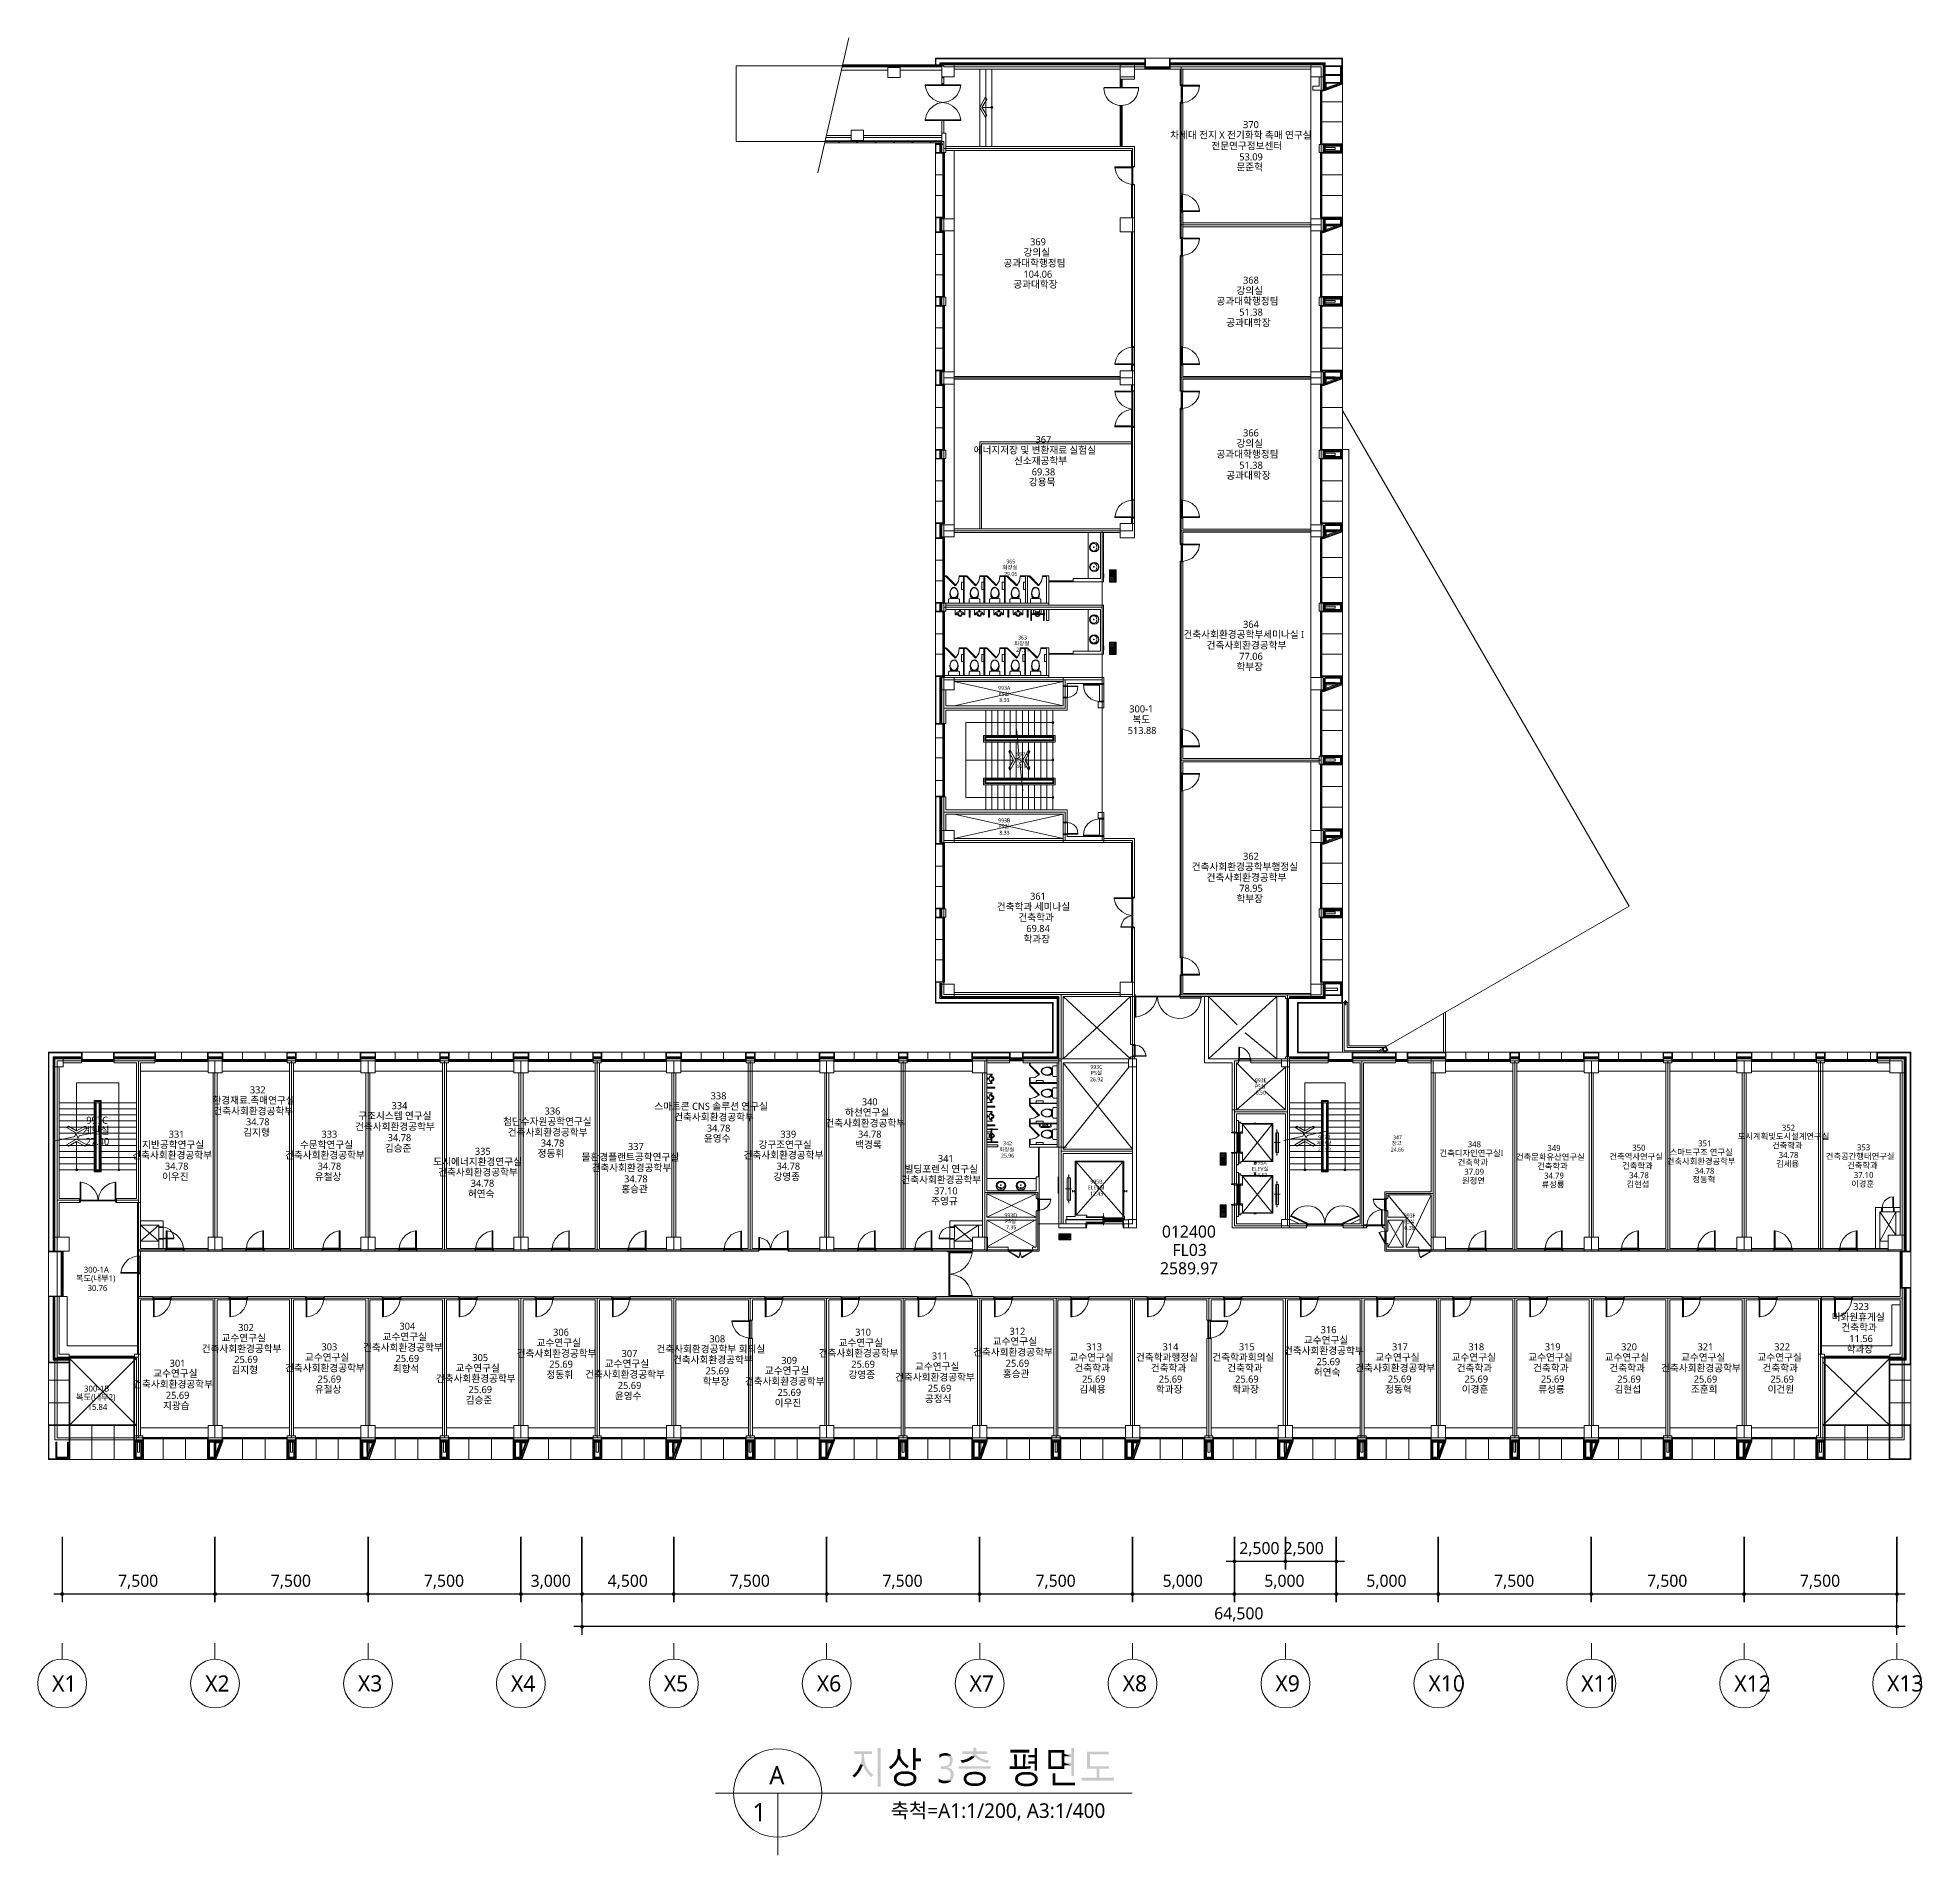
# Model space of a CAD drawing. Header units: millimetres. Extents: x -4020 to 126975, y -1911 to 106713.
# Drawn here: x 17991 to 110430, y -1 to 89163 of the extents above; entities that cross this region are included whole.
import ezdxf

# ---------------------------------------------------------------- set-up
doc = ezdxf.new("R2010")
doc.units = ezdxf.units.MM
for name, color, linetype in [('PDF_문자', 7, 'Continuous'), ('PDF_솔리드 채우기', 7, 'Continuous'), ('PDF_형상', 7, 'Continuous')]:
    doc.layers.add(name, color=color, linetype=linetype)
doc.styles.add('PDF 맑은 고딕', font='malgun.ttf')

msp = doc.modelspace()

# ---------------------------------------------------------------- texts
at = {"layer": 'PDF_문자', "attachment_point": 4, "style": 'PDF 맑은 고딕'}
for s, insert, char_height in [('370', (77114, 84897), 346.4), ('차세대 전지 X 전기화학 촉매 연구실', (73539, 84369), 346.35), ('전문연구정보센터', (75559, 83840), 346.4), ('53.09', (76927, 83312), 346.4), ('문준혁', (76788, 82799), 346.4), ('강의실', (66341, 78617), 346.4), ('369', (66668, 79146), 346.4), ('공과대학행정팀', (65362, 78089), 346.4), ('104.06', (66341, 77560), 346.4), ('공과대학장', (65844, 77047), 346.4), ('강의실', (76788, 76736), 346.4), ('368', (77114, 77265), 346.4), ('공과대학행정팀', (75808, 76224), 346.4), ('51.38', (76927, 75695), 346.4), ('공과대학장', (76290, 75166), 346.4), ('367', (66932, 69446), 346.4), ('강의실', (76788, 69244), 346.4), ('366', (77114, 69773), 346.4), ('에너지저장 및 변환재료 실험실', (63901, 68917), 346.35), ('신소재공학부', (65875, 68389), 346.4), ('공과대학행정팀', (75808, 68715), 346.4), ('강용묵', (66606, 67347), 346.4), ('69.38', (66746, 67860), 346.4), ('공과대학장', (76290, 67674), 346.4), ('51.38', (76927, 68187), 346.4), ('화장실', (65315, 63169), 189.9), ('29.06', (65393, 62858), 189.9), ('365', (65502, 63465), 189.9), ('건축사회환경공학부세미나실 I', (74192, 59870), 346.35), ('364', (77114, 60384), 346.4), ('화장실', (65891, 59439), 189.9), ('27.51', (65984, 59143), 189.9), ('363', (66077, 59734), 189.9), ('건축사회환경공학부', (75326, 59342), 346.4), ('학부장', (76788, 58285), 346.4), ('77.06', (76927, 58814), 346.4), ('993A', (65098, 57262), 189.9), ('PS실', (65113, 56967), 189.9), ('8.33', (65160, 56671), 189.9), ('300-1', (71533, 56233), 346.4), ('복도', (71689, 55704), 346.4), ('513.88', (71456, 55176), 346.4), ('계단실', (65891, 53718), 189.9), ('997A', (66000, 54013), 189.9), ('44.57', (65984, 53423), 189.9), ('993B', (65098, 50765), 189.9), ('PS실', (65113, 50469), 189.9), ('8.33', (65160, 50158), 189.9), ('362', (77114, 49005), 346.4), ('건축사회환경공학부행정실', (74596, 48476), 346.35), ('건축사회환경공학부', (75326, 47948), 346.4), ('361', (66668, 47046), 346.4), ('학부장', (76788, 46906), 346.4), ('78.95', (76927, 47435), 346.4), ('건축학과 세미나실', (65036, 46518), 346.4), ('건축학과', (66093, 45989), 346.4), ('69.84', (66482, 45461), 346.4), ('학과장', (66341, 44932), 346.4), ('26.92', (69606, 38064), 189.9), ('993C', (69621, 38671), 189.9), ('PS실', (69652, 38375), 189.9), ('993E', (77689, 38018), 189.9), ('환경재료.촉매연구실', (26563, 37020), 346.4), ('332', (28397, 37548), 346.4), ('338', (50999, 37253), 346.4), ('340', (58414, 36958), 346.4), ('PS실', (77689, 37707), 189.9), ('6.50', (77736, 37412), 189.9), ('997C', (20376, 36056), 346.4), ('건축사회환경공학부', (26609, 36491), 346.4), ('34.78', (28210, 35978), 346.4), ('구조시스템 연구실', (33713, 36258), 346.4), ('334', (35346, 36771), 346.4), ('첨단수자원공학연구실', (40817, 35978), 346.4), ('336', (42853, 36507), 346.4), ('스마트콘 CNS 솔루션 연구실', (48232, 36724), 346.35), ('건축사회환경공학부', (49211, 36196), 346.4), ('건축사회환경공학부', (56626, 35900), 346.4), ('하천연구실', (57590, 36429), 346.4), ('계단실', (20205, 35543), 346.4), ('27.40', (20345, 35015), 346.4), ('331', (24417, 35372), 346.4), ('김지형', (28071, 35450), 346.4), ('333', (31910, 35372), 346.4), ('건축사회환경공학부', (33558, 35729), 346.4), ('34.78', (35159, 35201), 346.4), ('건축사회환경공학부', (41050, 35450), 346.4), ('윤영수', (50672, 35154), 346.4), ('34.78', (50812, 35667), 346.4), ('339', (54419, 35372), 346.4), ('34.78', (58227, 35372), 346.4), ('997B', (80798, 35220), 189.9), ('347', (84467, 35220), 189.9), ('도시계획및도시설계연구실', (101379, 35252), 290.49), ('352', (103540, 35687), 290.5), ('건축사회환경공학부', (22630, 34330), 346.4), ('지반공학연구실', (23112, 34844), 346.4), ('건축사회환경공학부', (30122, 34330), 346.4), ('수문학연구실', (30853, 34844), 346.4), ('김승준', (35019, 34673), 346.4), ('도시에너지환경연구실', (37397, 34004), 346.4), ('335', (39434, 34533), 346.4), ('정동휘', (42512, 34408), 346.4), ('34.78', (42667, 34937), 346.4), ('물환경플랜트공학연구실', (44672, 34237), 346.35), ('337', (46942, 34766), 346.4), ('건축사회환경공학부', (52615, 34330), 346.4), ('강구조연구실', (53346, 34844), 346.4), ('백경록', (58087, 34844), 346.4), ('341', (62145, 34175), 346.4), ('화장실', (65160, 34613), 189.9), ('25.96', (65238, 34318), 189.9), ('342', (65347, 34925), 189.9), ('계단실', (80705, 34925), 189.9), ('29.53', (80782, 34613), 189.9), ('24.66', (84358, 34613), 189.9), ('창고', (84404, 34925), 189.9), ('건축디자인연구실I', (86752, 34428), 290.5), ('348', (88135, 34879), 290.5), ('건축문화유산연구실', (90498, 34242), 290.5), ('349', (92037, 34692), 290.5), ('건축역사연구실', (95084, 34257), 290.5), ('350', (96203, 34708), 290.5), ('건축사회환경공학부', (97897, 34024), 290.5), ('스마트구조 연구실', (98037, 34475), 290.5), ('351', (99436, 34926), 290.5), ('건축학과', (103058, 34802), 290.5), ('34.78', (103385, 34351), 290.5), ('건축공간행태연구실', (105700, 34273), 290.5), ('353', (107224, 34724), 290.5), ('이우진', (24091, 33274), 346.4), ('34.78', (24231, 33802), 346.4), ('유철상', (31583, 33274), 346.4), ('34.78', (31724, 33802), 346.4), ('건축사회환경공학부', (37631, 33491), 346.4), ('건축사회환경공학부', (45154, 33709), 346.4), ('34.78', (46755, 33180), 346.4), ('강영종', (54077, 33274), 346.4), ('34.78', (54232, 33802), 346.4), ('건축사회환경공학부', (60357, 33118), 346.4), ('빌딩포렌식 연구실', (60512, 33647), 346.4), ('ELEV실', (77549, 33665), 189.9), ('14.53', (77658, 33370), 189.9), ('995A', (77673, 33976), 189.9), ('건축학과', (87638, 33977), 290.5), ('37.09', (87964, 33527), 290.5), ('건축학과', (91539, 33791), 290.5), ('34.79', (91881, 33340), 290.5), ('건축학과', (95706, 33807), 290.5), ('34.78', (96047, 33356), 290.5), ('정동혁', (99156, 33138), 290.5), ('34.78', (99265, 33573), 290.5), ('김세용', (103260, 33900), 290.5), ('건축학과', (106742, 33822), 290.5), ('37.10', (107069, 33371), 290.5), ('허연숙', (39092, 32434), 346.4), ('34.78', (39231, 32963), 346.4), ('홍승관', (46615, 32667), 346.4), ('37.10', (61958, 32589), 346.4), ('ELEV실', (69497, 32748), 189.9), ('12.43', (69606, 32453), 189.9), ('995B', (69621, 33044), 189.9), ('원정연', (87855, 33076), 290.5), ('류성룡', (91757, 32889), 290.5), ('김현섭', (95923, 32905), 290.5), ('이경훈', (106944, 32921), 290.5), ('주영규', (61818, 32077), 346.4), ('993D', (65409, 31396), 189.9), ('993F', (84995, 31380), 189.9), ('PS실', (65440, 31100), 189.9), ('7.35', (65487, 30805), 189.9), ('012400', (73134, 30592), 592.2), ('PS실', (84995, 31070), 189.9), ('6.38', (85026, 30774), 189.9), ('FL03', (73648, 29691), 592.2), ('300-1A', (20251, 28723), 290.5), ('2589.97', (73041, 28789), 592.2), ('복도(내부1)', (19863, 28273), 290.5), ('30.76', (20438, 27822), 290.5), ('323', (107037, 26916), 346.4), ('302', (27822, 25890), 346.4), ('304', (35734, 25952), 346.4), ('312', (65658, 25703), 346.4), ('316', (80922, 25781), 346.4), ('미화원휴게실', (105980, 26387), 346.4), ('건축학과', (106462, 25874), 346.4), ('건축사회환경공학부', (26034, 24833), 346.4), ('교수연구실', (27013, 25361), 346.4), ('303', (31910, 24941), 346.4), ('건축사회환경공학부', (33946, 24895), 346.4), ('교수연구실', (34910, 25423), 346.4), ('교수연구실', (42465, 25128), 346.4), ('306', (43273, 25656), 346.4), ('건축사회환경공학부 회의실', (48341, 24817), 346.35), ('308', (50937, 25330), 346.4), ('교수연구실', (57279, 25128), 346.4), ('310', (58087, 25656), 346.4), ('교수연구실', (64834, 25190), 346.4), ('313', (69419, 24941), 346.4), ('314', (73166, 24941), 346.4), ('315', (76912, 24941), 346.4), ('건축사회환경공학부', (79119, 24739), 346.4), ('교수연구실', (80099, 25253), 346.4), ('317', (84420, 24941), 346.4), ('318', (88166, 24941), 346.4), ('319', (91913, 24941), 346.4), ('320', (95659, 24941), 346.4), ('321', (99405, 24941), 346.4), ('322', (103167, 24941), 346.4), ('학과장', (106711, 24817), 346.4), ('11.56', (106851, 25346), 346.4), ('301', (24464, 24133), 346.4), ('25.69', (27635, 24320), 346.4), ('건축사회환경공학부', (30122, 23885), 346.4), ('교수연구실', (31102, 24413), 346.4), ('최항석', (35408, 23853), 346.4), ('25.69', (35547, 24366), 346.4), ('교수연구실', (38486, 23885), 346.4), ('305', (39309, 24413), 346.4), ('건축사회환경공학부', (41486, 24600), 346.4), ('25.69', (43087, 24087), 346.4), ('교수연구실', (45807, 24102), 346.4), ('307', (46631, 24615), 346.4), ('건축사회환경공학부', (49149, 24289), 346.4), ('309', (54465, 24273), 346.4), ('건축사회환경공학부', (56300, 24615), 346.4), ('25.69', (57901, 24087), 346.4), ('교수연구실', (61025, 23962), 346.4), ('311', (61849, 24491), 346.4), ('건축사회환경공학부', (63870, 24662), 346.4), ('25.69', (65471, 24133), 346.4), ('교수연구실', (68596, 24413), 346.4), ('건축학과', (68844, 23885), 346.4), ('건축학과행정실', (71860, 24413), 346.4), ('건축학과', (72590, 23885), 346.4), ('건축학과회의실', (75606, 24413), 346.4), ('건축학과', (76337, 23885), 346.4), ('25.69', (80720, 24211), 346.4), ('건축사회환경공학부', (82617, 23885), 346.4), ('교수연구실', (83596, 24413), 346.4), ('교수연구실', (87342, 24413), 346.4), ('건축학과', (87591, 23885), 346.4), ('교수연구실', (91104, 24413), 346.4), ('건축학과', (91337, 23885), 346.4), ('교수연구실', (94851, 24413), 346.4), ('건축학과', (95083, 23885), 346.4), ('건축사회환경공학부', (97617, 23885), 346.4), ('교수연구실', (98597, 24413), 346.4), ('교수연구실', (102343, 24413), 346.4), ('건축학과', (102592, 23885), 346.4), ('건축사회환경공학부', (22676, 23092), 346.4), ('교수연구실', (23656, 23620), 346.4), ('김지형', (27495, 23791), 346.4), ('25.69', (31724, 23356), 346.4), ('건축사회환경공학부', (37522, 23371), 346.4), ('정동휘', (42947, 23558), 346.4), ('건축사회환경공학부', (44843, 23574), 346.4), ('25.69', (46444, 23045), 346.4), ('학부장', (50610, 23232), 346.4), ('25.69', (50750, 23760), 346.4), ('건축사회환경공학부', (52677, 23232), 346.4), ('교수연구실', (53657, 23760), 346.4), ('강영종', (57761, 23558), 346.4), ('건축사회환경공학부', (60046, 23434), 346.4), ('홍승관', (65331, 23605), 346.4), ('25.69', (69217, 23356), 346.4), ('25.69', (72979, 23356), 346.4), ('25.69', (76725, 23356), 346.4), ('허연숙', (80581, 23682), 346.4), ('25.69', (84218, 23356), 346.4), ('25.69', (87979, 23356), 346.4), ('25.69', (91726, 23356), 346.4), ('25.69', (95472, 23356), 346.4), ('25.69', (99218, 23356), 346.4), ('25.69', (102980, 23356), 346.4), ('복도(내부2)', (19863, 22444), 290.5), ('300-1B', (20267, 22894), 290.5), ('지광습', (24138, 22035), 346.4), ('25.69', (24278, 22563), 346.4), ('유철상', (31583, 22843), 346.4), ('김승준', (38983, 22315), 346.4), ('25.69', (39123, 22843), 346.4), ('윤영수', (46305, 22517), 346.4), ('이우진', (54139, 22174), 346.4), ('25.69', (54279, 22703), 346.4), ('공정식', (61507, 22377), 346.4), ('25.69', (61647, 22905), 346.4), ('김세용', (69077, 22843), 346.4), ('학과장', (72839, 22843), 346.4), ('학과장', (76585, 22843), 346.4), ('정동혁', (84078, 22843), 346.4), ('이경훈', (87840, 22843), 346.4), ('류성룡', (91586, 22843), 346.4), ('김현섭', (95333, 22843), 346.4), ('조훈희', (99079, 22843), 346.4), ('이건원', (102840, 22843), 346.4), ('15.84', (20438, 21992), 290.5), ('2,500 2,500', (76927, 15017), 592.15), ('7,500', (21930, 13415), 592.2), ('7,500', (29423, 13415), 592.2), ('7,500', (36931, 13415), 592.2), ('3,000', (42169, 13415), 592.2), ('4,500', (45947, 13415), 592.2), ('7,500', (51931, 13415), 592.2), ('7,500', (59424, 13415), 592.2), ('7,500', (66932, 13415), 592.2), ('5,000', (73166, 13415), 592.2), ('5,000', (78155, 13415), 592.2), ('5,000', (83161, 13415), 592.2), ('7,500', (89426, 13415), 592.2), ('7,500', (96933, 13415), 592.2), ('7,500', (104426, 13415), 592.2), ('64,500', (75699, 11814), 592.2), ('X1', (18697, 8428), 793.3), ('X2', (26205, 8428), 793.3), ('X3', (33698, 8428), 793.3), ('X4', (41206, 8428), 793.3), ('X5', (48699, 8428), 793.3), ('X6', (56206, 8428), 793.3), ('X7', (63699, 8428), 793.3), ('X8', (71207, 8428), 793.3), ('X9', (78700, 8428), 793.3), ('X10', (86207, 8428), 793.3), ('X11', (93700, 8428), 793.3), ('X12', (101208, 8428), 793.3), ('X13', (108701, 8428), 793.3), ('A', (53874, 3921), 894), ('1', (53051, 2118), 894), ('축척=A1:1/200, A3:1/400', (59829, 2127), 715.05)]:
    msp.add_mtext(s, dxfattribs=dict(at, insert=insert, char_height=char_height))

# ---------------------------------------------------------------- hatches: boundary and pattern name
at = {"layer": 'PDF_솔리드 채우기', "transparency": 33554559}
for points in [[(58911, 5097), (58025, 5097), (58025, 4973), (58398, 4973), (58398, 4817), (58398, 4802), (58398, 4771), (58398, 4724), (58383, 4693), (58383, 4646), (58383, 4615), (58367, 4569), (58367, 4538), (58352, 4507), (58336, 4460), (58460, 4444), (58476, 4429), (58476, 4398), (58491, 4351), (58507, 4320), (58522, 4289), (58538, 4258), (58569, 4211), (58585, 4180), (58616, 4149), (58631, 4118), (58647, 4087), (58678, 4056), (58693, 4025), (58725, 3994), (58740, 3978), (58771, 3947), (58802, 3916), (58818, 3885), (58849, 3869), (58880, 3838), (58973, 3947), (58958, 3962), (58942, 3978), (58911, 3994), (58880, 4025), (58849, 4040), (58833, 4071), (58802, 4102), (58787, 4133), (58756, 4149), (58740, 4180), (58709, 4211), (58693, 4258), (58678, 4289), (58647, 4320), (58647, 4336), (58631, 4367), (58616, 4398), (58600, 4444), (58585, 4475), (58569, 4522), (58569, 4553), (58554, 4584), (58554, 4631), (58538, 4662), (58538, 4709), (58538, 4740), (58522, 4786), (58522, 4817), (58522, 4973), (58911, 4973)], [(60295, 5206), (60170, 5206), (60170, 5004), (60170, 4973), (60170, 4942), (60155, 4911), (60155, 4864), (60139, 4833), (60139, 4802), (60124, 4755), (60108, 4724), (60093, 4693), (60061, 4646), (60046, 4615), (60030, 4600), (60015, 4569), (59984, 4538), (59968, 4507), (59937, 4491), (59906, 4460), (59890, 4429), (59859, 4413), (59828, 4398), (59797, 4367), (59766, 4351), (59735, 4336), (59828, 4227), (59859, 4242), (59875, 4258), (59906, 4289), (59937, 4304), (59968, 4336), (59999, 4367), (60015, 4382), (60046, 4413), (60077, 4444), (60077, 4444), (60108, 4475), (60124, 4522), (60155, 4553), (60170, 4584), (60186, 4615), (60201, 4646), (60217, 4678), (60232, 4709), (60372, 4709), (60357, 4755), (60341, 4786), (60326, 4817), (60310, 4864), (60310, 4895), (60295, 4926), (60295, 4973), (60295, 5004)], [(60372, 4709), (60232, 4709), (60248, 4693), (60263, 4662), (60279, 4631), (60295, 4600), (60326, 4569), (60341, 4538), (60372, 4507), (60403, 4475), (60403, 4460), (60434, 4444), (60466, 4413), (60497, 4382), (60528, 4351), (60559, 4336), (60574, 4320), (60605, 4289), (60637, 4273), (60714, 4382), (60699, 4398), (60668, 4413), (60637, 4429), (60605, 4460), (60574, 4475), (60543, 4507), (60528, 4522), (60497, 4553), (60466, 4584), (60450, 4615), (60419, 4646), (60419, 4646), (60388, 4678)], [(61056, 5268), (60932, 5268), (60932, 4180), (61056, 4180), (61056, 4615), (61321, 4615), (61321, 4755), (61056, 4755)], [(62517, 5019), (62486, 5019), (62455, 5019), (62424, 5004), (62378, 5004), (62346, 4988), (62315, 4988), (62284, 4973), (62253, 4957), (62222, 4942), (62222, 4786), (62253, 4802), (62284, 4817), (62315, 4848), (62346, 4864), (62378, 4864), (62409, 4880), (62455, 4880), (62486, 4880), (62797, 4895), (62766, 4926), (62751, 4942), (62720, 4957), (62688, 4973), (62657, 4988), (62626, 5004), (62595, 5004), (62549, 5019)], [(62797, 4895), (62486, 4880), (62517, 4880), (62549, 4880), (62595, 4864), (62611, 4864), (62642, 4848), (62673, 4817), (62688, 4802), (62704, 4771), (62720, 4740), (62720, 4709), (62735, 4678), (62735, 4631), (62735, 4615), (62720, 4584), (62720, 4553), (62704, 4522), (62704, 4491), (62688, 4475), (62673, 4444), (62642, 4429), (62626, 4413), (62595, 4398), (62564, 4382), (62533, 4382), (62486, 4367), (62455, 4367), (62409, 4367), (62300, 4367), (62300, 4227), (62409, 4227), (62440, 4227), (62486, 4227), (62533, 4227), (62564, 4211), (62595, 4211), (62626, 4196), (62657, 4180), (62688, 4165), (62704, 4149), (62720, 4118), (62735, 4102), (62751, 4071), (62766, 4040), (62766, 4009), (62766, 3978), (62782, 3947), (62782, 3947), (62766, 3900), (62766, 3869), (62751, 3823), (62735, 3791), (62720, 3760), (62688, 3745), (62673, 3729), (62642, 3698), (62611, 3683), (62580, 3683), (62549, 3667), (62517, 3667), (62471, 3667), (62797, 3652), (62828, 3683), (62844, 3714), (62859, 3745), (62875, 3776), (62891, 3807), (62906, 3838), (62906, 3885), (62922, 3916), (62922, 3962), (62922, 3994), (62906, 4025), (62906, 4071), (62891, 4102), (62875, 4133), (62859, 4165), (62828, 4196), (62828, 4196), (62813, 4227), (62782, 4242), (62751, 4258), (62720, 4273), (62688, 4289), (62657, 4304), (62611, 4304), (62611, 4304), (62642, 4320), (62673, 4336), (62704, 4351), (62735, 4367), (62766, 4382), (62782, 4413), (62797, 4444), (62828, 4460), (62844, 4491), (62844, 4522), (62859, 4553), (62859, 4600), (62875, 4631), (62875, 4678), (62875, 4693), (62875, 4724), (62859, 4771), (62859, 4802), (62844, 4833), (62813, 4864)], [(63792, 4864), (63761, 4848), (63730, 4817), (63699, 4802), (63668, 4771), (63621, 4755), (63621, 4755), (63590, 4740), (63559, 4724), (63528, 4709), (63481, 4709), (63450, 4693), (63419, 4678), (63388, 4678), (63341, 4678), (63310, 4662), (63279, 4662), (63248, 4662), (63326, 4538), (63326, 4538), (63357, 4538), (63388, 4538), (63435, 4553), (63466, 4553), (63497, 4569), (63528, 4584), (63559, 4584), (63606, 4600), (63637, 4615), (63668, 4631), (63699, 4646), (63730, 4662), (63777, 4693), (63808, 4709), (63839, 4740), (63870, 4755), (63901, 4786), (63916, 4802), (63932, 4833), (63948, 4848)], [(64025, 5284), (63885, 5284), (63885, 5097), (63341, 5097), (63341, 4973), (63870, 4973), (63870, 4973), (63854, 4942), (63839, 4911), (63823, 4895), (63792, 4864), (63948, 4848), (63963, 4833), (63979, 4817), (64010, 4786), (64025, 4771), (64056, 4740), (64087, 4724), (64119, 4693), (64165, 4678), (64212, 4646), (64212, 4646), (64243, 4631), (64290, 4615), (64321, 4600), (64352, 4584), (64383, 4569), (64414, 4569), (64461, 4553), (64492, 4553), (64523, 4538), (64554, 4538), (64585, 4522), (64663, 4662), (64616, 4662), (64585, 4662), (64554, 4678), (64523, 4678), (64492, 4678), (64445, 4693), (64414, 4709), (64383, 4709), (64352, 4724), (64305, 4740), (64274, 4755), (64274, 4755), (64227, 4786), (64196, 4802), (64165, 4817), (64134, 4848), (64103, 4864), (64087, 4895), (64056, 4926), (64041, 4942), (64025, 4973), (64554, 4973), (64554, 5097), (64025, 5097)], [(67010, 5268), (66886, 5268), (66886, 4926), (66575, 4926), (66575, 4802), (66886, 4802), (66886, 4615), (66575, 4615), (66575, 4491), (66886, 4491), (66886, 4149), (67010, 4149)], [(68347, 5159), (67569, 5159), (67569, 4227), (67694, 4367), (67694, 5035), (68222, 5035)], [(68347, 5159), (68222, 5035), (68222, 4367), (67694, 4367), (67569, 4227), (68347, 4227), (68347, 4413), (68689, 4413), (68347, 4538), (68347, 4848), (68689, 4848), (68347, 4973)], [(68813, 5268), (68689, 5268), (68689, 4973), (68347, 4973), (68689, 4848), (68689, 4538), (68347, 4538), (68689, 4413), (68689, 3885), (68813, 3885)], [(70523, 5082), (69466, 5082), (69466, 4242), (69932, 4242), (69932, 3807), (69202, 3807), (69202, 3667), (70787, 3667), (70787, 3807), (70057, 3807), (70057, 4242), (70539, 4242), (70539, 4367), (69606, 4367), (69606, 4957), (70523, 4957)], [(58336, 4460), (58320, 4429), (58305, 4382), (58289, 4351), (58274, 4320), (58258, 4289), (58243, 4258), (58227, 4211), (58196, 4180), (58181, 4149), (58165, 4118), (58134, 4087), (58118, 4071), (58087, 4040), (58056, 4009), (58041, 3978), (58010, 3962), (57978, 3931), (57947, 3916), (58056, 3807), (58072, 3838), (58103, 3854), (58118, 3885), (58149, 3900), (58165, 3931), (58196, 3962), (58227, 3994), (58243, 4025), (58274, 4056), (58289, 4087), (58305, 4118), (58320, 4133), (58352, 4180), (58367, 4211), (58383, 4242), (58398, 4289), (58414, 4320), (58429, 4351), (58445, 4382), (58460, 4413), (58460, 4444)], [(60108, 4009), (60077, 3994), (60061, 3962), (60030, 3931), (60015, 3900), (59999, 3869), (59999, 3838), (59984, 3791), (59984, 3760), (59984, 3745), (59984, 3698), (59999, 3667), (60015, 3636), (60030, 3605), (60046, 3574), (60077, 3543), (60093, 3527), (60124, 3496), (60124, 3496), (60155, 3481), (60186, 3465), (60217, 3449), (60232, 3434), (60263, 3434), (60310, 3418), (60341, 3418), (60372, 3403), (60419, 3403), (60450, 3403), (60497, 3387), (60543, 3387), (60543, 3387), (60590, 3387), (60621, 3403), (60668, 3403), (60699, 3403), (60745, 3418), (60776, 3418), (60808, 3434), (60839, 3434), (60870, 3449), (60901, 3465), (60932, 3481), (60947, 3496), (60963, 3512), (60543, 3512), (60497, 3512), (60466, 3527), (60419, 3527), (60388, 3527), (60357, 3543), (60310, 3543), (60295, 3558), (60263, 3574), (60232, 3589), (60201, 3605), (60170, 3636), (60155, 3667), (60139, 3698), (60124, 3729), (60124, 3760), (60124, 3791), (60139, 3823), (60155, 3854), (60170, 3885), (60201, 3916), (60232, 3931), (60248, 3947), (60279, 3962), (60310, 3978), (60341, 3978), (60372, 3994), (60419, 3994), (60450, 3994), (60497, 3994), (60543, 3994)], [(60543, 4118), (60497, 4118), (60450, 4118), (60419, 4118), (60372, 4118), (60341, 4102), (60310, 4102), (60279, 4087), (60232, 4087), (60217, 4071), (60186, 4056), (60155, 4040), (60124, 4025), (60108, 4009), (60543, 3994), (60574, 3994), (60621, 3994), (60652, 3994), (60699, 3994), (60730, 3978), (60761, 3978), (60792, 3962), (60823, 3947), (60839, 3931), (60870, 3916), (60901, 3885), (60932, 3854), (60947, 3823), (60947, 3791), (60947, 3760), (60947, 3729), (60947, 3698), (60932, 3667), (60901, 3636), (60885, 3605), (60839, 3589), (60823, 3574), (60792, 3558), (60761, 3543), (60730, 3543), (60699, 3527), (60668, 3527), (60621, 3527), (60590, 3512), (60543, 3512), (60963, 3512), (60994, 3527), (61025, 3558), (61041, 3589), (61056, 3620), (61072, 3652), (61087, 3683), (61087, 3729), (61087, 3760), (61087, 3776), (61087, 3823), (61087, 3854), (61072, 3885), (61056, 3916), (61025, 3947), (61010, 3978), (60979, 3994), (60947, 4025), (60947, 4025), (60916, 4040), (60901, 4056), (60870, 4071), (60839, 4087), (60808, 4087), (60776, 4102), (60745, 4102), (60699, 4118), (60668, 4118), (60621, 4118), (60574, 4118)], [(62175, 3776), (62175, 3605), (62191, 3589), (62222, 3574), (62253, 3574), (62284, 3558), (62315, 3543), (62346, 3543), (62378, 3527), (62424, 3527), (62471, 3527), (62502, 3527), (62533, 3527), (62580, 3543), (62611, 3543), (62642, 3558), (62673, 3574), (62704, 3589), (62735, 3605), (62766, 3620), (62797, 3652), (62797, 3652), (62471, 3667), (62471, 3667), (62424, 3667), (62393, 3667), (62362, 3683), (62331, 3683), (62300, 3698), (62269, 3714), (62238, 3729), (62207, 3760)], [(63512, 3978), (63481, 3947), (63466, 3916), (63435, 3885), (63419, 3854), (63419, 3823), (63404, 3791), (63404, 3745), (63404, 3729), (63404, 3698), (63419, 3667), (63435, 3636), (63450, 3605), (63466, 3574), (63481, 3543), (63512, 3512), (63948, 3527), (63916, 3527), (63870, 3527), (63839, 3527), (63792, 3527), (63761, 3543), (63730, 3543), (63699, 3558), (63668, 3574), (63652, 3589), (63621, 3605), (63590, 3620), (63575, 3652), (63559, 3683), (63543, 3714), (63543, 3745), (63543, 3776), (63559, 3807), (63559, 3838), (63590, 3869), (63606, 3900), (63652, 3916), (63668, 3931), (63699, 3931), (63714, 3947), (63761, 3962), (63792, 3962), (63823, 3962), (63870, 3978), (63901, 3978), (63948, 3978)], [(63948, 4102), (63916, 4102), (63870, 4102), (63839, 4087), (63792, 4087), (63761, 4087), (63730, 4071), (63683, 4071), (63652, 4056), (63621, 4040), (63606, 4040), (63575, 4025), (63543, 4009), (63543, 3994), (63512, 3978), (63948, 3978), (63994, 3978), (64025, 3978), (64072, 3962), (64103, 3962), (64134, 3962), (64181, 3947), (64196, 3947), (64227, 3931), (64258, 3916), (64274, 3900), (64305, 3885), (64336, 3854), (64352, 3823), (64352, 3791), (64352, 3745), (64352, 3729), (64352, 3683), (64336, 3652), (64321, 3636), (64290, 3605), (64258, 3589), (64243, 3574), (64212, 3558), (64181, 3543), (64150, 3543), (64119, 3527), (64072, 3527), (64041, 3527), (63994, 3527), (63948, 3527), (63512, 3512), (63543, 3496), (63575, 3481), (63590, 3465), (63621, 3449), (63652, 3434), (63683, 3434), (63714, 3418), (63746, 3418), (63792, 3403), (63823, 3403), (63870, 3403), (63901, 3403), (63948, 3403), (63994, 3403), (64025, 3403), (64072, 3403), (64103, 3403), (64150, 3418), (64181, 3418), (64212, 3434), (64243, 3434), (64274, 3449), (64305, 3465), (64336, 3481), (64352, 3496), (64367, 3496), (64398, 3527), (64429, 3543), (64445, 3574), (64461, 3605), (64476, 3636), (64492, 3683), (64492, 3714), (64492, 3745), (64492, 3760), (64492, 3791), (64492, 3838), (64476, 3869), (64461, 3900), (64445, 3931), (64414, 3962), (64383, 3978), (64352, 4009), (64336, 4025), (64305, 4025), (64290, 4040), (64258, 4056), (64227, 4071), (64181, 4071), (64150, 4087), (64119, 4087), (64072, 4087), (64041, 4102), (63994, 4102)], [(66699, 4382), (66683, 4382), (66652, 4382), (66621, 4367), (66575, 4367), (66544, 4367), (66512, 4367), (66466, 4367), (66419, 4367), (66310, 4367), (66031, 4367), (65906, 4367), (65673, 4367), (65673, 4227), (66404, 4227), (66419, 4227), (66466, 4227), (66497, 4242), (66544, 4242), (66575, 4242), (66606, 4242), (66637, 4242), (66668, 4258), (66699, 4258)], [(66481, 4087), (66481, 4087), (66435, 4087), (66404, 4087), (66357, 4087), (66310, 4087), (66279, 4071), (66248, 4071), (66217, 4056), (66186, 4056), (66155, 4040), (66124, 4025), (66093, 4009), (66077, 3994), (66062, 3994), (66031, 3962), (65999, 3931), (65984, 3916), (65968, 3885), (65953, 3854), (65937, 3807), (65937, 3776), (65922, 3745), (65922, 3729), (65937, 3683), (65937, 3652), (65953, 3620), (65968, 3589), (65984, 3558), (66015, 3527), (66046, 3512), (66481, 3512), (66450, 3512), (66404, 3512), (66373, 3512), (66326, 3527), (66295, 3527), (66264, 3543), (66233, 3543), (66202, 3558), (66170, 3574), (66155, 3589), (66124, 3620), (66093, 3636), (66077, 3667), (66077, 3698), (66077, 3745), (66077, 3760), (66077, 3807), (66093, 3838), (66108, 3854), (66139, 3885), (66170, 3900), (66202, 3916), (66233, 3931), (66264, 3947), (66295, 3947), (66326, 3962), (66357, 3962), (66404, 3962), (66435, 3962), (66481, 3962), (66932, 3978), (66901, 3994), (66901, 3994), (66870, 4009), (66839, 4025), (66823, 4040), (66792, 4056), (66761, 4056), (66730, 4071), (66683, 4071), (66652, 4087), (66606, 4087), (66575, 4087), (66528, 4087)], [(66932, 3978), (66481, 3962), (66528, 3962), (66575, 3962), (66606, 3962), (66652, 3962), (66683, 3947), (66715, 3947), (66746, 3931), (66777, 3916), (66792, 3900), (66823, 3885), (66854, 3869), (66870, 3838), (66886, 3807), (66901, 3776), (66901, 3745), (66901, 3714), (66901, 3683), (66886, 3652), (66854, 3620), (66823, 3589), (66792, 3574), (66777, 3558), (66746, 3543), (66715, 3543), (66683, 3527), (66652, 3527), (66606, 3512), (66575, 3512), (66528, 3512), (66481, 3512), (66046, 3512), (66077, 3481), (66077, 3481), (66093, 3465), (66124, 3449), (66155, 3434), (66186, 3434), (66217, 3418), (66248, 3403), (66279, 3403), (66326, 3403), (66357, 3387), (66404, 3387), (66450, 3387), (66481, 3387), (66497, 3387), (66528, 3387), (66575, 3387), (66621, 3387), (66652, 3403), (66683, 3403), (66730, 3403), (66761, 3418), (66792, 3434), (66823, 3434), (66854, 3449), (66870, 3465), (66901, 3481), (66917, 3496), (66948, 3512), (66963, 3543), (66994, 3574), (67010, 3605), (67025, 3636), (67041, 3667), (67041, 3698), (67041, 3745), (67041, 3745), (67041, 3791), (67041, 3823), (67025, 3854), (67010, 3885), (66979, 3916), (66963, 3947)], [(67911, 4025), (67772, 4025), (67772, 3434), (68875, 3434), (68875, 3558), (67911, 3558)]]:
    msp.add_hatch(color=256, dxfattribs=at).paths.add_polyline_path(points)

# ---------------------------------------------------------------- linework, layer by layer
for points in [[(76616, 14486), (76585, 14424), (76694, 14424)], [(76585, 14424), (76616, 14346), (76694, 14424)], [(76694, 14517), (76616, 14486), (76694, 14424)], [(76616, 14346), (76694, 14315), (76694, 14424)], [(76756, 14486), (76694, 14517), (76694, 14424)], [(76787, 14424), (76756, 14486), (76694, 14424)], [(76694, 14315), (76756, 14346), (76694, 14424)], [(76756, 14346), (76787, 14424), (76694, 14424)], [(79119, 14486), (79088, 14424), (79197, 14424)], [(79119, 14486), (79088, 14424), (79197, 14424)], [(79088, 14424), (79119, 14346), (79197, 14424)], [(79088, 14424), (79119, 14346), (79197, 14424)], [(79197, 14517), (79119, 14486), (79197, 14424)], [(79197, 14517), (79119, 14486), (79197, 14424)], [(79119, 14346), (79197, 14315), (79197, 14424)], [(79119, 14346), (79197, 14315), (79197, 14424)], [(79259, 14486), (79197, 14517), (79197, 14424)], [(79259, 14486), (79197, 14517), (79197, 14424)], [(79290, 14424), (79259, 14486), (79197, 14424)], [(79290, 14424), (79259, 14486), (79197, 14424)], [(79197, 14315), (79259, 14346), (79197, 14424)], [(79259, 14346), (79290, 14424), (79197, 14424)], [(79197, 14315), (79259, 14346), (79197, 14424)], [(79259, 14346), (79290, 14424), (79197, 14424)], [(81622, 14486), (81591, 14424), (81684, 14424)], [(81591, 14424), (81622, 14346), (81684, 14424)], [(81684, 14517), (81622, 14486), (81684, 14424)], [(81622, 14346), (81684, 14315), (81684, 14424)], [(81762, 14486), (81684, 14517), (81684, 14424)], [(81793, 14424), (81762, 14486), (81684, 14424)], [(81684, 14315), (81762, 14346), (81684, 14424)], [(81762, 14346), (81793, 14424), (81684, 14424)], [(19117, 12885), (19086, 12823), (19194, 12823)], [(19086, 12823), (19117, 12745), (19194, 12823)], [(19194, 12916), (19117, 12885), (19194, 12823)], [(19117, 12745), (19194, 12714), (19194, 12823)], [(19257, 12885), (19194, 12916), (19194, 12823)], [(19288, 12823), (19257, 12885), (19194, 12823)], [(19194, 12714), (19257, 12745), (19194, 12823)], [(19257, 12745), (19288, 12823), (19194, 12823)], [(26625, 12885), (26594, 12823), (26687, 12823)], [(26625, 12885), (26594, 12823), (26687, 12823)], [(26594, 12823), (26625, 12745), (26687, 12823)], [(26594, 12823), (26625, 12745), (26687, 12823)], [(26687, 12916), (26625, 12885), (26687, 12823)], [(26687, 12916), (26625, 12885), (26687, 12823)], [(26625, 12745), (26687, 12714), (26687, 12823)], [(26625, 12745), (26687, 12714), (26687, 12823)], [(26765, 12885), (26687, 12916), (26687, 12823)], [(26765, 12885), (26687, 12916), (26687, 12823)], [(26796, 12823), (26765, 12885), (26687, 12823)], [(26796, 12823), (26765, 12885), (26687, 12823)], [(26687, 12714), (26765, 12745), (26687, 12823)], [(26765, 12745), (26796, 12823), (26687, 12823)], [(26687, 12714), (26765, 12745), (26687, 12823)], [(26765, 12745), (26796, 12823), (26687, 12823)], [(34117, 12885), (34086, 12823), (34195, 12823)], [(34117, 12885), (34086, 12823), (34195, 12823)], [(34086, 12823), (34117, 12745), (34195, 12823)], [(34086, 12823), (34117, 12745), (34195, 12823)], [(34195, 12916), (34117, 12885), (34195, 12823)], [(34195, 12916), (34117, 12885), (34195, 12823)], [(34117, 12745), (34195, 12714), (34195, 12823)], [(34117, 12745), (34195, 12714), (34195, 12823)], [(34257, 12885), (34195, 12916), (34195, 12823)], [(34257, 12885), (34195, 12916), (34195, 12823)], [(34288, 12823), (34257, 12885), (34195, 12823)], [(34288, 12823), (34257, 12885), (34195, 12823)], [(34195, 12714), (34257, 12745), (34195, 12823)], [(34257, 12745), (34288, 12823), (34195, 12823)], [(34195, 12714), (34257, 12745), (34195, 12823)], [(34257, 12745), (34288, 12823), (34195, 12823)], [(41625, 12885), (41594, 12823), (41688, 12823)], [(41625, 12885), (41594, 12823), (41688, 12823)], [(41594, 12823), (41625, 12745), (41688, 12823)], [(41594, 12823), (41625, 12745), (41688, 12823)], [(41688, 12916), (41625, 12885), (41688, 12823)], [(41688, 12916), (41625, 12885), (41688, 12823)], [(41625, 12745), (41688, 12714), (41688, 12823)], [(41625, 12745), (41688, 12714), (41688, 12823)], [(41765, 12885), (41688, 12916), (41688, 12823)], [(41765, 12885), (41688, 12916), (41688, 12823)], [(41796, 12823), (41765, 12885), (41688, 12823)], [(41796, 12823), (41765, 12885), (41688, 12823)], [(41688, 12714), (41765, 12745), (41688, 12823)], [(41765, 12745), (41796, 12823), (41688, 12823)], [(41688, 12714), (41765, 12745), (41688, 12823)], [(41765, 12745), (41796, 12823), (41688, 12823)], [(44626, 12885), (44594, 12823), (44688, 12823)], [(44626, 12885), (44594, 12823), (44688, 12823)], [(44594, 12823), (44626, 12745), (44688, 12823)], [(44594, 12823), (44626, 12745), (44688, 12823)], [(44688, 12916), (44626, 12885), (44688, 12823)], [(44688, 12916), (44626, 12885), (44688, 12823)], [(44626, 12745), (44688, 12714), (44688, 12823)], [(44626, 12745), (44688, 12714), (44688, 12823)], [(44765, 12885), (44688, 12916), (44688, 12823)], [(44765, 12885), (44688, 12916), (44688, 12823)], [(44797, 12823), (44765, 12885), (44688, 12823)], [(44797, 12823), (44765, 12885), (44688, 12823)], [(44688, 12714), (44765, 12745), (44688, 12823)], [(44765, 12745), (44797, 12823), (44688, 12823)], [(44688, 12714), (44765, 12745), (44688, 12823)], [(44765, 12745), (44797, 12823), (44688, 12823)], [(49118, 12885), (49087, 12823), (49196, 12823)], [(49118, 12885), (49087, 12823), (49196, 12823)], [(49087, 12823), (49118, 12745), (49196, 12823)], [(49087, 12823), (49118, 12745), (49196, 12823)], [(49196, 12916), (49118, 12885), (49196, 12823)], [(49196, 12916), (49118, 12885), (49196, 12823)], [(49118, 12745), (49196, 12714), (49196, 12823)], [(49118, 12745), (49196, 12714), (49196, 12823)], [(49258, 12885), (49196, 12916), (49196, 12823)], [(49258, 12885), (49196, 12916), (49196, 12823)], [(49289, 12823), (49258, 12885), (49196, 12823)], [(49289, 12823), (49258, 12885), (49196, 12823)], [(49196, 12714), (49258, 12745), (49196, 12823)], [(49258, 12745), (49289, 12823), (49196, 12823)], [(49196, 12714), (49258, 12745), (49196, 12823)], [(49258, 12745), (49289, 12823), (49196, 12823)], [(56626, 12885), (56595, 12823), (56688, 12823)], [(56626, 12885), (56595, 12823), (56688, 12823)], [(56595, 12823), (56626, 12745), (56688, 12823)], [(56595, 12823), (56626, 12745), (56688, 12823)], [(56688, 12916), (56626, 12885), (56688, 12823)], [(56688, 12916), (56626, 12885), (56688, 12823)], [(56626, 12745), (56688, 12714), (56688, 12823)], [(56626, 12745), (56688, 12714), (56688, 12823)], [(56766, 12885), (56688, 12916), (56688, 12823)], [(56766, 12885), (56688, 12916), (56688, 12823)], [(56797, 12823), (56766, 12885), (56688, 12823)], [(56797, 12823), (56766, 12885), (56688, 12823)], [(56688, 12714), (56766, 12745), (56688, 12823)], [(56766, 12745), (56797, 12823), (56688, 12823)], [(56688, 12714), (56766, 12745), (56688, 12823)], [(56766, 12745), (56797, 12823), (56688, 12823)], [(64119, 12885), (64087, 12823), (64196, 12823)], [(64119, 12885), (64087, 12823), (64196, 12823)], [(64087, 12823), (64119, 12745), (64196, 12823)], [(64087, 12823), (64119, 12745), (64196, 12823)], [(64196, 12916), (64119, 12885), (64196, 12823)], [(64196, 12916), (64119, 12885), (64196, 12823)], [(64119, 12745), (64196, 12714), (64196, 12823)], [(64119, 12745), (64196, 12714), (64196, 12823)], [(64258, 12885), (64196, 12916), (64196, 12823)], [(64258, 12885), (64196, 12916), (64196, 12823)], [(64290, 12823), (64258, 12885), (64196, 12823)], [(64290, 12823), (64258, 12885), (64196, 12823)], [(64196, 12714), (64258, 12745), (64196, 12823)], [(64258, 12745), (64290, 12823), (64196, 12823)], [(64196, 12714), (64258, 12745), (64196, 12823)], [(64258, 12745), (64290, 12823), (64196, 12823)], [(71611, 12885), (71596, 12823), (71689, 12823)], [(71611, 12885), (71596, 12823), (71689, 12823)], [(71596, 12823), (71611, 12745), (71689, 12823)], [(71596, 12823), (71611, 12745), (71689, 12823)], [(71689, 12916), (71611, 12885), (71689, 12823)], [(71689, 12916), (71611, 12885), (71689, 12823)], [(71611, 12745), (71689, 12714), (71689, 12823)], [(71611, 12745), (71689, 12714), (71689, 12823)], [(71767, 12885), (71689, 12916), (71689, 12823)], [(71767, 12885), (71689, 12916), (71689, 12823)], [(71782, 12823), (71767, 12885), (71689, 12823)], [(71782, 12823), (71767, 12885), (71689, 12823)], [(71689, 12714), (71767, 12745), (71689, 12823)], [(71767, 12745), (71782, 12823), (71689, 12823)], [(71689, 12714), (71767, 12745), (71689, 12823)], [(71767, 12745), (71782, 12823), (71689, 12823)], [(76616, 12885), (76585, 12823), (76694, 12823)], [(76616, 12885), (76585, 12823), (76694, 12823)], [(76585, 12823), (76616, 12745), (76694, 12823)], [(76585, 12823), (76616, 12745), (76694, 12823)], [(76694, 12916), (76616, 12885), (76694, 12823)], [(76694, 12916), (76616, 12885), (76694, 12823)], [(76616, 12745), (76694, 12714), (76694, 12823)], [(76616, 12745), (76694, 12714), (76694, 12823)], [(76756, 12885), (76694, 12916), (76694, 12823)], [(76756, 12885), (76694, 12916), (76694, 12823)], [(76787, 12823), (76756, 12885), (76694, 12823)], [(76787, 12823), (76756, 12885), (76694, 12823)], [(76694, 12714), (76756, 12745), (76694, 12823)], [(76756, 12745), (76787, 12823), (76694, 12823)], [(76694, 12714), (76756, 12745), (76694, 12823)], [(76756, 12745), (76787, 12823), (76694, 12823)], [(81622, 12885), (81591, 12823), (81684, 12823)], [(81622, 12885), (81591, 12823), (81684, 12823)], [(81591, 12823), (81622, 12745), (81684, 12823)], [(81591, 12823), (81622, 12745), (81684, 12823)], [(81684, 12916), (81622, 12885), (81684, 12823)], [(81684, 12916), (81622, 12885), (81684, 12823)], [(81622, 12745), (81684, 12714), (81684, 12823)], [(81622, 12745), (81684, 12714), (81684, 12823)], [(81762, 12885), (81684, 12916), (81684, 12823)], [(81762, 12885), (81684, 12916), (81684, 12823)], [(81793, 12823), (81762, 12885), (81684, 12823)], [(81793, 12823), (81762, 12885), (81684, 12823)], [(81684, 12714), (81762, 12745), (81684, 12823)], [(81762, 12745), (81793, 12823), (81684, 12823)], [(81684, 12714), (81762, 12745), (81684, 12823)], [(81762, 12745), (81793, 12823), (81684, 12823)], [(86612, 12885), (86596, 12823), (86689, 12823)], [(86612, 12885), (86596, 12823), (86689, 12823)], [(86596, 12823), (86612, 12745), (86689, 12823)], [(86596, 12823), (86612, 12745), (86689, 12823)], [(86689, 12916), (86612, 12885), (86689, 12823)], [(86689, 12916), (86612, 12885), (86689, 12823)], [(86612, 12745), (86689, 12714), (86689, 12823)], [(86612, 12745), (86689, 12714), (86689, 12823)], [(86767, 12885), (86689, 12916), (86689, 12823)], [(86767, 12885), (86689, 12916), (86689, 12823)], [(86783, 12823), (86767, 12885), (86689, 12823)], [(86783, 12823), (86767, 12885), (86689, 12823)], [(86689, 12714), (86767, 12745), (86689, 12823)], [(86767, 12745), (86783, 12823), (86689, 12823)], [(86689, 12714), (86767, 12745), (86689, 12823)], [(86767, 12745), (86783, 12823), (86689, 12823)], [(94120, 12885), (94089, 12823), (94198, 12823)], [(94120, 12885), (94089, 12823), (94198, 12823)], [(94089, 12823), (94120, 12745), (94198, 12823)], [(94089, 12823), (94120, 12745), (94198, 12823)], [(94198, 12916), (94120, 12885), (94198, 12823)], [(94198, 12916), (94120, 12885), (94198, 12823)], [(94120, 12745), (94198, 12714), (94198, 12823)], [(94120, 12745), (94198, 12714), (94198, 12823)], [(94260, 12885), (94198, 12916), (94198, 12823)], [(94260, 12885), (94198, 12916), (94198, 12823)], [(94291, 12823), (94260, 12885), (94198, 12823)], [(94291, 12823), (94260, 12885), (94198, 12823)], [(94198, 12714), (94260, 12745), (94198, 12823)], [(94260, 12745), (94291, 12823), (94198, 12823)], [(94198, 12714), (94260, 12745), (94198, 12823)], [(94260, 12745), (94291, 12823), (94198, 12823)], [(101612, 12885), (101597, 12823), (101690, 12823)], [(101612, 12885), (101597, 12823), (101690, 12823)], [(101597, 12823), (101612, 12745), (101690, 12823)], [(101597, 12823), (101612, 12745), (101690, 12823)], [(101690, 12916), (101612, 12885), (101690, 12823)], [(101690, 12916), (101612, 12885), (101690, 12823)], [(101612, 12745), (101690, 12714), (101690, 12823)], [(101612, 12745), (101690, 12714), (101690, 12823)], [(101768, 12885), (101690, 12916), (101690, 12823)], [(101768, 12885), (101690, 12916), (101690, 12823)], [(101783, 12823), (101768, 12885), (101690, 12823)], [(101783, 12823), (101768, 12885), (101690, 12823)], [(101690, 12714), (101768, 12745), (101690, 12823)], [(101768, 12745), (101783, 12823), (101690, 12823)], [(101690, 12714), (101768, 12745), (101690, 12823)], [(101768, 12745), (101783, 12823), (101690, 12823)], [(109120, 12885), (109089, 12823), (109183, 12823)], [(109089, 12823), (109120, 12745), (109183, 12823)], [(109183, 12916), (109120, 12885), (109183, 12823)], [(109120, 12745), (109183, 12714), (109183, 12823)], [(109260, 12885), (109183, 12916), (109183, 12823)], [(109291, 12823), (109260, 12885), (109183, 12823)], [(109183, 12714), (109260, 12745), (109183, 12823)], [(109260, 12745), (109291, 12823), (109183, 12823)], [(44626, 11284), (44594, 11222), (44688, 11222)], [(44594, 11222), (44626, 11144), (44688, 11222)], [(44688, 11315), (44626, 11284), (44688, 11222)], [(44626, 11144), (44688, 11129), (44688, 11222)], [(44765, 11284), (44688, 11315), (44688, 11222)], [(44797, 11222), (44765, 11284), (44688, 11222)], [(44688, 11129), (44765, 11144), (44688, 11222)], [(44765, 11144), (44797, 11222), (44688, 11222)], [(109120, 11284), (109089, 11222), (109183, 11222)], [(109089, 11222), (109120, 11144), (109183, 11222)], [(109183, 11315), (109120, 11284), (109183, 11222)], [(109120, 11144), (109183, 11129), (109183, 11222)], [(109260, 11284), (109183, 11315), (109183, 11222)], [(109291, 11222), (109260, 11284), (109183, 11222)], [(109183, 11129), (109260, 11144), (109183, 11222)], [(109260, 11144), (109291, 11222), (109183, 11222)]]:
    msp.add_solid(points, dxfattribs=at)
at = {"layer": 'PDF_솔리드 채우기', "lineweight": 5, "transparency": 33554559}
for points in [[(59331, 5268), (59191, 5268), (59331, 3372), (59191, 3372)], [(66637, 5175), (65704, 5175), (66637, 5035), (65704, 5035)], [(66015, 4957), (65875, 4957), (66031, 4367), (65906, 4367)], [(66450, 4957), (66326, 4957), (66419, 4367), (66310, 4367)], [(64740, 4367), (63170, 4367), (64740, 4242), (63170, 4242)]]:
    msp.add_solid(points, dxfattribs=at)
at = {"layer": 'PDF_형상', "lineweight": 5}
for points in [[(56253, 82541), (57776, 89163)], [(57465, 87826), (62346, 87826), (62331, 87842), (62315, 87842), (62269, 87842), (62253, 87842), (62238, 87842), (62238, 87857), (62253, 87873), (62269, 87873), (62315, 87857), (62331, 87857), (62346, 87873), (62331, 87888), (62315, 87904), (62269, 87888), (62253, 87888), (62238, 87904), (62238, 87919), (62253, 87919), (62269, 87919), (62315, 87904), (62331, 87919), (62346, 87935), (62331, 87919), (62315, 87904), (62269, 87919), (62253, 87919), (62238, 87919), (62238, 87904), (62253, 87888), (62269, 87888), (62315, 87904), (62331, 87888), (62346, 87873), (62331, 87857), (62315, 87857), (62269, 87873), (62253, 87873), (62238, 87857), (62238, 87842), (62253, 87842), (62269, 87842), (62315, 87842), (62331, 87842), (62346, 87826), (62362, 87842), (62362, 87857), (62346, 87904), (62346, 87919), (62362, 87935), (62378, 87935), (62378, 87919), (62378, 87904), (62378, 87857), (62378, 87842), (62393, 87826), (62409, 87842), (62409, 87857), (62393, 87904), (62393, 87919), (62409, 87935), (62424, 87935), (62440, 87919), (62440, 87904), (62440, 87919), (62455, 87935), (62471, 87935), (62486, 87919), (62486, 87904), (62471, 87857), (62471, 87842), (62486, 87826), (62502, 87842), (62502, 87857), (62502, 87904), (62502, 87919), (62502, 87935), (62517, 87935), (62533, 87919), (62533, 87904), (62517, 87857), (62517, 87842), (62533, 87826), (62549, 87842), (62564, 87857), (62549, 87904), (62549, 87919), (62564, 87935), (62580, 87935), (62580, 87919), (62580, 87904), (62564, 87857), (62580, 87842), (62595, 87826), (62611, 87842), (62611, 87857), (62595, 87904), (62595, 87919), (62611, 87935), (62626, 87935), (62626, 87919), (62626, 87904), (62626, 87857), (62626, 87842), (62642, 87826), (62657, 87842), (62657, 87857), (62642, 87904), (62642, 87919), (62657, 87935), (62673, 87935), (62688, 87919), (62688, 87904), (62688, 87919), (62704, 87935), (62720, 87935), (62735, 87919), (62735, 87904), (62720, 87857), (62720, 87842), (62735, 87826), (62751, 87842), (62751, 87857), (62751, 87904), (62751, 87919), (62751, 87935), (62766, 87935), (62782, 87919), (62782, 87904), (62766, 87857), (62766, 87842), (62782, 87826), (62813, 87842), (62813, 87857), (62797, 87904), (62797, 87919), (62813, 87935), (62828, 87935), (62828, 87919), (62828, 87904), (62828, 87857), (62828, 87842), (62844, 87826), (62859, 87842), (62859, 87857), (62844, 87904), (62844, 87919), (62859, 87935), (62875, 87935), (62875, 87919), (62891, 87904), (62891, 87919), (62906, 87935), (62922, 87935), (62937, 87919), (62937, 87904), (62922, 87857), (62922, 87842), (62937, 87826), (62953, 87842), (62953, 87857), (62953, 87904), (62953, 87919), (62953, 87935), (62968, 87935), (62984, 87919), (62984, 87904), (62968, 87857), (62968, 87842), (62984, 87826), (62999, 87842), (63015, 87857), (62999, 87904), (62999, 87919), (62999, 87935), (63015, 87935), (63030, 87919), (63030, 87904), (63015, 87857), (63030, 87842), (63046, 87826), (63062, 87842), (63062, 87857), (63046, 87904), (63046, 87919), (63062, 87935), (63077, 87935), (63077, 87919), (63077, 87904), (63077, 87857), (63077, 87842), (63093, 87826), (63108, 87842), (63108, 87857), (63093, 87904), (63093, 87919), (63108, 87935), (63124, 87935), (63139, 87919), (63139, 87904), (63139, 87919), (63155, 87935), (63170, 87935), (63186, 87919), (63186, 87904), (63170, 87857), (63170, 87842), (63186, 87826), (63201, 87842), (63201, 87857), (63201, 87904), (63201, 87919), (63201, 87935), (63217, 87935), (63233, 87919), (63233, 87904), (63217, 87857), (63217, 87842), (63233, 87826), (63264, 87842), (63264, 87857), (63248, 87904), (63248, 87919), (63264, 87935), (63279, 87935), (63279, 87919), (63279, 87904), (63264, 87857), (63279, 87842), (63295, 87826), (63310, 87842), (63310, 87857), (63295, 87904), (63295, 87919), (63310, 87935), (63326, 87935), (63326, 87919), (63326, 87904), (63326, 87857), (63326, 87842), (63341, 87826), (63357, 87842), (63357, 87857), (63341, 87904), (63341, 87919), (63357, 87935), (63372, 87935), (63388, 87919), (63388, 87904), (63404, 87919), (63404, 87935), (63419, 87935), (63435, 87919), (63435, 87904), (63419, 87857), (63419, 87842), (63435, 87826), (63450, 87842), (63466, 87857), (63450, 87904), (63450, 87919), (63450, 87935), (63466, 87935), (63481, 87919), (63481, 87904), (63466, 87857), (63466, 87842), (63497, 87826), (63512, 87842), (63512, 87857), (63497, 87904), (63497, 87919), (63512, 87935), (63528, 87935), (63528, 87919), (63528, 87904), (63528, 87857), (63528, 87842), (63543, 87826), (63559, 87842), (63559, 87857), (63543, 87904), (63543, 87919), (63559, 87935), (63575, 87935), (63590, 87919), (63590, 87904), (63590, 87919), (63606, 87935), (63621, 87935), (63637, 87919), (63637, 87904), (63621, 87857), (63621, 87842), (63637, 87826), (63652, 87842), (63652, 87857), (63652, 87904), (63652, 87919), (63652, 87935), (63668, 87935), (63683, 87919), (63683, 87904), (63668, 87857), (63668, 87842), (63683, 87826), (63699, 87842), (63714, 87857), (63699, 87904), (63699, 87919), (63714, 87935), (63730, 87919), (63730, 87904), (63714, 87857), (63730, 87842), (63746, 87826), (63761, 87842), (63761, 87857), (63746, 87904), (63746, 87919), (63761, 87935), (63777, 87935), (63777, 87919), (63777, 87904), (63777, 87857), (63777, 87842), (63792, 87826), (63808, 87842), (63808, 87857), (63792, 87904), (63792, 87919), (63808, 87935), (63823, 87935), (63839, 87919), (63839, 87904), (63839, 87919), (63854, 87935), (63870, 87935), (63885, 87919), (63885, 87904), (63870, 87857), (63870, 87842), (63885, 87826), (63901, 87842), (63901, 87857), (63901, 87904), (63901, 87919), (63901, 87935), (63916, 87935), (63932, 87919), (63932, 87904), (63916, 87857), (63916, 87842), (63932, 87826), (63963, 87842), (63963, 87857), (63948, 87904), (63948, 87919), (63963, 87935), (63979, 87935), (63979, 87919), (63979, 87904), (63963, 87857), (63979, 87842), (63994, 87826), (64010, 87842), (64010, 87857), (63994, 87904), (63994, 87919), (64010, 87935), (64025, 87935), (64025, 87919), (64041, 87904), (64041, 87919), (64056, 87935), (64072, 87935), (64087, 87919), (64087, 87904), (64072, 87857), (64072, 87842), (64087, 87826), (64103, 87842), (64103, 87857), (64103, 87904), (64103, 87919), (64103, 87935), (64119, 87935), (64134, 87919), (64134, 87904), (64119, 87857), (64119, 87842), (64134, 87826), (64150, 87842), (64165, 87857), (64150, 87904), (64150, 87919), (64150, 87935), (64165, 87935), (64181, 87919), (64181, 87904), (64165, 87857), (64181, 87842), (64196, 87826), (64212, 87842), (64212, 87857), (64196, 87904), (64196, 87919), (64212, 87935), (64227, 87935), (64227, 87919), (64227, 87904), (64227, 87857), (64227, 87842), (64243, 87826), (64258, 87842), (64258, 87857), (64243, 87904), (64243, 87919), (64258, 87935), (64274, 87935), (64290, 87919), (64290, 87904), (64290, 87919), (64305, 87935), (64321, 87935), (64336, 87919), (64336, 87904), (64321, 87857), (64321, 87842), (64336, 87826), (64352, 87842), (64352, 87857), (64352, 87904), (64352, 87919), (64352, 87935), (64367, 87935), (64383, 87919), (64383, 87904), (64367, 87857), (64367, 87842), (64383, 87826), (64398, 87842), (64414, 87857), (64398, 87904), (64398, 87919), (64414, 87935), (64429, 87935), (64429, 87919), (64429, 87904), (64414, 87857), (64429, 87842), (64445, 87826), (64461, 87842), (64461, 87857), (64445, 87904), (64445, 87919), (64461, 87935), (64476, 87935), (64476, 87919), (64476, 87904), (64476, 87857), (64476, 87842), (64492, 87826), (64507, 87842), (64507, 87857), (64492, 87904), (64492, 87919), (64507, 87935), (64523, 87935), (64538, 87919), (64538, 87904), (64554, 87919), (64554, 87935), (64569, 87935), (64585, 87919), (64585, 87904), (64569, 87857), (64569, 87842), (64585, 87826), (64600, 87842), (64600, 87857), (64600, 87904), (64600, 87919), (64600, 87935), (64616, 87935), (64632, 87919), (64632, 87904), (64616, 87857), (64616, 87842), (64647, 87826), (64663, 87842), (64663, 87857), (64647, 87904), (64647, 87919), (64663, 87935), (64678, 87935), (64678, 87919), (64678, 87904), (64678, 87857), (64678, 87842), (64694, 87826), (64709, 87842), (64709, 87857), (64694, 87904), (64694, 87919), (64709, 87935), (64725, 87935), (64740, 87919), (64740, 87904), (64740, 87919), (64756, 87935), (64771, 87935), (64787, 87919), (64787, 87904), (64771, 87857), (64771, 87842), (64787, 87826), (64803, 87842), (64803, 87857), (64803, 87904), (64803, 87919), (64803, 87935), (64818, 87935), (64834, 87919), (64834, 87904), (64818, 87857), (64818, 87842), (64834, 87826), (64849, 87842), (64865, 87857), (64849, 87904), (64849, 87919), (64849, 87935), (64865, 87935), (64880, 87919), (64880, 87904), (64865, 87857), (64880, 87842), (64896, 87826), (64911, 87842), (64911, 87857), (64896, 87904), (64896, 87919), (64911, 87935), (64927, 87935), (64927, 87919), (64927, 87904), (64927, 87857), (64927, 87842), (64942, 87826), (64958, 87842), (64958, 87857), (64942, 87904), (64942, 87919), (64958, 87935), (64974, 87935), (64989, 87919), (64989, 87904), (64989, 87919), (65005, 87935), (65020, 87935), (65036, 87919), (65036, 87904), (65020, 87857), (65020, 87842), (65036, 87826), (65051, 87842), (65051, 87857), (65051, 87904), (65051, 87919), (65051, 87935), (65067, 87935), (65082, 87919), (65082, 87904), (65067, 87857), (65067, 87842), (65082, 87826), (65113, 87842), (65113, 87857), (65098, 87904), (65098, 87919), (65113, 87935), (65129, 87935), (65129, 87919), (65129, 87904), (65113, 87857), (65129, 87842), (65145, 87826), (65160, 87842), (65160, 87857), (65145, 87904), (65145, 87919), (65160, 87935), (65176, 87935), (65176, 87919), (65176, 87904), (65176, 87857), (65176, 87842), (65191, 87826), (65207, 87842), (65207, 87857), (65191, 87904), (65191, 87919), (65207, 87935), (65222, 87935), (65238, 87919), (65238, 87904), (65222, 87857), (65222, 87842), (65238, 87826), (65253, 87842), (65253, 87857), (65253, 87904), (65253, 87919), (65253, 87935), (65269, 87935), (65284, 87919), (65284, 87904), (65269, 87857), (65269, 87842), (65284, 87826), (65300, 87842), (65316, 87857), (65300, 87904), (65300, 87919), (65300, 87935), (65316, 87935), (65331, 87919), (65331, 87904), (65316, 87857), (65316, 87842), (65347, 87826), (65362, 87842), (65362, 87857), (65347, 87904), (65347, 87919), (65362, 87935), (65378, 87935), (65378, 87919), (65378, 87904), (65378, 87857), (65378, 87842), (65393, 87826), (65409, 87842), (65409, 87857), (65393, 87904), (65393, 87919), (65409, 87935), (65424, 87935), (65440, 87919), (65440, 87904), (65440, 87919), (65455, 87935), (65471, 87935), (65487, 87919), (65487, 87904), (65471, 87857), (65471, 87842), (65487, 87826), (65502, 87842), (65502, 87857), (65502, 87904), (65502, 87919), (65502, 87935), (65518, 87935), (65533, 87919), (65533, 87904), (65518, 87857), (65518, 87842), (65533, 87826), (65549, 87842), (65564, 87857), (65549, 87904), (65549, 87919), (65564, 87935), (65580, 87935), (65580, 87919), (65580, 87904), (65564, 87857), (65580, 87842), (65595, 87826), (65611, 87842), (65611, 87857), (65595, 87904), (65595, 87919), (65611, 87935), (65626, 87935), (65626, 87919), (65626, 87904), (65626, 87857), (65626, 87842), (65642, 87826), (65657, 87842), (65657, 87857), (65642, 87904), (65642, 87919), (65657, 87935), (65673, 87935), (65689, 87919), (65689, 87904), (65689, 87919), (65704, 87935), (65720, 87935), (65735, 87919), (65735, 87904), (65720, 87857), (65720, 87842), (65735, 87826), (65751, 87842), (65751, 87857), (65751, 87904), (65751, 87919), (65751, 87935), (65766, 87935), (65782, 87919), (65782, 87904), (65766, 87857), (65766, 87842), (65782, 87826), (65813, 87842), (65813, 87857), (65797, 87904), (65797, 87919), (65813, 87935), (65828, 87935), (65828, 87919), (65828, 87904), (65828, 87857), (65828, 87842), (65844, 87826), (65860, 87842), (65860, 87857), (65844, 87904), (65844, 87919), (65860, 87935), (65875, 87935), (65875, 87919), (65891, 87904), (65891, 87919), (65906, 87935), (65922, 87935), (65937, 87919), (65937, 87904), (65922, 87857), (65922, 87842), (65937, 87826), (65953, 87842), (65953, 87857), (65953, 87904), (65953, 87919), (65953, 87935), (65968, 87935), (65984, 87919), (65984, 87904), (65968, 87857), (65968, 87842), (65984, 87826), (65999, 87842), (66015, 87857), (65999, 87904), (65999, 87919), (65999, 87935), (66015, 87935), (66031, 87919), (66031, 87904), (66015, 87857), (66031, 87842), (66046, 87826), (66062, 87842), (66062, 87857), (66046, 87904), (66046, 87919), (66062, 87935), (66077, 87935), (66077, 87919), (66077, 87904), (66077, 87857), (66077, 87842), (66093, 87826), (66108, 87842), (66108, 87857), (66093, 87904), (66093, 87919), (66108, 87935), (66124, 87935), (66139, 87919), (66139, 87904), (66139, 87919), (66155, 87935), (66170, 87935), (66186, 87919), (66186, 87904), (66170, 87857), (66170, 87842), (66186, 87826), (66202, 87842), (66202, 87857), (66202, 87904), (66202, 87919), (66202, 87935), (66217, 87935), (66233, 87919), (66233, 87904), (66217, 87857), (66217, 87842), (66233, 87826), (66248, 87842), (66264, 87857), (66248, 87904), (66248, 87919), (66264, 87935), (66279, 87935), (66279, 87919), (66279, 87904), (66264, 87857), (66279, 87842), (66295, 87826), (66310, 87842), (66310, 87857), (66295, 87904), (66295, 87919), (66310, 87935), (66326, 87935), (66326, 87919), (66326, 87904), (66326, 87857), (66326, 87842), (66341, 87826), (66357, 87842), (66357, 87857), (66341, 87904), (66341, 87919), (66357, 87935), (66373, 87935), (66388, 87919), (66388, 87904), (66404, 87919), (66404, 87935), (66419, 87935), (66435, 87919), (66435, 87904), (66419, 87857), (66419, 87842), (66435, 87826), (66450, 87842), (66466, 87857), (66450, 87904), (66450, 87919), (66450, 87935), (66466, 87935), (66481, 87919), (66481, 87904), (66466, 87857), (66466, 87842), (66497, 87826), (66512, 87842), (66512, 87857), (66497, 87904), (66497, 87919), (66512, 87935), (66528, 87935), (66528, 87919), (66528, 87904), (66528, 87857), (66528, 87842), (66544, 87826), (66559, 87842), (66559, 87857), (66544, 87904), (66544, 87919), (66559, 87935), (66575, 87935), (66590, 87919), (66590, 87904), (66590, 87919), (66606, 87935), (66621, 87935), (66637, 87919), (66637, 87904), (66621, 87857), (66621, 87842), (66637, 87826), (66652, 87842), (66652, 87857), (66652, 87904), (66652, 87919), (66652, 87935), (66668, 87935), (66683, 87919), (66683, 87904), (66668, 87857), (66668, 87842), (66683, 87826), (66699, 87842), (66715, 87857), (66699, 87904), (66699, 87919), (66715, 87935), (66730, 87919), (66730, 87904), (66715, 87857), (66730, 87842), (66746, 87826), (66761, 87842), (66761, 87857), (66746, 87904), (66746, 87919), (66761, 87935), (66777, 87935), (66777, 87919), (66777, 87904), (66777, 87857), (66777, 87842), (66792, 87826), (66808, 87842), (66808, 87857), (66792, 87904), (66792, 87919), (66808, 87935), (66823, 87935), (66839, 87919), (66839, 87904), (66839, 87919), (66854, 87935), (66870, 87935), (66886, 87919), (66886, 87904), (66870, 87857), (66870, 87842), (66886, 87826), (66901, 87842), (66901, 87857), (66901, 87904), (66901, 87919), (66901, 87935), (66917, 87935), (66932, 87919), (66932, 87904), (66917, 87857), (66917, 87842), (66932, 87826), (66963, 87842), (66963, 87857), (66948, 87904), (66948, 87919), (66963, 87935), (66979, 87935), (66979, 87919), (66979, 87904), (66963, 87857), (66979, 87842), (66994, 87826), (67010, 87842), (67010, 87857), (66994, 87904), (66994, 87919), (67010, 87935), (67025, 87935), (67025, 87919), (67025, 87904), (67025, 87857), (67025, 87842), (67041, 87826), (67057, 87842), (67057, 87857), (67041, 87904), (67041, 87919), (67057, 87935), (67072, 87935), (67088, 87919), (67088, 87904), (67072, 87857), (67072, 87842), (67088, 87826), (67103, 87842), (67103, 87857), (67103, 87904), (67103, 87919), (67103, 87935), (67119, 87935), (67134, 87919), (67134, 87904), (67119, 87857), (67119, 87842), (67134, 87826), (67150, 87842), (67165, 87857), (67150, 87904), (67150, 87919), (67150, 87935), (67165, 87935), (67181, 87919), (67181, 87904), (67165, 87857), (67165, 87842), (67196, 87826), (67212, 87842), (67212, 87857), (67196, 87904), (67196, 87919), (67212, 87935), (67228, 87935), (67228, 87919), (67228, 87904), (67228, 87857), (67228, 87842), (67243, 87826), (67259, 87842), (67259, 87857), (67243, 87904), (67243, 87919), (67259, 87935), (67274, 87935), (67290, 87919), (67290, 87904), (67290, 87919), (67305, 87935), (67321, 87935), (67336, 87919), (67336, 87904), (67321, 87857), (67321, 87842), (67336, 87826), (67352, 87842), (67352, 87857), (67352, 87904), (67352, 87919), (67352, 87935), (67367, 87935), (67383, 87919), (67383, 87904), (67367, 87857), (67367, 87842), (67383, 87826), (67399, 87842), (67414, 87857), (67399, 87904), (67399, 87919), (67414, 87935), (67430, 87935), (67430, 87919), (67430, 87904), (67414, 87857), (67430, 87842), (67445, 87826), (67461, 87842), (67461, 87857), (67445, 87904), (67445, 87919), (67461, 87935), (67476, 87935), (67476, 87919), (67476, 87904), (67476, 87857), (67476, 87842), (67492, 87826), (67507, 87842), (67507, 87857), (67492, 87904), (67492, 87919), (67507, 87935), (67523, 87935), (67538, 87919), (67538, 87904), (67538, 87919), (67554, 87935), (67569, 87935), (67585, 87919), (67585, 87904), (67569, 87857), (67569, 87842), (67585, 87826), (67601, 87842), (67601, 87857), (67601, 87904), (67601, 87919), (67601, 87935), (67616, 87935), (67632, 87919), (67632, 87904), (67616, 87857), (67616, 87842), (67647, 87826), (67663, 87842), (67663, 87857), (67647, 87904), (67647, 87919), (67663, 87935), (67678, 87935), (67678, 87919), (67678, 87904), (67678, 87857), (67678, 87842), (67694, 87826), (67709, 87842), (67709, 87857), (67694, 87904), (67694, 87919), (67709, 87935), (67725, 87935), (67740, 87919), (67740, 87904), (67740, 87919), (67756, 87935), (67772, 87935), (67787, 87919), (67787, 87904), (67772, 87857), (67772, 87842), (67787, 87826), (67803, 87842), (67803, 87857), (67803, 87904), (67803, 87919), (67803, 87935), (67818, 87935), (67834, 87919), (67834, 87904), (67818, 87857), (67818, 87842), (67834, 87826), (67849, 87842), (67865, 87857), (67849, 87904), (67849, 87919), (67849, 87935), (67865, 87935), (67880, 87919), (67880, 87904), (67865, 87857), (67880, 87842), (67896, 87826), (67911, 87842), (67911, 87857), (67896, 87904), (67896, 87919), (67911, 87935), (67927, 87935), (67927, 87919), (67927, 87904), (67927, 87857), (67927, 87842), (67943, 87826), (67958, 87842), (67958, 87857), (67943, 87904), (67943, 87919), (67958, 87935), (67974, 87935), (67989, 87919), (67989, 87904), (67989, 87919), (68005, 87935), (68020, 87935), (68036, 87919), (68036, 87904), (68020, 87857), (68020, 87842), (68036, 87826), (68051, 87842), (68051, 87857), (68051, 87904), (68051, 87919), (68051, 87935), (68067, 87935), (68082, 87919), (68082, 87904), (68067, 87857), (68067, 87842), (68082, 87826), (68114, 87842), (68114, 87857), (68098, 87904), (68098, 87919), (68114, 87935), (68129, 87935), (68129, 87919), (68129, 87904), (68114, 87857), (68129, 87842), (68145, 87826), (68160, 87842), (68160, 87857), (68145, 87904), (68145, 87919), (68160, 87935), (68176, 87935), (68176, 87919), (68176, 87904), (68176, 87857), (68176, 87842), (68191, 87826), (68207, 87842), (68207, 87857), (68191, 87904), (68191, 87919), (68207, 87935), (68222, 87935), (68238, 87919), (68238, 87904), (68222, 87857), (68222, 87842), (68238, 87826), (68253, 87842), (68253, 87857), (68253, 87904), (68253, 87919), (68253, 87935), (68269, 87935), (68285, 87919), (68285, 87904), (68269, 87857), (68269, 87842), (68285, 87826), (68300, 87842), (68316, 87857), (68300, 87904), (68300, 87919), (68300, 87935), (68316, 87935), (68331, 87919), (68331, 87904), (68316, 87857), (68316, 87842), (68347, 87826), (68362, 87842), (68362, 87857), (68347, 87904), (68347, 87919), (68362, 87935), (68378, 87935), (68378, 87919), (68378, 87904), (68378, 87857), (68378, 87842), (68393, 87826), (68409, 87842), (68409, 87857), (68393, 87904), (68393, 87919), (68409, 87935), (68424, 87935), (68440, 87919), (68440, 87904), (68440, 87919), (68456, 87935), (68471, 87935), (68487, 87919), (68487, 87904), (68471, 87857), (68471, 87842), (68487, 87826), (68502, 87842), (68502, 87857), (68502, 87904), (68502, 87919), (68502, 87935), (68518, 87935), (68533, 87919), (68533, 87904), (68518, 87857), (68518, 87842), (68533, 87826), (68549, 87842), (68564, 87857), (68549, 87904), (68549, 87919), (68564, 87935), (68580, 87919), (68580, 87904), (68564, 87857), (68580, 87842), (68595, 87826), (68611, 87842), (68611, 87857), (68595, 87904), (68595, 87919), (68611, 87935), (68627, 87935), (68627, 87919), (68627, 87904), (68627, 87857), (68627, 87842), (68642, 87826), (68658, 87842), (68658, 87857), (68642, 87904), (68642, 87919), (68658, 87935), (68673, 87935), (68689, 87919), (68689, 87904), (68689, 87919), (68704, 87935), (68720, 87935), (68735, 87919), (68735, 87904), (68720, 87857), (68720, 87842), (68735, 87826), (68751, 87842), (68751, 87857), (68751, 87904), (68751, 87919), (68751, 87935), (68766, 87935), (68782, 87919), (68782, 87904), (68766, 87857), (68766, 87842), (68782, 87826), (68813, 87842), (68813, 87857), (68798, 87904), (68798, 87919), (68813, 87935), (68829, 87935), (68829, 87919), (68829, 87904), (68813, 87857), (68829, 87842), (68844, 87826), (68860, 87842), (68860, 87857), (68844, 87904), (68844, 87919), (68860, 87935), (68875, 87935), (68875, 87919), (68891, 87904), (68891, 87919), (68906, 87935), (68922, 87935), (68937, 87919), (68937, 87904), (68922, 87857), (68922, 87842), (68937, 87826), (68953, 87842), (68953, 87857), (68953, 87904), (68953, 87919), (68953, 87935), (68969, 87935), (68984, 87919), (68984, 87904), (68969, 87857), (68969, 87842), (68984, 87826), (69000, 87842), (69015, 87857), (69000, 87904), (69000, 87919), (69000, 87935), (69015, 87935), (69031, 87919), (69031, 87904), (69015, 87857), (69031, 87842), (69046, 87826), (69062, 87842), (69062, 87857), (69046, 87904), (69046, 87919), (69062, 87935), (69077, 87935), (69077, 87919), (69077, 87904), (69077, 87857), (69077, 87842), (69093, 87826), (69108, 87842), (69108, 87857), (69093, 87904), (69093, 87919), (69108, 87935), (69124, 87935), (69140, 87919), (69140, 87904), (69140, 87919), (69155, 87935), (69171, 87935), (69186, 87919), (69186, 87904), (69171, 87857), (69171, 87842), (69186, 87826), (69202, 87842), (69202, 87857), (69202, 87904), (69202, 87919), (69202, 87935), (69217, 87935), (69233, 87919), (69233, 87904), (69217, 87857), (69217, 87842), (69233, 87826), (69248, 87842), (69264, 87857), (69248, 87904), (69248, 87919), (69264, 87935), (69279, 87935), (69279, 87919), (69279, 87904), (69264, 87857), (69279, 87842), (69295, 87826), (69310, 87842), (69310, 87857), (69295, 87904), (69295, 87919), (69310, 87935), (69326, 87935), (69326, 87919), (69326, 87904), (69326, 87857), (69326, 87842), (69342, 87826), (69357, 87842), (69357, 87857), (69342, 87904), (69342, 87919), (69357, 87935), (69373, 87935), (69388, 87919), (69388, 87904), (69404, 87919), (69404, 87935), (69419, 87935), (69435, 87919), (69435, 87904), (69419, 87857), (69419, 87842), (69435, 87826), (69450, 87842), (69466, 87857), (69450, 87904), (69450, 87919), (69450, 87935), (69466, 87935), (69481, 87919), (69481, 87904), (69466, 87857), (69466, 87842), (69497, 87826), (69513, 87842), (69513, 87857), (69497, 87904), (69497, 87919), (69513, 87935), (69528, 87935), (69528, 87919), (69528, 87904), (69528, 87857), (69528, 87842), (69544, 87826), (69559, 87842), (69559, 87857), (69544, 87904), (69544, 87919), (69559, 87935), (69575, 87935), (69590, 87919), (69590, 87904), (69590, 87919), (69606, 87935), (69621, 87935), (69637, 87919), (69637, 87904), (69621, 87857), (69621, 87842), (69637, 87826), (69652, 87842), (69652, 87857), (69652, 87904), (69652, 87919), (69652, 87935), (69668, 87935), (69684, 87919), (69684, 87904), (69668, 87857), (69668, 87842), (69684, 87826), (69699, 87842), (69715, 87857), (69699, 87904), (69699, 87919), (69715, 87935), (69730, 87919), (69730, 87904), (69715, 87857), (69730, 87842), (69746, 87826), (69761, 87842), (69761, 87857), (69746, 87904), (69746, 87919), (69761, 87935), (69777, 87935), (69777, 87919), (69777, 87904), (69777, 87857), (69777, 87842), (69792, 87826), (69808, 87842), (69808, 87857), (69792, 87904), (69792, 87919), (69808, 87935), (69823, 87935), (69839, 87919), (69839, 87904), (69839, 87919), (69855, 87935), (69870, 87935), (69886, 87919), (69886, 87904), (69870, 87857), (69870, 87842), (69886, 87826), (69901, 87842), (69901, 87857), (69901, 87904), (69901, 87919), (69901, 87935), (69917, 87935), (69932, 87919), (69932, 87904), (69917, 87857), (69917, 87842), (69932, 87826), (69963, 87842), (69963, 87857), (69948, 87904), (69948, 87919), (69963, 87935), (69979, 87935), (69979, 87919), (69979, 87904), (69963, 87857), (69979, 87842), (69994, 87826), (70010, 87842), (70010, 87857), (69994, 87904), (69994, 87919), (70010, 87935), (70026, 87935), (70026, 87919), (70026, 87904), (70026, 87857), (70026, 87842), (70041, 87826), (70057, 87842), (70057, 87857), (70041, 87904), (70041, 87919), (70057, 87935), (70072, 87935), (70088, 87919), (70088, 87904), (70072, 87857), (70072, 87842), (70088, 87826), (70103, 87842), (70103, 87857), (70103, 87904), (70103, 87919), (70103, 87935), (70119, 87935), (70134, 87919), (70134, 87904), (70119, 87857), (70119, 87842), (70134, 87826), (70150, 87842), (70165, 87857), (70150, 87904), (70150, 87919), (70150, 87935), (70165, 87935), (70181, 87919), (70181, 87904), (70165, 87857), (70165, 87842), (70197, 87826), (70212, 87842), (70212, 87857), (70197, 87904), (70197, 87919), (70212, 87935), (70228, 87935), (70228, 87919), (70228, 87904), (70228, 87857), (70228, 87842), (70243, 87826), (70259, 87842), (70259, 87857), (70243, 87904), (70243, 87919), (70259, 87935), (70274, 87935), (70290, 87919), (70290, 87904), (70290, 87919), (70305, 87935), (70321, 87935), (70336, 87919), (70336, 87904), (70321, 87857), (70321, 87842), (70336, 87826), (70352, 87842), (70352, 87857), (70352, 87904), (70352, 87919), (70352, 87935), (70368, 87935), (70383, 87919), (70383, 87904), (70368, 87857), (70368, 87842), (70383, 87826), (70399, 87842), (70414, 87857), (70399, 87904), (70399, 87919), (70414, 87935), (70430, 87935), (70430, 87919), (70430, 87904), (70414, 87857), (70430, 87842), (70445, 87826), (70461, 87842), (70461, 87857), (70445, 87904), (70445, 87919), (70461, 87935), (70476, 87935), (70476, 87919), (70476, 87904), (70476, 87857), (70476, 87842), (70492, 87826), (70507, 87842), (70507, 87857), (70492, 87904), (70492, 87919), (70507, 87935), (70523, 87935), (70539, 87919), (70539, 87904), (70539, 87919), (70554, 87935), (70570, 87935), (70585, 87919), (70585, 87904), (70570, 87857), (70570, 87842), (70585, 87826), (70601, 87842), (70601, 87857), (70601, 87904), (70601, 87919), (70601, 87935), (70616, 87935), (70632, 87919), (70632, 87904), (70616, 87857), (70616, 87842), (70632, 87826), (70663, 87842), (70663, 87857), (70647, 87904), (70647, 87919), (70663, 87935), (70678, 87935), (70678, 87919), (70678, 87904), (70678, 87857), (70678, 87842), (70694, 87826), (70710, 87842), (70710, 87857), (70694, 87904), (70694, 87919), (70710, 87935), (70725, 87935), (70741, 87919), (70741, 87904), (70741, 87919), (70756, 87935), (70772, 87935), (70787, 87919), (70787, 87904), (70772, 87857), (70772, 87842), (70787, 87826), (70803, 87842), (70803, 87857), (70803, 87904), (70803, 87919), (70803, 87935), (70818, 87935), (70834, 87919), (70834, 87904), (70818, 87857), (70818, 87842), (70834, 87826), (70849, 87842), (70865, 87857), (70849, 87904), (70849, 87919), (70849, 87935), (70865, 87935), (70881, 87919), (70881, 87904), (70865, 87857), (70881, 87842), (70896, 87826), (70912, 87842), (70912, 87857), (70896, 87904), (70896, 87919), (70912, 87935), (70927, 87935), (70927, 87919), (70927, 87904), (70927, 87857), (70927, 87842), (70943, 87826), (70958, 87842), (70958, 87857), (70943, 87904), (70943, 87919), (70958, 87935), (70974, 87935), (70989, 87919), (70989, 87904), (70989, 87919), (71005, 87935), (71020, 87935), (71036, 87919), (71036, 87904), (71020, 87857), (71020, 87842), (71036, 87826), (71052, 87842), (71052, 87857), (71052, 87904), (71052, 87919), (71052, 87935), (71067, 87935), (71083, 87919), (71083, 87904), (71067, 87857), (71067, 87842), (71083, 87826), (71114, 87842), (71114, 87857), (71098, 87904), (71098, 87919), (71114, 87935), (71129, 87935), (71129, 87919), (71129, 87904), (71114, 87857), (71129, 87842), (71145, 87826), (71160, 87842), (71160, 87857), (71145, 87904), (71145, 87919), (71160, 87935), (71176, 87935), (71176, 87919), (71176, 87904), (71176, 87857), (71176, 87842), (71191, 87826), (71207, 87842), (71207, 87857), (71191, 87904), (71191, 87919), (71207, 87935), (71222, 87935), (71238, 87919), (71238, 87904), (71222, 87857), (71222, 87842), (71238, 87826), (71254, 87842), (71254, 87857), (71254, 87904), (71254, 87919), (71254, 87935), (71269, 87935), (71285, 87919), (71285, 87904), (71269, 87857), (71269, 87842), (71285, 87826), (71300, 87842), (71316, 87857), (71300, 87904), (71300, 87919), (71300, 87935), (71316, 87935), (71331, 87919), (71331, 87904), (71316, 87857), (71316, 87842), (71347, 87826), (71362, 87842), (71362, 87857), (71347, 87904), (71347, 87919), (71362, 87935), (71378, 87935), (71378, 87919), (71378, 87904), (71378, 87857), (71378, 87842), (71393, 87826), (71409, 87842), (71409, 87857), (71393, 87904), (71393, 87919), (71409, 87935), (71425, 87935), (71440, 87919), (71440, 87904), (71440, 87919), (71456, 87935), (71471, 87935), (71487, 87919), (71487, 87904), (71471, 87857), (71471, 87842), (71487, 87826), (71502, 87842), (71502, 87857), (71502, 87904), (71502, 87919), (71502, 87935), (71518, 87935), (71533, 87919), (71533, 87904), (71518, 87857), (71518, 87842), (71533, 87826), (71549, 87842), (71564, 87857), (71549, 87904), (71549, 87919), (71564, 87935), (71580, 87919), (71580, 87904), (71564, 87857), (71580, 87842), (71596, 87826), (71611, 87842), (71611, 87857), (71596, 87904), (71596, 87919), (71611, 87935), (71627, 87935), (71627, 87919), (71627, 87904), (71627, 87857), (71627, 87842), (71642, 87826), (71658, 87842), (71658, 87857), (71642, 87904), (71642, 87919), (71658, 87935), (71673, 87935), (71689, 87919), (71689, 87904), (71689, 87919), (71704, 87935), (71720, 87935), (71735, 87919), (71735, 87904), (71720, 87857), (71720, 87842), (71735, 87826), (71751, 87842), (71751, 87857), (71751, 87904), (71751, 87919), (71751, 87935), (71767, 87935), (71782, 87919), (71782, 87904), (71767, 87857), (71767, 87842), (71782, 87826), (71813, 87842), (71813, 87857), (71798, 87904), (71798, 87919), (71813, 87935), (71829, 87935), (71829, 87919), (71829, 87904), (71813, 87857), (71829, 87842), (71844, 87826), (71860, 87842), (71860, 87857), (71844, 87904), (71844, 87919), (71860, 87935), (71875, 87935), (71875, 87919), (71891, 87904), (71891, 87919), (71906, 87935), (71922, 87935), (71938, 87919), (71938, 87904), (71922, 87857), (71922, 87842), (71938, 87826), (71953, 87842), (71953, 87857), (71953, 87904), (71953, 87919), (71953, 87935), (71969, 87935), (71984, 87919), (71984, 87904), (71969, 87857), (71969, 87842), (71984, 87826), (72000, 87842), (72015, 87857), (72000, 87904), (72000, 87919), (72000, 87935), (72015, 87935), (72031, 87919), (72031, 87904), (72015, 87857), (72031, 87842), (72046, 87826), (72062, 87842), (72062, 87857), (72046, 87904), (72046, 87919), (72062, 87935), (72077, 87935), (72077, 87919), (72077, 87904), (72077, 87857), (72077, 87842), (72093, 87826), (72109, 87842), (72109, 87857), (72093, 87904), (72093, 87919), (72109, 87935), (72124, 87935), (72140, 87919), (72140, 87904), (72140, 87919), (72155, 87935), (72171, 87935), (72186, 87919), (72186, 87904), (72171, 87857), (72171, 87842), (72186, 87826), (72202, 87842), (72202, 87857), (72202, 87904), (72202, 87919), (72202, 87935), (72217, 87935), (72233, 87919), (72233, 87904), (72217, 87857), (72217, 87842), (72233, 87826), (72248, 87842), (72264, 87857), (72248, 87904), (72248, 87919), (72264, 87935), (72280, 87935), (72280, 87919), (72280, 87904), (72264, 87857), (72280, 87842), (72295, 87826)], [(79819, 39389), (79819, 41798), (81995, 41798), (81995, 88152), (62020, 88152), (62020, 87826), (62020, 88152), (62051, 88121), (62051, 87826), (62051, 88121), (62020, 88152), (62020, 87826)], [(81140, 86598), (81140, 87935), (73539, 87935), (73539, 87624), (72295, 87624), (72295, 87935), (62238, 87935), (62238, 87826)], [(71782, 87624), (72295, 87624), (72295, 87826), (62346, 87826), (62346, 87235), (62937, 87235), (62937, 87826)], [(71083, 87826), (71083, 87126), (71782, 87126), (71782, 87826)], [(72311, 88152), (73508, 88152)], [(81124, 86598), (81109, 86598), (81062, 86582), (81047, 86582), (81047, 86598), (81047, 86613), (81047, 86629), (81062, 86629), (81047, 86629), (81047, 86645), (81047, 86660), (81047, 86676), (81062, 86676), (81109, 86660), (81124, 86660), (81140, 86676), (81124, 86691), (81109, 86691), (81062, 86691), (81047, 86691), (81047, 86707), (81047, 86722), (81062, 86722), (81109, 86707), (81124, 86707), (81140, 86722), (81124, 86738), (81109, 86753), (81062, 86738), (81047, 86738), (81047, 86753), (81047, 86769), (81062, 86769), (81109, 86753), (81124, 86769), (81140, 86784), (81124, 86800), (81109, 86800), (81062, 86784), (81047, 86784), (81047, 86800), (81047, 86816), (81062, 86816), (81109, 86816), (81124, 86816), (81140, 86831), (81124, 86847), (81109, 86847), (81062, 86831), (81047, 86831), (81047, 86847), (81047, 86862), (81047, 86878), (81062, 86878), (81047, 86893), (81047, 86909), (81047, 86924), (81062, 86924), (81109, 86909), (81124, 86909), (81140, 86924), (81124, 86940), (81109, 86955), (81062, 86940), (81047, 86940), (81047, 86955), (81047, 86971), (81062, 86971), (81109, 86955), (81124, 86955), (81140, 86987), (81124, 87002), (81109, 87002), (81062, 86987), (81047, 86987), (81047, 87002), (81047, 87018), (81062, 87018), (81109, 87018), (81124, 87018), (81140, 87033), (81124, 87049), (81109, 87049), (81062, 87033), (81047, 87033), (81047, 87049), (81047, 87064), (81047, 87080), (81062, 87080), (81047, 87080), (81047, 87095), (81047, 87111), (81047, 87126), (81062, 87126), (81109, 87111), (81124, 87111), (81140, 87126), (81124, 87142), (81109, 87142), (81062, 87142), (81047, 87142), (81047, 87158), (81047, 87173), (81062, 87173), (81109, 87158), (81124, 87158), (81140, 87173), (81124, 87189), (81109, 87204), (81062, 87189), (81047, 87189), (81047, 87204), (81047, 87220), (81062, 87220), (81109, 87204), (81124, 87220), (81140, 87235), (81124, 87251), (81109, 87251), (81062, 87235), (81047, 87235), (81047, 87251), (81047, 87266), (81062, 87266), (81109, 87266), (81124, 87266), (81140, 87282), (81124, 87297), (81109, 87297), (81062, 87282), (81047, 87282), (81047, 87297), (81047, 87313), (81047, 87329), (81062, 87329), (81047, 87329), (81047, 87344), (81047, 87360), (81047, 87375), (81062, 87375), (81109, 87360), (81124, 87360), (81140, 87375), (81124, 87391), (81109, 87391), (81062, 87391), (81047, 87391), (81047, 87406), (81047, 87422), (81062, 87422), (81109, 87406), (81124, 87406), (81140, 87422), (81124, 87453), (81109, 87453), (81062, 87437), (81047, 87437), (81047, 87453), (81047, 87468), (81062, 87468), (81109, 87453), (81124, 87468), (81140, 87484), (81124, 87500), (81109, 87500), (81062, 87484), (81047, 87484), (81047, 87500), (81047, 87515), (81062, 87515), (81109, 87515), (81124, 87515), (81140, 87531), (81124, 87546), (81109, 87546), (81062, 87531), (81047, 87531), (81047, 87546), (81047, 87562), (81047, 87577), (81062, 87577), (81109, 87562), (81124, 87562), (81140, 87577), (81124, 87593), (81109, 87593), (81062, 87593), (81047, 87593), (81047, 87608), (81047, 87624), (81062, 87624), (81109, 87608), (81124, 87608), (81140, 87624), (81124, 87639), (81109, 87655), (81062, 87639), (81047, 87639), (81047, 87655), (81047, 87671), (81062, 87671), (81109, 87655), (81124, 87655), (81140, 87686), (81124, 87702), (81109, 87702), (81062, 87686), (81047, 87686), (81047, 87702), (81047, 87717), (81062, 87717), (81109, 87717), (81124, 87717), (81140, 87733), (81124, 87748), (81109, 87748), (81062, 87733), (81047, 87733), (81047, 87748), (81047, 87764), (81047, 87779), (81062, 87779), (81047, 87779), (81047, 87795), (81047, 87810), (81047, 87826), (81062, 87826), (81109, 87810), (81124, 87810), (81140, 87826), (81124, 87842), (81124, 87857), (81124, 87904), (81124, 87919), (81124, 87935), (81109, 87935), (81093, 87919), (81093, 87904), (81109, 87857), (81109, 87842), (81093, 87826), (81078, 87842), (81062, 87857), (81078, 87904), (81078, 87919), (81078, 87935), (81062, 87935), (81047, 87919), (81047, 87904), (81062, 87857), (81062, 87842), (81031, 87826), (81016, 87842), (81016, 87857), (81031, 87904), (81031, 87919), (81016, 87935), (81000, 87935), (81000, 87919), (81000, 87904), (81000, 87857), (81000, 87842), (80985, 87826), (80969, 87842), (80969, 87857), (80985, 87904), (80985, 87919), (80969, 87935), (80953, 87935), (80938, 87919), (80938, 87904), (80938, 87919), (80922, 87935), (80907, 87935), (80891, 87919), (80891, 87904), (80907, 87857), (80907, 87842), (80891, 87826), (80876, 87842), (80876, 87857), (80876, 87904), (80876, 87919), (80876, 87935), (80860, 87935), (80845, 87919), (80845, 87904), (80860, 87857), (80860, 87842), (80845, 87826), (80829, 87842), (80814, 87857), (80829, 87904), (80829, 87919), (80814, 87935), (80798, 87919), (80798, 87904), (80814, 87857), (80798, 87842), (80782, 87826), (80767, 87842), (80767, 87857), (80782, 87904), (80782, 87919), (80767, 87935), (80751, 87935), (80751, 87919), (80751, 87904), (80751, 87857), (80751, 87842), (80736, 87826), (80720, 87842), (80720, 87857), (80736, 87904), (80736, 87919), (80720, 87935), (80705, 87935), (80689, 87919), (80689, 87904), (80689, 87919), (80674, 87935), (80658, 87935), (80643, 87919), (80643, 87904), (80658, 87857), (80658, 87842), (80643, 87826), (80627, 87842), (80627, 87857), (80627, 87904), (80627, 87919), (80627, 87935), (80611, 87935), (80596, 87919), (80596, 87904), (80611, 87857), (80611, 87842), (80596, 87826), (80565, 87842), (80565, 87857), (80580, 87904), (80580, 87919), (80565, 87935), (80549, 87935), (80549, 87919), (80549, 87904), (80565, 87857), (80549, 87842), (80534, 87826), (80518, 87842), (80518, 87857), (80534, 87904), (80534, 87919), (80518, 87935), (80503, 87935), (80503, 87919), (80487, 87904), (80487, 87919), (80472, 87935), (80456, 87935), (80440, 87919), (80440, 87904), (80456, 87857), (80456, 87842), (80440, 87826), (80425, 87842), (80425, 87857), (80425, 87904), (80425, 87919), (80425, 87935), (80409, 87935), (80394, 87919), (80394, 87904), (80409, 87857), (80409, 87842), (80394, 87826), (80378, 87842), (80363, 87857), (80378, 87904), (80378, 87919), (80378, 87935), (80363, 87935), (80347, 87919), (80347, 87904), (80363, 87857), (80347, 87842), (80332, 87826), (80316, 87842), (80316, 87857), (80332, 87904), (80332, 87919), (80316, 87935), (80301, 87935), (80301, 87919), (80301, 87904), (80301, 87857), (80301, 87842), (80285, 87826), (80269, 87842), (80269, 87857), (80285, 87904), (80285, 87919), (80269, 87935), (80254, 87935), (80238, 87919), (80238, 87904), (80238, 87919), (80223, 87935), (80207, 87935), (80192, 87919), (80192, 87904), (80207, 87857), (80207, 87842), (80192, 87826), (80176, 87842), (80176, 87857), (80176, 87904), (80176, 87919), (80176, 87935), (80161, 87935), (80145, 87919), (80145, 87904), (80161, 87857), (80161, 87842), (80145, 87826), (80130, 87842), (80114, 87857), (80130, 87904), (80130, 87919), (80114, 87935), (80098, 87935), (80098, 87919), (80098, 87904), (80114, 87857), (80098, 87842), (80083, 87826), (80067, 87842), (80067, 87857), (80083, 87904), (80083, 87919), (80067, 87935), (80052, 87935), (80052, 87919), (80052, 87904), (80052, 87857), (80052, 87842), (80036, 87826), (80021, 87842), (80021, 87857), (80036, 87904), (80036, 87919), (80021, 87935), (80005, 87935), (79990, 87919), (79990, 87904), (79974, 87919), (79974, 87935), (79959, 87935), (79943, 87919), (79943, 87904), (79959, 87857), (79959, 87842), (79943, 87826), (79928, 87842), (79912, 87857), (79928, 87904), (79928, 87919), (79928, 87935), (79912, 87935), (79896, 87919), (79896, 87904), (79912, 87857), (79912, 87842), (79881, 87826), (79865, 87842), (79865, 87857), (79881, 87904), (79881, 87919), (79865, 87935), (79850, 87935), (79850, 87919), (79850, 87904), (79850, 87857), (79850, 87842), (79834, 87826), (79819, 87842), (79819, 87857), (79834, 87904), (79834, 87919), (79819, 87935), (79803, 87935), (79788, 87919), (79788, 87904), (79788, 87919), (79772, 87935), (79757, 87935), (79741, 87919), (79741, 87904), (79757, 87857), (79757, 87842), (79741, 87826), (79725, 87842), (79725, 87857), (79725, 87904), (79725, 87919), (79725, 87935), (79710, 87935), (79694, 87919), (79694, 87904), (79710, 87857), (79710, 87842), (79694, 87826), (79679, 87842), (79663, 87857), (79679, 87904), (79679, 87919), (79663, 87935), (79648, 87919), (79648, 87904), (79663, 87857), (79648, 87842), (79632, 87826), (79617, 87842), (79617, 87857), (79632, 87904), (79632, 87919), (79617, 87935), (79601, 87935), (79601, 87919), (79601, 87904), (79601, 87857), (79601, 87842), (79586, 87826), (79570, 87842), (79570, 87857), (79586, 87904), (79586, 87919), (79570, 87935), (79554, 87935), (79539, 87919), (79539, 87904), (79539, 87919), (79523, 87935), (79508, 87935), (79492, 87919), (79492, 87904), (79508, 87857), (79508, 87842), (79492, 87826), (79477, 87842), (79477, 87857), (79477, 87904), (79477, 87919), (79477, 87935), (79461, 87935), (79446, 87919), (79446, 87904), (79461, 87857), (79461, 87842), (79446, 87826), (79415, 87842), (79415, 87857), (79430, 87904), (79430, 87919), (79415, 87935), (79399, 87935), (79399, 87919), (79399, 87904), (79415, 87857), (79399, 87842), (79383, 87826), (79368, 87842), (79368, 87857), (79383, 87904), (79383, 87919), (79368, 87935), (79352, 87935), (79352, 87919), (79352, 87904), (79352, 87857), (79352, 87842), (79337, 87826), (79321, 87842), (79321, 87857), (79337, 87904), (79337, 87919), (79321, 87935), (79306, 87935), (79290, 87919), (79290, 87904), (79306, 87857), (79306, 87842), (79290, 87826), (79275, 87842), (79275, 87857), (79275, 87904), (79275, 87919), (79275, 87935), (79259, 87935), (79244, 87919), (79244, 87904), (79259, 87857), (79259, 87842), (79244, 87826), (79228, 87842), (79212, 87857), (79228, 87904), (79228, 87919), (79228, 87935), (79212, 87935), (79197, 87919), (79197, 87904), (79212, 87857), (79212, 87842), (79181, 87826), (79166, 87842), (79166, 87857), (79181, 87904), (79181, 87919), (79166, 87935), (79150, 87935), (79150, 87919), (79150, 87904), (79150, 87857), (79150, 87842), (79135, 87826), (79119, 87842), (79119, 87857), (79135, 87904), (79135, 87919), (79119, 87935), (79104, 87935), (79088, 87919), (79088, 87904), (79088, 87919), (79073, 87935), (79057, 87935), (79041, 87919), (79041, 87904), (79057, 87857), (79057, 87842), (79041, 87826), (79026, 87842), (79026, 87857), (79026, 87904), (79026, 87919), (79026, 87935), (79010, 87935), (78995, 87919), (78995, 87904), (79010, 87857), (79010, 87842), (78995, 87826), (78979, 87842), (78964, 87857), (78979, 87904), (78979, 87919), (78964, 87935), (78948, 87935), (78948, 87919), (78948, 87904), (78964, 87857), (78948, 87842), (78933, 87826), (78917, 87842), (78917, 87857), (78933, 87904), (78933, 87919), (78917, 87935), (78902, 87935), (78902, 87919), (78902, 87904), (78902, 87857), (78902, 87842), (78886, 87826), (78870, 87842), (78870, 87857), (78886, 87904), (78886, 87919), (78870, 87935), (78855, 87935), (78839, 87919), (78839, 87904), (78839, 87919), (78824, 87935), (78808, 87935), (78793, 87919), (78793, 87904), (78808, 87857), (78808, 87842), (78793, 87826), (78777, 87842), (78777, 87857), (78777, 87904), (78777, 87919), (78777, 87935), (78762, 87935), (78746, 87919), (78746, 87904), (78762, 87857), (78762, 87842), (78746, 87826), (78715, 87842), (78715, 87857), (78731, 87904), (78731, 87919), (78715, 87935), (78699, 87935), (78699, 87919), (78699, 87904), (78699, 87857), (78699, 87842), (78684, 87826), (78668, 87842), (78668, 87857), (78684, 87904), (78684, 87919), (78668, 87935), (78653, 87935), (78637, 87919), (78637, 87904), (78637, 87919), (78622, 87935), (78606, 87935), (78591, 87919), (78591, 87904), (78606, 87857), (78606, 87842), (78591, 87826), (78575, 87842), (78575, 87857), (78575, 87904), (78575, 87919), (78575, 87935), (78560, 87935), (78544, 87919), (78544, 87904), (78560, 87857), (78560, 87842), (78544, 87826), (78528, 87842), (78513, 87857), (78528, 87904), (78528, 87919), (78528, 87935), (78513, 87935), (78497, 87919), (78497, 87904), (78513, 87857), (78497, 87842), (78482, 87826), (78466, 87842), (78466, 87857), (78482, 87904), (78482, 87919), (78466, 87935), (78451, 87935), (78451, 87919), (78451, 87904), (78451, 87857), (78451, 87842), (78435, 87826), (78420, 87842), (78420, 87857), (78435, 87904), (78435, 87919), (78420, 87935), (78404, 87935), (78389, 87919), (78389, 87904), (78389, 87919), (78373, 87935), (78358, 87935), (78342, 87919), (78342, 87904), (78358, 87857), (78358, 87842), (78342, 87826), (78326, 87842), (78326, 87857), (78326, 87904), (78326, 87919), (78326, 87935), (78311, 87935), (78295, 87919), (78295, 87904), (78311, 87857), (78311, 87842), (78295, 87826), (78264, 87842), (78264, 87857), (78280, 87904), (78280, 87919), (78264, 87935), (78249, 87935), (78249, 87919), (78249, 87904), (78264, 87857), (78249, 87842), (78233, 87826), (78218, 87842), (78218, 87857), (78233, 87904), (78233, 87919), (78218, 87935), (78202, 87935), (78202, 87919), (78202, 87904), (78202, 87857), (78202, 87842), (78187, 87826), (78171, 87842), (78171, 87857), (78187, 87904), (78187, 87919), (78171, 87935), (78155, 87935), (78140, 87919), (78140, 87904), (78155, 87857), (78155, 87842), (78140, 87826), (78124, 87842), (78124, 87857), (78124, 87904), (78124, 87919), (78124, 87935), (78109, 87935), (78093, 87919), (78093, 87904), (78109, 87857), (78109, 87842), (78093, 87826), (78078, 87842), (78062, 87857), (78078, 87904), (78078, 87919), (78078, 87935), (78062, 87935), (78047, 87919), (78047, 87904), (78062, 87857), (78062, 87842), (78031, 87826), (78016, 87842), (78016, 87857), (78031, 87904), (78031, 87919), (78016, 87935), (78000, 87935), (78000, 87919), (78000, 87904), (78000, 87857), (78000, 87842), (77984, 87826), (77969, 87842), (77969, 87857), (77984, 87904), (77984, 87919), (77969, 87935), (77953, 87935), (77938, 87919), (77938, 87904), (77938, 87919), (77922, 87935), (77907, 87935), (77891, 87919), (77891, 87904), (77907, 87857), (77907, 87842), (77891, 87826), (77876, 87842), (77876, 87857), (77876, 87904), (77876, 87919), (77876, 87935), (77860, 87935), (77845, 87919), (77845, 87904), (77860, 87857), (77860, 87842), (77845, 87826), (77829, 87842), (77813, 87857), (77829, 87904), (77829, 87919), (77813, 87935), (77798, 87919), (77798, 87904), (77813, 87857), (77798, 87842), (77782, 87826), (77767, 87842), (77767, 87857), (77782, 87904), (77782, 87919), (77767, 87935), (77751, 87935), (77751, 87919), (77751, 87904), (77751, 87857), (77751, 87842), (77736, 87826), (77720, 87842), (77720, 87857), (77736, 87904), (77736, 87919), (77720, 87935), (77705, 87935), (77689, 87919), (77689, 87904), (77689, 87919), (77674, 87935), (77658, 87935), (77642, 87919), (77642, 87904), (77658, 87857), (77658, 87842), (77642, 87826), (77627, 87842), (77627, 87857), (77627, 87904), (77627, 87919), (77627, 87935), (77611, 87935), (77596, 87919), (77596, 87904), (77611, 87857), (77611, 87842), (77596, 87826), (77565, 87842), (77565, 87857), (77580, 87904), (77580, 87919), (77565, 87935), (77549, 87935), (77549, 87919), (77549, 87904), (77565, 87857), (77549, 87842), (77534, 87826), (77518, 87842), (77518, 87857), (77534, 87904), (77534, 87919), (77518, 87935), (77503, 87935), (77503, 87919), (77487, 87904), (77487, 87919), (77471, 87935), (77456, 87935), (77440, 87919), (77440, 87904), (77456, 87857), (77456, 87842), (77440, 87826), (77425, 87842), (77425, 87857), (77425, 87904), (77425, 87919), (77425, 87935), (77409, 87935), (77394, 87919), (77394, 87904), (77409, 87857), (77409, 87842), (77394, 87826), (77378, 87842), (77363, 87857), (77378, 87904), (77378, 87919), (77378, 87935), (77363, 87935), (77347, 87919), (77347, 87904), (77363, 87857), (77347, 87842), (77332, 87826), (77316, 87842), (77316, 87857), (77332, 87904), (77332, 87919), (77316, 87935), (77300, 87935), (77300, 87919), (77300, 87904), (77300, 87857), (77300, 87842), (77285, 87826), (77269, 87842), (77269, 87857), (77285, 87904), (77285, 87919), (77269, 87935), (77254, 87935), (77238, 87919), (77238, 87904), (77238, 87919), (77223, 87935), (77207, 87935), (77192, 87919), (77192, 87904), (77207, 87857), (77207, 87842), (77192, 87826), (77176, 87842), (77176, 87857), (77176, 87904), (77176, 87919), (77176, 87935), (77161, 87935), (77145, 87919), (77145, 87904), (77161, 87857), (77161, 87842), (77145, 87826), (77129, 87842), (77114, 87857), (77129, 87904), (77129, 87919), (77114, 87935), (77098, 87935), (77098, 87919), (77098, 87904), (77114, 87857), (77098, 87842), (77083, 87826), (77067, 87842), (77067, 87857), (77083, 87904), (77083, 87919), (77067, 87935), (77052, 87935), (77052, 87919), (77052, 87904), (77052, 87857), (77052, 87842), (77036, 87826), (77021, 87842), (77021, 87857), (77036, 87904), (77036, 87919), (77021, 87935), (77005, 87935), (76990, 87919), (76990, 87904), (76974, 87919), (76974, 87935), (76958, 87935), (76943, 87919), (76943, 87904), (76958, 87857), (76958, 87842), (76943, 87826), (76927, 87842), (76927, 87857), (76927, 87904), (76927, 87919), (76927, 87935), (76912, 87935), (76896, 87919), (76896, 87904), (76912, 87857), (76912, 87842), (76881, 87826), (76865, 87842), (76865, 87857), (76881, 87904), (76881, 87919), (76865, 87935), (76850, 87935), (76850, 87919), (76850, 87904), (76850, 87857), (76850, 87842), (76834, 87826), (76819, 87842), (76819, 87857), (76834, 87904), (76834, 87919), (76819, 87935), (76803, 87935), (76787, 87919), (76787, 87904), (76787, 87919), (76772, 87935), (76756, 87935), (76741, 87919), (76741, 87904), (76756, 87857), (76756, 87842), (76741, 87826), (76725, 87842), (76725, 87857), (76725, 87904), (76725, 87919), (76725, 87935), (76710, 87935), (76694, 87919), (76694, 87904), (76710, 87857), (76710, 87842), (76694, 87826), (76679, 87842), (76663, 87857), (76679, 87904), (76679, 87919), (76663, 87935), (76648, 87919), (76648, 87904), (76663, 87857), (76648, 87842), (76632, 87826), (76616, 87842), (76616, 87857), (76632, 87904), (76632, 87919), (76616, 87935), (76601, 87935), (76601, 87919), (76601, 87904), (76601, 87857), (76601, 87842), (76585, 87826), (76570, 87842), (76570, 87857), (76585, 87904), (76585, 87919), (76570, 87935), (76554, 87935), (76539, 87919), (76539, 87904), (76539, 87919), (76523, 87935), (76508, 87935), (76492, 87919), (76492, 87904), (76508, 87857), (76508, 87842), (76492, 87826), (76477, 87842), (76477, 87857), (76477, 87904), (76477, 87919), (76477, 87935), (76461, 87935), (76446, 87919), (76446, 87904), (76461, 87857), (76461, 87842), (76446, 87826), (76414, 87842), (76414, 87857), (76430, 87904), (76430, 87919), (76414, 87935), (76399, 87935), (76399, 87919), (76399, 87904), (76414, 87857), (76399, 87842), (76383, 87826), (76368, 87842), (76368, 87857), (76383, 87904), (76383, 87919), (76368, 87935), (76352, 87935), (76352, 87919), (76352, 87904), (76352, 87857), (76352, 87842), (76337, 87826), (76321, 87842), (76321, 87857), (76337, 87904), (76337, 87919), (76321, 87935), (76306, 87935), (76290, 87919), (76290, 87904), (76306, 87857), (76306, 87842), (76290, 87826), (76275, 87842), (76275, 87857), (76275, 87904), (76275, 87919), (76275, 87935), (76259, 87935), (76243, 87919), (76243, 87904), (76259, 87857), (76259, 87842), (76243, 87826), (76228, 87842), (76212, 87857), (76228, 87904), (76228, 87919), (76228, 87935), (76212, 87935), (76197, 87919), (76197, 87904), (76212, 87857), (76212, 87842), (76181, 87826), (76166, 87842), (76166, 87857), (76181, 87904), (76181, 87919), (76166, 87935), (76150, 87935), (76150, 87919), (76150, 87904), (76150, 87857), (76150, 87842), (76135, 87826), (76119, 87842), (76119, 87857), (76135, 87904), (76135, 87919), (76119, 87935), (76104, 87935), (76088, 87919), (76088, 87904), (76088, 87919), (76072, 87935), (76057, 87935), (76041, 87919), (76041, 87904), (76057, 87857), (76057, 87842), (76041, 87826), (76026, 87842), (76026, 87857), (76026, 87904), (76026, 87919), (76026, 87935), (76010, 87935), (75995, 87919), (75995, 87904), (76010, 87857), (76010, 87842), (75995, 87826), (75979, 87842), (75964, 87857), (75979, 87904), (75979, 87919), (75964, 87935), (75948, 87935), (75948, 87919), (75948, 87904), (75964, 87857), (75948, 87842), (75933, 87826), (75917, 87842), (75917, 87857), (75933, 87904), (75933, 87919), (75917, 87935), (75901, 87935), (75901, 87919), (75901, 87904), (75901, 87857), (75901, 87842), (75886, 87826), (75870, 87842), (75870, 87857), (75886, 87904), (75886, 87919), (75870, 87935), (75855, 87935), (75839, 87919), (75839, 87904), (75839, 87919), (75824, 87935), (75808, 87935), (75793, 87919), (75793, 87904), (75808, 87857), (75808, 87842), (75793, 87826), (75777, 87842), (75777, 87857), (75777, 87904), (75777, 87919), (75777, 87935), (75762, 87935), (75746, 87919), (75746, 87904), (75762, 87857), (75762, 87842), (75746, 87826), (75715, 87842), (75715, 87857), (75730, 87904), (75730, 87919), (75715, 87935), (75699, 87935), (75699, 87919), (75699, 87904), (75699, 87857), (75699, 87842), (75684, 87826), (75668, 87842), (75668, 87857), (75684, 87904), (75684, 87919), (75668, 87935), (75653, 87935), (75653, 87919), (75637, 87904), (75637, 87919), (75622, 87935), (75606, 87935), (75591, 87919), (75591, 87904), (75606, 87857), (75606, 87842), (75591, 87826), (75575, 87842), (75575, 87857), (75575, 87904), (75575, 87919), (75575, 87935), (75559, 87935), (75544, 87919), (75544, 87904), (75559, 87857), (75559, 87842), (75544, 87826), (75528, 87842), (75513, 87857), (75528, 87904), (75528, 87919), (75528, 87935), (75513, 87935), (75497, 87919), (75497, 87904), (75513, 87857), (75497, 87842), (75482, 87826), (75466, 87842), (75466, 87857), (75482, 87904), (75482, 87919), (75466, 87935), (75451, 87935), (75451, 87919), (75451, 87904), (75451, 87857), (75451, 87842), (75435, 87826), (75420, 87842), (75420, 87857), (75435, 87904), (75435, 87919), (75420, 87935), (75404, 87935), (75388, 87919), (75388, 87904), (75388, 87919), (75373, 87935), (75357, 87935), (75342, 87919), (75342, 87904), (75357, 87857), (75357, 87842), (75342, 87826), (75326, 87842), (75326, 87857), (75326, 87904), (75326, 87919), (75326, 87935), (75311, 87935), (75295, 87919), (75295, 87904), (75311, 87857), (75311, 87842), (75295, 87826), (75264, 87842), (75264, 87857), (75280, 87904), (75280, 87919), (75264, 87935), (75249, 87935), (75249, 87919), (75249, 87904), (75264, 87857), (75249, 87842), (75233, 87826), (75217, 87842), (75217, 87857), (75233, 87904), (75233, 87919), (75217, 87935), (75202, 87935), (75202, 87919), (75202, 87904), (75202, 87857), (75202, 87842), (75186, 87826), (75171, 87842), (75171, 87857), (75186, 87904), (75186, 87919), (75171, 87935), (75155, 87935), (75140, 87919), (75140, 87904), (75124, 87919), (75124, 87935), (75109, 87935), (75093, 87919), (75093, 87904), (75109, 87857), (75109, 87842), (75093, 87826), (75078, 87842), (75062, 87857), (75078, 87904), (75078, 87919), (75078, 87935), (75062, 87935), (75046, 87919), (75046, 87904), (75062, 87857), (75062, 87842), (75031, 87826), (75015, 87842), (75015, 87857), (75031, 87904), (75031, 87919), (75015, 87935), (75000, 87935), (75000, 87919), (75000, 87904), (75000, 87857), (75000, 87842), (74984, 87826), (74969, 87842), (74969, 87857), (74984, 87904), (74984, 87919), (74969, 87935), (74953, 87935), (74938, 87919), (74938, 87904), (74938, 87919), (74922, 87935), (74907, 87935), (74891, 87919), (74891, 87904), (74907, 87857), (74907, 87842), (74891, 87826), (74875, 87842), (74875, 87857), (74875, 87904), (74875, 87919), (74875, 87935), (74860, 87935), (74844, 87919), (74844, 87904), (74860, 87857), (74860, 87842), (74844, 87826), (74829, 87842), (74813, 87857), (74829, 87904), (74829, 87919), (74813, 87935), (74798, 87919), (74798, 87904), (74813, 87857), (74798, 87842), (74782, 87826), (74767, 87842), (74767, 87857), (74782, 87904), (74782, 87919), (74767, 87935), (74751, 87935), (74751, 87919), (74751, 87904), (74751, 87857), (74751, 87842), (74736, 87826), (74720, 87842), (74720, 87857), (74736, 87904), (74736, 87919), (74720, 87935), (74705, 87935), (74689, 87919), (74689, 87904), (74689, 87919), (74673, 87935), (74658, 87935), (74642, 87919), (74642, 87904), (74658, 87857), (74658, 87842), (74642, 87826), (74627, 87842), (74627, 87857), (74627, 87904), (74627, 87919), (74627, 87935), (74611, 87935), (74596, 87919), (74596, 87904), (74611, 87857), (74611, 87842), (74596, 87826), (74565, 87842), (74565, 87857), (74580, 87904), (74580, 87919), (74565, 87935), (74549, 87935), (74549, 87919), (74549, 87904), (74565, 87857), (74549, 87842), (74534, 87826), (74518, 87842), (74518, 87857), (74534, 87904), (74534, 87919), (74518, 87935), (74502, 87935), (74502, 87919), (74487, 87904), (74487, 87919), (74471, 87935), (74456, 87935), (74440, 87919), (74440, 87904), (74456, 87857), (74456, 87842), (74440, 87826), (74425, 87842), (74425, 87857), (74425, 87904), (74425, 87919), (74425, 87935), (74409, 87935), (74394, 87919), (74394, 87904), (74409, 87857), (74409, 87842), (74394, 87826), (74378, 87842), (74363, 87857), (74378, 87904), (74378, 87919), (74378, 87935), (74363, 87935), (74347, 87919), (74347, 87904), (74363, 87857), (74363, 87842), (74331, 87826), (74316, 87842), (74316, 87857), (74331, 87904), (74331, 87919), (74316, 87935), (74300, 87935), (74300, 87919), (74300, 87904), (74300, 87857), (74300, 87842), (74285, 87826), (74269, 87842), (74269, 87857), (74285, 87904), (74285, 87919), (74269, 87935), (74254, 87935), (74238, 87919), (74238, 87904), (74238, 87919), (74223, 87935), (74207, 87935), (74192, 87919), (74192, 87904), (74207, 87857), (74207, 87842), (74192, 87826), (74176, 87842), (74176, 87857), (74176, 87904), (74176, 87919), (74176, 87935), (74160, 87935), (74145, 87919), (74145, 87904), (74160, 87857), (74160, 87842), (74145, 87826), (74129, 87842), (74114, 87857), (74129, 87904), (74129, 87919), (74114, 87935), (74098, 87935), (74098, 87919), (74098, 87904), (74114, 87857), (74098, 87842), (74083, 87826), (74067, 87842), (74067, 87857), (74083, 87904), (74083, 87919), (74067, 87935), (74052, 87935), (74052, 87919), (74052, 87904), (74052, 87857), (74052, 87842), (74036, 87826), (74021, 87842), (74021, 87857), (74036, 87904), (74036, 87919), (74021, 87935), (74005, 87935), (73989, 87919), (73989, 87904), (73974, 87919), (73974, 87935), (73958, 87935), (73943, 87919), (73943, 87904), (73958, 87857), (73958, 87842), (73943, 87826), (73927, 87842), (73927, 87857), (73927, 87904), (73927, 87919), (73927, 87935), (73912, 87935), (73896, 87919), (73896, 87904), (73912, 87857), (73912, 87842), (73881, 87826), (73865, 87842), (73865, 87857), (73881, 87904), (73881, 87919), (73865, 87935), (73850, 87935), (73850, 87919), (73850, 87904), (73850, 87857), (73850, 87842), (73834, 87826), (73818, 87842), (73818, 87857), (73834, 87904), (73834, 87919), (73818, 87935), (73803, 87935), (73787, 87919), (73787, 87904), (73787, 87919), (73772, 87935), (73756, 87935), (73741, 87919), (73741, 87904), (73756, 87857), (73756, 87842), (73741, 87826), (73725, 87842), (73725, 87857), (73725, 87904), (73725, 87919), (73725, 87935), (73710, 87935), (73694, 87919), (73694, 87904), (73710, 87857), (73710, 87842), (73694, 87826), (73679, 87842), (73663, 87857), (73679, 87904), (73679, 87919), (73679, 87935), (73663, 87935), (73647, 87919), (73647, 87904), (73663, 87857), (73647, 87842), (73632, 87826), (73616, 87842), (73616, 87857), (73632, 87904), (73632, 87919), (73616, 87935), (73601, 87935), (73601, 87919), (73601, 87904), (73601, 87857), (73601, 87842), (73585, 87826), (73570, 87842), (73570, 87857), (73585, 87904), (73585, 87919), (73570, 87935), (73554, 87935), (73539, 87919), (73539, 87904), (73554, 87857), (73554, 87842), (73539, 87826)], [(80845, 87235), (80845, 86784), (80534, 86784), (80534, 86582), (81047, 86582), (81047, 87826), (73539, 87826), (73539, 87624), (80440, 87624)], [(80440, 87826), (80440, 57778)], [(81047, 87826), (81047, 86582)], [(57403, 87562), (59688, 87562)], [(57434, 87733), (62346, 87733)], [(60295, 87562), (62346, 87562)], [(62346, 87189), (62346, 86909)], [(62440, 87189), (62440, 86909)], [(62937, 87624), (71083, 87624)], [(64196, 87624), (64196, 83831)], [(64492, 87624), (64492, 83831)], [(64787, 87624), (64787, 83831)], [(70290, 86722), (71083, 86722), (71083, 87126), (71083, 86987)], [(71083, 87126), (71191, 87126)], [(71191, 87095), (71083, 87095)], [(71129, 87033), (71129, 86753), (71129, 87095)], [(71145, 87033), (71145, 86753), (71145, 87095)], [(73539, 87717), (72295, 87717)], [(73492, 87702), (72342, 87702)], [(73492, 87655), (72342, 87655)], [(74021, 87624), (74021, 86847), (74160, 86847), (74160, 87624)], [(80440, 87235), (81047, 87235)], [(81886, 87779), (81187, 87779), (81140, 87748)], [(81140, 86707), (81187, 86660), (81917, 86924), (81886, 86971), (81886, 87748)], [(81886, 87360), (81187, 87360), (81140, 87313)], [(81187, 86691), (81187, 86924), (81140, 86924), (81140, 86971), (81187, 86971), (81187, 86924), (81140, 86971), (81886, 86971)], [(81886, 86924), (81140, 86924), (81140, 86691)], [(81917, 87779), (81886, 87748), (81187, 87748)], [(81917, 87360), (81886, 87313), (81187, 87313)], [(81187, 86707), (81886, 86955)], [(81917, 86971), (81917, 87748)], [(81995, 83955), (81995, 87422)], [(61523, 86816), (61585, 86567), (61709, 86334), (61911, 86147), (62129, 86038), (62393, 85976), (62129, 85930), (61911, 85805), (61709, 85619), (61585, 85401), (61523, 85137)], [(63264, 85137), (63201, 85401), (63077, 85619), (62875, 85805), (62642, 85930), (62393, 85976), (62642, 86038), (62875, 86147), (63077, 86334), (63201, 86567), (63264, 86816)], [(71191, 86722), (71984, 86722), (71984, 86707), (70290, 86707)], [(71083, 86753), (71191, 86753)], [(74114, 86847), (74145, 86847), (74145, 86831), (74098, 86831), (74098, 86816), (74052, 86816), (74021, 86831), (74021, 86847), (74036, 86847)], [(74114, 85945), (74145, 85945), (74145, 85976), (74098, 85976), (74098, 85992), (74052, 85992), (74021, 85976), (74021, 85945), (74036, 85945)], [(74098, 86816), (74098, 85992)], [(74145, 86784), (74145, 85976), (74394, 86023), (74611, 86147), (74798, 86318), (74922, 86536), (74984, 86784)], [(80907, 83924), (80907, 86536)], [(80922, 83986), (80922, 86474)], [(80969, 83986), (80969, 86474)], [(80985, 83924), (80985, 86536)], [(81995, 86023), (80985, 86023)], [(62346, 85106), (62346, 84484)], [(62440, 85106), (62440, 84484)], [(64787, 85743), (64305, 85743)], [(71191, 85805), (71083, 85805)], [(71129, 85805), (71129, 83862)], [(71145, 85805), (71145, 83862)], [(56642, 84266), (57885, 84266)], [(56673, 84360), (57885, 84360)], [(58491, 84360), (62346, 84360)], [(58491, 84266), (62346, 84266)], [(81995, 85028), (80985, 85028)], [(56579, 84002), (62346, 84002)], [(56611, 84111), (62346, 84111)], [(67772, 39389), (67772, 41798), (62020, 41798), (62020, 84002)], [(62393, 80333), (62393, 83536)], [(62409, 80380), (62409, 83473)], [(62455, 80380), (62455, 83473)], [(62471, 80333), (62471, 83536)], [(62533, 83629), (71642, 83629), (71642, 82852), (71782, 82852), (71782, 83831), (62533, 83831)], [(62937, 64680), (62937, 83629)], [(71083, 83862), (71191, 83862)], [(80907, 80333), (80907, 83536)], [(80922, 80380), (80922, 83473)], [(80969, 80380), (80969, 83473)], [(80985, 80333), (80985, 83536)], [(81047, 83924), (81047, 83909), (81062, 83909), (81109, 83924), (81124, 83924), (81140, 83909), (81140, 83893), (81124, 83878), (81109, 83878), (81062, 83893), (81047, 83893), (81047, 83878), (81047, 83862), (81062, 83862), (81109, 83878), (81124, 83878), (81140, 83862), (81140, 83847), (81124, 83831), (81109, 83831), (81062, 83847), (81047, 83847), (81047, 83831), (81047, 83815), (81062, 83815), (81109, 83815), (81124, 83815), (81140, 83815), (81140, 83800), (81124, 83784), (81109, 83784), (81062, 83800), (81047, 83800), (81047, 83784)], [(81047, 83676), (81047, 83660), (81062, 83660), (81109, 83676), (81124, 83676), (81140, 83660), (81140, 83644), (81124, 83629), (81109, 83629), (81062, 83644), (81047, 83644), (81047, 83629), (81047, 83613), (81062, 83613), (81109, 83629), (81124, 83629), (81140, 83613), (81140, 83598), (81124, 83582), (81109, 83582), (81062, 83598), (81047, 83598), (81047, 83582), (81047, 83567), (81062, 83567), (81109, 83567), (81124, 83567), (81140, 83567), (81140, 83551), (81124, 83536), (81109, 83536), (81062, 83551), (81047, 83551), (81047, 83536)], [(81140, 83536), (81140, 83924)], [(81886, 83878), (81187, 83878), (81140, 83847)], [(81886, 83567), (81187, 83567), (81140, 83613)], [(81886, 83613), (81886, 83847), (81187, 83847)], [(81917, 83567), (81886, 83613), (81187, 83613)], [(81917, 83878), (81886, 83847)], [(81917, 83613), (81917, 83847)], [(81995, 83505), (81995, 80349)], [(62393, 82432), (62020, 82432)], [(70818, 82774), (70881, 82541), (71005, 82308), (71191, 82137), (71409, 82028), (71658, 81966), (71658, 82774)], [(71689, 82852), (71658, 82852), (71658, 82821), (71704, 82821), (71704, 82805), (71751, 82805), (71782, 82821), (71782, 82852)], [(71704, 82805), (71704, 81981)], [(81995, 82432), (80985, 82432)], [(62393, 81422), (62020, 81422)], [(71782, 80333), (71782, 81950), (71642, 81950), (71642, 80333)], [(71689, 81950), (71658, 81950), (71658, 81966), (71704, 81966), (71704, 81981), (71751, 81981), (71782, 81966), (71782, 81950)], [(74114, 81499), (74145, 81499), (74145, 81484), (74098, 81484), (74098, 81468), (74052, 81468), (74021, 81484), (74021, 81499), (74036, 81499)], [(74098, 80644), (74098, 81468)], [(74984, 80675), (74922, 80909), (74798, 81142), (74611, 81313), (74394, 81437), (74145, 81484), (74145, 80675)], [(81995, 81422), (80985, 81422)], [(74114, 80598), (74145, 80598), (74145, 80629), (74098, 80629), (74098, 80644), (74052, 80644), (74021, 80629), (74021, 80598), (74036, 80598)], [(62238, 79634), (62238, 80333)], [(62346, 79634), (62331, 79649), (62315, 79649), (62269, 79634), (62253, 79634), (62238, 79649), (62238, 79665), (62253, 79665), (62269, 79665), (62315, 79665), (62331, 79665), (62346, 79681), (62331, 79696), (62315, 79696), (62269, 79681), (62253, 79681), (62238, 79696), (62238, 79712), (62253, 79727), (62269, 79727), (62253, 79727), (62238, 79743), (62238, 79758), (62253, 79774), (62269, 79774), (62315, 79758), (62331, 79758), (62346, 79774), (62331, 79789), (62315, 79789), (62269, 79789), (62253, 79789), (62238, 79789), (62238, 79805), (62253, 79820), (62269, 79820), (62315, 79805), (62331, 79805), (62346, 79836), (62331, 79852), (62315, 79852), (62269, 79836), (62253, 79836), (62238, 79852), (62238, 79867), (62253, 79867), (62269, 79867), (62315, 79867), (62331, 79867), (62346, 79883), (62331, 79898), (62315, 79898), (62269, 79883), (62253, 79883), (62238, 79898), (62238, 79914), (62253, 79929), (62269, 79929), (62253, 79929), (62238, 79945), (62238, 79960), (62253, 79976), (62269, 79976), (62315, 79960), (62331, 79960), (62346, 79976), (62331, 79991), (62315, 79991), (62269, 79991), (62253, 79991), (62238, 79991), (62238, 80007), (62253, 80023), (62269, 80023), (62315, 80007), (62331, 80007), (62346, 80023), (62331, 80038), (62315, 80054), (62269, 80038), (62253, 80038), (62238, 80038), (62238, 80054), (62253, 80069), (62269, 80069), (62315, 80054), (62331, 80069), (62346, 80085), (62331, 80100), (62315, 80100), (62269, 80085), (62253, 80085), (62238, 80100), (62238, 80116), (62253, 80116), (62269, 80116), (62315, 80116), (62331, 80116), (62346, 80131), (62331, 80147), (62315, 80147), (62269, 80131), (62253, 80131), (62238, 80147), (62238, 80162), (62253, 80178), (62269, 80178), (62253, 80178), (62238, 80194), (62238, 80209), (62253, 80225), (62269, 80225), (62315, 80209), (62331, 80209), (62346, 80225), (62331, 80240), (62315, 80240), (62269, 80240), (62253, 80240), (62238, 80240), (62238, 80256), (62253, 80271), (62269, 80271), (62315, 80256), (62331, 80256), (62346, 80271), (62331, 80302), (62315, 80302), (62269, 80287), (62253, 80287), (62238, 80302), (62238, 80318), (62253, 80318), (62269, 80318), (62315, 80302), (62331, 80318), (62346, 80333)], [(62937, 80271), (62346, 80271), (62346, 79681), (62937, 79681)], [(62393, 76432), (62393, 79634)], [(62409, 76478), (62409, 79572)], [(62455, 76478), (62455, 79572)], [(62471, 76432), (62471, 79634)], [(71782, 79634), (71782, 74007), (71642, 74007), (71642, 79634)], [(74160, 80085), (80440, 80085)], [(74160, 79883), (80440, 79883)], [(80440, 79681), (81047, 79681), (81047, 80271), (80440, 80271)], [(80907, 76432), (80907, 79634)], [(80922, 76478), (80922, 79572)], [(80969, 76478), (80969, 79572)], [(80985, 76432), (80985, 79634)], [(81140, 80333), (81140, 79649), (81124, 79665), (81109, 79665), (81062, 79649), (81047, 79649), (81047, 79665), (81047, 79681), (81047, 79696), (81062, 79696), (81109, 79681), (81124, 79681), (81140, 79696), (81124, 79712), (81109, 79712), (81062, 79712), (81047, 79712), (81047, 79727), (81047, 79743), (81062, 79743), (81109, 79727), (81124, 79727), (81140, 79743), (81124, 79758), (81109, 79774), (81062, 79758), (81047, 79758), (81047, 79774), (81047, 79789), (81062, 79789), (81109, 79774), (81124, 79789), (81140, 79805), (81124, 79820), (81109, 79820), (81062, 79805), (81047, 79805), (81047, 79820), (81047, 79836), (81062, 79836), (81109, 79836), (81124, 79836), (81140, 79852), (81124, 79867), (81109, 79867), (81062, 79852), (81047, 79852), (81047, 79867), (81047, 79883), (81047, 79898), (81062, 79898), (81047, 79898), (81047, 79914), (81047, 79929), (81047, 79945), (81062, 79945), (81109, 79929), (81124, 79929), (81140, 79945), (81124, 79960), (81109, 79960), (81062, 79960), (81047, 79960), (81047, 79976), (81047, 79991), (81062, 79991), (81109, 79976), (81124, 79976), (81140, 79991), (81124, 80023), (81109, 80023), (81062, 80007), (81047, 80007), (81047, 80023), (81047, 80038), (81062, 80038), (81109, 80023), (81124, 80038), (81140, 80054), (81124, 80069), (81109, 80069), (81062, 80054), (81047, 80054), (81047, 80069), (81047, 80085), (81062, 80085), (81109, 80085), (81124, 80085), (81140, 80100), (81124, 80116), (81109, 80116), (81062, 80100), (81047, 80100), (81047, 80116), (81047, 80131), (81047, 80147), (81062, 80147), (81109, 80131), (81124, 80131), (81140, 80147), (81124, 80162), (81109, 80162), (81062, 80162), (81047, 80162), (81047, 80178), (81047, 80194), (81062, 80194), (81109, 80178), (81124, 80178), (81140, 80194), (81124, 80209), (81109, 80225), (81062, 80209), (81047, 80209), (81047, 80225), (81047, 80240), (81062, 80240), (81109, 80225), (81124, 80225), (81140, 80256), (81124, 80271), (81109, 80271), (81062, 80256), (81047, 80256), (81047, 80271), (81047, 80287), (81062, 80287), (81109, 80287), (81124, 80287), (81140, 80302), (81124, 80318), (81109, 80318), (81062, 80302), (81047, 80302), (81047, 80318), (81047, 80333)], [(81047, 80023), (81637, 80023), (81637, 79929), (81047, 79929)], [(81886, 80287), (81187, 80287), (81140, 80240)], [(81140, 79758), (81187, 79712), (81917, 79976), (81886, 80023), (81140, 80023), (81187, 79976), (81187, 79743)], [(81140, 79743), (81140, 79976), (81886, 79976)], [(81886, 80023), (81886, 80240), (81187, 80240)], [(81187, 79758), (81886, 80007)], [(81917, 80287), (81886, 80240)], [(81917, 80023), (81917, 80240)], [(81995, 76447), (81995, 79929)], [(74114, 79354), (74145, 79354), (74145, 79323), (74098, 79323), (74098, 79307), (74052, 79307), (74021, 79323), (74021, 79354), (74036, 79354)], [(74098, 79307), (74098, 78484)], [(74145, 79292), (74145, 78484), (74394, 78530), (74611, 78639), (74798, 78826), (74922, 79043), (74984, 79292)], [(62393, 78530), (62020, 78530)], [(74114, 78453), (74145, 78453), (74145, 78484), (74098, 78484), (74052, 78484), (74021, 78484), (74021, 78453), (74036, 78453)], [(81995, 78530), (80985, 78530)], [(62393, 77535), (62020, 77535)], [(81995, 77535), (80985, 77535)], [(62393, 72965), (62393, 72825), (62393, 76028)], [(62409, 72965), (62409, 72872), (62409, 75981)], [(62455, 72965), (62455, 72872), (62455, 75981)], [(62471, 72965), (62471, 72825), (62471, 76028)], [(80907, 72825), (80907, 76028)], [(80922, 72872), (80922, 75981)], [(80969, 72872), (80969, 75981)], [(80985, 72825), (80985, 76028)], [(81047, 76401), (81047, 76385), (81062, 76385), (81109, 76401), (81124, 76401), (81140, 76385), (81140, 76370), (81124, 76370), (81109, 76370), (81062, 76370), (81047, 76370), (81047, 76354), (81047, 76338), (81062, 76338), (81109, 76354), (81124, 76354), (81140, 76338), (81140, 76323), (81124, 76307), (81109, 76307), (81062, 76323), (81047, 76323), (81047, 76307), (81047, 76292), (81062, 76292), (81109, 76307), (81124, 76307), (81140, 76292), (81140, 76276), (81124, 76261), (81109, 76261), (81062, 76276), (81047, 76276), (81047, 76261), (81047, 76245), (81062, 76245), (81109, 76245), (81124, 76245), (81140, 76245), (81140, 76230), (81124, 76214), (81109, 76214), (81062, 76230), (81047, 76230), (81047, 76214), (81047, 76199), (81062, 76183), (81047, 76167), (81047, 76152), (81047, 76136), (81062, 76136), (81109, 76152), (81124, 76152), (81140, 76136), (81140, 76121), (81124, 76121), (81109, 76121), (81062, 76121), (81047, 76121), (81047, 76105), (81047, 76090), (81062, 76090), (81109, 76105), (81124, 76105), (81140, 76090), (81140, 76074), (81124, 76059), (81109, 76059), (81062, 76074), (81047, 76074), (81047, 76059)], [(81047, 76276), (81637, 76276), (81637, 76183), (81047, 76183)], [(81140, 76028), (81140, 76432)], [(81886, 76385), (81187, 76385), (81140, 76338)], [(81886, 76074), (81187, 76074), (81140, 76105)], [(81917, 76074), (81886, 76105), (81886, 76338), (81187, 76338)], [(81886, 76105), (81187, 76105)], [(81917, 76385), (81886, 76338)], [(81917, 76105), (81917, 76338)], [(81995, 72856), (81995, 75996)], [(62393, 74924), (62020, 74924)], [(81995, 74924), (80985, 74924)], [(71658, 73167), (71658, 73976), (71409, 73929), (71191, 73805), (71005, 73634), (70881, 73416), (70818, 73167)], [(71689, 74007), (71658, 74007), (71658, 73976), (71704, 73976), (71704, 73960), (71751, 73960), (71782, 73976), (71782, 74007)], [(71704, 73960), (71704, 73152)], [(74114, 74007), (74145, 74007), (74145, 73976), (74098, 73976), (74098, 73960), (74052, 73960), (74021, 73976), (74021, 74007), (74036, 74007)], [(74098, 73152), (74098, 73960)], [(74984, 73167), (74922, 73416), (74798, 73634), (74611, 73805), (74394, 73929), (74145, 73976), (74145, 73167)], [(62393, 73929), (62020, 73929)], [(71642, 72965), (71642, 72825), (71642, 73105), (71782, 73105), (71782, 72825), (71782, 72965)], [(71689, 73105), (71658, 73105), (71658, 73136), (71704, 73136), (71704, 73152), (71751, 73152), (71782, 73136), (71782, 73105)], [(74114, 73105), (74145, 73105), (74145, 73136), (74098, 73136), (74098, 73152), (74052, 73152), (74021, 73136), (74021, 73105), (74036, 73105)], [(80440, 72406), (74160, 72406), (74160, 71846), (74021, 71846), (74021, 73105), (74160, 73105), (74160, 72546), (80440, 72546)], [(62020, 64354), (62020, 72965)], [(62238, 72126), (62238, 72825)], [(62346, 72126), (62331, 72141), (62315, 72141), (62269, 72141), (62253, 72141), (62238, 72141), (62238, 72157), (62253, 72172), (62269, 72172), (62315, 72157), (62331, 72157), (62346, 72172), (62331, 72188), (62315, 72204), (62269, 72188), (62253, 72188), (62238, 72188), (62238, 72204), (62253, 72219), (62269, 72219), (62315, 72204), (62331, 72204), (62346, 72235), (62331, 72250), (62315, 72250), (62269, 72235), (62253, 72235), (62238, 72250), (62238, 72266), (62253, 72266), (62269, 72266), (62315, 72266), (62331, 72266), (62346, 72281), (62331, 72297), (62315, 72297), (62269, 72281), (62253, 72281), (62238, 72297), (62238, 72312), (62253, 72328), (62269, 72328), (62253, 72328), (62238, 72343), (62238, 72359), (62253, 72375), (62269, 72375), (62315, 72359), (62331, 72359), (62346, 72375), (62331, 72390), (62315, 72390), (62269, 72390), (62253, 72390), (62238, 72390), (62238, 72406), (62253, 72421), (62269, 72421), (62315, 72406), (62331, 72406), (62346, 72421), (62331, 72437), (62315, 72452), (62269, 72437), (62253, 72437), (62238, 72452), (62253, 72468), (62269, 72468), (62315, 72452), (62331, 72468), (62346, 72483), (62331, 72499), (62315, 72499), (62269, 72483), (62253, 72483), (62238, 72499), (62238, 72514), (62253, 72514), (62269, 72514), (62315, 72514), (62331, 72514), (62346, 72530), (62331, 72546), (62315, 72546), (62269, 72530), (62253, 72530), (62238, 72546), (62238, 72561), (62253, 72577), (62269, 72577), (62253, 72577), (62238, 72592), (62238, 72608), (62253, 72623), (62269, 72623), (62315, 72608), (62331, 72608), (62346, 72623), (62331, 72639), (62315, 72639), (62269, 72639), (62253, 72639), (62238, 72639), (62238, 72654), (62253, 72670), (62269, 72670), (62315, 72654), (62331, 72654), (62346, 72670), (62331, 72701), (62315, 72701), (62269, 72685), (62253, 72685), (62238, 72701), (62238, 72717), (62253, 72717), (62269, 72717), (62315, 72717), (62331, 72717), (62346, 72732), (62331, 72748), (62315, 72748), (62269, 72732), (62253, 72732), (62238, 72748), (62238, 72763), (62253, 72763), (62269, 72779), (62253, 72779), (62238, 72794), (62238, 72810), (62253, 72825), (62269, 72825), (62315, 72810), (62331, 72810), (62346, 72825)], [(62346, 64680), (62937, 64680), (62937, 72965)], [(62937, 72779), (62346, 72779), (62346, 72172), (62937, 72172)], [(62393, 68924), (62393, 72126)], [(62471, 68924), (62471, 72126)], [(71642, 71846), (71642, 72126), (71642, 71846), (71782, 71846), (71782, 72126), (71782, 71846), (71782, 71830), (71751, 71815), (71704, 71815), (71704, 71830), (71658, 71830), (71658, 71846), (71689, 71846)], [(62409, 68970), (62409, 72079)], [(62455, 68970), (62455, 72079)], [(70818, 71784), (70881, 71535), (71005, 71318), (71191, 71131), (71409, 71007), (71658, 70944), (71409, 70882), (71191, 70758), (71005, 70587), (70881, 70354), (70818, 70121)], [(71658, 70043), (71658, 71846)], [(71658, 70121), (71658, 71784)], [(71704, 71830), (71704, 70089)], [(71782, 71846), (71782, 70043)], [(74114, 71846), (74145, 71846), (74145, 71830), (74098, 71830), (74098, 71815), (74052, 71815), (74021, 71830), (74021, 71846), (74036, 71846)], [(74098, 71815), (74098, 70991)], [(74145, 71784), (74145, 70976), (74394, 71022), (74611, 71147), (74798, 71318), (74922, 71535), (74984, 71784)], [(62393, 71022), (62020, 71022)], [(71642, 66499), (71642, 70944)], [(74114, 70944), (74145, 70944), (74145, 70976), (74098, 70976), (74098, 70991), (74052, 70991), (74021, 70976), (74021, 70944), (74036, 70944)], [(81995, 70882), (96047, 46555), (83643, 39389), (81995, 39389), (81995, 68955), (82306, 68955), (82306, 39700), (84156, 39700), (82306, 39700), (82306, 68955), (81995, 68955), (81995, 39389), (83643, 39389)], [(62393, 70027), (62020, 70027)], [(64196, 65069), (64196, 69343), (71642, 69343)], [(71689, 70043), (71658, 70043), (71658, 70074), (71704, 70074), (71704, 70089), (71751, 70089), (71782, 70074), (71782, 70043), (71782, 66499), (71782, 66483), (71751, 66468), (71704, 66468), (71704, 66483), (71658, 66483), (71658, 66499), (71689, 66499)], [(62393, 65333), (62393, 68519)], [(62409, 65379), (62409, 68473)], [(62455, 65379), (62455, 68473)], [(62471, 65333), (62471, 68519)], [(64290, 65069), (64290, 69235), (71642, 69235)], [(62393, 67431), (62020, 67431)], [(62393, 66421), (62020, 66421)], [(71658, 65659), (71658, 66483), (71409, 66421), (71191, 66312), (71005, 66141), (70881, 65908), (70818, 65659)], [(71642, 65597), (71642, 65333), (71642, 65597), (71782, 65597), (71782, 64633), (71083, 64633), (71083, 65333), (71782, 65333), (71083, 65333), (71083, 64633), (71782, 64633), (71782, 65597), (71782, 65628), (71751, 65644), (71704, 65644), (71704, 65628), (71658, 65628), (71658, 65597), (71689, 65597)], [(71704, 66468), (71704, 65644)], [(74114, 66499), (74145, 66499), (74145, 66483), (74098, 66483), (74098, 66468), (74052, 66468), (74021, 66483), (74021, 66499), (74036, 66499)], [(74114, 65597), (74145, 65597), (74145, 65628), (74098, 65628), (74098, 65644), (74052, 65644), (74021, 65628), (74021, 65597), (74036, 65597)], [(74098, 65644), (74098, 66468)], [(74984, 65659), (74922, 65908), (74798, 66141), (74611, 66312), (74394, 66421), (74145, 66483), (74145, 65659)], [(62238, 64633), (62238, 65333)], [(62346, 64633), (62331, 64649), (62315, 64649), (62269, 64633), (62253, 64633), (62238, 64649), (62238, 64664), (62253, 64664), (62269, 64664), (62315, 64664), (62331, 64664), (62346, 64680), (62331, 64695), (62315, 64695), (62269, 64680), (62253, 64680), (62238, 64695), (62238, 64711), (62253, 64727), (62269, 64727), (62253, 64727), (62238, 64742), (62238, 64758), (62253, 64773), (62269, 64773), (62315, 64758), (62331, 64758), (62346, 64773), (62331, 64789), (62315, 64789), (62269, 64789), (62253, 64789), (62238, 64789), (62238, 64804), (62253, 64820), (62269, 64820), (62315, 64804), (62331, 64804), (62346, 64820), (62331, 64835), (62315, 64851), (62269, 64835), (62253, 64835), (62238, 64851), (62238, 64866), (62253, 64866), (62269, 64866), (62315, 64851), (62331, 64866), (62346, 64882), (62331, 64898), (62315, 64898), (62269, 64882), (62253, 64882), (62238, 64898), (62238, 64913), (62253, 64913), (62269, 64913), (62315, 64913), (62331, 64913), (62346, 64929), (62331, 64944), (62315, 64944), (62269, 64929), (62253, 64929), (62238, 64944), (62238, 64960), (62253, 64975), (62269, 64975), (62253, 64991), (62238, 64991), (62238, 65006), (62253, 65022), (62269, 65022), (62315, 65006), (62331, 65006), (62346, 65022), (62331, 65037), (62315, 65053), (62269, 65037), (62253, 65037), (62238, 65037), (62238, 65053), (62253, 65069), (62269, 65069), (62315, 65053), (62331, 65053), (62346, 65084), (62331, 65100), (62315, 65100), (62269, 65084), (62253, 65084), (62238, 65100), (62238, 65115), (62253, 65115), (62269, 65115), (62315, 65115), (62331, 65115), (62346, 65131), (62331, 65146), (62315, 65146), (62269, 65131), (62253, 65131), (62238, 65146), (62238, 65162), (62253, 65177), (62269, 65177), (62253, 65177), (62238, 65193), (62238, 65208), (62253, 65224), (62269, 65224), (62315, 65208), (62331, 65208), (62346, 65224), (62331, 65240), (62315, 65240), (62269, 65240), (62253, 65240), (62238, 65240), (62238, 65255), (62253, 65271), (62269, 65271), (62315, 65255), (62331, 65255), (62346, 65271), (62331, 65286), (62315, 65302), (62269, 65286), (62253, 65286), (62238, 65302), (62253, 65317), (62269, 65317), (62315, 65302), (62331, 65317), (62346, 65333)], [(62937, 65271), (62346, 65271)], [(70274, 64354), (70274, 64882), (70274, 62473), (68782, 62473), (68782, 62628), (70119, 62628), (70119, 64882), (70119, 64354)], [(69513, 62628), (69513, 64882), (69513, 64354)], [(80440, 64898), (74160, 64898), (74160, 64354), (74021, 64354), (74021, 65597), (74160, 65597), (74160, 65053), (80440, 65053)], [(62393, 64633), (62393, 61431), (62471, 61431), (62471, 64633)], [(62471, 64354), (62471, 64633), (62393, 64633), (62393, 64354)], [(62393, 64198), (62471, 64198)], [(62393, 63980), (62471, 63980)], [(69948, 64151), (69932, 64105), (69901, 64043), (69839, 63996), (69792, 63980), (69730, 63996), (69668, 64043), (69637, 64105), (69621, 64167), (69637, 64245), (69668, 64307), (69730, 64338), (69792, 64354), (69839, 64338), (69901, 64307), (69932, 64245), (69948, 64183)], [(69761, 64167), (69823, 64167)], [(69792, 64136), (69792, 64198)], [(74114, 64354), (74145, 64354), (74145, 64322), (74098, 64322), (74098, 64307), (74052, 64307), (74021, 64322), (74021, 64354), (74036, 64354)], [(74098, 64307), (74098, 63483)], [(74145, 64291), (74145, 63467), (74394, 63530), (74611, 63638), (74798, 63825), (74922, 64043), (74984, 64291)], [(62393, 63530), (62020, 63530)], [(62393, 63763), (62471, 63763)], [(62393, 63545), (62471, 63545)], [(62393, 63328), (62471, 63328)], [(62409, 62783), (62409, 63281)], [(62455, 62783), (62455, 63281)], [(69948, 63172), (69932, 63125), (69901, 63063), (69839, 63032), (69792, 63017), (69730, 63032), (69668, 63063), (69637, 63125), (69621, 63203), (69637, 63265), (69668, 63328), (69730, 63374), (69792, 63390), (69839, 63374), (69901, 63328), (69932, 63265), (69948, 63219)], [(69761, 63203), (69823, 63203)], [(69792, 63172), (69792, 63234)], [(74114, 63452), (74145, 63452), (74145, 63467), (74098, 63467), (74098, 63483), (74052, 63483), (74021, 63467), (74021, 63452), (74036, 63452)], [(62393, 62519), (62020, 62519)], [(62393, 62504), (62471, 62504)], [(62393, 62286), (62471, 62286)], [(62393, 62084), (62471, 62084)], [(62440, 62737), (62533, 62737), (62999, 62271), (63030, 62302), (62564, 62768), (62533, 62737), (62533, 62768), (62440, 62768)], [(63030, 62302), (63155, 62504), (63186, 62737), (63186, 62768), (63543, 62768), (63543, 62737), (63994, 62271), (64025, 62302), (63559, 62768), (63543, 62737), (63435, 62737), (63435, 61431)], [(63186, 62737), (63404, 62737), (63404, 61431)], [(63404, 62457), (63310, 62457), (63310, 62100), (63404, 62100)], [(64025, 62302), (64150, 62504), (64196, 62737)], [(65020, 62302), (65005, 62271), (64538, 62737), (64538, 62768), (64196, 62768), (64196, 62737), (64398, 62737), (64398, 61431)], [(64398, 62457), (64305, 62457), (64305, 62100), (64398, 62100)], [(65191, 62737), (65440, 62737), (65533, 62737), (65564, 62768), (66031, 62302), (65999, 62271), (65533, 62737), (65533, 62768), (65191, 62768), (65191, 62737), (65145, 62504), (65020, 62302), (64569, 62768), (64538, 62737), (64445, 62737), (64445, 61431)], [(64787, 61649), (65098, 61649), (65082, 61649), (65176, 61633), (65191, 61602), (65191, 61431), (64694, 61431), (64678, 61431), (64678, 61602), (64709, 61633), (64787, 61649), (64740, 61773), (64740, 61882), (64756, 62022), (64787, 62115), (64865, 62193), (64942, 62208), (65005, 62177), (65082, 62115), (65129, 62022), (65145, 61882), (65129, 61773), (65082, 61649)], [(65409, 62457), (65300, 62457), (65300, 62100), (65409, 62100)], [(65409, 62737), (65409, 61431)], [(65440, 62737), (65440, 61431)], [(66031, 62302), (66155, 62504), (66186, 62737), (66186, 62768), (66435, 62768), (66435, 61431)], [(66435, 62737), (66186, 62737)], [(66435, 62457), (66341, 62457), (66341, 62100), (66435, 62100)], [(66544, 62737), (66621, 62737), (66652, 62768), (67103, 62302), (67072, 62271), (66621, 62737), (66621, 62768), (66544, 62768), (66435, 62768)], [(66544, 62768), (66544, 61431)], [(67585, 61322), (67585, 62768), (67476, 62768), (67274, 62768), (67274, 62737), (67228, 62504), (67103, 62302)], [(67476, 62737), (67274, 62737)], [(67476, 62768), (67476, 61431)], [(68782, 62519), (67585, 62519)], [(68782, 62473), (67585, 62473)], [(62533, 61431), (62533, 61027), (62346, 61027), (62346, 61431), (67585, 61431)], [(62393, 61866), (62471, 61866)], [(62393, 61649), (62471, 61649)], [(62533, 61120), (70119, 61120), (70119, 59068), (68782, 59068), (68782, 58928), (70274, 58928), (70274, 61322), (62533, 61322)], [(62782, 61695), (62782, 61680), (63093, 61680), (63093, 61695)], [(62782, 61649), (63093, 61649)], [(63046, 60903), (63108, 60872), (63155, 60809), (63186, 60778), (63233, 60763), (63279, 60778), (63310, 60809), (63341, 60872), (63419, 60903), (63404, 60918), (63404, 60934), (63388, 60949), (63357, 60980), (63326, 60980), (63310, 60996), (63264, 60996), (63233, 60996), (63186, 60996), (63155, 60996), (63139, 60980), (63124, 60980), (63093, 60980), (63077, 60949), (63062, 60949), (63062, 60934), (63046, 60918), (63046, 60903), (63046, 60872), (63030, 60856), (63015, 60856), (62999, 60856), (62999, 60996), (62999, 61120)], [(63139, 61120), (63139, 61105), (63186, 61105), (63201, 61089), (63201, 61058)], [(63326, 61120), (63326, 61105), (63264, 61105), (63248, 61089), (63248, 61058), (63248, 61074), (63233, 61089), (63217, 61074), (63201, 61058), (63217, 61042), (63233, 61027), (63248, 61042), (63248, 61058)], [(63217, 61120), (63217, 61074)], [(63217, 61027), (63233, 61027), (63248, 61027)], [(63248, 61120), (63248, 61074)], [(63466, 60856), (63466, 60996), (63466, 61120)], [(63683, 61120), (63683, 60732), (63730, 60732), (63730, 61120)], [(63777, 61695), (63777, 61680), (63792, 61680), (64087, 61680), (64103, 61695)], [(63792, 61649), (64087, 61649)], [(63994, 60903), (64056, 60872), (64103, 60809), (64134, 60778), (64181, 60763), (64227, 60778), (64258, 60809), (64290, 60872), (64367, 60903), (64352, 60918), (64352, 60934), (64336, 60949), (64305, 60980), (64274, 60980), (64258, 60996), (64212, 60996), (64181, 60996), (64134, 60996), (64103, 60996), (64087, 60980), (64072, 60980), (64041, 60980), (64025, 60949), (64010, 60949), (64010, 60934), (63994, 60918), (63994, 60903), (63994, 60872), (63994, 60856), (63979, 60856), (63963, 60856), (63948, 60856), (63948, 60996), (63948, 61120)], [(64087, 61120), (64087, 61105), (64134, 61105), (64150, 61089), (64150, 61058)], [(64274, 61120), (64274, 61105), (64212, 61105), (64196, 61089), (64196, 61058), (64196, 61074), (64181, 61074), (64165, 61074), (64150, 61058), (64165, 61042), (64181, 61027), (64196, 61042), (64196, 61058)], [(64165, 61120), (64165, 61074)], [(64165, 61027), (64181, 61027), (64196, 61027)], [(64196, 61120), (64196, 61074)], [(64414, 60856), (64414, 60996), (64414, 61120)], [(64632, 61120), (64632, 60732), (64678, 60732), (64678, 61120)], [(64771, 61695), (64787, 61680), (65082, 61680), (65098, 61680), (65098, 61695)], [(64896, 61120), (64896, 60996), (64896, 60856), (64911, 60856), (64927, 60856)], [(65036, 61120), (65036, 61105), (65082, 61105), (65098, 61089), (65098, 61058)], [(65222, 61120), (65222, 61105), (65176, 61105), (65160, 61089), (65160, 61058), (65145, 61074), (65129, 61074), (65113, 61074), (65098, 61058), (65113, 61042), (65129, 61027), (65145, 61042), (65160, 61058)], [(65113, 61120), (65113, 61074)], [(65113, 61027), (65129, 61027)], [(65145, 61120), (65145, 61074)], [(65145, 61027), (65160, 61027)], [(65362, 60856), (65362, 60996), (65362, 61120)], [(65580, 61120), (65580, 60732), (65626, 60732), (65626, 61120)], [(65782, 61695), (65782, 61680), (66093, 61680), (66093, 61695)], [(65782, 61649), (66093, 61649)], [(65844, 61120), (65844, 60996), (65844, 60856)], [(65984, 61120), (65984, 61105), (66031, 61105), (66046, 61089), (66046, 61058)], [(66170, 61120), (66170, 61105), (66124, 61105), (66108, 61089), (66108, 61058), (66093, 61074), (66077, 61074), (66062, 61074), (66046, 61058), (66062, 61042), (66077, 61027), (66093, 61042), (66108, 61058)], [(66062, 61120), (66062, 61074)], [(66062, 61027), (66077, 61027)], [(66093, 61120), (66093, 61074)], [(66093, 61027), (66108, 61027)], [(66264, 60903), (66264, 60872), (66264, 60856), (66279, 60856), (66295, 60856), (66310, 60856), (66310, 60996), (66310, 61120)], [(66528, 61120), (66528, 60732), (66575, 60732), (66575, 61120)], [(66699, 60949), (66699, 61120), (66730, 61120), (66730, 60949), (66730, 60903), (66715, 60918), (66699, 60903), (66699, 60887), (66699, 60872), (66715, 60872), (66730, 60872), (66730, 60840), (66699, 60840), (66699, 60592), (66699, 60576), (66715, 60576), (66730, 60576), (66730, 60592), (66730, 60840)], [(66730, 61120), (66746, 61120), (66761, 61120)], [(66777, 61695), (66777, 61680), (66792, 61680), (67088, 61680), (67103, 61695)], [(66792, 61649), (67088, 61649)], [(66839, 61120), (66839, 60918), (66886, 60903), (66932, 60840), (66963, 60778), (67025, 60747), (67088, 60778), (67134, 60840), (67181, 60903), (67165, 60903), (67150, 60918), (67150, 60934), (67150, 60949), (67025, 60980), (66901, 60949), (66901, 60934), (66901, 60918), (66886, 60903)], [(66901, 61120), (66917, 61027), (66932, 61011), (66948, 60996), (67025, 60996), (67119, 60996), (67134, 61011), (67134, 61027), (67150, 61120)], [(67212, 61120), (67212, 60918), (67181, 60903)], [(67321, 60903), (67321, 60949), (67321, 61120), (67336, 61120)], [(67367, 61120), (67321, 61120)], [(67352, 60949), (67352, 61120)], [(67476, 61120), (67476, 60576), (67585, 60576), (67585, 61120)], [(69513, 59068), (69513, 61120)], [(62393, 60809), (62471, 60809)], [(62393, 60592), (62471, 60592)], [(62393, 60374), (62471, 60374)], [(62393, 60156), (62471, 60156)], [(63062, 60934), (63077, 60934), (63093, 60934), (63124, 60918), (63139, 60918), (63155, 60903), (63170, 60887), (63170, 60856), (63186, 60840), (63186, 60825), (63201, 60809), (63217, 60809), (63233, 60809), (63248, 60809), (63264, 60825), (63279, 60840), (63279, 60856), (63295, 60887), (63310, 60903), (63326, 60918), (63357, 60934), (63372, 60934), (63404, 60934)], [(63419, 60903), (63419, 60872), (63419, 60856), (63450, 60856)], [(64010, 60934), (64025, 60934), (64041, 60934), (64072, 60918), (64087, 60918), (64103, 60903), (64119, 60887), (64119, 60856), (64134, 60840), (64150, 60825), (64150, 60809), (64165, 60809), (64181, 60809), (64196, 60809), (64212, 60825), (64227, 60840), (64227, 60856), (64243, 60887), (64258, 60903), (64274, 60918), (64321, 60934), (64352, 60934)], [(64367, 60903), (64367, 60872), (64367, 60856), (64398, 60856)], [(64942, 60903), (65005, 60872), (65051, 60809), (65082, 60778), (65129, 60763), (65176, 60778), (65207, 60809), (65253, 60872), (65316, 60903), (65300, 60918), (65300, 60934), (65300, 60949), (65284, 60949), (65253, 60980), (65222, 60980), (65207, 60996), (65176, 60996), (65129, 60996), (65082, 60996), (65051, 60996), (65036, 60980), (64989, 60980), (64974, 60949), (64958, 60949), (64958, 60934), (64958, 60918), (64942, 60903), (64942, 60872), (64942, 60856)], [(64958, 60934), (64974, 60934), (64989, 60934), (65020, 60918), (65036, 60918), (65051, 60903), (65067, 60887), (65067, 60856), (65082, 60840), (65098, 60825), (65098, 60809), (65113, 60809), (65129, 60809), (65145, 60809), (65160, 60809), (65160, 60825), (65176, 60840), (65191, 60856), (65191, 60887), (65207, 60903), (65222, 60918), (65269, 60934), (65284, 60934), (65300, 60934)], [(65316, 60903), (65316, 60872), (65316, 60856), (65347, 60856)], [(65891, 60903), (65953, 60872), (65999, 60809), (66031, 60778), (66077, 60763), (66124, 60778), (66155, 60809), (66202, 60872), (66264, 60903), (66248, 60918), (66248, 60934), (66248, 60949), (66233, 60949), (66217, 60980), (66170, 60980), (66155, 60996), (66124, 60996), (66077, 60996), (66031, 60996), (65999, 60996), (65984, 60980), (65953, 60980), (65922, 60949), (65906, 60934), (65906, 60918), (65891, 60903), (65891, 60872), (65891, 60856), (65860, 60856)], [(65906, 60934), (65922, 60934), (65937, 60934), (65984, 60918), (65999, 60903), (66015, 60887), (66015, 60856), (66031, 60840), (66046, 60825), (66046, 60809), (66062, 60809), (66077, 60809), (66093, 60809), (66108, 60809), (66108, 60825), (66124, 60840), (66139, 60856), (66139, 60887), (66155, 60903), (66170, 60918), (66186, 60918), (66217, 60934), (66233, 60934), (66248, 60934)], [(66699, 60840), (66699, 60949), (66730, 60949)], [(67150, 60934), (67103, 60840), (67088, 60825), (67072, 60794), (67025, 60778), (66994, 60794), (66963, 60825), (66963, 60840), (66901, 60934)], [(67321, 60949), (67367, 60949), (67367, 60840), (67321, 60840)], [(67321, 60872), (67321, 60840), (67321, 60592), (67336, 60576), (67352, 60576), (67352, 60592), (67352, 60840)], [(67336, 60872), (67352, 60887), (67352, 60903), (67336, 60903)], [(69948, 60607), (69932, 60545), (69901, 60483), (69839, 60452), (69792, 60436), (69730, 60452), (69668, 60483), (69637, 60545), (69621, 60623), (69637, 60685), (69668, 60747), (69730, 60794), (69792, 60809), (69839, 60794), (69901, 60747), (69932, 60685), (69948, 60638)], [(69761, 60623), (69823, 60623)], [(69792, 60592), (69792, 60654)], [(62393, 59923), (62020, 59923)], [(62393, 59939), (62471, 59939)], [(62393, 59721), (62471, 59721)], [(62409, 59177), (62409, 59675)], [(62440, 59193), (62533, 59193), (62999, 58726), (63030, 58757), (62564, 59208), (62533, 59193), (62533, 59224), (62440, 59224)], [(62455, 59177), (62455, 59675)], [(63030, 58757), (63155, 58960), (63186, 59193), (63186, 59224), (63543, 59224), (63543, 59193), (63994, 58726), (64025, 58757), (63559, 59208), (63543, 59193), (63435, 59193), (63435, 57871)], [(63186, 59193), (63404, 59193), (63404, 57871)], [(64025, 58757), (64150, 58960), (64196, 59193)], [(64398, 57871), (64398, 59193), (64196, 59193), (64196, 59224), (64538, 59224), (64538, 59193), (65005, 58726), (65020, 58757)], [(64445, 57871), (64445, 59193), (64538, 59193), (64569, 59208), (65020, 58757), (65145, 58960), (65191, 59193), (65191, 59224), (65549, 59224), (65549, 59193), (65999, 58726), (66031, 58757), (65564, 59208), (65549, 59193), (65440, 59193), (65440, 57871)], [(65409, 57871), (65409, 59193), (65191, 59193)], [(66031, 58757), (66155, 58960), (66186, 59193)], [(67476, 59224), (67196, 59224), (67196, 59193), (67150, 58960), (67025, 58757), (66994, 58726), (66544, 59193), (66544, 59224), (66186, 59224), (66186, 59193), (66404, 59193), (66404, 57871)], [(67025, 58757), (66559, 59208), (66544, 59193), (66435, 59193), (66435, 57871)], [(67476, 59193), (67196, 59193)], [(67476, 57871), (67476, 59224), (67585, 59224), (67585, 57778)], [(69948, 59628), (69932, 59566), (69901, 59519), (69839, 59472), (69792, 59457), (69730, 59472), (69668, 59519), (69637, 59566), (69621, 59643), (69637, 59721), (69668, 59768), (69730, 59814), (69792, 59830), (69839, 59814), (69901, 59768), (69932, 59721), (69948, 59659)], [(69761, 59643), (69823, 59643)], [(69792, 59612), (69792, 59675)], [(62393, 58928), (62020, 58928)], [(62393, 58913), (62471, 58913)], [(62393, 58695), (62471, 58695)], [(62393, 58478), (62471, 58478)], [(62393, 58260), (62471, 58260)], [(63404, 58897), (63310, 58897), (63310, 58555), (63404, 58555)], [(64398, 58897), (64305, 58897), (64305, 58555), (64398, 58555)], [(64787, 58089), (65098, 58089), (65082, 58089), (65176, 58089), (65191, 58042), (65191, 57887), (65191, 57871), (64694, 57871), (64678, 57887), (64678, 58042), (64709, 58089), (64787, 58089), (64740, 58229), (64740, 58338), (64756, 58462), (64787, 58555), (64865, 58633), (64942, 58649), (65005, 58633), (65082, 58555), (65129, 58462), (65145, 58338), (65129, 58229), (65082, 58089)], [(65409, 58897), (65300, 58897), (65300, 58555), (65409, 58555)], [(66404, 58897), (66310, 58897), (66310, 58555), (66404, 58555)], [(67476, 58897), (67367, 58897), (67367, 58555), (67476, 58555)], [(68782, 58960), (67585, 58960)], [(68782, 58928), (67585, 58928)], [(62238, 55524), (62238, 57825)], [(62346, 55524), (62331, 55540), (62315, 55540), (62269, 55540), (62253, 55540), (62238, 55540), (62238, 55555), (62253, 55571), (62269, 55571), (62315, 55555), (62331, 55555), (62346, 55571), (62331, 55586), (62315, 55602), (62269, 55586), (62253, 55586), (62238, 55586), (62238, 55602), (62253, 55617), (62269, 55617), (62315, 55602), (62331, 55602), (62346, 55633), (62331, 55648), (62315, 55648), (62269, 55633), (62253, 55633), (62238, 55648), (62238, 55664), (62253, 55664), (62269, 55664), (62315, 55664), (62331, 55664), (62346, 55680), (62331, 55695), (62315, 55695), (62269, 55680), (62253, 55680), (62238, 55695), (62238, 55711), (62253, 55726), (62269, 55726), (62253, 55726), (62238, 55742), (62238, 55757), (62253, 55773), (62269, 55773), (62315, 55757), (62331, 55757), (62346, 55773), (62331, 55788), (62315, 55788), (62269, 55788), (62253, 55788), (62238, 55788), (62238, 55804), (62253, 55819), (62269, 55819), (62315, 55804), (62331, 55804), (62346, 55819), (62331, 55835), (62315, 55851), (62269, 55835), (62253, 55835), (62238, 55851), (62253, 55866), (62269, 55866), (62315, 55851), (62331, 55866), (62346, 55882), (62331, 55897), (62315, 55897), (62269, 55882), (62253, 55882), (62238, 55897), (62238, 55913), (62253, 55913), (62269, 55913), (62315, 55913), (62331, 55913), (62346, 55928), (62331, 55944), (62315, 55944), (62269, 55928), (62253, 55928), (62238, 55944), (62238, 55959), (62253, 55975), (62269, 55975), (62253, 55975), (62238, 55990), (62238, 56006), (62253, 56022), (62269, 56022), (62315, 56006), (62331, 56006), (62346, 56022), (62331, 56037), (62315, 56037), (62269, 56037), (62253, 56037), (62238, 56037), (62238, 56053), (62253, 56068), (62269, 56068), (62315, 56053), (62331, 56053), (62346, 56068), (62331, 56099), (62315, 56099), (62269, 56084), (62253, 56084), (62238, 56099), (62238, 56115), (62253, 56115), (62269, 56115), (62315, 56115), (62331, 56115), (62346, 56130), (62331, 56146), (62315, 56146), (62269, 56130), (62253, 56130), (62238, 56146), (62238, 56161), (62253, 56161), (62269, 56177), (62253, 56177), (62238, 56193), (62238, 56208), (62253, 56224), (62269, 56224), (62315, 56208), (62331, 56208), (62346, 56224), (62331, 56239), (62315, 56239), (62269, 56239), (62253, 56239), (62238, 56239), (62238, 56255), (62253, 56270), (62269, 56270), (62315, 56255), (62331, 56255), (62346, 56270), (62331, 56286), (62315, 56301), (62269, 56286), (62253, 56286), (62238, 56286), (62238, 56301), (62253, 56317), (62269, 56317), (62315, 56301), (62331, 56317), (62346, 56332), (62331, 56348), (62315, 56348), (62269, 56332), (62253, 56332), (62238, 56348), (62238, 56364), (62253, 56364), (62269, 56364), (62315, 56364), (62331, 56364), (62346, 56379), (62331, 56395), (62315, 56395), (62269, 56379), (62253, 56379), (62238, 56395), (62238, 56410), (62253, 56426), (62269, 56426), (62253, 56426), (62238, 56441), (62238, 56457), (62253, 56472), (62269, 56472), (62315, 56457), (62331, 56457), (62346, 56472), (62331, 56488), (62315, 56488), (62269, 56488), (62253, 56488), (62238, 56488), (62238, 56503), (62253, 56519), (62269, 56519), (62315, 56503), (62331, 56503), (62346, 56519), (62331, 56535), (62315, 56550), (62269, 56535), (62253, 56535), (62238, 56550), (62238, 56566), (62253, 56566), (62269, 56566), (62315, 56550), (62331, 56566), (62346, 56581), (62331, 56597), (62315, 56597), (62269, 56581), (62253, 56581), (62238, 56597), (62238, 56612), (62253, 56612), (62269, 56612), (62315, 56612), (62331, 56612), (62346, 56628), (62331, 56643), (62315, 56643), (62269, 56628), (62253, 56628), (62238, 56643), (62238, 56659), (62253, 56674), (62269, 56674), (62253, 56690), (62238, 56690), (62238, 56706), (62253, 56721), (62269, 56721), (62315, 56706), (62331, 56706), (62346, 56721), (62331, 56737), (62315, 56752), (62269, 56737), (62253, 56737), (62238, 56737), (62238, 56752), (62253, 56768), (62269, 56768), (62315, 56752), (62331, 56752), (62346, 56783), (62331, 56799), (62315, 56799), (62269, 56783), (62253, 56783), (62238, 56799), (62238, 56814), (62253, 56814), (62269, 56814), (62315, 56814), (62331, 56814), (62346, 56830), (62331, 56845), (62315, 56845), (62269, 56830), (62253, 56830), (62238, 56845), (62238, 56861), (62253, 56877), (62269, 56877), (62253, 56877), (62238, 56892), (62238, 56908), (62253, 56923), (62269, 56923), (62315, 56908), (62331, 56908), (62346, 56923), (62331, 56939), (62315, 56939), (62269, 56939), (62253, 56939), (62238, 56939), (62238, 56954), (62253, 56970), (62269, 56970), (62315, 56954), (62331, 56954), (62346, 56970), (62331, 56985), (62315, 57001), (62269, 56985), (62253, 56985), (62238, 57001), (62253, 57016), (62269, 57016), (62315, 57001), (62331, 57016), (62346, 57032), (62331, 57048), (62315, 57048), (62269, 57032), (62253, 57032), (62238, 57048), (62238, 57063), (62253, 57063), (62269, 57063), (62315, 57063), (62331, 57063), (62346, 57079), (62331, 57094), (62315, 57094), (62269, 57079), (62253, 57079), (62238, 57094), (62238, 57110), (62253, 57125), (62269, 57125), (62253, 57125), (62238, 57141), (62238, 57156), (62253, 57172), (62269, 57172), (62315, 57156), (62331, 57156), (62346, 57172), (62331, 57187), (62315, 57187), (62269, 57187), (62253, 57187), (62238, 57187), (62238, 57203), (62253, 57219), (62269, 57219), (62315, 57203), (62331, 57203), (62346, 57219), (62331, 57250), (62315, 57250), (62269, 57234), (62253, 57234), (62238, 57250), (62238, 57265), (62253, 57265), (62269, 57265), (62315, 57250), (62331, 57265), (62346, 57281), (62331, 57296), (62315, 57296), (62269, 57281), (62253, 57281), (62238, 57296), (62238, 57312), (62253, 57312), (62269, 57327), (62253, 57327), (62238, 57343), (62238, 57358), (62253, 57374), (62269, 57374), (62315, 57358), (62331, 57358), (62346, 57374), (62331, 57389), (62315, 57389), (62269, 57389), (62253, 57389), (62238, 57389), (62238, 57405), (62253, 57421), (62269, 57421), (62315, 57405), (62331, 57405), (62346, 57421), (62331, 57436), (62315, 57452), (62269, 57436), (62253, 57436), (62238, 57436), (62238, 57452), (62253, 57467), (62269, 57467), (62315, 57452), (62331, 57467), (62346, 57483), (62331, 57498), (62315, 57498), (62269, 57483), (62253, 57483), (62238, 57498), (62238, 57514), (62253, 57514), (62269, 57514), (62315, 57514), (62331, 57514), (62346, 57529), (62331, 57545), (62315, 57545), (62269, 57529), (62253, 57529), (62238, 57545), (62238, 57560), (62253, 57576), (62269, 57576), (62253, 57576), (62238, 57592), (62238, 57607), (62253, 57623), (62269, 57623), (62315, 57607), (62331, 57607), (62346, 57623), (62331, 57638), (62315, 57638), (62269, 57638), (62253, 57638), (62238, 57638), (62238, 57654), (62253, 57669), (62269, 57669), (62315, 57654), (62331, 57654), (62346, 57669), (62331, 57685), (62315, 57700), (62269, 57685), (62253, 57685), (62238, 57700), (62238, 57716), (62253, 57716), (62269, 57716), (62315, 57700), (62331, 57716), (62346, 57731), (62331, 57747), (62315, 57747), (62269, 57731), (62253, 57731), (62238, 57747), (62238, 57763), (62253, 57763), (62269, 57763), (62315, 57763), (62331, 57763), (62346, 57778), (62331, 57794), (62315, 57794), (62269, 57778), (62253, 57778), (62238, 57794), (62238, 57809), (62253, 57825), (62269, 57825), (62315, 57809), (62331, 57809), (62346, 57825)], [(68285, 57343), (68285, 56814), (68285, 56783), (68487, 56783), (68487, 56177), (62533, 56177), (62533, 55524), (62346, 55524), (62346, 57778), (70290, 57778), (70290, 57483), (68487, 57483), (68487, 57374), (68285, 57374), (68285, 57343), (68471, 57343), (68471, 57358), (68502, 57358), (68502, 57374), (68285, 57374), (68285, 57778)], [(62393, 58042), (62471, 58042)], [(67585, 57871), (62440, 57871), (62440, 57778)], [(68285, 56814), (68471, 56814), (68471, 56799), (68502, 56799), (68502, 56783), (68285, 56783), (68285, 56379), (62533, 56379), (62533, 57172), (62937, 57172), (62937, 57778)], [(62782, 58136), (63093, 58136), (63108, 58136)], [(62782, 58089), (63093, 58089)], [(62937, 56379), (68285, 57576), (62937, 57576), (68285, 56379)], [(63777, 58136), (63792, 58136), (64087, 58136), (64103, 58136)], [(63792, 58089), (64087, 58089)], [(64771, 58136), (64787, 58136), (65082, 58136), (65098, 58136)], [(65782, 58136), (66093, 58136), (66108, 58136)], [(65782, 58089), (66093, 58089)], [(66777, 58136), (66792, 58136), (67088, 58136), (67103, 58136)], [(66792, 58089), (67088, 58089)], [(68502, 57327), (69015, 57327)], [(70072, 57405), (69264, 57405)], [(70290, 57436), (70290, 56612), (70290, 56581), (70072, 56581), (70072, 56597), (70072, 57452), (69279, 57452), (69295, 57234), (69373, 57032), (69497, 56861), (69668, 56721), (69870, 56628), (70072, 56597), (70119, 56597), (70119, 56612), (70290, 56612)], [(62393, 51918), (62393, 55524)], [(62409, 51980), (62409, 55477)], [(62455, 51980), (62455, 55477)], [(62471, 51918), (62471, 55524)], [(67787, 51887), (63512, 51887), (63512, 53721), (63512, 55571), (67787, 55571)], [(64492, 56177), (64492, 54933)], [(64787, 56177), (64787, 54933)], [(65082, 56177), (65082, 54933)], [(65393, 56177), (65393, 54933)], [(65689, 56177), (65689, 54933)], [(65984, 56177), (65984, 54933)], [(66295, 56177), (66295, 54933)], [(66590, 56177), (66590, 54933)], [(66886, 56177), (66886, 54933)], [(67196, 56177), (67196, 54933)], [(67492, 56177), (67492, 54933)], [(67787, 56177), (67787, 54933)], [(62393, 54825), (62020, 54825)], [(64492, 54887), (64492, 54840), (64492, 54716), (64492, 54669)], [(64492, 54840), (67787, 54840), (67787, 54716)], [(64492, 54716), (67787, 54716), (67787, 54669)], [(64492, 54607), (64492, 52835)], [(64787, 54887), (64787, 54840)], [(64787, 54716), (64787, 54669)], [(64787, 54607), (64787, 52835)], [(65082, 54887), (65082, 54840)], [(65082, 54716), (65082, 54669)], [(65082, 54607), (65082, 52835)], [(65393, 54887), (65393, 54840)], [(65393, 54716), (65393, 54669)], [(65393, 54607), (65393, 52835)], [(65689, 54887), (65689, 54840)], [(65689, 54716), (65689, 54669)], [(65689, 54607), (65689, 52835)], [(65984, 54887), (65984, 54840)], [(65984, 54716), (65984, 54669)], [(65984, 54607), (65984, 52835)], [(65999, 55260), (66139, 53845), (66031, 53783), (66279, 53674), (66170, 53612), (66310, 52213)], [(66295, 54887), (66295, 54840)], [(66295, 54716), (66295, 54669)], [(66295, 54607), (66295, 52835)], [(66590, 54887), (66590, 54840)], [(66590, 54716), (66590, 54669)], [(66590, 54607), (66590, 52835)], [(66886, 54887), (66886, 54840)], [(66886, 54716), (66886, 54669)], [(66886, 54607), (66886, 52835)], [(67196, 54887), (67196, 54840)], [(67196, 54716), (67196, 54669)], [(67196, 54607), (67196, 52835)], [(67492, 54887), (67492, 54840)], [(67492, 54716), (67492, 54669)], [(67492, 54607), (67492, 52835)], [(67787, 54887), (67787, 54840)], [(67787, 54607), (67787, 52835)], [(74114, 55260), (74145, 55260), (74145, 55229), (74098, 55229), (74098, 55213), (74052, 55213), (74021, 55229), (74021, 55260), (74036, 55260)], [(74098, 54389), (74098, 55213)], [(74145, 54420), (74145, 55229), (74394, 55182), (74611, 55058), (74798, 54887), (74922, 54669), (74984, 54420)], [(62393, 53830), (62020, 53830)], [(65860, 53721), (63512, 53721)], [(67787, 53721), (66419, 53721)], [(74114, 54358), (74145, 54358), (74145, 54374), (74098, 54374), (74098, 54389), (74052, 54389), (74021, 54374), (74021, 54358), (74036, 54358)], [(80845, 53643), (74160, 53643), (74160, 53099), (74021, 53099), (74021, 54358), (74160, 54358), (74160, 53799), (80845, 53799)], [(62393, 52726), (62020, 52726)], [(64492, 52788), (64492, 52742), (67787, 52742), (67787, 52788)], [(67787, 52742), (67787, 52617), (64492, 52617), (64492, 52571)], [(64492, 52617), (64492, 52742)], [(64787, 52788), (64787, 52742)], [(65082, 52788), (65082, 52742)], [(65393, 52788), (65393, 52742)], [(65689, 52788), (65689, 52742)], [(65984, 52788), (65984, 52742)], [(66295, 52788), (66295, 52742)], [(66590, 52788), (66590, 52742)], [(66886, 52788), (66886, 52742)], [(67196, 52788), (67196, 52742)], [(67492, 52788), (67492, 52742)], [(74114, 53099), (74145, 53099), (74145, 53068), (74098, 53068), (74098, 53053), (74052, 53053), (74021, 53068), (74021, 53099), (74036, 53099)], [(74098, 53053), (74098, 52244)], [(74145, 53037), (74145, 52229), (74394, 52275), (74611, 52400), (74798, 52571), (74922, 52788), (74984, 53037)], [(62238, 49633), (62238, 51918)], [(62346, 49633), (62331, 49648), (62315, 49648), (62269, 49633), (62253, 49633), (62238, 49648), (62238, 49664), (62253, 49664), (62269, 49664), (62315, 49664), (62331, 49664), (62346, 49679), (62331, 49695), (62315, 49695), (62269, 49679), (62253, 49679), (62238, 49695), (62238, 49710), (62253, 49726), (62269, 49726), (62253, 49726), (62238, 49742), (62238, 49757), (62253, 49773), (62269, 49773), (62315, 49757), (62331, 49757), (62346, 49773), (62331, 49788), (62315, 49788), (62269, 49788), (62253, 49788), (62238, 49788), (62238, 49804), (62253, 49819), (62269, 49819), (62315, 49804), (62331, 49804), (62346, 49819), (62331, 49835), (62315, 49850), (62269, 49835), (62253, 49835), (62238, 49850), (62253, 49866), (62269, 49866), (62315, 49850), (62331, 49866), (62346, 49881), (62331, 49897), (62315, 49897), (62269, 49881), (62253, 49881), (62238, 49897), (62238, 49913), (62253, 49913), (62269, 49913), (62315, 49913), (62331, 49913), (62346, 49928), (62331, 49944), (62315, 49944), (62269, 49928), (62253, 49928), (62238, 49944), (62238, 49959), (62253, 49975), (62269, 49975), (62253, 49975), (62238, 49990), (62238, 50006), (62253, 50021), (62269, 50021), (62315, 50006), (62331, 50006), (62346, 50021), (62331, 50037), (62315, 50037), (62269, 50037), (62253, 50037), (62238, 50037), (62238, 50052), (62253, 50068), (62269, 50068), (62315, 50052), (62331, 50052), (62346, 50068), (62331, 50099), (62315, 50099), (62269, 50083), (62253, 50083), (62238, 50099), (62238, 50115), (62253, 50115), (62269, 50115), (62315, 50099), (62331, 50115), (62346, 50130), (62331, 50146), (62315, 50146), (62269, 50130), (62253, 50130), (62238, 50146), (62238, 50161), (62253, 50161), (62269, 50161), (62315, 50161), (62331, 50161), (62346, 50177), (62331, 50192), (62315, 50192), (62269, 50177), (62253, 50177), (62238, 50192), (62238, 50208), (62253, 50223), (62269, 50223), (62315, 50208), (62331, 50208), (62346, 50223), (62331, 50239), (62315, 50239), (62269, 50239), (62253, 50239), (62238, 50239), (62238, 50254), (62253, 50270), (62269, 50270), (62315, 50254), (62331, 50254), (62346, 50270), (62331, 50286), (62315, 50301), (62269, 50286), (62253, 50286), (62238, 50286), (62238, 50301), (62253, 50317), (62269, 50317), (62315, 50301), (62331, 50301), (62346, 50332), (62331, 50348), (62315, 50348), (62269, 50332), (62253, 50332), (62238, 50348), (62238, 50363), (62253, 50363), (62269, 50363), (62315, 50363), (62331, 50363), (62346, 50379), (62331, 50394), (62315, 50394), (62269, 50379), (62253, 50379), (62238, 50394), (62238, 50410), (62253, 50425), (62269, 50425), (62253, 50425), (62238, 50441), (62238, 50457), (62253, 50472), (62269, 50472), (62315, 50457), (62331, 50457), (62346, 50472), (62331, 50488), (62315, 50488), (62269, 50488), (62253, 50488), (62238, 50488), (62238, 50503), (62253, 50519), (62269, 50519), (62315, 50503), (62331, 50503), (62346, 50519), (62331, 50534), (62315, 50550), (62269, 50534), (62253, 50534), (62238, 50550), (62238, 50565), (62253, 50565), (62269, 50565), (62315, 50550), (62331, 50565), (62346, 50581), (62331, 50596), (62315, 50596), (62269, 50581), (62253, 50581), (62238, 50596), (62238, 50612), (62253, 50612), (62269, 50612), (62315, 50612), (62331, 50612), (62346, 50628), (62331, 50643), (62315, 50643), (62269, 50628), (62253, 50628), (62238, 50643), (62238, 50659), (62253, 50674), (62269, 50674), (62253, 50674), (62238, 50690), (62238, 50705), (62253, 50721), (62269, 50721), (62315, 50705), (62331, 50705), (62346, 50721), (62331, 50736), (62315, 50736), (62269, 50736), (62253, 50736), (62238, 50736), (62238, 50752), (62253, 50767), (62269, 50767), (62315, 50752), (62331, 50752), (62346, 50767), (62331, 50799), (62315, 50799), (62269, 50783), (62253, 50783), (62238, 50799), (62238, 50814), (62253, 50814), (62269, 50814), (62315, 50814), (62331, 50814), (62346, 50830), (62331, 50845), (62315, 50845), (62269, 50830), (62253, 50830), (62238, 50845), (62238, 50861), (62253, 50876), (62269, 50876), (62253, 50876), (62238, 50892), (62238, 50907), (62253, 50923), (62269, 50923), (62315, 50907), (62331, 50907), (62346, 50923), (62331, 50938), (62315, 50938), (62269, 50938), (62253, 50938), (62238, 50938), (62238, 50954), (62253, 50970), (62269, 50970), (62315, 50954), (62331, 50954), (62346, 50970), (62331, 50985), (62315, 51001), (62269, 50985), (62253, 50985), (62238, 50985), (62238, 51001), (62253, 51016), (62269, 51016), (62315, 51001), (62331, 51016), (62346, 51032), (62331, 51047), (62315, 51047), (62269, 51032), (62253, 51032), (62238, 51047), (62238, 51063), (62253, 51063), (62269, 51063), (62315, 51063), (62331, 51063), (62346, 51078), (62331, 51094), (62315, 51094), (62269, 51078), (62253, 51078), (62238, 51094), (62238, 51109), (62253, 51125), (62269, 51125), (62253, 51125), (62238, 51141), (62238, 51156), (62253, 51172), (62269, 51172), (62315, 51156), (62331, 51156), (62346, 51172), (62331, 51187), (62315, 51187), (62269, 51187), (62253, 51187), (62238, 51187), (62238, 51203), (62253, 51218), (62269, 51218), (62315, 51203), (62331, 51203), (62346, 51218), (62331, 51249), (62315, 51249), (62269, 51234), (62253, 51234), (62238, 51249), (62238, 51265), (62253, 51265), (62269, 51265), (62315, 51249), (62331, 51265), (62346, 51280), (62331, 51296), (62315, 51296), (62269, 51280), (62253, 51280), (62238, 51296), (62238, 51312), (62253, 51312), (62269, 51312), (62315, 51312), (62331, 51312), (62346, 51327), (62331, 51343), (62315, 51343), (62269, 51327), (62253, 51327), (62238, 51343), (62238, 51358), (62253, 51374), (62269, 51374), (62315, 51358), (62331, 51358), (62346, 51374), (62331, 51389), (62315, 51389), (62269, 51389), (62253, 51389), (62238, 51389), (62238, 51405), (62253, 51420), (62269, 51420), (62315, 51405), (62331, 51405), (62346, 51420), (62331, 51436), (62315, 51451), (62269, 51436), (62253, 51436), (62238, 51436), (62238, 51451), (62253, 51467), (62269, 51467), (62315, 51451), (62331, 51451), (62346, 51483), (62331, 51498), (62315, 51498), (62269, 51483), (62253, 51483), (62238, 51498), (62238, 51514), (62253, 51514), (62269, 51514), (62315, 51514), (62331, 51514), (62346, 51529), (62331, 51545), (62315, 51545), (62269, 51529), (62253, 51529), (62238, 51545), (62238, 51560), (62253, 51576), (62269, 51576), (62253, 51576), (62238, 51591), (62238, 51607), (62253, 51622), (62269, 51622), (62315, 51607), (62331, 51607), (62346, 51622), (62331, 51638), (62315, 51638), (62269, 51638), (62253, 51638), (62238, 51638), (62238, 51654), (62253, 51669), (62269, 51669), (62315, 51654), (62331, 51654), (62346, 51669), (62331, 51685), (62315, 51700), (62269, 51685), (62253, 51685), (62238, 51700), (62253, 51716), (62269, 51716), (62315, 51700), (62331, 51716), (62346, 51731), (62331, 51747), (62315, 51747), (62269, 51731), (62253, 51731), (62238, 51747), (62238, 51762), (62253, 51762), (62269, 51762), (62315, 51762), (62331, 51762), (62346, 51778), (62331, 51793), (62315, 51793), (62269, 51778), (62253, 51778), (62238, 51793), (62238, 51809), (62253, 51825), (62269, 51825), (62253, 51825), (62238, 51840), (62238, 51856), (62253, 51871), (62269, 51871), (62315, 51856), (62331, 51856), (62346, 51871), (62331, 51887), (62315, 51887), (62269, 51887), (62253, 51887), (62238, 51887), (62238, 51902), (62253, 51918), (62269, 51918), (62315, 51902), (62331, 51902), (62346, 51918)], [(68487, 50674), (68487, 51280), (62533, 51280), (62533, 51918), (62346, 51918), (62346, 49679), (71642, 49679), (71642, 47006), (71782, 47006), (71782, 49881), (70290, 49881)], [(64492, 52508), (64492, 51280)], [(64787, 52617), (64787, 52571)], [(64787, 52508), (64787, 51280)], [(65082, 52617), (65082, 52571)], [(65082, 52508), (65082, 51280)], [(65393, 52617), (65393, 52571)], [(65393, 52508), (65393, 51280)], [(65689, 52617), (65689, 52571)], [(65689, 52508), (65689, 51280)], [(65984, 52617), (65984, 52571)], [(65984, 52508), (65984, 51280)], [(66295, 52617), (66295, 52571)], [(66295, 52508), (66295, 51280)], [(66590, 52617), (66590, 52571)], [(66590, 52508), (66590, 51280)], [(66886, 52617), (66886, 52571)], [(66886, 52508), (66886, 51280)], [(67196, 52617), (67196, 52571)], [(67196, 52508), (67196, 51280)], [(67492, 52617), (67492, 52571)], [(67492, 52508), (67492, 51280)], [(67787, 52617), (67787, 52571)], [(67787, 52508), (67787, 51280)], [(74114, 52198), (74145, 52198), (74145, 52229), (74098, 52229), (74098, 52244), (74052, 52244), (74021, 52229), (74021, 52198), (74036, 52198)], [(62937, 49679), (62937, 50270), (62533, 50270), (62533, 51078), (68285, 51078), (68285, 50674)], [(62937, 51078), (68285, 49881), (62937, 49881), (68285, 51078)], [(70290, 50830), (70119, 50830), (70119, 50845), (70072, 50845), (69870, 50814), (69668, 50736), (69497, 50596), (69373, 50425), (69295, 50223), (69279, 50006), (70072, 50006), (70072, 50845), (70072, 50876)], [(70290, 50021), (70290, 50830), (70290, 50876)], [(68285, 50643), (68471, 50643), (68471, 50659), (68502, 50659), (68502, 50674), (68285, 50674), (68285, 50643), (68285, 50115)], [(68285, 50068), (68285, 49679)], [(68487, 50068), (68487, 49975), (70290, 49975), (70290, 49679)], [(68502, 50130), (69015, 50130)], [(70072, 50037), (69264, 50037)], [(70072, 49975), (70072, 50006), (70119, 50006), (70119, 50021), (70290, 50021), (70290, 49975)], [(62393, 46430), (62393, 49633)], [(62409, 46477), (62409, 49571)], [(62455, 46477), (62455, 49571)], [(62471, 46430), (62471, 49633)], [(62393, 48529), (62020, 48529)], [(70787, 46928), (70849, 46679), (70989, 46462), (71176, 46275), (71409, 46151), (71658, 46104), (71456, 46042), (71285, 45918), (71176, 45747), (71114, 45544)], [(71689, 47006), (71658, 47006), (71658, 46975), (71704, 46975), (71704, 46959), (71751, 46959), (71782, 46975), (71782, 47006)], [(71658, 46928), (71658, 45544)], [(71704, 46959), (71704, 45544)], [(62393, 42824), (62393, 46026)], [(62409, 42871), (62409, 45980)], [(62455, 42871), (62455, 45980)], [(62471, 42824), (62471, 46026)], [(71782, 42218), (71782, 42233), (71813, 42233), (71829, 42187), (71829, 42140), (71813, 42140), (71813, 42109), (71782, 42109), (71782, 42125), (68285, 42125), (68285, 39078), (71596, 42125), (71596, 39777), (71782, 39777), (71782, 45498), (71642, 45498), (71642, 42824)], [(71689, 45498), (71658, 45498), (71658, 45529), (71704, 45529), (71704, 45544), (71751, 45544), (71782, 45529), (71782, 45498)], [(74114, 44052), (74145, 44052), (74145, 44037), (74098, 44037), (74098, 44021), (74052, 44021), (74021, 44037), (74021, 44052), (74036, 44052)], [(74098, 43197), (74098, 44021)], [(74145, 43228), (74145, 44037), (74394, 43990), (74611, 43866), (74798, 43695), (74922, 43461), (74984, 43228)], [(62238, 42824), (62238, 42031), (67989, 42031), (67989, 39171), (66326, 39171), (66341, 39171), (66341, 39140), (66326, 39093), (66341, 39078), (66357, 39078), (66357, 39093), (66357, 39140), (66357, 39171), (66373, 39171), (66388, 39171), (66388, 39140), (66373, 39093), (66388, 39078), (66404, 39078), (66419, 39093), (66404, 39140), (66404, 39171), (66419, 39171), (66435, 39171), (66435, 39140), (66419, 39093), (66435, 39078), (66450, 39078), (66466, 39093), (66450, 39140), (66450, 39171), (66466, 39171), (66481, 39171), (66481, 39140), (66481, 39093), (66481, 39078), (66497, 39078), (66512, 39093), (66497, 39140), (66497, 39171), (66512, 39171), (66544, 39171), (66544, 39140), (66559, 39171), (66575, 39171), (66590, 39171), (66590, 39140), (66575, 39093), (66590, 39078), (66606, 39078), (66606, 39093), (66606, 39140), (66606, 39171), (66621, 39171), (66637, 39171), (66637, 39140), (66621, 39093), (66637, 39078), (66652, 39078), (66668, 39093), (66652, 39140), (66652, 39171), (66668, 39171), (66683, 39171), (66683, 39140), (66683, 39093), (66683, 39078), (66699, 39078), (66715, 39093), (66699, 39140), (66699, 39171), (66715, 39171), (66730, 39171), (66746, 39140), (66746, 39171), (66777, 39171), (66792, 39171), (66792, 39140), (66777, 39093), (66792, 39078), (66808, 39078), (66808, 39093), (66808, 39140), (66808, 39171), (66823, 39171), (66839, 39171), (66839, 39140), (66823, 39093), (66839, 39078), (66854, 39078), (66870, 39093), (66854, 39140), (66854, 39171), (66870, 39171), (66886, 39171), (66886, 39140), (66870, 39093), (66886, 39078), (66901, 39078), (66917, 39093), (66901, 39140), (66901, 39171), (66917, 39171), (66932, 39171), (66932, 39140), (66932, 39093), (66932, 39078), (66948, 39078), (66963, 39093), (66948, 39140), (66948, 39171), (66963, 39171), (66979, 39171), (66994, 39140), (67010, 39171), (67025, 39171), (67041, 39171), (67041, 39140), (67025, 39093), (67041, 39078), (67057, 39078), (67057, 39093), (67057, 39140), (67057, 39171), (67072, 39171), (67088, 39171), (67088, 39140), (67072, 39093), (67088, 39078), (67103, 39078), (67119, 39093), (67103, 39140), (67103, 39171), (67119, 39171), (67134, 39171), (67134, 39140), (67119, 39093), (67134, 39078), (67150, 39078), (67165, 39093), (67150, 39140), (67150, 39171), (67165, 39171), (67181, 39171), (67181, 39140), (67181, 39093), (67181, 39078), (67196, 39078), (67212, 39093), (67196, 39140), (67196, 39171), (67212, 39171), (67243, 39171), (67243, 39140), (67259, 39171), (67274, 39171), (67290, 39171), (67290, 39140), (67274, 39093), (67290, 39078), (67305, 39078), (67305, 39093), (67321, 39093), (67305, 39140), (67305, 39171), (67321, 39171), (67336, 39171), (67336, 39140), (67321, 39093), (67336, 39078), (67352, 39078), (67367, 39093), (67352, 39140), (67352, 39171), (67367, 39171), (67383, 39171), (67383, 39140), (67383, 39093), (67383, 39078), (67399, 39078), (67414, 39093), (67399, 39140), (67399, 39171), (67414, 39171), (67430, 39171), (67445, 39140), (67461, 39171), (67476, 39171), (67492, 39171), (67492, 39140), (67476, 39093), (67492, 39078), (67507, 39078), (67507, 39093), (67507, 39140), (67507, 39171), (67523, 39171), (67538, 39171), (67538, 39140), (67523, 39093), (67538, 39078), (67554, 39078), (67569, 39093), (67554, 39140), (67554, 39171), (67569, 39171), (67585, 39171), (67585, 39140), (67569, 39093), (67585, 39078), (67601, 39078), (67616, 39093), (67601, 39140), (67601, 39171), (67616, 39171), (67632, 39171), (67632, 39140), (67632, 39093), (67632, 39078), (67647, 39078), (67663, 39093), (67647, 39140), (67647, 39171), (67663, 39171), (67678, 39171), (67694, 39140), (67709, 39171), (67725, 39171), (67740, 39171), (67740, 39140), (67725, 39093), (67740, 39078), (67756, 39078), (67756, 39093), (67756, 39140), (67756, 39171), (67772, 39171), (67787, 39171), (67787, 39140), (67772, 39093), (67787, 39078), (67803, 39078), (67818, 39093), (67803, 39140), (67803, 39171), (67818, 39171), (67834, 39171), (67834, 39140), (67818, 39093), (67834, 39093), (67834, 39078), (67849, 39078), (67865, 39093), (67849, 39140), (67849, 39171), (67865, 39171), (67880, 39171), (67896, 39140), (67896, 39171), (67927, 39171), (67943, 39171), (67943, 39140), (67927, 39093), (67943, 39078), (67958, 39078), (67958, 39093), (67958, 39140), (67958, 39171), (67974, 39171), (67989, 39171), (67989, 39140), (67974, 39093), (67989, 39078), (68005, 39078), (68020, 39093), (68005, 39140), (68005, 39171), (68020, 39171), (68036, 39171), (68036, 39140), (68020, 39093), (68036, 39078), (68051, 39078), (68067, 39093), (68051, 39140), (68051, 39171), (68067, 39171)], [(62346, 42125), (62331, 42140), (62315, 42140), (62269, 42125), (62253, 42125), (62238, 42140), (62238, 42156), (62253, 42171), (62269, 42171), (62315, 42156), (62331, 42156), (62346, 42171), (62331, 42187), (62315, 42187), (62269, 42187), (62253, 42187), (62238, 42187), (62238, 42202), (62253, 42218), (62269, 42218), (62315, 42202), (62331, 42202), (62346, 42218), (62331, 42233), (62315, 42249), (62269, 42233), (62253, 42233), (62238, 42249), (62238, 42265), (62253, 42265), (62269, 42265), (62315, 42249), (62331, 42265), (62346, 42280), (62331, 42296), (62315, 42296), (62269, 42280), (62253, 42280), (62238, 42296), (62238, 42311), (62253, 42311), (62269, 42311), (62315, 42311), (62331, 42311), (62346, 42327), (62331, 42342), (62315, 42342), (62269, 42327), (62253, 42327), (62238, 42342), (62238, 42358), (62253, 42373), (62269, 42373), (62253, 42373), (62238, 42389), (62238, 42404), (62253, 42420), (62269, 42420), (62315, 42404), (62331, 42404), (62346, 42420), (62331, 42436), (62315, 42436), (62269, 42436), (62253, 42436), (62238, 42436), (62238, 42451), (62253, 42467), (62269, 42467), (62315, 42451), (62331, 42451), (62346, 42467), (62331, 42498), (62315, 42498), (62269, 42482), (62253, 42482), (62238, 42498), (62238, 42513), (62253, 42513), (62269, 42513), (62315, 42513), (62331, 42513), (62346, 42529), (62331, 42544), (62315, 42544), (62269, 42529), (62253, 42529), (62238, 42544), (62238, 42560), (62253, 42575), (62269, 42575), (62253, 42575), (62238, 42591), (62238, 42607), (62253, 42622), (62269, 42622), (62315, 42607), (62331, 42607), (62346, 42622), (62331, 42638), (62315, 42638), (62269, 42638), (62253, 42638), (62238, 42638), (62238, 42653), (62253, 42669), (62269, 42669), (62315, 42653), (62331, 42653), (62346, 42669), (62331, 42684), (62315, 42700), (62269, 42684), (62253, 42684), (62238, 42684), (62238, 42700), (62253, 42715), (62269, 42715), (62315, 42700), (62331, 42715), (62346, 42731), (62331, 42746), (62315, 42746), (62269, 42731), (62253, 42731), (62238, 42746), (62238, 42762), (62253, 42762), (62269, 42762), (62315, 42762), (62331, 42762), (62346, 42778)], [(62937, 42125), (62937, 42731), (62346, 42731), (62346, 42125), (68082, 42125), (68082, 30777), (69404, 30777), (69404, 30979), (68285, 30979), (68285, 34430), (71689, 34430), (71689, 31181), (71487, 31181), (71487, 30979), (71269, 30979), (71269, 30777), (71891, 30777), (71891, 39078), (66326, 39078), (66326, 38876), (68082, 38876)], [(71782, 42824), (71083, 42824), (71083, 42125)], [(74114, 43166), (74145, 43166), (74145, 43182), (74098, 43182), (74098, 43197), (74052, 43197), (74021, 43182), (74021, 43166), (74036, 43166)], [(80440, 42280), (74160, 42280), (74160, 43166), (74021, 43166), (74021, 42125), (79197, 42125), (79197, 42031), (79383, 42031), (79383, 42125), (81047, 42125), (81047, 42731), (80440, 42731), (81047, 42731), (81047, 42125), (79383, 42125), (79383, 42031), (79197, 42031), (79197, 42125)], [(62284, 42031), (62300, 42031), (62315, 42047), (62315, 42031), (62346, 42031), (62362, 42031), (62362, 42047), (62346, 42094), (62346, 42109), (62362, 42125), (62378, 42125), (62378, 42109), (62378, 42094), (62378, 42047), (62378, 42031), (62393, 42031), (62409, 42031), (62409, 42047), (62393, 42094), (62393, 42109), (62409, 42125), (62424, 42125), (62440, 42109), (62440, 42094), (62424, 42047), (62424, 42031), (62440, 42031), (62455, 42031), (62455, 42047), (62440, 42094), (62440, 42109), (62455, 42125), (62471, 42125), (62486, 42109), (62486, 42094), (62471, 42047), (62471, 42031), (62486, 42031), (62502, 42031), (62502, 42047), (62502, 42094), (62502, 42109), (62502, 42125), (62517, 42125), (62533, 42109), (62533, 42094), (62517, 42047), (62517, 42031), (62533, 42031), (62549, 42031), (62564, 42047), (62580, 42031), (62595, 42031), (62611, 42031), (62611, 42047), (62595, 42094), (62595, 42109), (62611, 42125), (62626, 42125), (62626, 42109), (62626, 42094), (62626, 42047), (62626, 42031), (62642, 42031), (62657, 42031), (62657, 42047), (62642, 42094), (62642, 42109), (62657, 42125), (62673, 42125), (62688, 42109), (62688, 42094), (62673, 42047), (62673, 42031), (62688, 42031), (62704, 42031), (62704, 42047), (62688, 42094), (62688, 42109), (62704, 42125), (62720, 42125), (62735, 42109), (62735, 42094), (62720, 42047), (62720, 42031), (62735, 42031), (62751, 42031), (62751, 42047), (62751, 42094), (62751, 42109), (62751, 42125), (62766, 42125), (62782, 42109), (62782, 42094), (62766, 42047), (62766, 42031), (62782, 42031), (62813, 42031), (62813, 42047), (62797, 42094), (62797, 42109), (62813, 42125), (62828, 42125), (62828, 42109), (62828, 42094), (62828, 42047), (62828, 42031), (62844, 42031), (62859, 42031), (62859, 42047), (62844, 42094), (62844, 42109), (62859, 42125), (62875, 42125), (62875, 42109), (62891, 42094), (62875, 42047), (62875, 42031), (62891, 42031), (62906, 42031), (62906, 42047), (62891, 42094), (62891, 42109), (62906, 42125), (62922, 42125), (62937, 42109), (62937, 42094), (62922, 42047), (62922, 42031), (62937, 42031), (62953, 42031), (62953, 42047), (62953, 42094), (62953, 42109), (62953, 42125), (62968, 42125), (62984, 42109), (62984, 42094), (62968, 42047), (62968, 42031), (62984, 42031), (62999, 42031), (63015, 42047), (63030, 42031), (63046, 42031), (63062, 42031), (63062, 42047), (63046, 42094), (63046, 42109), (63062, 42125), (63077, 42125), (63077, 42109), (63077, 42094), (63077, 42047), (63077, 42031), (63093, 42031), (63108, 42031), (63108, 42047), (63093, 42094), (63093, 42109), (63108, 42125), (63124, 42125), (63139, 42109), (63139, 42094), (63124, 42047), (63124, 42031), (63139, 42031), (63155, 42031), (63155, 42047), (63139, 42094), (63139, 42109), (63155, 42125), (63170, 42125), (63186, 42109), (63186, 42094), (63170, 42047), (63170, 42031), (63186, 42031), (63201, 42031), (63201, 42047), (63201, 42094), (63201, 42109), (63201, 42125), (63217, 42125), (63233, 42109), (63233, 42094), (63217, 42047), (63217, 42031), (63233, 42031), (63264, 42031), (63264, 42047), (63279, 42031), (63295, 42031), (63310, 42031), (63310, 42047), (63295, 42094), (63295, 42109), (63310, 42125), (63326, 42125), (63326, 42109), (63326, 42094), (63326, 42047), (63326, 42031), (63341, 42031), (63357, 42031), (63357, 42047), (63341, 42094), (63341, 42109), (63357, 42125), (63372, 42125), (63388, 42109), (63388, 42094), (63372, 42047), (63372, 42031), (63388, 42031), (63404, 42031), (63404, 42047), (63388, 42094), (63404, 42109), (63404, 42125), (63419, 42125), (63435, 42109), (63435, 42094), (63419, 42047), (63419, 42031), (63435, 42031), (63450, 42031), (63466, 42047), (63466, 42031), (63497, 42031), (63512, 42031), (63512, 42047), (63497, 42094), (63497, 42109), (63512, 42125), (63528, 42125), (63528, 42109), (63528, 42094), (63528, 42047), (63528, 42031), (63543, 42031), (63559, 42031), (63559, 42047), (63543, 42094), (63543, 42109), (63559, 42125), (63575, 42125), (63590, 42109), (63590, 42094), (63575, 42047), (63575, 42031), (63590, 42031), (63606, 42031), (63606, 42047), (63590, 42094), (63590, 42109), (63606, 42125), (63621, 42125), (63637, 42109), (63637, 42094), (63621, 42047), (63621, 42031), (63637, 42031), (63652, 42031), (63652, 42047), (63652, 42094), (63652, 42109), (63652, 42125), (63668, 42125), (63683, 42109), (63683, 42094), (63668, 42047), (63668, 42031), (63683, 42031), (63699, 42031), (63714, 42047), (63730, 42031), (63746, 42031), (63761, 42031), (63761, 42047), (63746, 42094), (63746, 42109), (63761, 42125), (63777, 42125), (63777, 42109), (63777, 42094), (63777, 42047), (63777, 42031), (63792, 42031), (63808, 42031), (63808, 42047), (63792, 42094), (63792, 42109), (63808, 42125), (63823, 42125), (63839, 42109), (63839, 42094), (63823, 42047), (63823, 42031), (63839, 42031), (63854, 42031), (63854, 42047), (63839, 42094), (63839, 42109), (63854, 42125), (63870, 42125), (63885, 42109), (63885, 42094), (63870, 42047), (63870, 42031), (63885, 42031), (63901, 42031), (63901, 42047), (63901, 42094), (63901, 42109), (63901, 42125), (63916, 42125), (63932, 42109), (63932, 42094), (63916, 42047), (63916, 42031), (63932, 42031), (63963, 42031), (63963, 42047), (63979, 42031), (63994, 42031), (64010, 42031), (64010, 42047), (63994, 42094), (63994, 42109), (64010, 42125), (64025, 42125), (64025, 42109), (64041, 42094), (64025, 42047), (64025, 42031), (64041, 42031), (64056, 42031), (64056, 42047), (64041, 42094), (64041, 42109), (64056, 42125), (64072, 42125), (64087, 42109), (64087, 42094), (64072, 42047), (64072, 42031), (64087, 42031), (64103, 42031), (64103, 42047), (64103, 42094), (64103, 42109), (64103, 42125), (64119, 42125), (64134, 42109), (64134, 42094), (64119, 42047), (64119, 42031), (64134, 42031), (64150, 42031), (64165, 42047), (64181, 42031), (64196, 42031), (64212, 42031), (64212, 42047), (64196, 42094), (64196, 42109), (64212, 42125), (64227, 42125), (64227, 42109), (64227, 42094), (64227, 42047), (64227, 42031), (64243, 42031), (64258, 42031), (64258, 42047), (64243, 42094), (64243, 42109), (64258, 42125), (64274, 42125), (64290, 42109), (64290, 42094), (64274, 42047), (64274, 42031), (64290, 42031), (64305, 42031), (64305, 42047), (64290, 42094), (64290, 42109), (64305, 42125), (64321, 42125), (64336, 42109), (64336, 42094), (64321, 42047), (64321, 42031), (64336, 42031), (64352, 42031), (64352, 42047), (64352, 42094), (64352, 42109), (64352, 42125), (64367, 42125), (64383, 42109), (64383, 42094), (64367, 42047), (64367, 42031), (64383, 42031), (64398, 42031), (64414, 42047), (64429, 42031), (64445, 42031), (64461, 42031), (64461, 42047), (64445, 42094), (64445, 42109), (64461, 42125), (64476, 42125), (64476, 42109), (64476, 42094), (64476, 42047), (64476, 42031), (64492, 42031), (64507, 42031), (64507, 42047), (64492, 42094), (64492, 42109), (64507, 42125), (64523, 42125), (64538, 42109), (64538, 42094), (64523, 42047), (64523, 42031), (64538, 42031), (64554, 42031), (64554, 42047), (64538, 42094), (64554, 42109), (64554, 42125), (64569, 42125), (64585, 42109), (64585, 42094), (64569, 42047), (64569, 42031), (64585, 42031), (64600, 42031), (64600, 42047), (64600, 42094), (64600, 42109), (64600, 42125), (64616, 42125), (64632, 42109), (64632, 42094), (64616, 42047), (64616, 42031), (64647, 42031), (64663, 42031), (64663, 42047), (64647, 42094), (64647, 42109), (64663, 42125), (64678, 42125), (64678, 42109), (64678, 42094), (64678, 42047), (64678, 42031), (64694, 42031), (64709, 42031), (64709, 42047), (64694, 42094), (64694, 42109), (64709, 42125), (64725, 42125), (64740, 42109), (64740, 42094), (64725, 42047), (64725, 42031), (64740, 42031), (64756, 42031), (64756, 42047), (64740, 42094), (64740, 42109), (64756, 42125), (64771, 42125), (64787, 42109), (64787, 42094), (64771, 42047), (64771, 42031), (64787, 42031), (64803, 42031), (64803, 42047), (64803, 42094), (64803, 42109), (64803, 42125), (64818, 42125), (64834, 42109), (64834, 42094), (64818, 42047), (64818, 42031), (64834, 42031), (64849, 42031), (64865, 42047), (64880, 42031), (64896, 42031), (64911, 42031), (64911, 42047), (64896, 42094), (64896, 42109), (64911, 42125), (64927, 42125), (64927, 42109), (64927, 42094), (64927, 42047), (64927, 42031), (64942, 42031), (64958, 42031), (64958, 42047), (64942, 42094), (64942, 42109), (64958, 42125), (64974, 42125), (64989, 42109), (64989, 42094), (64974, 42047), (64974, 42031), (64989, 42031), (65005, 42031), (65005, 42047), (64989, 42094), (64989, 42109), (65005, 42125), (65020, 42125), (65036, 42109), (65036, 42094), (65020, 42047), (65020, 42031), (65036, 42031), (65051, 42031), (65051, 42047), (65051, 42094), (65051, 42109), (65051, 42125), (65067, 42125), (65082, 42109), (65082, 42094), (65067, 42047), (65067, 42031), (65082, 42031), (65113, 42031), (65113, 42047), (65129, 42031), (65145, 42031), (65160, 42031), (65160, 42047), (65145, 42094), (65145, 42109), (65160, 42125), (65176, 42125), (65176, 42109), (65176, 42094), (65176, 42047), (65176, 42031), (65191, 42031), (65207, 42031), (65207, 42047), (65191, 42094), (65191, 42109), (65207, 42125), (65222, 42125), (65238, 42109), (65238, 42094), (65222, 42047), (65222, 42031), (65238, 42031), (65253, 42031), (65253, 42047), (65253, 42094), (65253, 42109), (65253, 42125), (65269, 42125), (65284, 42109), (65284, 42094), (65269, 42047), (65269, 42031), (65284, 42031), (65300, 42031), (65316, 42047), (65316, 42031), (65347, 42031), (65362, 42031), (65362, 42047), (65347, 42094), (65347, 42109), (65362, 42125), (65378, 42125), (65378, 42109), (65378, 42094), (65378, 42047), (65378, 42031), (65393, 42031), (65409, 42031), (65409, 42047), (65393, 42094), (65393, 42109), (65409, 42125), (65424, 42125), (65440, 42109), (65440, 42094), (65424, 42047), (65424, 42031), (65440, 42031), (65455, 42031), (65455, 42047), (65440, 42094), (65440, 42109), (65455, 42125), (65471, 42125), (65487, 42109), (65487, 42094), (65471, 42047), (65471, 42031), (65487, 42031), (65502, 42031), (65502, 42047), (65502, 42094), (65502, 42109), (65502, 42125), (65518, 42125), (65533, 42109), (65533, 42094), (65518, 42047), (65518, 42031), (65533, 42031), (65549, 42031), (65564, 42047), (65580, 42031), (65595, 42031), (65611, 42031), (65611, 42047), (65595, 42094), (65595, 42109), (65611, 42125), (65626, 42125), (65626, 42109), (65626, 42094), (65626, 42047), (65626, 42031), (65642, 42031), (65657, 42031), (65657, 42047), (65642, 42094), (65642, 42109), (65657, 42125), (65673, 42125), (65689, 42109), (65689, 42094), (65673, 42047), (65673, 42031), (65689, 42031), (65704, 42031), (65704, 42047), (65689, 42094), (65689, 42109), (65704, 42125), (65720, 42125), (65735, 42109), (65735, 42094), (65720, 42047), (65720, 42031), (65735, 42031), (65751, 42031), (65751, 42047), (65751, 42094), (65751, 42109), (65751, 42125), (65766, 42125), (65782, 42109), (65782, 42094), (65766, 42047), (65766, 42031), (65782, 42031), (65813, 42031), (65813, 42047), (65797, 42094), (65797, 42109), (65813, 42125), (65828, 42125), (65828, 42109), (65828, 42094), (65828, 42047), (65828, 42031), (65844, 42031), (65860, 42031), (65860, 42047), (65844, 42094), (65844, 42109), (65860, 42125), (65875, 42125), (65875, 42109), (65891, 42094), (65875, 42047), (65875, 42031), (65891, 42031), (65906, 42031), (65906, 42047), (65891, 42094), (65891, 42109), (65906, 42125), (65922, 42125), (65937, 42109), (65937, 42094), (65922, 42047), (65922, 42031), (65937, 42031), (65953, 42031), (65953, 42047), (65953, 42094), (65953, 42109), (65953, 42125), (65968, 42125), (65984, 42109), (65984, 42094), (65968, 42047), (65968, 42031), (65984, 42031), (65999, 42031), (66015, 42047), (66031, 42031), (66046, 42031), (66062, 42031), (66062, 42047), (66046, 42094), (66046, 42109), (66062, 42125), (66077, 42125), (66077, 42109), (66077, 42094), (66077, 42047), (66077, 42031), (66093, 42031), (66108, 42031), (66108, 42047), (66093, 42094), (66093, 42109), (66108, 42125), (66124, 42125), (66139, 42109), (66139, 42094), (66124, 42047), (66124, 42031), (66139, 42031), (66155, 42031), (66155, 42047), (66139, 42094), (66139, 42109), (66155, 42125), (66170, 42125), (66186, 42109), (66186, 42094), (66170, 42047), (66170, 42031), (66186, 42031), (66202, 42031), (66202, 42047), (66202, 42094), (66202, 42109), (66202, 42125), (66217, 42125), (66233, 42109), (66233, 42094), (66217, 42047), (66217, 42031), (66233, 42031), (66248, 42031), (66264, 42047), (66279, 42031), (66295, 42031), (66310, 42031), (66310, 42047), (66295, 42094), (66295, 42109), (66310, 42125), (66326, 42125), (66326, 42109), (66326, 42094), (66326, 42047), (66326, 42031), (66341, 42031), (66357, 42031), (66357, 42047), (66341, 42094), (66341, 42109), (66357, 42125), (66373, 42125), (66388, 42109), (66388, 42094), (66373, 42047), (66373, 42031), (66388, 42031), (66404, 42031), (66404, 42047), (66388, 42094), (66404, 42109), (66404, 42125), (66419, 42125), (66435, 42109), (66435, 42094), (66419, 42047), (66419, 42031), (66435, 42031), (66450, 42031), (66466, 42047), (66466, 42031), (66497, 42031), (66512, 42031), (66512, 42047), (66497, 42094), (66497, 42109), (66512, 42125), (66528, 42125), (66528, 42109), (66528, 42094), (66528, 42047), (66528, 42031), (66544, 42031), (66559, 42031), (66559, 42047), (66544, 42094), (66544, 42109), (66559, 42125), (66575, 42125), (66590, 42109), (66590, 42094), (66575, 42047), (66575, 42031), (66590, 42031), (66606, 42031), (66606, 42047), (66590, 42094), (66590, 42109), (66606, 42125), (66621, 42125), (66637, 42109), (66637, 42094), (66621, 42047), (66621, 42031), (66637, 42031), (66652, 42031), (66652, 42047), (66652, 42094), (66652, 42109), (66652, 42125), (66668, 42125), (66683, 42109), (66683, 42094), (66668, 42047), (66668, 42031), (66683, 42031), (66699, 42031), (66715, 42047), (66730, 42031), (66746, 42031), (66761, 42031), (66761, 42047), (66746, 42094), (66746, 42109), (66761, 42125), (66777, 42125), (66777, 42109), (66777, 42094), (66777, 42047), (66777, 42031), (66792, 42031), (66808, 42031), (66808, 42047), (66792, 42094), (66792, 42109), (66808, 42125), (66823, 42125), (66839, 42109), (66839, 42094), (66823, 42047), (66823, 42031), (66839, 42031), (66854, 42031), (66854, 42047), (66839, 42094), (66839, 42109), (66854, 42125), (66870, 42125), (66886, 42109), (66886, 42094), (66870, 42047), (66870, 42031), (66886, 42031), (66901, 42031), (66901, 42047), (66901, 42094), (66901, 42109), (66901, 42125), (66917, 42125), (66932, 42109), (66932, 42094), (66917, 42047), (66917, 42031), (66932, 42031), (66963, 42031), (66963, 42047), (66979, 42031), (66994, 42031), (67010, 42031), (67010, 42047), (66994, 42094), (66994, 42109), (67010, 42125), (67025, 42125), (67025, 42109), (67025, 42094), (67025, 42047), (67025, 42031), (67041, 42031), (67057, 42031), (67057, 42047), (67041, 42094), (67041, 42109), (67057, 42125), (67072, 42125), (67088, 42109), (67088, 42094), (67072, 42047), (67072, 42031), (67088, 42031), (67103, 42031), (67103, 42047), (67103, 42094), (67103, 42109), (67103, 42125), (67119, 42125), (67134, 42109), (67134, 42094), (67119, 42047), (67119, 42031), (67134, 42031), (67150, 42031), (67165, 42047), (67165, 42031), (67196, 42031), (67212, 42031), (67212, 42047), (67196, 42094), (67196, 42109), (67212, 42125), (67228, 42125), (67228, 42109), (67228, 42094), (67228, 42047), (67228, 42031), (67243, 42031), (67259, 42031), (67259, 42047), (67243, 42094), (67243, 42109), (67259, 42125), (67274, 42125), (67290, 42109), (67290, 42094), (67274, 42047), (67274, 42031), (67290, 42031), (67305, 42031), (67305, 42047), (67290, 42094), (67290, 42109), (67305, 42125), (67321, 42125), (67336, 42109), (67336, 42094), (67321, 42047), (67321, 42031), (67336, 42031), (67352, 42031), (67352, 42047), (67352, 42094), (67352, 42109), (67352, 42125), (67367, 42125), (67383, 42109), (67383, 42094), (67367, 42047), (67367, 42031), (67383, 42031), (67399, 42031), (67414, 42047), (67430, 42031), (67445, 42031), (67461, 42031), (67461, 42047), (67445, 42094), (67445, 42109), (67461, 42125), (67476, 42125), (67476, 42109), (67476, 42094), (67476, 42047), (67476, 42031), (67492, 42031), (67507, 42031), (67507, 42047), (67492, 42094), (67492, 42109), (67507, 42125), (67523, 42125), (67538, 42109), (67538, 42094), (67523, 42047), (67523, 42031), (67538, 42031), (67554, 42031), (67554, 42047), (67538, 42094), (67538, 42109), (67554, 42125), (67569, 42125), (67585, 42109), (67585, 42094), (67569, 42047), (67569, 42031), (67585, 42031), (67601, 42031), (67601, 42047), (67601, 42094), (67601, 42109), (67601, 42125), (67616, 42125), (67632, 42109), (67632, 42094), (67616, 42047), (67616, 42031), (67647, 42031), (67663, 42031), (67663, 42047), (67647, 42094), (67647, 42109), (67663, 42125), (67678, 42125), (67678, 42109), (67678, 42094), (67678, 42047), (67678, 42031), (67694, 42031), (67709, 42031), (67709, 42047), (67694, 42094), (67694, 42109), (67709, 42125), (67725, 42125), (67740, 42109), (67740, 42094), (67725, 42047), (67725, 42031), (67740, 42031), (67756, 42031), (67756, 42047), (67740, 42094), (67740, 42109), (67756, 42125), (67772, 42125), (67787, 42109), (67787, 42094), (67772, 42047), (67772, 42031), (67787, 42031), (67803, 42031), (67803, 42047), (67803, 42094), (67803, 42109), (67803, 42125), (67818, 42125), (67834, 42109), (67834, 42094), (67818, 42047), (67818, 42031), (67834, 42031), (67849, 42031), (67865, 42047), (67880, 42031), (67896, 42031), (67911, 42031), (67911, 42047), (67896, 42094), (67896, 42109), (67911, 42125), (67927, 42125), (67927, 42109), (67927, 42094), (67927, 42047), (67927, 42031), (67943, 42031), (67958, 42031), (67958, 42047), (67943, 42094), (67943, 42109), (67958, 42125), (67974, 42125), (67989, 42109), (67989, 42094), (67974, 42047), (67974, 42031), (67989, 42031), (68005, 42000), (68020, 42000), (68005, 41985), (67989, 41969), (68005, 41954), (68020, 41954), (68067, 41969), (68082, 41969), (68082, 41954), (68082, 41938), (68067, 41938), (68020, 41938), (68005, 41938), (67989, 41923), (68005, 41907), (68020, 41907), (68067, 41923), (68082, 41923), (68082, 41907), (68082, 41891), (68082, 41876), (68067, 41876), (68020, 41891), (68005, 41891), (67989, 41876), (68005, 41860), (68020, 41860), (68067, 41860), (68082, 41860), (68082, 41845), (68082, 41829), (68067, 41829), (68020, 41845), (68005, 41845), (67989, 41829), (68005, 41814), (68020, 41798), (68005, 41798), (67989, 41767), (68005, 41752), (68020, 41752), (68067, 41767), (68082, 41767), (68082, 41752), (68082, 41736), (68067, 41736), (68020, 41736), (68005, 41736), (67989, 41720), (68005, 41705), (68020, 41705), (68067, 41720), (68082, 41720), (68082, 41705), (68082, 41689), (68082, 41674), (68067, 41674), (68020, 41689), (68005, 41689), (67989, 41674), (68005, 41658), (68020, 41658), (68067, 41674), (68082, 41674), (68082, 41658), (68082, 41643), (68082, 41627), (68067, 41627), (68020, 41643), (68005, 41643), (67989, 41627), (68005, 41612), (68020, 41612), (68067, 41612), (68082, 41612), (68082, 41596), (68082, 41581), (68067, 41581), (68020, 41596), (68005, 41596), (67989, 41581), (68005, 41565), (68020, 41549), (68005, 41534), (67989, 41518), (68005, 41503), (68020, 41503), (68067, 41518), (68082, 41518), (68082, 41503), (68082, 41487), (68067, 41487), (68020, 41487), (68005, 41487), (67989, 41472), (68005, 41456), (68020, 41456), (68067, 41472), (68082, 41472), (68082, 41456), (68082, 41441), (68082, 41425), (68067, 41425), (68020, 41441), (68005, 41441), (67989, 41425), (68005, 41410), (68020, 41410), (68067, 41425), (68082, 41425), (68082, 41410), (68082, 41394), (68082, 41378), (68067, 41378), (68020, 41394), (68005, 41394), (67989, 41378), (68005, 41363), (68020, 41363), (68067, 41363), (68082, 41363), (68082, 41347), (68082, 41332), (68067, 41332), (68020, 41347), (68005, 41347), (67989, 41332), (68005, 41301), (68020, 41301), (68067, 41316), (68082, 41316), (68082, 41301), (68082, 41285), (68067, 41285), (68020, 41285), (68005, 41285), (67989, 41270), (68005, 41254), (68020, 41254), (68067, 41270), (68082, 41270), (68082, 41254), (68082, 41239), (68067, 41223), (68020, 41239), (68005, 41239), (67989, 41223), (68005, 41207), (68020, 41207), (68067, 41223), (68082, 41223), (68082, 41207), (68082, 41192), (68082, 41176), (68067, 41176), (68020, 41192), (68005, 41192), (67989, 41176), (68005, 41161), (68020, 41161), (68067, 41161), (68082, 41161), (68082, 41145), (68082, 41130), (68067, 41130), (68020, 41145), (68005, 41145), (67989, 41130), (68005, 41114), (68020, 41099), (68005, 41083), (67989, 41068), (68005, 41052), (68020, 41052), (68067, 41068), (68082, 41068), (68082, 41052), (68082, 41036), (68067, 41036), (68020, 41036), (68005, 41036), (67989, 41021), (68005, 41005), (68020, 41005), (68067, 41021), (68082, 41021), (68082, 41005), (68082, 40990), (68082, 40974), (68067, 40974), (68020, 40990), (68005, 40990), (67989, 40974), (68005, 40959), (68020, 40959), (68067, 40974), (68082, 40974), (68082, 40959), (68082, 40943), (68082, 40928), (68067, 40928), (68020, 40943), (68005, 40943), (67989, 40928), (68005, 40912), (68020, 40912), (68067, 40912), (68082, 40912), (68082, 40897), (68082, 40881), (68067, 40881), (68020, 40897), (68005, 40897), (67989, 40881), (68005, 40850), (68020, 40850), (68005, 40834), (67989, 40819), (68005, 40803), (68020, 40803), (68067, 40819), (68082, 40819), (68082, 40803), (68082, 40788), (68067, 40788), (68020, 40788), (68005, 40788), (67989, 40772), (68005, 40757), (68020, 40757), (68067, 40772), (68082, 40772), (68082, 40757), (68082, 40741), (68082, 40726), (68067, 40726), (68020, 40741), (68005, 40741), (67989, 40726), (68005, 40710), (68020, 40710), (68067, 40710), (68082, 40710), (68082, 40695), (68082, 40679), (68067, 40679), (68020, 40695), (68005, 40695), (67989, 40679), (68005, 40663), (68020, 40648), (68005, 40648), (67989, 40617), (68005, 40601), (68020, 40601), (68067, 40617), (68082, 40617), (68082, 40601), (68082, 40586), (68067, 40586), (68020, 40586), (68005, 40586), (67989, 40570), (68005, 40555), (68020, 40555), (68067, 40570), (68082, 40570), (68082, 40555), (68082, 40539), (68082, 40524), (68067, 40524), (68020, 40539), (68005, 40539), (67989, 40524), (68005, 40508), (68020, 40508), (68067, 40524), (68082, 40524), (68082, 40508), (68082, 40492), (68082, 40477), (68067, 40477), (68020, 40492), (68005, 40492), (67989, 40477), (68005, 40461), (68020, 40461), (68067, 40461), (68082, 40461), (68082, 40446), (68082, 40430), (68067, 40430), (68020, 40446), (68005, 40446), (67989, 40430), (68005, 40415), (68020, 40399), (68005, 40384), (67989, 40368), (68005, 40353), (68020, 40353), (68067, 40368), (68082, 40368), (68082, 40353), (68082, 40337), (68067, 40337), (68020, 40337), (68005, 40337), (67989, 40321), (68005, 40306), (68020, 40306), (68067, 40321), (68082, 40321), (68082, 40306), (68082, 40290), (68082, 40275), (68067, 40275), (68020, 40290), (68005, 40290), (67989, 40275), (68005, 40259), (68020, 40259), (68067, 40275), (68082, 40275), (68082, 40259), (68082, 40244), (68082, 40228), (68067, 40228), (68020, 40244), (68005, 40244), (67989, 40228), (68005, 40213), (68020, 40213), (68067, 40213), (68082, 40213), (68082, 40197), (68082, 40182), (68067, 40182), (68020, 40197), (68005, 40197), (67989, 40182), (68005, 40150), (68020, 40150), (68005, 40135), (67989, 40119), (68005, 40104), (68020, 40104), (68067, 40119), (68082, 40119), (68082, 40104), (68082, 40088), (68067, 40073), (68020, 40088), (68005, 40088), (67989, 40073), (68005, 40057), (68020, 40057), (68067, 40073), (68082, 40073), (68082, 40057), (68082, 40042), (68082, 40026), (68067, 40026), (68020, 40042), (68005, 40042), (67989, 40026), (68005, 40011), (68020, 40011), (68067, 40011), (68082, 40011), (68082, 39995), (68082, 39979), (68067, 39979), (68020, 39995), (68005, 39995), (67989, 39979), (68005, 39964), (68020, 39948), (68005, 39933), (67989, 39917), (68005, 39902), (68020, 39902), (68067, 39917), (68082, 39917), (68082, 39902), (68082, 39886), (68067, 39886), (68020, 39886), (68005, 39886), (67989, 39871), (68005, 39855), (68020, 39855), (68067, 39871), (68082, 39871), (68082, 39855), (68082, 39840), (68082, 39824), (68067, 39824), (68020, 39840), (68005, 39840), (67989, 39824), (68005, 39808), (68020, 39808), (68067, 39824), (68082, 39824), (68082, 39808), (68082, 39793), (68082, 39777), (68067, 39777), (68020, 39793), (68005, 39793), (67989, 39777), (68005, 39762), (68020, 39762), (68067, 39762), (68082, 39762), (68082, 39746), (68082, 39731), (68067, 39731), (68020, 39746), (68005, 39746), (67989, 39731), (68005, 39715), (68020, 39700), (68005, 39684), (67989, 39669), (68005, 39653), (68020, 39653), (68067, 39669), (68082, 39669), (68082, 39653), (68082, 39637), (68067, 39637), (68020, 39637), (68005, 39637), (67989, 39622), (68005, 39606), (68020, 39606), (68067, 39622), (68082, 39622), (68082, 39606), (68082, 39591), (68082, 39575), (68067, 39575), (68020, 39591), (68005, 39591), (67989, 39575), (68005, 39560), (68020, 39560), (68067, 39575), (68082, 39560), (68082, 39544), (68082, 39529), (68067, 39529), (68020, 39544), (68005, 39544), (67989, 39529), (68005, 39513), (68020, 39498), (68005, 39498), (67989, 39466), (68005, 39451), (68020, 39451), (68067, 39466), (68082, 39466), (68082, 39451), (68082, 39435), (68067, 39435), (68020, 39435), (68005, 39435), (67989, 39420), (68005, 39404), (68020, 39404), (68067, 39420), (68082, 39420), (68082, 39404), (68082, 39389), (68082, 39373), (68067, 39373), (68020, 39389), (68005, 39389), (67989, 39373), (68005, 39358), (68020, 39358), (68067, 39373), (68082, 39373), (68082, 39358), (68082, 39342), (68082, 39327), (68067, 39327), (68020, 39342), (68005, 39342), (67989, 39327), (68005, 39311), (68020, 39311), (68067, 39311), (68082, 39311), (68082, 39295), (68082, 39280), (68067, 39280), (68020, 39295), (68005, 39295), (67989, 39280), (68005, 39264), (68020, 39249), (68005, 39233), (67989, 39218), (68005, 39202), (68020, 39202), (68067, 39218), (68082, 39218), (68082, 39202), (68082, 39187), (68067, 39187), (68020, 39187), (68005, 39187), (67989, 39171)], [(62937, 42327), (71083, 42327)], [(67989, 42125), (68005, 42109), (68020, 42109), (68067, 42125), (68082, 42125), (68082, 42109), (68082, 42094), (68082, 42078), (68067, 42078), (68020, 42094), (68005, 42094), (67989, 42078), (68005, 42062), (68020, 42062), (68067, 42062), (68082, 42062), (68082, 42047), (68082, 42031), (68067, 42031), (68020, 42047), (68005, 42047), (67989, 42031)], [(68285, 42125), (71596, 39078), (71596, 39171), (71782, 39171), (71782, 39078)], [(73974, 42140), (71829, 42140)], [(71844, 41114), (72093, 41176), (72326, 41285), (72544, 41441), (72715, 41643), (72839, 41876), (72901, 42125)], [(71860, 42109), (73989, 42109)], [(74021, 42125), (74021, 42109), (73989, 42109), (73989, 42140), (73974, 42140), (73974, 42187), (73989, 42233), (74021, 42233), (74021, 42218)], [(75217, 42125), (75217, 38876), (76585, 38876), (76585, 35472), (76787, 35472), (76787, 36373), (79197, 36373), (79197, 31181), (78995, 31181), (78995, 30979), (76787, 30979), (76787, 31896), (76585, 31896), (76585, 30777), (80223, 30777), (80223, 30979), (79383, 30979), (79383, 38876), (81295, 38876), (81295, 39078), (77487, 39078), (77487, 38876), (78995, 38876), (78995, 38674), (79197, 38674), (79197, 36575), (76585, 36575)], [(76787, 38876), (76896, 38876), (76896, 39078), (76585, 39078), (75420, 39078), (75420, 42125), (76819, 40741)], [(75420, 39078), (78762, 42125)], [(82135, 41954), (82135, 41705)], [(71782, 39777), (71813, 39777), (71813, 39746), (71767, 39746), (71767, 39731), (71735, 39731), (71689, 39746), (71689, 39777), (71704, 39777)], [(77223, 40353), (78762, 39078)], [(18744, 29627), (18744, 39171), (20143, 39171)], [(18837, 29627), (18837, 29642), (18806, 29642), (18759, 29627), (18744, 29627), (18744, 29642), (18744, 29658), (18744, 29673), (18759, 29673), (18744, 29673), (18744, 29689), (18744, 29704), (18744, 29720), (18759, 29720), (18806, 29704), (18837, 29704), (18837, 29720), (18837, 29736), (18806, 29736), (18759, 29736), (18744, 29736), (18744, 29751), (18744, 29767), (18759, 29767), (18806, 29751), (18837, 29751), (18837, 29767), (18837, 29782), (18806, 29798), (18759, 29782), (18744, 29782), (18744, 29798), (18744, 29813), (18759, 29813), (18806, 29798), (18837, 29813), (18837, 29829), (18837, 29844), (18806, 29844), (18759, 29829), (18744, 29829), (18744, 29844), (18744, 29860), (18759, 29860), (18806, 29860), (18837, 29860), (18837, 29875), (18837, 29891), (18806, 29891), (18759, 29875), (18744, 29875), (18744, 29891), (18744, 29907), (18744, 29922), (18759, 29922), (18744, 29922), (18744, 29938), (18744, 29953), (18744, 29969), (18759, 29969), (18806, 29953), (18837, 29953), (18837, 29969), (18837, 29984), (18806, 29984), (18759, 29984), (18744, 29984), (18744, 30000), (18744, 30015), (18759, 30015), (18806, 30000), (18837, 30000), (18837, 30015), (18837, 30046), (18806, 30046), (18759, 30031), (18744, 30031), (18744, 30046), (18744, 30062), (18759, 30062), (18806, 30062), (18837, 30062), (18837, 30078), (18837, 30093), (18806, 30093), (18759, 30078), (18744, 30078), (18744, 30093), (18744, 30109), (18759, 30124), (18744, 30124), (18744, 30140), (18744, 30155), (18744, 30171), (18759, 30171), (18806, 30155), (18837, 30155), (18837, 30171), (18837, 30186), (18806, 30186), (18759, 30186), (18744, 30186), (18744, 30202), (18744, 30217), (18759, 30217), (18806, 30202), (18837, 30202), (18837, 30217), (18837, 30233), (18806, 30248), (18759, 30233), (18744, 30233), (18744, 30248), (18744, 30264), (18759, 30264), (18806, 30248), (18837, 30264), (18837, 30280), (18837, 30295), (18806, 30295), (18759, 30280), (18744, 30280), (18744, 30295), (18744, 30311), (18759, 30311), (18806, 30311), (18837, 30311), (18837, 30326), (18837, 30342), (18806, 30342), (18759, 30326), (18744, 30326), (18744, 30342), (18744, 30357), (18744, 30373), (18759, 30373), (18744, 30373), (18744, 30388), (18744, 30404), (18744, 30419), (18759, 30419), (18806, 30404), (18837, 30404), (18837, 30419), (18837, 30435), (18806, 30435), (18759, 30435), (18744, 30435), (18744, 30451), (18744, 30466), (18759, 30466), (18806, 30451), (18837, 30451), (18837, 30466), (18837, 30497), (18806, 30497), (18759, 30482), (18744, 30482), (18744, 30497), (18744, 30513), (18759, 30513), (18806, 30497), (18837, 30513), (18837, 30528), (18837, 30544), (18806, 30544), (18759, 30528), (18744, 30528), (18744, 30544), (18744, 30559), (18759, 30559), (18806, 30559), (18837, 30559), (18837, 30575), (18837, 30590), (18806, 30590), (18759, 30575), (18744, 30575), (18744, 30590), (18744, 30606), (18744, 30622), (18759, 30622), (18806, 30606), (18837, 30606), (18837, 30622), (18837, 30637), (18806, 30637), (18759, 30637), (18744, 30637), (18744, 30653), (18744, 30668), (18759, 30668), (18806, 30653), (18837, 30653), (18837, 30668), (18837, 30684), (18806, 30699), (18759, 30684), (18744, 30684), (18744, 30699), (18744, 30715), (18759, 30715), (18806, 30699), (18837, 30699), (18837, 30730), (18837, 30746), (18806, 30746), (18759, 30730), (18744, 30730), (18744, 30746), (18744, 30761), (18759, 30761), (18806, 30761), (18837, 30761), (18837, 30777), (18837, 30793), (18806, 30793), (18759, 30777), (18744, 30777), (18744, 30793), (18744, 30808), (18744, 30824), (18759, 30824), (18744, 30824), (18744, 30839), (18744, 30855), (18744, 30870), (18759, 30870), (18806, 30855), (18837, 30855), (18837, 30870), (18837, 30886), (18806, 30886), (18759, 30886), (18744, 30886), (18744, 30901), (18744, 30917), (18759, 30917), (18806, 30901), (18837, 30901), (18837, 30917), (18837, 30932), (18806, 30948), (18759, 30932), (18744, 30932), (18744, 30948), (18744, 30964), (18759, 30964), (18806, 30948), (18837, 30964), (18837, 30979), (18837, 30995), (18806, 30995), (18759, 30979), (18744, 30979), (18744, 30995), (18744, 31010), (18759, 31010), (18806, 31010), (18837, 31010), (18837, 31026), (18837, 31041), (18806, 31041), (18759, 31026), (18744, 31026), (18744, 31041), (18744, 31057), (18744, 31072), (18759, 31072), (18744, 31072), (18744, 31088), (18744, 31103), (18744, 31119), (18759, 31119), (18806, 31103), (18837, 31103), (18837, 31119), (18837, 31135), (18806, 31135), (18759, 31135), (18744, 31135), (18744, 31150), (18744, 31166), (18759, 31166), (18806, 31150), (18837, 31150), (18837, 31166), (18837, 31197), (18806, 31197), (18759, 31181), (18744, 31181), (18744, 31197), (18744, 31212), (18759, 31212), (18806, 31197), (18837, 31212), (18837, 31228), (18837, 31243), (18806, 31243), (18759, 31228), (18744, 31228), (18744, 31243), (18744, 31259), (18759, 31274), (18744, 31274), (18744, 31290), (18744, 31306), (18744, 31321), (18759, 31321), (18806, 31306), (18837, 31306), (18837, 31321), (18837, 31337), (18806, 31337), (18759, 31337), (18744, 31337), (18744, 31352), (18744, 31368), (18759, 31368), (18806, 31352), (18837, 31352), (18837, 31368), (18837, 31383), (18806, 31399), (18759, 31383), (18744, 31383), (18744, 31399), (18744, 31414), (18759, 31414), (18806, 31399), (18837, 31414), (18837, 31430), (18837, 31445), (18806, 31445), (18759, 31430), (18744, 31430), (18744, 31445), (18744, 31461), (18759, 31461), (18806, 31461), (18837, 31461), (18837, 31477), (18837, 31492), (18806, 31492), (18759, 31477), (18744, 31477), (18744, 31492), (18744, 31508), (18744, 31523), (18759, 31523), (18744, 31523), (18744, 31539), (18744, 31554), (18744, 31570), (18759, 31570), (18806, 31554), (18837, 31554), (18837, 31570), (18837, 31585), (18806, 31585), (18759, 31585), (18744, 31585), (18744, 31601), (18744, 31616), (18759, 31616), (18806, 31601), (18837, 31601), (18837, 31616), (18837, 31632), (18806, 31648), (18759, 31632), (18744, 31632), (18744, 31648), (18744, 31663), (18759, 31663), (18806, 31648), (18837, 31663), (18837, 31679), (18837, 31694), (18806, 31694), (18759, 31679), (18744, 31679), (18744, 31694), (18744, 31710), (18759, 31710), (18806, 31710), (18837, 31710), (18837, 31725), (18837, 31741), (18806, 31741), (18759, 31725), (18744, 31725), (18744, 31741), (18744, 31756), (18744, 31772), (18759, 31772), (18744, 31787), (18744, 31803), (18744, 31819), (18759, 31819), (18806, 31803), (18837, 31803), (18837, 31819), (18837, 31834), (18806, 31850), (18759, 31834), (18744, 31834), (18744, 31850), (18744, 31865), (18759, 31865), (18806, 31850), (18837, 31850), (18837, 31881), (18837, 31896), (18806, 31896), (18759, 31881), (18744, 31881), (18744, 31896), (18744, 31912), (18759, 31912), (18806, 31912), (18837, 31912), (18837, 31927), (18837, 31943), (18806, 31943), (18759, 31927), (18744, 31927), (18744, 31943), (18744, 31958), (18744, 31974), (18759, 31974), (18744, 31974), (18744, 31989), (18744, 32005), (18744, 32021), (18759, 32021), (18806, 32005), (18837, 32005), (18837, 32021), (18837, 32036), (18806, 32036), (18759, 32036), (18744, 32036), (18744, 32052), (18744, 32067), (18759, 32067), (18806, 32052), (18837, 32052), (18837, 32067), (18837, 32083), (18806, 32098), (18759, 32083), (18744, 32083), (18744, 32098), (18744, 32114), (18759, 32114), (18806, 32098), (18837, 32114), (18837, 32129), (18837, 32145), (18806, 32145), (18759, 32129), (18744, 32129), (18744, 32145), (18744, 32160), (18759, 32160), (18806, 32160), (18837, 32160), (18837, 32176), (18837, 32192), (18806, 32192), (18759, 32176), (18744, 32176), (18744, 32192), (18744, 32207), (18744, 32223), (18759, 32223), (18744, 32223), (18744, 32238), (18744, 32254), (18744, 32269), (18759, 32269), (18806, 32254), (18837, 32254), (18837, 32269), (18837, 32285), (18806, 32285), (18759, 32285), (18744, 32285), (18744, 32300), (18744, 32316), (18759, 32316), (18806, 32300), (18837, 32300), (18837, 32316), (18837, 32347), (18806, 32347), (18759, 32331), (18744, 32331), (18744, 32347), (18744, 32363), (18759, 32363), (18806, 32347), (18837, 32363), (18837, 32378), (18837, 32394), (18806, 32394), (18759, 32378), (18744, 32378), (18744, 32394), (18744, 32409), (18759, 32409), (18806, 32409), (18837, 32409), (18837, 32425), (18837, 32440), (18806, 32440), (18759, 32425), (18744, 32425), (18744, 32440), (18744, 32456), (18744, 32471), (18759, 32471), (18806, 32456), (18837, 32456), (18837, 32471), (18837, 32487), (18806, 32487), (18759, 32487), (18744, 32487), (18744, 32502), (18744, 32518), (18759, 32518), (18806, 32502), (18837, 32502), (18837, 32518), (18837, 32534), (18806, 32549), (18759, 32534), (18744, 32534), (18744, 32549), (18744, 32565), (18759, 32565), (18806, 32549), (18837, 32549), (18837, 32580), (18837, 32596), (18806, 32596), (18759, 32580), (18744, 32580), (18744, 32596), (18744, 32611), (18759, 32611), (18806, 32611), (18837, 32611), (18837, 32627), (18837, 32642), (18806, 32642), (18759, 32627), (18744, 32627), (18744, 32642), (18744, 32658), (18744, 32673), (18759, 32673), (18744, 32673), (18744, 32689), (18744, 32705), (18744, 32720), (18759, 32720), (18806, 32705), (18837, 32705), (18837, 32720), (18837, 32736), (18806, 32736), (18759, 32736), (18744, 32736), (18744, 32751), (18744, 32767), (18759, 32767), (18806, 32751), (18837, 32751), (18837, 32767), (18837, 32782), (18806, 32798), (18759, 32782), (18744, 32782), (18744, 32798), (18744, 32813), (18759, 32813), (18806, 32798), (18837, 32813), (18837, 32829), (18837, 32844), (18806, 32844), (18759, 32829), (18744, 32829), (18744, 32844), (18744, 32860), (18759, 32860), (18806, 32860), (18837, 32860), (18837, 32876), (18837, 32891), (18806, 32891), (18759, 32876), (18744, 32876), (18744, 32891), (18744, 32907), (18744, 32922), (18759, 32922), (18744, 32938), (18744, 32953), (18744, 32969), (18759, 32969), (18806, 32953), (18837, 32953), (18837, 32969), (18837, 32984), (18806, 32984), (18759, 32984), (18744, 32984), (18744, 33000), (18744, 33015), (18759, 33015), (18806, 33000), (18837, 33000), (18837, 33031), (18837, 33047), (18806, 33047), (18759, 33031), (18744, 33031), (18744, 33047), (18744, 33062), (18759, 33062), (18806, 33062), (18837, 33062), (18837, 33078), (18837, 33093), (18806, 33093), (18759, 33078), (18744, 33078), (18744, 33093), (18744, 33109), (18744, 33124), (18759, 33124), (18744, 33124), (18744, 33140), (18744, 33155), (18744, 33171), (18759, 33171), (18806, 33155), (18837, 33155), (18837, 33171), (18837, 33186), (18806, 33186), (18759, 33186), (18744, 33186), (18744, 33202), (18744, 33218), (18759, 33218), (18806, 33202), (18837, 33202), (18837, 33218), (18837, 33233), (18806, 33249), (18759, 33233), (18744, 33233), (18744, 33249), (18744, 33264), (18759, 33264), (18806, 33249), (18837, 33264), (18837, 33280), (18837, 33295), (18806, 33295), (18759, 33280), (18744, 33280), (18744, 33295), (18744, 33311), (18759, 33311), (18806, 33311), (18837, 33311), (18837, 33326), (18837, 33342), (18806, 33342), (18759, 33326), (18744, 33326), (18744, 33342), (18744, 33357), (18744, 33373), (18759, 33373), (18744, 33373), (18744, 33389), (18744, 33404), (18744, 33420), (18759, 33420), (18806, 33404), (18837, 33404), (18837, 33420), (18837, 33435), (18806, 33435), (18759, 33435), (18744, 33435), (18744, 33451), (18744, 33466), (18759, 33466), (18806, 33451), (18837, 33451), (18837, 33466), (18837, 33497), (18806, 33497), (18759, 33482), (18744, 33482), (18744, 33497), (18744, 33513), (18759, 33513), (18806, 33497), (18837, 33513), (18837, 33528), (18837, 33544), (18806, 33544), (18759, 33528), (18744, 33528), (18744, 33544), (18744, 33560), (18759, 33560), (18806, 33560), (18837, 33560), (18837, 33575), (18837, 33591), (18806, 33591), (18759, 33575), (18744, 33575), (18744, 33591), (18744, 33606), (18744, 33622), (18759, 33622), (18806, 33606), (18837, 33606), (18837, 33622), (18837, 33637), (18806, 33637), (18759, 33637), (18744, 33637), (18744, 33653), (18744, 33668), (18759, 33668), (18806, 33653), (18837, 33653), (18837, 33668), (18837, 33684), (18806, 33699), (18759, 33684), (18744, 33684), (18744, 33699), (18744, 33715), (18759, 33715), (18806, 33699), (18837, 33699), (18837, 33731), (18837, 33746), (18806, 33746), (18759, 33731), (18744, 33731), (18744, 33746), (18744, 33762), (18759, 33762), (18806, 33762), (18837, 33762), (18837, 33777), (18837, 33793), (18806, 33793), (18759, 33777), (18744, 33777), (18744, 33793), (18744, 33808), (18744, 33824), (18759, 33824), (18744, 33824), (18744, 33839), (18744, 33855), (18744, 33870), (18759, 33870), (18806, 33855), (18837, 33855), (18837, 33870), (18837, 33886), (18806, 33886), (18759, 33886), (18744, 33886), (18744, 33901), (18744, 33917), (18759, 33917), (18806, 33901), (18837, 33901), (18837, 33917), (18837, 33933), (18806, 33948), (18759, 33933), (18744, 33933), (18744, 33948), (18744, 33964), (18759, 33964), (18806, 33948), (18837, 33964), (18837, 33979), (18837, 33995), (18806, 33995), (18759, 33979), (18744, 33979), (18744, 33995), (18744, 34010), (18759, 34010), (18806, 34010), (18837, 34010), (18837, 34026), (18837, 34041), (18806, 34041), (18759, 34026), (18744, 34026), (18744, 34041), (18744, 34057), (18744, 34072), (18759, 34072), (18744, 34072), (18744, 34088), (18744, 34104), (18744, 34119), (18759, 34119), (18806, 34104), (18837, 34104), (18837, 34119), (18837, 34135), (18806, 34135), (18759, 34135), (18744, 34135), (18744, 34150), (18744, 34166), (18759, 34166), (18806, 34150), (18837, 34150), (18837, 34166), (18837, 34197), (18806, 34197), (18759, 34181), (18744, 34181), (18744, 34197), (18744, 34212), (18759, 34212), (18806, 34212), (18837, 34212), (18837, 34228), (18837, 34243), (18806, 34243), (18759, 34228), (18744, 34228), (18744, 34243), (18744, 34259), (18759, 34275), (18744, 34275), (18744, 34290), (18744, 34306), (18744, 34321), (18759, 34321), (18806, 34306), (18837, 34306), (18837, 34321), (18837, 34337), (18806, 34337), (18759, 34337), (18744, 34337), (18744, 34352), (18744, 34368), (18759, 34368), (18806, 34352), (18837, 34352), (18837, 34368), (18837, 34383), (18806, 34399), (18759, 34383), (18744, 34383), (18744, 34399), (18744, 34414), (18759, 34414), (18806, 34399), (18837, 34414), (18837, 34430), (18837, 34446), (18806, 34446), (18759, 34430), (18744, 34430), (18744, 34446), (18744, 34461), (18759, 34461), (18806, 34461), (18837, 34461), (18837, 34477), (18837, 34492), (18806, 34492), (18759, 34477), (18744, 34477), (18744, 34492), (18744, 34508), (18744, 34523), (18759, 34523), (18744, 34523), (18744, 34539), (18744, 34554), (18744, 34570), (18759, 34570), (18806, 34554), (18837, 34554), (18837, 34570), (18837, 34585), (18806, 34585), (18759, 34585), (18744, 34585), (18744, 34601), (18744, 34617), (18759, 34617), (18806, 34601), (18837, 34601), (18837, 34617), (18837, 34648), (18806, 34648), (18759, 34632), (18744, 34632), (18744, 34648), (18744, 34663), (18759, 34663), (18806, 34648), (18837, 34663), (18837, 34679), (18837, 34694), (18806, 34694), (18759, 34679), (18744, 34679), (18744, 34694), (18744, 34710), (18759, 34710), (18806, 34710), (18837, 34710), (18837, 34725), (18837, 34741), (18806, 34741), (18759, 34725), (18744, 34725), (18744, 34741), (18744, 34756), (18744, 34772), (18759, 34772), (18806, 34756), (18837, 34756), (18837, 34772), (18837, 34788), (18806, 34788), (18759, 34788), (18744, 34788), (18744, 34803), (18744, 34819), (18759, 34819), (18806, 34803), (18837, 34803), (18837, 34819), (18837, 34834), (18806, 34850), (18759, 34834), (18744, 34834), (18744, 34850), (18744, 34865), (18759, 34865), (18806, 34850), (18837, 34850), (18837, 34881), (18837, 34896), (18806, 34896), (18759, 34881), (18744, 34881), (18744, 34896), (18744, 34912), (18759, 34912), (18806, 34912), (18837, 34912), (18837, 34927), (18837, 34943), (18806, 34943), (18759, 34927), (18744, 34927), (18744, 34943), (18744, 34959), (18744, 34974), (18759, 34974), (18744, 34974), (18744, 34990), (18744, 35005), (18744, 35021), (18759, 35021), (18806, 35005), (18837, 35005), (18837, 35021), (18837, 35036), (18806, 35036), (18759, 35036), (18744, 35036), (18744, 35052), (18744, 35067), (18759, 35067), (18806, 35052), (18837, 35052), (18837, 35067), (18837, 35083), (18806, 35098), (18759, 35083), (18744, 35083), (18744, 35098), (18744, 35114), (18759, 35114), (18806, 35098), (18837, 35114), (18837, 35130), (18837, 35145), (18806, 35145), (18759, 35130), (18744, 35130), (18744, 35145), (18744, 35161), (18759, 35161), (18806, 35161), (18837, 35161), (18837, 35176), (18837, 35192), (18806, 35192), (18759, 35176), (18744, 35176), (18744, 35192), (18744, 35207), (18744, 35223), (18759, 35223), (18744, 35223), (18744, 35238), (18744, 35254), (18744, 35269), (18759, 35269), (18806, 35254), (18837, 35254), (18837, 35269), (18837, 35285), (18806, 35285), (18759, 35285), (18744, 35285), (18744, 35301), (18744, 35316), (18759, 35316), (18806, 35301), (18837, 35301), (18837, 35316), (18837, 35347), (18806, 35347), (18759, 35332), (18744, 35332), (18744, 35347), (18744, 35363), (18759, 35363), (18806, 35347), (18837, 35363), (18837, 35378), (18837, 35394), (18806, 35394), (18759, 35378), (18744, 35378), (18744, 35394), (18744, 35409), (18759, 35425), (18744, 35425), (18744, 35440), (18744, 35456), (18744, 35472), (18759, 35472), (18806, 35456), (18837, 35456), (18837, 35472), (18837, 35487), (18806, 35487), (18759, 35487), (18744, 35487), (18744, 35503), (18744, 35518), (18759, 35518), (18806, 35503), (18837, 35503), (18837, 35518), (18837, 35534), (18806, 35549), (18759, 35534), (18744, 35534), (18744, 35549), (18744, 35565), (18759, 35565), (18806, 35549), (18837, 35565), (18837, 35580), (18837, 35596), (18806, 35596), (18759, 35580), (18744, 35580), (18744, 35596), (18744, 35611), (18759, 35611), (18806, 35611), (18837, 35611), (18837, 35627), (18837, 35642), (18806, 35642), (18759, 35627), (18744, 35627), (18744, 35642), (18744, 35658), (18744, 35674), (18759, 35674), (18744, 35674), (18744, 35689), (18744, 35705), (18744, 35720), (18759, 35720), (18806, 35705), (18837, 35705), (18837, 35720), (18837, 35736), (18806, 35736), (18759, 35736), (18744, 35736), (18744, 35751), (18744, 35767), (18759, 35767), (18806, 35751), (18837, 35751), (18837, 35767), (18837, 35782), (18806, 35798), (18759, 35782), (18744, 35782), (18744, 35798), (18744, 35813), (18759, 35813), (18806, 35798), (18837, 35813), (18837, 35829), (18837, 35845), (18806, 35845), (18759, 35829), (18744, 35829), (18744, 35845), (18744, 35860), (18759, 35860), (18806, 35860), (18837, 35860), (18837, 35876), (18837, 35891), (18806, 35891), (18759, 35876), (18744, 35876), (18744, 35891), (18744, 35907), (18744, 35922), (18759, 35922), (18744, 35938), (18744, 35953), (18744, 35969), (18759, 35969), (18806, 35953), (18837, 35953), (18837, 35969), (18837, 35984), (18806, 36000), (18759, 35984), (18744, 35984), (18744, 36000), (18744, 36016), (18759, 36016), (18806, 36000), (18837, 36000), (18837, 36031), (18837, 36047), (18806, 36047), (18759, 36031), (18744, 36031), (18744, 36047), (18744, 36062), (18759, 36062), (18806, 36062), (18837, 36062), (18837, 36078), (18837, 36093), (18806, 36093), (18759, 36078), (18744, 36078), (18744, 36093), (18744, 36109), (18744, 36124), (18759, 36124), (18744, 36124), (18744, 36140), (18744, 36155), (18744, 36171), (18759, 36171), (18806, 36155), (18837, 36155), (18837, 36171), (18837, 36187), (18806, 36187), (18759, 36187), (18744, 36187), (18744, 36202), (18744, 36218), (18759, 36218), (18806, 36202), (18837, 36202), (18837, 36218), (18837, 36233), (18806, 36249), (18759, 36233), (18744, 36233), (18744, 36249), (18744, 36264), (18759, 36264), (18806, 36249), (18837, 36264), (18837, 36280), (18837, 36295), (18806, 36295), (18759, 36280), (18744, 36280), (18744, 36295), (18744, 36311), (18759, 36311), (18806, 36311), (18837, 36311), (18837, 36326), (18837, 36342), (18806, 36342), (18759, 36326), (18744, 36326), (18744, 36342), (18744, 36358), (18744, 36373), (18759, 36373), (18744, 36373), (18744, 36389), (18744, 36404), (18744, 36420), (18759, 36420), (18806, 36404), (18837, 36404), (18837, 36420), (18837, 36435), (18806, 36435), (18759, 36435), (18744, 36435), (18744, 36451), (18744, 36466), (18759, 36466), (18806, 36451), (18837, 36451), (18837, 36466), (18837, 36497), (18806, 36497), (18759, 36482), (18744, 36482), (18744, 36497), (18744, 36513), (18759, 36513), (18806, 36497), (18837, 36513), (18837, 36529), (18837, 36544), (18806, 36544), (18759, 36529), (18744, 36529), (18744, 36544), (18744, 36560), (18759, 36560), (18806, 36560), (18837, 36560), (18837, 36575), (18837, 36591), (18806, 36591), (18759, 36575), (18744, 36575), (18744, 36591), (18744, 36606), (18744, 36622), (18759, 36622), (18806, 36606), (18837, 36606), (18837, 36622), (18837, 36637), (18806, 36637), (18759, 36637), (18744, 36637), (18744, 36653), (18744, 36668), (18759, 36668), (18806, 36653), (18837, 36653), (18837, 36668), (18837, 36684), (18806, 36700), (18759, 36684), (18744, 36684), (18744, 36700), (18744, 36715), (18759, 36715), (18806, 36700), (18837, 36700), (18837, 36731), (18837, 36746), (18806, 36746), (18759, 36731), (18744, 36731), (18744, 36746), (18744, 36762), (18759, 36762), (18806, 36762), (18837, 36762), (18837, 36777), (18837, 36793), (18806, 36793), (18759, 36777), (18744, 36777), (18744, 36793), (18744, 36808), (18744, 36824), (18759, 36824), (18744, 36824), (18744, 36839), (18744, 36855), (18744, 36871), (18759, 36871), (18806, 36855), (18837, 36855), (18837, 36871), (18837, 36886), (18806, 36886), (18759, 36886), (18744, 36886), (18744, 36902), (18744, 36917), (18759, 36917), (18806, 36902), (18837, 36902), (18837, 36917), (18837, 36933), (18806, 36948), (18759, 36933), (18744, 36933), (18744, 36948), (18744, 36964), (18759, 36964), (18806, 36948), (18837, 36964), (18837, 36979), (18837, 36995), (18806, 36995), (18759, 36979), (18744, 36979), (18744, 36995), (18744, 37010), (18759, 37010), (18806, 37010), (18837, 37010), (18837, 37026), (18837, 37042), (18806, 37042), (18759, 37026), (18744, 37026), (18744, 37042), (18744, 37057), (18744, 37073), (18759, 37073), (18744, 37088), (18744, 37104), (18744, 37119), (18759, 37119), (18806, 37104), (18837, 37104), (18837, 37119), (18837, 37135), (18806, 37135), (18759, 37135), (18744, 37135), (18744, 37150), (18744, 37166), (18759, 37166), (18806, 37150), (18837, 37150), (18837, 37181), (18837, 37197), (18806, 37197), (18759, 37181), (18744, 37181), (18744, 37197), (18744, 37213), (18759, 37213), (18806, 37213), (18837, 37213), (18837, 37228), (18837, 37244), (18806, 37244), (18759, 37228), (18744, 37228), (18744, 37244), (18744, 37259), (18744, 37275), (18759, 37275), (18744, 37275), (18744, 37290), (18744, 37306), (18744, 37321), (18759, 37321), (18806, 37306), (18837, 37306), (18837, 37321), (18837, 37337), (18806, 37337), (18759, 37337), (18744, 37337), (18744, 37352), (18744, 37368), (18759, 37368), (18806, 37352), (18837, 37352), (18837, 37368), (18837, 37383), (18806, 37399), (18759, 37383), (18744, 37383), (18744, 37399), (18744, 37415), (18759, 37415), (18806, 37399), (18837, 37415), (18837, 37430), (18837, 37446), (18806, 37446), (18759, 37430), (18744, 37430), (18744, 37446), (18744, 37461), (18759, 37461), (18806, 37461), (18837, 37461), (18837, 37477), (18837, 37492), (18806, 37492), (18759, 37477), (18744, 37477), (18744, 37492), (18744, 37508), (18744, 37523), (18759, 37523), (18744, 37523), (18744, 37539), (18744, 37554), (18744, 37570), (18759, 37570), (18806, 37554), (18837, 37554), (18837, 37570), (18837, 37586), (18806, 37586), (18759, 37586), (18744, 37586), (18744, 37601), (18744, 37617), (18759, 37617), (18806, 37601), (18837, 37601), (18837, 37617), (18837, 37648), (18806, 37648), (18759, 37632), (18744, 37632), (18744, 37648), (18744, 37663), (18759, 37663), (18806, 37648), (18837, 37663), (18837, 37679), (18837, 37694), (18806, 37694), (18759, 37679), (18744, 37679), (18744, 37694), (18744, 37710), (18759, 37710), (18806, 37710), (18837, 37710), (18837, 37725), (18837, 37741), (18806, 37741), (18759, 37725), (18744, 37725), (18744, 37741), (18744, 37757), (18744, 37772), (18759, 37772), (18806, 37757), (18837, 37757), (18837, 37772), (18837, 37788), (18806, 37788), (18759, 37788), (18744, 37788), (18744, 37803), (18744, 37819), (18759, 37819), (18806, 37803), (18837, 37803), (18837, 37819), (18837, 37834), (18806, 37850), (18759, 37834), (18744, 37834), (18744, 37850), (18744, 37865), (18759, 37865), (18806, 37850), (18837, 37850), (18837, 37881), (18837, 37896), (18806, 37896), (18759, 37881), (18744, 37881), (18744, 37896), (18744, 37912), (18759, 37912), (18806, 37912), (18837, 37912), (18837, 37928), (18837, 37943), (18806, 37943), (18759, 37928), (18744, 37928), (18744, 37943), (18744, 37959), (18744, 37974), (18759, 37974), (18744, 37974), (18744, 37990), (18744, 38005), (18744, 38021), (18759, 38021), (18806, 38005), (18837, 38005), (18837, 38021), (18837, 38036), (18806, 38036), (18759, 38036), (18744, 38036), (18744, 38052), (18744, 38067), (18759, 38067), (18806, 38052), (18837, 38052), (18837, 38067), (18837, 38083), (18806, 38099), (18759, 38083), (18744, 38083), (18744, 38099), (18744, 38114), (18759, 38114), (18806, 38099), (18837, 38114), (18837, 38130), (18837, 38145), (18806, 38145), (18759, 38130), (18744, 38130), (18744, 38145), (18744, 38161), (18759, 38161), (18806, 38161), (18837, 38161), (18837, 38176), (18837, 38192), (18806, 38192), (18759, 38176), (18744, 38176), (18744, 38192), (18744, 38207), (18744, 38223), (18759, 38223), (18744, 38223), (18744, 38238), (18744, 38254), (18744, 38270), (18759, 38270), (18806, 38254), (18837, 38254), (18837, 38270), (18837, 38285), (18806, 38285), (18759, 38285), (18744, 38285), (18744, 38301), (18744, 38316), (18759, 38316), (18806, 38301), (18837, 38301), (18837, 38316), (18837, 38347), (18806, 38347), (18759, 38332), (18744, 38332), (18744, 38347), (18744, 38363), (18759, 38363), (18806, 38363), (18837, 38363), (18837, 38378), (18837, 38394), (18806, 38394), (18759, 38378), (18744, 38378), (18744, 38394), (18744, 38409), (18744, 38425), (18759, 38425), (18744, 38425), (18744, 38441), (18744, 38456), (18744, 38472), (18759, 38472), (18806, 38456), (18837, 38456), (18837, 38472), (18837, 38487), (18806, 38487), (18759, 38487), (18744, 38487), (18744, 38503), (18744, 38518), (18759, 38518), (18806, 38503), (18837, 38503), (18837, 38518), (18837, 38534), (18806, 38549), (18759, 38534), (18744, 38534), (18744, 38549), (18744, 38565), (18759, 38565), (18806, 38549), (18837, 38565), (18837, 38580), (18837, 38596), (18806, 38596), (18759, 38580), (18744, 38580), (18744, 38596), (18744, 38612), (18759, 38612), (18806, 38612), (18837, 38612), (18837, 38627), (18837, 38643), (18806, 38643), (18759, 38627), (18744, 38627), (18744, 38643), (18744, 38658), (18744, 38674), (18759, 38674), (18744, 38674), (18744, 38689), (18744, 38705), (18744, 38720), (18759, 38720), (18806, 38705), (18837, 38705), (18837, 38720), (18837, 38736), (18806, 38736), (18759, 38736), (18744, 38736), (18744, 38751), (18744, 38767), (18759, 38767), (18806, 38751), (18837, 38751), (18837, 38767), (18837, 38798), (18806, 38798), (18759, 38783), (18744, 38783), (18744, 38798), (18744, 38814), (18759, 38814), (18806, 38798), (18837, 38814), (18837, 38829), (18837, 38845), (18806, 38845), (18759, 38829), (18744, 38829), (18744, 38845), (18744, 38860), (18759, 38860), (18806, 38860), (18837, 38860), (18837, 38876), (18837, 38891), (18806, 38891), (18759, 38876), (18744, 38876), (18744, 38891), (18744, 38907), (18744, 38922), (18759, 38922), (18806, 38907), (18837, 38907), (18837, 38922), (18837, 38938), (18806, 38938), (18759, 38938), (18744, 38938), (18744, 38954), (18744, 38969), (18759, 38969), (18806, 38954), (18837, 38954), (18837, 38969), (18837, 38985), (18806, 39000), (18759, 38985), (18744, 38985), (18744, 39000), (18744, 39016), (18759, 39016), (18806, 39000), (18837, 39000), (18837, 39031), (18837, 39047), (18806, 39047), (18759, 39031), (18744, 39031), (18744, 39047), (18744, 39062), (18759, 39062), (18806, 39062), (18837, 39062), (18837, 39078), (18837, 39093), (18806, 39093), (18759, 39078), (18744, 39078), (18744, 39093), (18744, 39109), (18744, 39125), (18759, 39125), (18744, 39125), (18744, 39140), (18744, 39156), (18744, 39171), (18759, 39171), (18806, 39156), (18837, 39156), (18837, 39171)], [(18837, 39078), (18852, 39078), (18852, 39093), (18852, 39140), (18852, 39156), (18852, 39171), (18868, 39171), (18884, 39156), (18884, 39140), (18868, 39093), (18868, 39078), (18884, 39078), (18899, 39078), (18915, 39093), (18899, 39140), (18899, 39156), (18899, 39171), (18915, 39171), (18930, 39156), (18930, 39140), (18915, 39093), (18915, 39078), (18946, 39078), (18961, 39078), (18961, 39093), (18946, 39140), (18946, 39156), (18961, 39171), (18977, 39171), (18977, 39156), (18977, 39140), (18977, 39093), (18977, 39078), (18992, 39078), (19008, 39078), (19008, 39093), (18992, 39140), (18992, 39156), (19008, 39171), (19023, 39171), (19039, 39156), (19039, 39140), (19039, 39156), (19055, 39171), (19070, 39171), (19086, 39156), (19086, 39140), (19070, 39093), (19070, 39078), (19086, 39078), (19101, 39078), (19101, 39093), (19101, 39140), (19101, 39156), (19101, 39171), (19117, 39171), (19132, 39156), (19132, 39140), (19117, 39093), (19117, 39078), (19132, 39078), (19148, 39078), (19163, 39093), (19148, 39140), (19148, 39156), (19163, 39171), (19179, 39171), (19179, 39156), (19179, 39140), (19163, 39093), (19179, 39078), (19194, 39078), (19210, 39078), (19210, 39093), (19194, 39140), (19194, 39156), (19210, 39171), (19226, 39171), (19226, 39156), (19226, 39140), (19226, 39093), (19226, 39078), (19241, 39078), (19257, 39078), (19257, 39093), (19241, 39140), (19241, 39156), (19257, 39171), (19272, 39171), (19288, 39156), (19288, 39140), (19288, 39156), (19303, 39171), (19319, 39171), (19334, 39156), (19334, 39140), (19319, 39093), (19319, 39078), (19334, 39078), (19350, 39078), (19350, 39093), (19350, 39140), (19350, 39156), (19350, 39171), (19365, 39171), (19381, 39156), (19381, 39140), (19365, 39093), (19365, 39078), (19381, 39078), (19412, 39078), (19412, 39093), (19397, 39140), (19397, 39156), (19412, 39171), (19428, 39171), (19428, 39156), (19428, 39140), (19428, 39093), (19428, 39078), (19443, 39078), (19459, 39078), (19459, 39093), (19443, 39140), (19443, 39156), (19459, 39171), (19474, 39171), (19490, 39156), (19490, 39140), (19490, 39156), (19505, 39171), (19521, 39171), (19536, 39156), (19536, 39140), (19521, 39093), (19521, 39078), (19536, 39078), (19552, 39078), (19552, 39093), (19552, 39140), (19552, 39156), (19552, 39171), (19568, 39171), (19583, 39156), (19583, 39140), (19568, 39093), (19568, 39078), (19583, 39078), (19599, 39078), (19614, 39093), (19599, 39140), (19599, 39156), (19599, 39171), (19614, 39171), (19630, 39156), (19630, 39140), (19614, 39093), (19630, 39078), (19645, 39078), (19661, 39078), (19661, 39093), (19645, 39140), (19645, 39156), (19661, 39171), (19676, 39171), (19676, 39156), (19676, 39140), (19676, 39093), (19676, 39078), (19692, 39078), (19707, 39078), (19707, 39093), (19692, 39140), (19692, 39156), (19707, 39171), (19723, 39171), (19739, 39156), (19739, 39140), (19739, 39156), (19754, 39171), (19770, 39171), (19785, 39156), (19785, 39140), (19770, 39093), (19770, 39078), (19785, 39078), (19801, 39078), (19801, 39093), (19801, 39140), (19801, 39156), (19801, 39171), (19816, 39171), (19832, 39156), (19832, 39140), (19816, 39093), (19816, 39078), (19832, 39078), (19863, 39078), (19863, 39093), (19847, 39140), (19847, 39156), (19863, 39171), (19878, 39171), (19878, 39156), (19878, 39140), (19863, 39093), (19878, 39078), (19894, 39078), (19910, 39078), (19910, 39093), (19894, 39140), (19894, 39156), (19910, 39171), (19925, 39171), (19925, 39156), (19925, 39140), (19925, 39093), (19925, 39078), (19941, 39078), (19956, 39078), (19956, 39093), (19941, 39140), (19941, 39156), (19956, 39171), (19972, 39171), (19987, 39156), (19987, 39140), (19972, 39093), (19972, 39078), (19987, 39078), (20003, 39078), (20003, 39093), (20003, 39140), (20003, 39156), (20003, 39171), (20018, 39171), (20034, 39156), (20034, 39140), (20018, 39093), (20018, 39078), (20034, 39078), (20049, 39078), (20065, 39093), (20049, 39140), (20049, 39156), (20049, 39171), (20065, 39171), (20081, 39156), (20081, 39140), (20065, 39093), (20065, 39078), (20096, 39078), (20112, 39078), (20112, 39093), (20096, 39140), (20096, 39156), (20112, 39171), (20127, 39171), (20127, 39156), (20127, 39140), (20127, 39093), (20127, 39078), (20143, 39078)], [(20143, 39031), (21744, 39031)], [(20143, 38938), (21744, 38938)], [(66295, 39389), (20158, 39389)], [(20189, 39000), (21682, 39000)], [(20189, 38954), (21682, 38954)], [(21744, 39171), (23734, 39171)], [(21744, 39078), (21759, 39078), (21759, 39093), (21744, 39140), (21744, 39156), (21759, 39171), (21775, 39171), (21775, 39156), (21775, 39140), (21775, 39093), (21775, 39078), (21790, 39078), (21806, 39078), (21806, 39093), (21790, 39140), (21790, 39156), (21806, 39171), (21822, 39171), (21837, 39156), (21837, 39140), (21822, 39093), (21822, 39078), (21837, 39078), (21853, 39078), (21853, 39093), (21853, 39140), (21853, 39156), (21853, 39171), (21868, 39171), (21884, 39156), (21884, 39140), (21868, 39093), (21868, 39078), (21884, 39078), (21899, 39078), (21915, 39093), (21899, 39140), (21899, 39156), (21899, 39171), (21915, 39171), (21930, 39156), (21930, 39140), (21915, 39093), (21915, 39078), (21946, 39078), (21961, 39078), (21961, 39093), (21946, 39140), (21946, 39156), (21961, 39171), (21977, 39171), (21977, 39156), (21977, 39140), (21977, 39093), (21977, 39078), (21993, 39078), (22008, 39078), (22008, 39093), (21993, 39140), (21993, 39156), (22008, 39171), (22024, 39171), (22039, 39156), (22039, 39140), (22039, 39156), (22055, 39171), (22070, 39171), (22086, 39156), (22086, 39140), (22070, 39093), (22070, 39078), (22086, 39078), (22101, 39078), (22101, 39093), (22101, 39140), (22101, 39156), (22101, 39171), (22117, 39171), (22132, 39156), (22132, 39140), (22117, 39093), (22117, 39078), (22132, 39078), (22148, 39078), (22164, 39093), (22148, 39140), (22148, 39156), (22164, 39171), (22179, 39171), (22179, 39156), (22179, 39140), (22164, 39093), (22179, 39078), (22195, 39078), (22210, 39078), (22210, 39093), (22195, 39140), (22195, 39156), (22210, 39171), (22226, 39171), (22226, 39156), (22226, 39140), (22226, 39093), (22226, 39078), (22241, 39078), (22257, 39078), (22257, 39093), (22241, 39140), (22241, 39156), (22257, 39171), (22272, 39171), (22288, 39156), (22288, 39140), (22288, 39156), (22303, 39171), (22319, 39171), (22334, 39156), (22334, 39140), (22319, 39093), (22319, 39078), (22334, 39078), (22350, 39078), (22350, 39093), (22350, 39140), (22350, 39156), (22350, 39171), (22366, 39171), (22381, 39156), (22381, 39140), (22366, 39093), (22366, 39078), (22381, 39078), (22412, 39078), (22412, 39093), (22397, 39140), (22397, 39156), (22412, 39171), (22428, 39171), (22428, 39156), (22428, 39140), (22428, 39093), (22428, 39078), (22443, 39078), (22459, 39078), (22459, 39093), (22443, 39140), (22443, 39156), (22459, 39171), (22474, 39171), (22474, 39156), (22490, 39140), (22490, 39156), (22505, 39171), (22521, 39171), (22537, 39156), (22537, 39140), (22521, 39093), (22521, 39078), (22537, 39078), (22552, 39078), (22552, 39093), (22552, 39140), (22552, 39156), (22552, 39171), (22568, 39171), (22583, 39156), (22583, 39140), (22568, 39093), (22568, 39078), (22583, 39078), (22599, 39078), (22614, 39093), (22599, 39140), (22599, 39156), (22599, 39171), (22614, 39171), (22630, 39156), (22630, 39140), (22614, 39093), (22630, 39078), (22645, 39078), (22661, 39078), (22661, 39093), (22645, 39140), (22645, 39156), (22661, 39171), (22676, 39171), (22676, 39156), (22676, 39140), (22676, 39093), (22676, 39078), (22692, 39078), (22708, 39078), (22708, 39093), (22692, 39140), (22692, 39156), (22708, 39171), (22723, 39171), (22739, 39156), (22739, 39140), (22739, 39156), (22754, 39171), (22770, 39171), (22785, 39156), (22785, 39140), (22770, 39093), (22770, 39078), (22785, 39078), (22801, 39078), (22801, 39093), (22801, 39140), (22801, 39156), (22801, 39171), (22816, 39171), (22832, 39156), (22832, 39140), (22816, 39093), (22816, 39078), (22832, 39078), (22863, 39078), (22863, 39093), (22847, 39140), (22847, 39156), (22863, 39171), (22879, 39171), (22879, 39156), (22879, 39140), (22863, 39093), (22879, 39078), (22894, 39078), (22910, 39078), (22910, 39093), (22894, 39140), (22894, 39156), (22910, 39171), (22925, 39171), (22925, 39156), (22925, 39140), (22925, 39093), (22925, 39078), (22941, 39078), (22956, 39078), (22956, 39093), (22941, 39140), (22941, 39156), (22956, 39171), (22972, 39171), (22987, 39156), (22987, 39140), (23003, 39156), (23003, 39171), (23018, 39171), (23034, 39156), (23034, 39140), (23018, 39093), (23018, 39078), (23034, 39078), (23050, 39078), (23065, 39093), (23050, 39140), (23050, 39156), (23050, 39171), (23065, 39171), (23081, 39156), (23081, 39140), (23065, 39093), (23065, 39078), (23096, 39078), (23112, 39078), (23112, 39093), (23096, 39140), (23096, 39156), (23112, 39171), (23127, 39171), (23127, 39156), (23127, 39140), (23127, 39093), (23127, 39078), (23143, 39078), (23158, 39078), (23158, 39093), (23143, 39140), (23143, 39156), (23158, 39171), (23174, 39171), (23189, 39156), (23189, 39140), (23189, 39156), (23205, 39171), (23221, 39171), (23236, 39156), (23236, 39140), (23221, 39093), (23221, 39078), (23236, 39078), (23252, 39078), (23252, 39093), (23252, 39140), (23252, 39156), (23252, 39171), (23267, 39171), (23283, 39156), (23283, 39140), (23267, 39093), (23267, 39078), (23283, 39078), (23298, 39078), (23314, 39093), (23298, 39140), (23298, 39156), (23314, 39171), (23329, 39156), (23329, 39140), (23314, 39093), (23329, 39078), (23345, 39078), (23360, 39078), (23360, 39093), (23345, 39140), (23345, 39156), (23360, 39171), (23376, 39171), (23376, 39156), (23376, 39140), (23376, 39093), (23376, 39078), (23392, 39078), (23407, 39078), (23407, 39093), (23392, 39140), (23392, 39156), (23407, 39171), (23423, 39171), (23438, 39156), (23438, 39140), (23438, 39156), (23454, 39171), (23469, 39171), (23485, 39156), (23485, 39140), (23469, 39093), (23469, 39078), (23485, 39078), (23500, 39078), (23500, 39093), (23500, 39140), (23500, 39156), (23500, 39171), (23516, 39171), (23531, 39156), (23531, 39140), (23516, 39093), (23516, 39078), (23531, 39078), (23563, 39078), (23563, 39093), (23547, 39140), (23547, 39156), (23563, 39171), (23578, 39171), (23578, 39156), (23578, 39140), (23563, 39093), (23578, 39078), (23594, 39078), (23609, 39078), (23609, 39093), (23594, 39140), (23594, 39156), (23609, 39171), (23625, 39171), (23625, 39156), (23640, 39140), (23640, 39156), (23656, 39171), (23671, 39171), (23687, 39156), (23687, 39140), (23671, 39093), (23671, 39078), (23687, 39078), (23702, 39078), (23702, 39093), (23702, 39140), (23702, 39156), (23702, 39171), (23718, 39171), (23734, 39156), (23734, 39140), (23718, 39093), (23718, 39078), (23734, 39078)], [(22894, 32021), (22894, 29627), (24278, 29627), (24278, 29767), (23034, 29767), (23034, 38876), (23734, 38876), (23734, 39078), (21744, 39078), (21744, 38876), (22832, 38876), (22832, 32223), (21853, 32223), (21853, 32021), (23034, 32021)], [(26345, 39031), (23734, 39031)], [(26345, 38938), (23734, 38938)], [(26283, 39000), (23796, 39000)], [(26283, 38954), (23796, 38954)], [(25039, 39031), (25039, 39389)], [(27045, 39031), (30231, 39031)], [(27045, 38938), (30231, 38938)], [(27091, 39000), (30185, 39000)], [(27091, 38954), (30185, 38954)], [(28039, 39389), (28039, 39031)], [(30542, 38876), (30542, 29767), (31941, 29767), (31941, 29627), (29096, 29627), (29096, 29767), (30340, 29767), (30340, 38876)], [(29143, 39389), (29143, 39031)], [(30635, 39031), (33838, 39031)], [(30635, 38938), (33838, 38938)], [(30682, 39000), (33791, 39000)], [(30682, 38954), (33791, 38954)], [(31646, 39389), (31646, 39031)], [(32734, 39389), (32734, 39031)], [(34537, 39031), (37739, 39031)], [(34537, 38938), (37739, 38938)], [(34584, 39000), (37693, 39000)], [(34584, 38954), (37693, 38954)], [(35532, 39389), (35532, 39031)], [(38050, 38876), (38050, 29767), (39449, 29767), (39449, 29627), (36589, 29627), (36589, 29767), (37848, 29767), (37848, 38876)], [(36636, 39389), (36636, 39031)], [(38143, 39031), (41346, 39031)], [(38143, 38938), (41346, 38938)], [(38190, 39000), (41283, 39000)], [(38190, 38954), (41283, 38954)], [(39138, 39389), (39138, 39031)], [(40242, 39389), (40242, 39031)], [(42045, 39078), (42045, 38378), (41346, 38378), (41346, 39078)], [(42045, 39031), (45232, 39031)], [(42045, 38938), (45232, 38938)], [(42092, 39000), (45185, 39000)], [(42092, 38954), (45185, 38954)], [(43040, 39389), (43040, 39031)], [(45543, 38876), (45543, 29767), (46942, 29767), (46942, 29627), (44097, 29627), (44097, 29767), (45341, 29767), (45341, 38876)], [(44144, 39389), (44144, 39031)], [(45636, 39031), (48838, 39031)], [(45636, 38938), (48838, 38938)], [(45683, 39000), (48792, 39000)], [(45683, 38954), (48792, 38954)], [(46646, 39389), (46646, 39031)], [(47734, 39389), (47734, 39031)], [(49538, 39031), (52740, 39031)], [(49538, 38938), (52740, 38938)], [(49584, 39000), (52693, 39000)], [(49584, 38954), (52693, 38954)], [(50533, 39389), (50533, 39031)], [(51636, 39389), (51636, 39031)], [(52833, 38876), (52833, 29767), (52538, 29767), (52538, 29627), (53346, 29627), (53346, 29767), (53035, 29767), (53035, 38876)], [(53144, 39031), (56346, 39031)], [(53144, 38938), (56346, 38938)], [(53191, 39000), (56284, 39000)], [(53191, 38954), (56284, 38954)], [(54139, 39389), (54139, 39031)], [(55243, 39389), (55243, 39031)], [(57046, 39031), (60232, 39031)], [(57046, 38938), (60232, 38938)], [(57092, 39000), (60186, 39000)], [(57092, 38954), (60186, 38954)], [(58041, 39389), (58041, 39031)], [(59144, 39389), (59144, 39031)], [(60341, 38876), (60341, 29767)], [(60543, 38876), (60543, 29767)], [(60637, 39031), (63839, 39031)], [(60637, 38938), (63839, 38938)], [(60683, 39000), (63792, 39000)], [(60683, 38954), (63792, 38954)], [(61647, 39389), (61647, 39031)], [(62735, 39389), (62735, 39031)], [(65657, 39171), (63839, 39171), (63854, 39171), (63854, 39140), (63839, 39093), (63854, 39078), (63870, 39078), (63885, 39093), (63870, 39140), (63870, 39171), (63885, 39171), (63901, 39171), (63901, 39140), (63901, 39093), (63901, 39078), (63916, 39078), (63932, 39093), (63916, 39140), (63916, 39171), (63932, 39171), (63963, 39171), (63963, 39140), (63979, 39171), (63994, 39171), (64010, 39171), (64010, 39140), (63994, 39093), (64010, 39078), (64025, 39078), (64025, 39093), (64041, 39093), (64025, 39140), (64025, 39171), (64041, 39171), (64056, 39171), (64056, 39140), (64041, 39093), (64056, 39078), (64072, 39078), (64087, 39093), (64072, 39140), (64072, 39171), (64087, 39171), (64103, 39171), (64103, 39140), (64103, 39093), (64103, 39078), (64119, 39078), (64134, 39093), (64119, 39140), (64119, 39171), (64134, 39171), (64150, 39171), (64165, 39140), (64181, 39171), (64196, 39171), (64212, 39171), (64212, 39140), (64196, 39093), (64212, 39078), (64227, 39078), (64227, 39093), (64227, 39140), (64227, 39171), (64243, 39171), (64258, 39171), (64258, 39140), (64243, 39093), (64258, 39078), (64274, 39078), (64290, 39093), (64274, 39140), (64274, 39171), (64290, 39171), (64305, 39171), (64305, 39140), (64290, 39093), (64305, 39078), (64321, 39078), (64336, 39093), (64321, 39140), (64321, 39171), (64336, 39171), (64352, 39171), (64352, 39140), (64352, 39093), (64352, 39078), (64367, 39078), (64383, 39093), (64367, 39140), (64367, 39171), (64383, 39171), (64398, 39171), (64414, 39140), (64429, 39171), (64445, 39171), (64461, 39171), (64461, 39140), (64445, 39093), (64461, 39078), (64476, 39078), (64476, 39093), (64476, 39140), (64476, 39171), (64492, 39171), (64507, 39171), (64507, 39140), (64492, 39093), (64507, 39078), (64523, 39078), (64538, 39093), (64523, 39140), (64523, 39171), (64538, 39171), (64554, 39171), (64554, 39140), (64538, 39093), (64554, 39093), (64554, 39078), (64569, 39078), (64585, 39093), (64569, 39140), (64569, 39171), (64585, 39171), (64600, 39171), (64600, 39140), (64600, 39093), (64600, 39078), (64616, 39078), (64632, 39093), (64616, 39140), (64616, 39171), (64647, 39171), (64663, 39171), (64663, 39140), (64647, 39093), (64663, 39078), (64678, 39078), (64678, 39093), (64678, 39140), (64678, 39171), (64694, 39171), (64709, 39171), (64709, 39140), (64694, 39093), (64709, 39078), (64725, 39078), (64740, 39093), (64725, 39140), (64725, 39171), (64740, 39171), (64756, 39171), (64756, 39140), (64740, 39093), (64756, 39078), (64771, 39078), (64787, 39093), (64771, 39140), (64771, 39171), (64787, 39171), (64803, 39171), (64803, 39140), (64803, 39093), (64803, 39078), (64818, 39078), (64834, 39093), (64818, 39140), (64818, 39171), (64834, 39171), (64849, 39171), (64865, 39140), (64880, 39171), (64896, 39171), (64911, 39171), (64911, 39140), (64896, 39093), (64911, 39078), (64927, 39078), (64927, 39093), (64927, 39140), (64927, 39171), (64942, 39171), (64958, 39171), (64958, 39140), (64942, 39093), (64958, 39078), (64974, 39078), (64989, 39093), (64974, 39140), (64974, 39171), (64989, 39171), (65005, 39171), (65005, 39140), (64989, 39093), (65005, 39078), (65020, 39078), (65036, 39093), (65020, 39140), (65020, 39171), (65036, 39171), (65051, 39171), (65051, 39140), (65051, 39093), (65051, 39078), (65067, 39078), (65082, 39093), (65067, 39140), (65067, 39171), (65082, 39171), (65113, 39171), (65113, 39140), (65129, 39171), (65145, 39171), (65160, 39171), (65160, 39140), (65145, 39093), (65160, 39078), (65176, 39078), (65176, 39093), (65176, 39140), (65176, 39171), (65191, 39171), (65207, 39171), (65207, 39140), (65191, 39093), (65207, 39078), (65222, 39078), (65238, 39093), (65222, 39140), (65222, 39171), (65238, 39171), (65253, 39171), (65253, 39140), (65253, 39093), (65253, 39078), (65269, 39078), (65284, 39093), (65269, 39140), (65269, 39171), (65284, 39171), (65300, 39171), (65316, 39140), (65316, 39171), (65347, 39171), (65362, 39171), (65362, 39140), (65347, 39093), (65362, 39078), (65378, 39078), (65378, 39093), (65378, 39140), (65378, 39171), (65393, 39171), (65409, 39171), (65409, 39140), (65393, 39093), (65409, 39078), (65424, 39078), (65440, 39093), (65424, 39140), (65424, 39171), (65440, 39171), (65455, 39171), (65455, 39140), (65440, 39093), (65455, 39078), (65471, 39078), (65487, 39093), (65471, 39140), (65471, 39171), (65487, 39171), (65502, 39171), (65502, 39140), (65502, 39093), (65502, 39078), (65518, 39078), (65533, 39093), (65518, 39140), (65518, 39171), (65533, 39171), (65549, 39171), (65564, 39140), (65580, 39171), (65595, 39171), (65611, 39171), (65611, 39140), (65595, 39093), (65611, 39078), (65626, 39078), (65626, 39093), (65626, 39140), (65626, 39171), (65642, 39171)], [(64538, 38876), (65657, 38876), (65657, 39078), (63839, 39078), (63839, 38378), (64538, 38378)], [(64538, 32440), (66963, 31306), (64538, 31306), (64538, 32440), (66963, 32440), (66963, 32223), (67119, 32223), (67119, 33280), (66963, 33280), (66963, 32596), (64538, 32596), (64538, 39078)], [(65657, 39078), (66326, 39078)], [(65657, 38985), (66326, 38985)], [(66295, 39125), (65689, 39125)], [(65704, 39047), (66264, 39047)], [(65704, 39000), (66264, 39000)], [(67989, 38876), (67989, 34741), (66637, 34741), (66637, 34865), (67989, 34865)], [(66637, 38876), (66637, 38767), (66668, 38767), (67134, 38316), (67103, 38285), (66901, 38161), (66668, 38130), (66668, 37912), (67989, 37912)], [(67103, 38285), (66652, 38751), (66668, 38767), (66668, 38876)], [(68285, 38876), (71689, 34632)], [(71891, 38674), (71487, 38674), (71487, 38876), (68285, 38876), (68285, 34632), (71689, 34632), (71689, 38674)], [(71782, 39171), (71813, 39171), (71813, 39202), (71767, 39202), (71767, 39218), (71735, 39218), (71689, 39202), (71689, 39171), (71704, 39171)], [(71767, 39731), (71767, 39218)], [(72357, 39218), (72295, 39420), (72186, 39591), (72015, 39700), (71813, 39746), (71813, 39218)], [(79197, 38658), (76787, 36575), (76787, 38876), (77782, 37881)], [(76896, 39078), (76896, 39093), (76912, 39093), (76912, 39047), (76927, 39047), (76927, 39016), (76912, 38969), (76896, 38969), (76896, 38985)], [(76927, 39047), (77456, 39047)], [(76943, 39093), (77471, 39093), (77409, 39295), (77300, 39466), (77129, 39591), (76943, 39637)], [(77487, 39078), (77487, 39093), (77471, 39093), (77471, 39047), (77456, 39047), (77456, 39016), (77471, 38969), (77487, 38969), (77487, 38985)], [(81311, 39389), (108810, 39389)], [(83021, 30777), (83021, 38876), (84591, 38876), (84591, 39078), (82492, 39078), (82492, 38876), (82865, 38876), (82865, 30979), (82026, 30979), (82026, 30777), (83161, 30777), (83161, 30932), (83021, 30932)], [(87047, 29767), (88151, 29767), (88151, 29627), (86347, 29627), (86347, 32394), (84218, 32394), (84218, 32223), (84062, 32223), (84062, 32549), (86347, 32549), (86347, 39078)], [(85197, 39171), (87047, 39171), (85197, 39171)], [(90545, 38876), (90545, 29767), (91897, 29767), (91897, 29627), (89052, 29627), (89052, 29767), (90342, 29767), (90342, 38876)], [(94540, 39031), (97742, 39031)], [(94540, 38938), (97742, 38938)], [(94586, 39000), (97695, 39000)], [(94586, 38954), (97695, 38954)], [(98053, 38876), (98053, 29767), (99389, 29767), (99389, 29627), (96545, 29627), (96545, 29767), (97851, 29767), (97851, 38876)], [(98146, 39031), (101333, 39031)], [(98146, 38938), (101333, 38938)], [(98193, 39000), (101286, 39000)], [(98193, 38954), (101286, 38954)], [(99141, 39389), (99141, 39031)], [(100244, 39389), (100244, 39031)], [(102048, 39031), (105234, 39031)], [(102048, 38938), (105234, 38938)], [(102094, 39000), (105188, 39000)], [(102094, 38954), (105188, 38954)], [(103042, 39389), (103042, 39031)], [(104146, 39389), (104146, 39031)], [(105343, 38876), (105343, 29767)], [(105545, 38876), (105545, 29767)], [(105638, 39031), (108234, 39031)], [(105638, 38938), (108234, 38938)], [(105685, 39000), (108188, 39000)], [(105685, 38954), (108188, 38954)], [(106758, 39389), (106758, 39031)], [(108747, 29767), (107255, 29767), (107255, 29627), (109540, 29627), (109540, 39078), (108234, 39078), (108234, 38876), (108841, 38876)], [(107892, 39389), (107892, 39031)], [(108234, 39171), (109633, 39171), (109633, 29627)], [(108841, 39078), (108841, 38378), (109540, 38378)], [(109540, 39078), (109556, 39062), (109571, 39062), (109618, 39062), (109633, 39062), (109633, 39047), (109633, 39031), (109618, 39031), (109571, 39047), (109556, 39047), (109540, 39031), (109540, 39016), (109556, 39000), (109571, 39000), (109556, 38985), (109540, 38985), (109540, 38969), (109556, 38954), (109571, 38954), (109618, 38969), (109633, 38969), (109633, 38954), (109633, 38938), (109618, 38938), (109571, 38938), (109556, 38938), (109540, 38938), (109540, 38922), (109556, 38907), (109571, 38907), (109618, 38922), (109633, 38922), (109633, 38891), (109633, 38876), (109618, 38876), (109571, 38891), (109556, 38891), (109540, 38876), (109540, 38860), (109556, 38860), (109571, 38860), (109618, 38860), (109633, 38860), (109633, 38845), (109633, 38829), (109618, 38829), (109571, 38845), (109556, 38845), (109540, 38829), (109540, 38814), (109556, 38798), (109571, 38798), (109556, 38798), (109540, 38783), (109540, 38767), (109556, 38751), (109571, 38751), (109618, 38767), (109633, 38767), (109633, 38751), (109633, 38736), (109618, 38736), (109571, 38736), (109556, 38736), (109540, 38736), (109540, 38720), (109556, 38705), (109571, 38705), (109618, 38720), (109633, 38720), (109633, 38705), (109633, 38689), (109618, 38674), (109571, 38689), (109556, 38689), (109540, 38674), (109556, 38658), (109571, 38658), (109618, 38674), (109633, 38658), (109633, 38643), (109633, 38627), (109618, 38627), (109571, 38643), (109556, 38643), (109540, 38627), (109540, 38612), (109556, 38612), (109571, 38612), (109618, 38612), (109633, 38612), (109633, 38596), (109633, 38580), (109618, 38580), (109571, 38596), (109556, 38596), (109540, 38580), (109540, 38565), (109556, 38549), (109571, 38549), (109556, 38549), (109540, 38534), (109540, 38518), (109556, 38503), (109571, 38503), (109618, 38518), (109633, 38518), (109633, 38503), (109633, 38487), (109618, 38487), (109571, 38487), (109556, 38487), (109540, 38487), (109540, 38472), (109556, 38456), (109571, 38456), (109618, 38472), (109633, 38472), (109633, 38456), (109633, 38425), (109618, 38425), (109571, 38441), (109556, 38441), (109540, 38425), (109540, 38409), (109556, 38409), (109571, 38409), (109618, 38425), (109633, 38409), (109633, 38394), (109633, 38378), (109618, 38378), (109571, 38394), (109556, 38394), (109540, 38378), (109540, 38363), (109556, 38363), (109571, 38363), (109618, 38363), (109633, 38363), (109633, 38347), (109633, 38332), (109618, 38332), (109571, 38347), (109556, 38347), (109540, 38332), (109540, 38316), (109556, 38301), (109571, 38301), (109618, 38316), (109633, 38316), (109633, 38301), (109633, 38285), (109618, 38285), (109571, 38285), (109556, 38285), (109540, 38285), (109540, 38270), (109556, 38254), (109571, 38254), (109618, 38270), (109633, 38270), (109633, 38254), (109633, 38238), (109618, 38223), (109571, 38238), (109556, 38238), (109540, 38238), (109540, 38223), (109556, 38207), (109571, 38207), (109618, 38223), (109633, 38223), (109633, 38192), (109633, 38176), (109618, 38176), (109571, 38192), (109556, 38192), (109540, 38176), (109540, 38161), (109556, 38161), (109571, 38161), (109618, 38161), (109633, 38161), (109633, 38145), (109633, 38130), (109618, 38130), (109571, 38145), (109556, 38145), (109540, 38130), (109540, 38114), (109556, 38099), (109571, 38099), (109556, 38099), (109540, 38083), (109540, 38067), (109556, 38052), (109571, 38052), (109618, 38067), (109633, 38067), (109633, 38052), (109633, 38036), (109618, 38036), (109571, 38036), (109556, 38036), (109540, 38036), (109540, 38021), (109556, 38005), (109571, 38005), (109618, 38021), (109633, 38021), (109633, 38005), (109633, 37990), (109618, 37974), (109571, 37990), (109556, 37990), (109540, 37974), (109540, 37959), (109556, 37959), (109571, 37959), (109618, 37974), (109633, 37959), (109633, 37943), (109633, 37928), (109618, 37928), (109571, 37943), (109556, 37943), (109540, 37928), (109540, 37912), (109556, 37912), (109571, 37912), (109618, 37912), (109633, 37912), (109633, 37896), (109633, 37881), (109618, 37881), (109571, 37896), (109556, 37896), (109540, 37881), (109540, 37865), (109556, 37850), (109571, 37850), (109556, 37850), (109540, 37834), (109540, 37819), (109556, 37803), (109571, 37803), (109618, 37819), (109633, 37819), (109633, 37803), (109633, 37788), (109618, 37788), (109571, 37788), (109556, 37788), (109540, 37788), (109540, 37772), (109556, 37757), (109571, 37757), (109618, 37772), (109633, 37772), (109633, 37757), (109633, 37725), (109618, 37725), (109571, 37741), (109556, 37741), (109540, 37725), (109540, 37710), (109556, 37710), (109571, 37710), (109618, 37710), (109633, 37710), (109633, 37694), (109633, 37679), (109618, 37679), (109571, 37694), (109556, 37694), (109540, 37679), (109540, 37663), (109556, 37648), (109571, 37648), (109556, 37648), (109540, 37632), (109540, 37617), (109556, 37601), (109571, 37601), (109618, 37617), (109633, 37617), (109633, 37601), (109633, 37586), (109618, 37586), (109571, 37586), (109556, 37586), (109540, 37586), (109540, 37570), (109556, 37554), (109571, 37554), (109618, 37570), (109633, 37570), (109633, 37554), (109633, 37539), (109618, 37523), (109571, 37539), (109556, 37539), (109540, 37539), (109540, 37523), (109556, 37508), (109571, 37508), (109618, 37523), (109633, 37508), (109633, 37492), (109633, 37477), (109618, 37477), (109571, 37492), (109556, 37492), (109540, 37477), (109540, 37461), (109556, 37461), (109571, 37461), (109618, 37461), (109633, 37461), (109633, 37446), (109633, 37430), (109618, 37430), (109571, 37446), (109556, 37446), (109540, 37430), (109540, 37415), (109556, 37399), (109571, 37399), (109556, 37399), (109540, 37383), (109540, 37368), (109556, 37352), (109571, 37352), (109618, 37368), (109633, 37368), (109633, 37352), (109633, 37337), (109618, 37337), (109571, 37337), (109556, 37337), (109540, 37337), (109540, 37321), (109556, 37306), (109571, 37306), (109618, 37321), (109633, 37321), (109633, 37306), (109633, 37275), (109618, 37275), (109571, 37290), (109556, 37290), (109540, 37275), (109540, 37259), (109556, 37259), (109571, 37259), (109618, 37275), (109633, 37259), (109633, 37244), (109633, 37228), (109618, 37228), (109571, 37244), (109556, 37244), (109540, 37228), (109540, 37213), (109556, 37213), (109571, 37213), (109618, 37213), (109633, 37213), (109633, 37197), (109633, 37181), (109618, 37181), (109571, 37197), (109556, 37197), (109540, 37181), (109540, 37166), (109556, 37150), (109571, 37150), (109618, 37166), (109633, 37166), (109633, 37150), (109633, 37135), (109618, 37135), (109571, 37135), (109556, 37135), (109540, 37135), (109540, 37119), (109556, 37104), (109571, 37104), (109618, 37119), (109633, 37119), (109633, 37104), (109633, 37088), (109618, 37073), (109571, 37088), (109556, 37088), (109540, 37088), (109540, 37073), (109556, 37057), (109571, 37057), (109618, 37073), (109633, 37073), (109633, 37042), (109633, 37026), (109618, 37026), (109571, 37042), (109556, 37042), (109540, 37026), (109540, 37010), (109556, 37010), (109571, 37010), (109618, 37010), (109633, 37010), (109633, 36995), (109633, 36979), (109618, 36979), (109571, 36995), (109556, 36995), (109540, 36979), (109540, 36964), (109556, 36948), (109571, 36948), (109556, 36948), (109540, 36933), (109540, 36917), (109556, 36902), (109571, 36902), (109618, 36917), (109633, 36917), (109633, 36902), (109633, 36886), (109618, 36886), (109571, 36886), (109556, 36886), (109540, 36886), (109540, 36871), (109556, 36855), (109571, 36855), (109618, 36871), (109633, 36871), (109633, 36855), (109633, 36839), (109618, 36824), (109571, 36839), (109556, 36839), (109540, 36824), (109556, 36808), (109571, 36808), (109618, 36824), (109633, 36808), (109633, 36793), (109633, 36777), (109618, 36777), (109571, 36793), (109556, 36793), (109540, 36777), (109540, 36762), (109556, 36762), (109571, 36762), (109618, 36762), (109633, 36762), (109633, 36746), (109633, 36731), (109618, 36731), (109571, 36746), (109556, 36746), (109540, 36731), (109540, 36715), (109556, 36700), (109571, 36700), (109556, 36700), (109540, 36684), (109540, 36668), (109556, 36653), (109571, 36653), (109618, 36668), (109633, 36668), (109633, 36653), (109633, 36637), (109618, 36637), (109571, 36637), (109556, 36637), (109540, 36637), (109540, 36622), (109556, 36606), (109571, 36606), (109618, 36622), (109633, 36622), (109633, 36606), (109633, 36575), (109618, 36575), (109571, 36591), (109556, 36591), (109540, 36575), (109540, 36560), (109556, 36560), (109571, 36560), (109618, 36560), (109633, 36560), (109633, 36544), (109633, 36529), (109618, 36529), (109571, 36544), (109556, 36544), (109540, 36529), (109540, 36513), (109556, 36513), (109571, 36497), (109556, 36497), (109540, 36482), (109540, 36466), (109556, 36451), (109571, 36451), (109618, 36466), (109633, 36466), (109633, 36451), (109633, 36435), (109618, 36435), (109571, 36435), (109556, 36435), (109540, 36435), (109540, 36420), (109556, 36404), (109571, 36404), (109618, 36420), (109633, 36420), (109633, 36404), (109633, 36389), (109618, 36373), (109571, 36389), (109556, 36389), (109540, 36389), (109540, 36373), (109556, 36358), (109571, 36358), (109618, 36373), (109633, 36358), (109633, 36342), (109633, 36326), (109618, 36326), (109571, 36342), (109556, 36342), (109540, 36326), (109540, 36311), (109556, 36311), (109571, 36311), (109618, 36311), (109633, 36311), (109633, 36295), (109633, 36280), (109618, 36280), (109571, 36295), (109556, 36295), (109540, 36280), (109540, 36264), (109556, 36249), (109571, 36249), (109556, 36249), (109540, 36233), (109540, 36218), (109556, 36202), (109571, 36202), (109618, 36218), (109633, 36218), (109633, 36202), (109633, 36187), (109618, 36187), (109571, 36187), (109556, 36187), (109540, 36187), (109540, 36171), (109556, 36155), (109571, 36155), (109618, 36171), (109633, 36171), (109633, 36155), (109633, 36140), (109618, 36124), (109571, 36140), (109556, 36140), (109540, 36124), (109540, 36109), (109556, 36109), (109571, 36109), (109618, 36124), (109633, 36109), (109633, 36093), (109633, 36078), (109618, 36078), (109571, 36093), (109556, 36093), (109540, 36078), (109540, 36062), (109556, 36062), (109571, 36062), (109618, 36062), (109633, 36062), (109633, 36047), (109633, 36031), (109618, 36031), (109571, 36047), (109556, 36047), (109540, 36031), (109540, 36016), (109556, 36000), (109571, 36000), (109556, 35984), (109540, 35984), (109540, 35969), (109556, 35953), (109571, 35953), (109618, 35969), (109633, 35969), (109633, 35953), (109633, 35938), (109618, 35922), (109571, 35938), (109556, 35938), (109540, 35938), (109540, 35922), (109556, 35907), (109571, 35907), (109618, 35922), (109633, 35922), (109633, 35891), (109633, 35876), (109618, 35876), (109571, 35891), (109556, 35891), (109540, 35876), (109540, 35860), (109556, 35860), (109571, 35860), (109618, 35860), (109633, 35860), (109633, 35845), (109633, 35829), (109618, 35829), (109571, 35845), (109556, 35845), (109540, 35829), (109540, 35813), (109556, 35798), (109571, 35798), (109556, 35798), (109540, 35782), (109540, 35767), (109556, 35751), (109571, 35751), (109618, 35767), (109633, 35767), (109633, 35751), (109633, 35736), (109618, 35736), (109571, 35736), (109556, 35736), (109540, 35736), (109540, 35720), (109556, 35705), (109571, 35705), (109618, 35720), (109633, 35720), (109633, 35705), (109633, 35689), (109618, 35674), (109571, 35689), (109556, 35689), (109540, 35674), (109556, 35658), (109571, 35658), (109618, 35674), (109633, 35658), (109633, 35642), (109633, 35627), (109618, 35627), (109571, 35642), (109556, 35642), (109540, 35627), (109540, 35611), (109556, 35611), (109571, 35611), (109618, 35611), (109633, 35611), (109633, 35596), (109633, 35580), (109618, 35580), (109571, 35596), (109556, 35596), (109540, 35580), (109540, 35565), (109556, 35549), (109571, 35549), (109556, 35549), (109540, 35534), (109540, 35518), (109556, 35503), (109571, 35503), (109618, 35518), (109633, 35518), (109633, 35503), (109633, 35487), (109618, 35487), (109571, 35487), (109556, 35487), (109540, 35487), (109540, 35472), (109556, 35456), (109571, 35456), (109618, 35472), (109633, 35472), (109633, 35456), (109633, 35425), (109618, 35425), (109571, 35440), (109556, 35440), (109540, 35425), (109540, 35409), (109556, 35409), (109571, 35409), (109618, 35425), (109633, 35409), (109633, 35394), (109633, 35378), (109618, 35378), (109571, 35394), (109556, 35394), (109540, 35378), (109540, 35363), (109556, 35363), (109571, 35347), (109556, 35347), (109540, 35332), (109540, 35316), (109556, 35301), (109571, 35301), (109618, 35316), (109633, 35316), (109633, 35301), (109633, 35285), (109618, 35285), (109571, 35285), (109556, 35285), (109540, 35285), (109540, 35269), (109556, 35254), (109571, 35254), (109618, 35269), (109633, 35269), (109633, 35254), (109633, 35238), (109618, 35223), (109571, 35238), (109556, 35238), (109540, 35238), (109540, 35223), (109556, 35207), (109571, 35207), (109618, 35223), (109633, 35207), (109633, 35192), (109633, 35176), (109618, 35176), (109571, 35192), (109556, 35192), (109540, 35176), (109540, 35161), (109556, 35161), (109571, 35161), (109618, 35161), (109633, 35161), (109633, 35145), (109633, 35130), (109618, 35130), (109571, 35145), (109556, 35145), (109540, 35130), (109540, 35114), (109556, 35098), (109571, 35098), (109556, 35098), (109540, 35083), (109540, 35067), (109556, 35052), (109571, 35052), (109618, 35067), (109633, 35067), (109633, 35052), (109633, 35036), (109618, 35036), (109571, 35036), (109556, 35036), (109540, 35036), (109540, 35021), (109556, 35005), (109571, 35005), (109618, 35021), (109633, 35021), (109633, 35005), (109633, 34990), (109618, 34974), (109571, 34990), (109556, 34990), (109540, 34974), (109540, 34959), (109556, 34959), (109571, 34959), (109618, 34974), (109633, 34959), (109633, 34943), (109633, 34927), (109618, 34927), (109571, 34943), (109556, 34943), (109540, 34927), (109540, 34912), (109556, 34912), (109571, 34912), (109618, 34912), (109633, 34912), (109633, 34896), (109633, 34881), (109618, 34881), (109571, 34896), (109556, 34896), (109540, 34881), (109540, 34865), (109556, 34850), (109571, 34850), (109556, 34834), (109540, 34834), (109540, 34819), (109556, 34803), (109571, 34803), (109618, 34819), (109633, 34819), (109633, 34803), (109633, 34788), (109618, 34788), (109571, 34788), (109556, 34788), (109540, 34788), (109540, 34772), (109556, 34756), (109571, 34756), (109618, 34772), (109633, 34772), (109633, 34741), (109633, 34725), (109618, 34725), (109571, 34741), (109556, 34741), (109540, 34725), (109540, 34710), (109556, 34710), (109571, 34710), (109618, 34710), (109633, 34710), (109633, 34694), (109633, 34679), (109618, 34679), (109571, 34694), (109556, 34694), (109540, 34679), (109540, 34663), (109556, 34648), (109571, 34648), (109556, 34648), (109540, 34632), (109540, 34617), (109556, 34601), (109571, 34601), (109618, 34617), (109633, 34617), (109633, 34601), (109633, 34585), (109618, 34585), (109571, 34585), (109556, 34585), (109540, 34585), (109540, 34570), (109556, 34554), (109571, 34554), (109618, 34570), (109633, 34570), (109633, 34554), (109633, 34539), (109618, 34523), (109571, 34539), (109556, 34539), (109540, 34523), (109556, 34508), (109571, 34508), (109618, 34523), (109633, 34508), (109633, 34492), (109633, 34477), (109618, 34477), (109571, 34492), (109556, 34492), (109540, 34477), (109540, 34461), (109556, 34461), (109571, 34461), (109618, 34461), (109633, 34461), (109633, 34446), (109633, 34430), (109618, 34430), (109571, 34446), (109556, 34446), (109540, 34430), (109540, 34414), (109556, 34399), (109571, 34399), (109556, 34399), (109540, 34383), (109540, 34368), (109556, 34352), (109571, 34352), (109618, 34368), (109633, 34368), (109633, 34352), (109633, 34337), (109618, 34337), (109571, 34337), (109556, 34337), (109540, 34337), (109540, 34321), (109556, 34306), (109571, 34306), (109618, 34321), (109633, 34321), (109633, 34306), (109633, 34275), (109618, 34275), (109571, 34290), (109556, 34290), (109540, 34275), (109540, 34259), (109556, 34259), (109571, 34259), (109618, 34275), (109633, 34259), (109633, 34243), (109633, 34228), (109618, 34228), (109571, 34243), (109556, 34243), (109540, 34228), (109540, 34212), (109556, 34212), (109571, 34212), (109618, 34212), (109633, 34212), (109633, 34197), (109633, 34181), (109618, 34181), (109571, 34197), (109556, 34197), (109540, 34181), (109540, 34166), (109556, 34150), (109571, 34150), (109618, 34166), (109633, 34166), (109633, 34150), (109633, 34135), (109618, 34135), (109571, 34135), (109556, 34135), (109540, 34135), (109540, 34119), (109556, 34104), (109571, 34104), (109618, 34119), (109633, 34119), (109633, 34104), (109633, 34088), (109618, 34072), (109571, 34088), (109556, 34088), (109540, 34088), (109540, 34072), (109556, 34057), (109571, 34057), (109618, 34072), (109633, 34072), (109633, 34041), (109633, 34026), (109618, 34026), (109571, 34041), (109556, 34041), (109540, 34026), (109540, 34010), (109556, 34010), (109571, 34010), (109618, 34010), (109633, 34010), (109633, 33995), (109633, 33979), (109618, 33979), (109571, 33995), (109556, 33995), (109540, 33979), (109540, 33964), (109556, 33948), (109571, 33948), (109556, 33948), (109540, 33933), (109540, 33917), (109556, 33901), (109571, 33901), (109618, 33917), (109633, 33917), (109633, 33901), (109633, 33886), (109618, 33886), (109571, 33886), (109556, 33886), (109540, 33886), (109540, 33870), (109556, 33855), (109571, 33855), (109618, 33870), (109633, 33870), (109633, 33855), (109633, 33839), (109618, 33824), (109571, 33839), (109556, 33839), (109540, 33824), (109540, 33808), (109556, 33808), (109571, 33808), (109618, 33824), (109633, 33808), (109633, 33793), (109633, 33777), (109618, 33777), (109571, 33793), (109556, 33793), (109540, 33777), (109540, 33762), (109556, 33762), (109571, 33762), (109618, 33762), (109633, 33762), (109633, 33746), (109633, 33731), (109618, 33731), (109571, 33746), (109556, 33746), (109540, 33731), (109540, 33715), (109556, 33699), (109571, 33699), (109556, 33699), (109540, 33684), (109540, 33668), (109556, 33653), (109571, 33653), (109618, 33668), (109633, 33668), (109633, 33653), (109633, 33637), (109618, 33637), (109571, 33637), (109556, 33637), (109540, 33637), (109540, 33622), (109556, 33606), (109571, 33606), (109618, 33622), (109633, 33622), (109633, 33591), (109633, 33575), (109618, 33575), (109571, 33591), (109556, 33591), (109540, 33575), (109540, 33560), (109556, 33560), (109571, 33560), (109618, 33560), (109633, 33560), (109633, 33544), (109633, 33528), (109618, 33528), (109571, 33544), (109556, 33544), (109540, 33528), (109540, 33513), (109556, 33497), (109571, 33497), (109556, 33497), (109540, 33482), (109540, 33466), (109556, 33451), (109571, 33451), (109618, 33466), (109633, 33466), (109633, 33451), (109633, 33435), (109618, 33435), (109571, 33435), (109556, 33435), (109540, 33435), (109540, 33420), (109556, 33404), (109571, 33404), (109618, 33420), (109633, 33420), (109633, 33404), (109633, 33389), (109618, 33373), (109571, 33389), (109556, 33389), (109540, 33389), (109540, 33373), (109556, 33357), (109571, 33357), (109618, 33373), (109633, 33357), (109633, 33342), (109633, 33326), (109618, 33326), (109571, 33342), (109556, 33342), (109540, 33326), (109540, 33311), (109556, 33311), (109571, 33311), (109618, 33311), (109633, 33311), (109633, 33295), (109633, 33280), (109618, 33280), (109571, 33295), (109556, 33295), (109540, 33280), (109540, 33264), (109556, 33249), (109571, 33249), (109556, 33249), (109540, 33233), (109540, 33218), (109556, 33202), (109571, 33202), (109618, 33218), (109633, 33218), (109633, 33202), (109633, 33186), (109618, 33186), (109571, 33186), (109556, 33186), (109540, 33186), (109540, 33171), (109556, 33155), (109571, 33155), (109618, 33171), (109633, 33171), (109633, 33155), (109633, 33124), (109618, 33124), (109571, 33140), (109556, 33140), (109540, 33124), (109540, 33109), (109556, 33109), (109571, 33109), (109618, 33124), (109633, 33109), (109633, 33093), (109633, 33078), (109618, 33078), (109571, 33093), (109556, 33093), (109540, 33078), (109540, 33062), (109556, 33062), (109571, 33062), (109618, 33062), (109633, 33062), (109633, 33047), (109633, 33031), (109618, 33031), (109571, 33047), (109556, 33047), (109540, 33031), (109540, 33015), (109556, 33000), (109571, 33000), (109618, 33015), (109633, 33015), (109633, 33000), (109633, 32984), (109618, 32984), (109571, 32984), (109556, 32984), (109540, 32984), (109540, 32969), (109556, 32953), (109571, 32953), (109618, 32969), (109633, 32969), (109633, 32953), (109633, 32938), (109618, 32922), (109571, 32938), (109556, 32938), (109540, 32938), (109540, 32922), (109556, 32907), (109571, 32907), (109618, 32922), (109633, 32922), (109633, 32891), (109633, 32876), (109618, 32876), (109571, 32891), (109556, 32891), (109540, 32876), (109540, 32860), (109556, 32860), (109571, 32860), (109618, 32860), (109633, 32860), (109633, 32844), (109633, 32829), (109618, 32829), (109571, 32844), (109556, 32844), (109540, 32829), (109540, 32813), (109556, 32798), (109571, 32798), (109556, 32798), (109540, 32782), (109540, 32767), (109556, 32751), (109571, 32751), (109618, 32767), (109633, 32767), (109633, 32751), (109633, 32736), (109618, 32736), (109571, 32736), (109556, 32736), (109540, 32736), (109540, 32720), (109556, 32705), (109571, 32705), (109618, 32720), (109633, 32720), (109633, 32705), (109633, 32689), (109618, 32673), (109571, 32689), (109556, 32689), (109540, 32673), (109556, 32658), (109571, 32658), (109618, 32673), (109633, 32658), (109633, 32642), (109633, 32627), (109618, 32627), (109571, 32642), (109556, 32642), (109540, 32627), (109540, 32611), (109556, 32611), (109571, 32611), (109618, 32611), (109633, 32611), (109633, 32596), (109633, 32580), (109618, 32580), (109571, 32596), (109556, 32596), (109540, 32580), (109540, 32565), (109556, 32549), (109571, 32549), (109556, 32549), (109540, 32534), (109540, 32518), (109556, 32502), (109571, 32502), (109618, 32518), (109633, 32518), (109633, 32502), (109633, 32487), (109618, 32487), (109571, 32487), (109556, 32487), (109540, 32487), (109540, 32471), (109556, 32456), (109571, 32456), (109618, 32471), (109633, 32471), (109633, 32456), (109633, 32425), (109618, 32425), (109571, 32440), (109556, 32440), (109540, 32425), (109540, 32409), (109556, 32409), (109571, 32409), (109618, 32409), (109633, 32409), (109633, 32394), (109633, 32378), (109618, 32378), (109571, 32394), (109556, 32394), (109540, 32378), (109540, 32363), (109556, 32363), (109571, 32347), (109556, 32347), (109540, 32331), (109540, 32316), (109556, 32300), (109571, 32300), (109618, 32316), (109633, 32316), (109633, 32300), (109633, 32285), (109618, 32285), (109571, 32285), (109556, 32285), (109540, 32285), (109540, 32269), (109556, 32254), (109571, 32254), (109618, 32269), (109633, 32269), (109633, 32254), (109633, 32238), (109618, 32223), (109571, 32238), (109556, 32238), (109540, 32238), (109540, 32223), (109556, 32207), (109571, 32207), (109618, 32223), (109633, 32207), (109633, 32192), (109633, 32176), (109618, 32176), (109571, 32192), (109556, 32192), (109540, 32176), (109540, 32160), (109556, 32160), (109571, 32160), (109618, 32160), (109633, 32160), (109633, 32145), (109633, 32129), (109618, 32129), (109571, 32145), (109556, 32145), (109540, 32129), (109540, 32114), (109556, 32098), (109571, 32098), (109556, 32098), (109540, 32083), (109540, 32067), (109556, 32052), (109571, 32052), (109618, 32067), (109633, 32067), (109633, 32052), (109633, 32036), (109618, 32036), (109571, 32036), (109556, 32036), (109540, 32036), (109540, 32021), (109556, 32005), (109571, 32005), (109618, 32021), (109633, 32021), (109633, 32005), (109633, 31989), (109618, 31974), (109571, 31989), (109556, 31989), (109540, 31974), (109540, 31958), (109556, 31958), (109571, 31958), (109618, 31974), (109633, 31958), (109633, 31943), (109633, 31927), (109618, 31927), (109571, 31943), (109556, 31943), (109540, 31927), (109540, 31912), (109556, 31912), (109571, 31912), (109618, 31912), (109633, 31912), (109633, 31896), (109633, 31881), (109618, 31881), (109571, 31896), (109556, 31896), (109540, 31881), (109540, 31865), (109556, 31850), (109571, 31850), (109556, 31834), (109540, 31834), (109540, 31819), (109556, 31803), (109571, 31803), (109618, 31819), (109633, 31819), (109633, 31803), (109633, 31787), (109618, 31772), (109571, 31787), (109556, 31787), (109540, 31787), (109540, 31772), (109556, 31756), (109571, 31756), (109618, 31772), (109633, 31772), (109633, 31741), (109633, 31725), (109618, 31725), (109571, 31741), (109556, 31741), (109540, 31725), (109540, 31710), (109556, 31710), (109571, 31710), (109618, 31710), (109633, 31710), (109633, 31694), (109633, 31679), (109618, 31679), (109571, 31694), (109556, 31694), (109540, 31679), (109540, 31663), (109556, 31648), (109571, 31648), (109556, 31648), (109540, 31632), (109540, 31616), (109556, 31601), (109571, 31601), (109618, 31616), (109633, 31616), (109633, 31601), (109633, 31585), (109618, 31585), (109571, 31585), (109556, 31585), (109540, 31585), (109540, 31570), (109556, 31554), (109571, 31554), (109618, 31570), (109633, 31570), (109633, 31554), (109633, 31539), (109618, 31523), (109571, 31539), (109556, 31539), (109540, 31523), (109556, 31508), (109571, 31508), (109618, 31523), (109633, 31508), (109633, 31492), (109633, 31477), (109618, 31477), (109571, 31492), (109556, 31492), (109540, 31477), (109540, 31461), (109556, 31461), (109571, 31461), (109618, 31461), (109633, 31461), (109633, 31445), (109633, 31430), (109618, 31430), (109571, 31445), (109556, 31445), (109540, 31430), (109540, 31414), (109556, 31399), (109571, 31399), (109556, 31399), (109540, 31383), (109540, 31368), (109556, 31352), (109571, 31352), (109618, 31368), (109633, 31368), (109633, 31352), (109633, 31337), (109618, 31337), (109571, 31337), (109556, 31337), (109540, 31337), (109540, 31321), (109556, 31306), (109571, 31306), (109618, 31321), (109633, 31321), (109633, 31306), (109633, 31274), (109618, 31274), (109571, 31290), (109556, 31290), (109540, 31274), (109540, 31259), (109556, 31259), (109571, 31259), (109618, 31274), (109633, 31259), (109633, 31243), (109633, 31228), (109618, 31228), (109571, 31243), (109556, 31243), (109540, 31228), (109540, 31212), (109556, 31212), (109571, 31197), (109556, 31197), (109540, 31181), (109540, 31166), (109556, 31150), (109571, 31150), (109618, 31166), (109633, 31166), (109633, 31150), (109633, 31135), (109618, 31135), (109571, 31135), (109556, 31135), (109540, 31135), (109540, 31119), (109556, 31103), (109571, 31103), (109618, 31119), (109633, 31119), (109633, 31103), (109633, 31088), (109618, 31072), (109571, 31088), (109556, 31088), (109540, 31088), (109540, 31072), (109556, 31057), (109571, 31057), (109618, 31072), (109633, 31057), (109633, 31041), (109633, 31026), (109618, 31026), (109571, 31041), (109556, 31041), (109540, 31026), (109540, 31010), (109556, 31010), (109571, 31010), (109618, 31010), (109633, 31010), (109633, 30995), (109633, 30979), (109618, 30979), (109571, 30995), (109556, 30995), (109540, 30979), (109540, 30964), (109556, 30948), (109571, 30948), (109556, 30948), (109540, 30932), (109540, 30917), (109556, 30901), (109571, 30901), (109618, 30917), (109633, 30917), (109633, 30901), (109633, 30886), (109618, 30886), (109571, 30886), (109556, 30886), (109540, 30886), (109540, 30870), (109556, 30855), (109571, 30855), (109618, 30870), (109633, 30870), (109633, 30855), (109633, 30839), (109618, 30824), (109571, 30839), (109556, 30839), (109540, 30824), (109540, 30808), (109556, 30808), (109571, 30808), (109618, 30824), (109633, 30808), (109633, 30793), (109633, 30777), (109618, 30777), (109571, 30793), (109556, 30793), (109540, 30777), (109540, 30761), (109556, 30761), (109571, 30761), (109618, 30761), (109633, 30761), (109633, 30746), (109633, 30730), (109618, 30730), (109571, 30746), (109556, 30746), (109540, 30730), (109540, 30715), (109556, 30699), (109571, 30699), (109556, 30684), (109540, 30684), (109540, 30668), (109556, 30653), (109571, 30653), (109618, 30668), (109633, 30668), (109633, 30653), (109633, 30637), (109618, 30637), (109571, 30637), (109556, 30637), (109540, 30637), (109540, 30622), (109556, 30606), (109571, 30606), (109618, 30622), (109633, 30622), (109633, 30590), (109633, 30575), (109618, 30575), (109571, 30590), (109556, 30590), (109540, 30575), (109540, 30559), (109556, 30559), (109571, 30559), (109618, 30559), (109633, 30559), (109633, 30544), (109633, 30528), (109618, 30528), (109571, 30544), (109556, 30544), (109540, 30528), (109540, 30513), (109556, 30497), (109571, 30497), (109556, 30497), (109540, 30482), (109540, 30466), (109556, 30451), (109571, 30451), (109618, 30466), (109633, 30466), (109633, 30451), (109633, 30435), (109618, 30435), (109571, 30435), (109556, 30435), (109540, 30435), (109540, 30419), (109556, 30404), (109571, 30404), (109618, 30419), (109633, 30419), (109633, 30404), (109633, 30388), (109618, 30373), (109571, 30388), (109556, 30388), (109540, 30373), (109556, 30357), (109571, 30357), (109618, 30373), (109633, 30357), (109633, 30342), (109633, 30326), (109618, 30326), (109571, 30342), (109556, 30342), (109540, 30326), (109540, 30311), (109556, 30311), (109571, 30311), (109618, 30311), (109633, 30311), (109633, 30295), (109633, 30280), (109618, 30280), (109571, 30295), (109556, 30295), (109540, 30280), (109540, 30264), (109556, 30248), (109571, 30248), (109556, 30248), (109540, 30233), (109540, 30217), (109556, 30202), (109571, 30202), (109618, 30217), (109633, 30217), (109633, 30202), (109633, 30186), (109618, 30186), (109571, 30186), (109556, 30186), (109540, 30186), (109540, 30171), (109556, 30155), (109571, 30155), (109618, 30171), (109633, 30171), (109633, 30155), (109633, 30124), (109618, 30124), (109571, 30140), (109556, 30140), (109540, 30124), (109540, 30109), (109556, 30109), (109571, 30109), (109618, 30124), (109633, 30109), (109633, 30093), (109633, 30078), (109618, 30078), (109571, 30093), (109556, 30093), (109540, 30078), (109540, 30062), (109556, 30062), (109571, 30062), (109618, 30062), (109633, 30062), (109633, 30046), (109633, 30031), (109618, 30031), (109571, 30046), (109556, 30046), (109540, 30031), (109540, 30015), (109556, 30000), (109571, 30000), (109618, 30015), (109633, 30015), (109633, 30000), (109633, 29984), (109618, 29984), (109571, 29984), (109556, 29984), (109540, 29984), (109540, 29969), (109556, 29953), (109571, 29953), (109618, 29969), (109633, 29969), (109633, 29953), (109633, 29938), (109618, 29922), (109571, 29938), (109556, 29938), (109540, 29938), (109540, 29922), (109556, 29907), (109571, 29907), (109618, 29922), (109633, 29922), (109633, 29891), (109633, 29875), (109618, 29875), (109571, 29891), (109556, 29891), (109540, 29875), (109540, 29860), (109556, 29860), (109571, 29860), (109618, 29860), (109633, 29860), (109633, 29844), (109633, 29829), (109618, 29829), (109571, 29844), (109556, 29844), (109540, 29829), (109540, 29813), (109556, 29798), (109571, 29798), (109556, 29798), (109540, 29782), (109540, 29767), (109556, 29751), (109571, 29751), (109618, 29767), (109633, 29767), (109633, 29751), (109633, 29736), (109618, 29736), (109571, 29736), (109556, 29736), (109540, 29736), (109540, 29720), (109556, 29704), (109571, 29704), (109618, 29720), (109633, 29720), (109633, 29704), (109633, 29689), (109618, 29673), (109571, 29689), (109556, 29689), (109540, 29673), (109540, 29658), (109556, 29658), (109571, 29658), (109618, 29673), (109633, 29658), (109633, 29642), (109633, 29627), (109618, 29627), (109571, 29642), (109556, 29642), (109540, 29627)], [(23034, 38472), (26345, 38472)], [(26594, 30326), (26594, 38378)], [(26796, 30326), (26796, 38378)], [(27045, 38472), (30340, 38472)], [(30542, 38472), (33838, 38472)], [(34086, 30326), (34086, 38378)], [(34288, 30326), (34288, 38378)], [(34537, 38472), (37848, 38472)], [(38050, 38472), (41346, 38472)], [(41594, 30326), (41594, 38378)], [(41796, 30326), (41796, 38378)], [(42045, 38472), (45341, 38472)], [(45543, 38472), (48838, 38472)], [(49087, 30326), (49087, 38378)], [(49289, 30326), (49289, 38378)], [(49538, 38472), (56346, 38472)], [(56595, 30326), (56595, 38378)], [(56797, 30326), (56797, 38378)], [(57046, 38472), (63839, 38472)], [(64336, 38378), (64336, 30326)], [(64538, 38316), (64678, 38316), (64803, 38316), (64803, 38301), (64803, 38285), (64787, 38270), (64771, 38270), (64787, 38207), (64849, 38161), (64896, 38145), (64896, 38083), (64896, 38036), (64849, 38005), (64787, 37974), (64771, 37896), (64787, 37896), (64803, 37896), (64803, 37881), (64803, 37865), (64678, 37865), (64538, 37865)], [(64538, 38176), (64569, 38176), (64569, 38130), (64585, 38114), (64600, 38114)], [(64538, 38099), (64585, 38099)], [(64538, 38067), (64585, 38067)], [(64538, 38005), (64569, 38005), (64569, 38052), (64585, 38067), (64600, 38067)], [(64632, 38099), (64647, 38099)], [(64632, 38083), (64647, 38083)], [(64647, 38067), (64647, 38114), (64647, 38067)], [(64771, 37896), (64740, 37912), (64725, 37912), (64725, 37928), (64709, 37928), (64694, 37959), (64678, 37990), (64678, 38021), (64663, 38052), (64663, 38083), (64663, 38130), (64678, 38161), (64678, 38176), (64678, 38192), (64694, 38223), (64709, 38238), (64725, 38254), (64740, 38270), (64771, 38270)], [(64725, 38254), (64725, 38238), (64740, 38223), (64740, 38192), (64756, 38176), (64771, 38161), (64787, 38161), (64803, 38145), (64818, 38130), (64849, 38130), (64849, 38114), (64865, 38099), (64865, 38083), (64865, 38067), (64849, 38067), (64849, 38052), (64818, 38036), (64803, 38036), (64787, 38021), (64771, 38005), (64756, 38005), (64740, 37990), (64740, 37959), (64725, 37943), (64725, 37912)], [(67989, 37865), (66668, 37865), (66668, 37772), (66652, 37741), (67103, 37290), (67134, 37306), (66668, 37772), (66637, 37772), (66637, 38130), (66668, 38130)], [(66668, 37912), (66668, 38114)], [(66963, 37912), (66963, 38005), (67305, 38005), (67305, 37912)], [(67772, 38316), (67787, 38223), (67818, 38207), (67974, 38207), (67989, 38207), (67989, 38705), (67989, 38720), (67974, 38720), (67818, 38720), (67787, 38705), (67772, 38612), (67647, 38658), (67523, 38658), (67399, 38643), (67305, 38612), (67228, 38534), (67212, 38456), (67228, 38394), (67305, 38316), (67399, 38270), (67523, 38254), (67647, 38270), (67772, 38316), (67772, 38301), (67772, 38612)], [(67725, 38301), (67740, 38316), (67740, 38612), (67725, 38612), (67725, 38627)], [(67989, 38207), (68005, 38207)], [(68285, 34632), (71533, 38674)], [(86534, 30326), (86534, 38378)], [(94089, 38378), (94089, 30326)], [(94291, 38378), (94291, 30326)], [(97851, 38472), (94540, 38472)], [(101333, 38472), (98053, 38472)], [(101597, 38378), (101597, 30326)], [(101783, 38378), (101783, 30326)], [(108841, 38472), (102048, 38472)], [(109338, 38378), (109338, 30419)], [(19894, 35534), (19894, 37896), (21977, 37896), (21977, 33622)], [(64538, 37679), (64942, 37679), (64942, 37632), (64538, 37632)], [(64538, 37399), (64678, 37399), (64803, 37399)], [(64538, 37259), (64569, 37259), (64569, 37213), (64585, 37197), (64600, 37197)], [(64538, 37181), (64585, 37181)], [(64538, 37150), (64585, 37150)], [(64538, 37073), (64569, 37073), (64569, 37119), (64585, 37135), (64600, 37135)], [(64632, 37181), (64647, 37181)], [(64632, 37150), (64647, 37150)], [(64647, 37135), (64647, 37197), (64647, 37135)], [(64771, 36979), (64740, 36995), (64725, 36995), (64709, 37010), (64694, 37042), (64678, 37073), (64678, 37088), (64663, 37119), (64663, 37166), (64663, 37213), (64678, 37244), (64678, 37259), (64694, 37306), (64709, 37321), (64725, 37337), (64740, 37337), (64771, 37352)], [(64725, 37337), (64725, 37321), (64740, 37306), (64740, 37275), (64756, 37259), (64771, 37244), (64787, 37228), (64803, 37228), (64818, 37213), (64849, 37197), (64865, 37181), (64865, 37166), (64865, 37150), (64849, 37135), (64818, 37119), (64803, 37104), (64787, 37104), (64771, 37088), (64756, 37073), (64740, 37057), (64740, 37026), (64725, 37010), (64725, 36995)], [(64803, 37352), (64787, 37352), (64771, 37352), (64787, 37290), (64849, 37244), (64896, 37213), (64896, 37166), (64896, 37119), (64849, 37088), (64787, 37042), (64771, 36979), (64787, 36979), (64803, 36979)], [(64803, 37383), (64803, 37368)], [(67989, 36871), (66668, 36871), (66668, 36777), (66652, 36746), (67103, 36280), (67134, 36311), (66668, 36777), (66637, 36777), (66637, 37119), (66668, 37119), (66901, 37166), (67103, 37290)], [(66668, 37865), (67974, 37865)], [(66668, 37119), (66668, 36902), (67989, 36902)], [(66963, 36902), (66963, 37010), (67305, 37010), (67305, 36902)], [(67772, 37244), (67787, 37150), (67818, 37135), (67974, 37135), (67989, 37135), (67989, 37632), (67989, 37648), (67974, 37648), (67818, 37648), (67787, 37617), (67772, 37539), (67647, 37586), (67523, 37586), (67399, 37570), (67305, 37539), (67228, 37461), (67212, 37383), (67228, 37321), (67305, 37244), (67399, 37197), (67523, 37181), (67647, 37197), (67772, 37244), (67772, 37228), (67772, 37539)], [(67725, 37228), (67740, 37244), (67740, 37539), (67725, 37539), (67725, 37554)], [(67989, 37135), (68005, 37135)], [(78187, 37477), (79197, 36575)], [(80145, 35534), (80145, 37896), (82119, 37896), (82119, 33622)], [(80145, 37896), (82119, 37896)], [(19039, 36917), (20764, 36917)], [(19039, 36622), (20764, 36622)], [(19039, 36326), (20764, 36326)], [(20811, 33622), (20858, 33622), (20858, 36917), (20811, 36917)], [(20811, 36622), (20858, 36622)], [(20811, 36326), (20858, 36326)], [(20858, 36917), (21013, 36917), (21013, 33622), (20858, 33622)], [(21013, 36917), (21060, 36917)], [(21013, 36622), (21060, 36622)], [(21013, 36326), (21060, 36326)], [(21106, 36917), (22832, 36917)], [(21106, 36622), (22832, 36622)], [(21106, 36326), (22832, 36326)], [(64803, 36933), (64678, 36933), (64538, 36933)], [(64538, 36746), (64942, 36746), (64942, 36700), (64538, 36700)], [(64538, 36482), (64678, 36482), (64803, 36482)], [(64538, 36342), (64569, 36342), (64569, 36295), (64585, 36280), (64600, 36280)], [(64538, 36264), (64585, 36264)], [(64538, 36233), (64585, 36233)], [(64538, 36155), (64569, 36155), (64569, 36202), (64585, 36218), (64600, 36218)], [(64632, 36264), (64647, 36264)], [(64632, 36233), (64647, 36233)], [(64647, 36218), (64647, 36280), (64647, 36218)], [(64771, 36062), (64740, 36078), (64725, 36078), (64709, 36093), (64694, 36109), (64678, 36155), (64678, 36171), (64663, 36202), (64663, 36249), (64663, 36295), (64678, 36326), (64678, 36342), (64694, 36373), (64709, 36404), (64725, 36420), (64740, 36420), (64771, 36435)], [(64725, 36420), (64725, 36404), (64740, 36389), (64740, 36342), (64756, 36342), (64771, 36326), (64787, 36311), (64803, 36311), (64818, 36295), (64849, 36280), (64865, 36264), (64865, 36249), (64865, 36233), (64849, 36218), (64818, 36202), (64803, 36187), (64787, 36187), (64771, 36171), (64756, 36155), (64740, 36140), (64740, 36109), (64725, 36093), (64725, 36078)], [(64803, 36466), (64803, 36435), (64787, 36435), (64771, 36435), (64787, 36373), (64849, 36326), (64896, 36295), (64896, 36249), (64896, 36202), (64849, 36171), (64787, 36124), (64771, 36062), (64787, 36062), (64803, 36062)], [(64803, 36964), (64803, 36948)], [(67103, 36295), (66901, 36171), (66668, 36124), (66637, 36124), (66637, 35767), (66668, 35767), (67134, 35316), (67103, 35285), (66652, 35751), (66668, 35767), (66668, 35876), (67989, 35876)], [(67989, 35907), (66668, 35907), (66668, 36124)], [(67772, 36264), (67787, 36187), (67818, 36155), (67974, 36155), (67989, 36155), (67989, 36171), (67989, 36668), (67989, 36684), (67974, 36684), (67818, 36684), (67787, 36653), (67772, 36575), (67647, 36606), (67523, 36622), (67399, 36606), (67305, 36560), (67228, 36482), (67212, 36420), (67228, 36342), (67305, 36280), (67399, 36233), (67523, 36218), (67647, 36233), (67772, 36264), (67772, 36575)], [(67725, 36264), (67740, 36264), (67740, 36575), (67725, 36575)], [(79383, 36917), (80953, 36917)], [(79383, 36622), (80953, 36622)], [(79383, 36326), (80953, 36326)], [(81000, 33622), (81047, 33622), (81047, 36917), (81000, 36917)], [(81000, 36622), (81047, 36622)], [(81000, 36326), (81047, 36326)], [(81047, 36917), (81202, 36917), (81202, 33622), (81047, 33622)], [(81202, 36917), (81249, 36917)], [(81202, 36622), (81249, 36622)], [(81202, 36326), (81249, 36326)], [(81295, 36917), (82834, 36917)], [(81295, 36622), (82834, 36622)], [(81295, 36326), (82834, 36326)], [(20951, 35503), (20018, 35301), (19972, 35176), (19863, 35394), (19816, 35254), (18868, 35052)], [(19039, 36031), (20764, 36031)], [(19039, 35720), (20764, 35720)], [(19039, 35425), (20764, 35425)], [(19039, 35130), (20764, 35130)], [(20811, 36031), (20858, 36031)], [(20811, 35720), (20858, 35720)], [(20811, 35425), (20858, 35425)], [(20811, 35130), (20858, 35130)], [(21013, 36031), (21060, 36031)], [(21013, 35720), (21060, 35720)], [(21013, 35425), (21060, 35425)], [(21013, 35130), (21060, 35130)], [(21106, 36031), (22832, 36031)], [(21106, 35720), (22832, 35720)], [(21106, 35425), (22832, 35425)], [(21106, 35130), (22832, 35130)], [(64803, 36047), (64803, 36031), (64803, 36016), (64678, 36016), (64538, 36016)], [(64538, 35829), (64942, 35829), (64942, 35782), (64538, 35782)], [(64554, 35627), (64554, 35596), (64538, 35596), (64554, 35596), (64725, 35596), (64756, 35596), (64756, 35611), (64756, 35627), (64771, 35642), (64787, 35627), (64787, 35611), (64787, 35596), (64818, 35596), (65067, 35596), (65082, 35611), (65082, 35627), (65067, 35627), (64818, 35627)], [(64725, 35627), (64554, 35627), (64554, 35642), (64538, 35642), (64554, 35642)], [(64538, 35487), (64740, 35487), (64756, 35456)], [(64538, 35114), (64740, 35114), (64756, 35145), (64834, 35207), (64896, 35238), (64927, 35301), (64896, 35363), (64834, 35394), (64756, 35456), (64756, 35440), (64756, 35425), (64725, 35425), (64678, 35301), (64725, 35176), (64756, 35176), (64756, 35161), (64756, 35145)], [(64538, 35176), (64647, 35192), (64663, 35192), (64663, 35223), (64663, 35301), (64663, 35378), (64663, 35409), (64647, 35409), (64538, 35425)], [(64554, 35596), (64569, 35596)], [(64725, 35596), (64725, 35642), (64818, 35642), (64818, 35596)], [(64740, 35425), (64818, 35363), (64849, 35363), (64880, 35332), (64896, 35301), (64880, 35254), (64849, 35238), (64818, 35223), (64740, 35176)], [(66668, 35130), (66637, 35130), (66668, 35130), (66668, 34865), (66668, 35130), (66901, 35161), (67103, 35285)], [(66637, 34865), (66637, 35130)], [(66668, 35767), (66652, 35751)], [(66963, 35907), (66963, 36016), (67305, 36016), (67305, 35907)], [(67119, 35876), (67119, 35798), (67150, 35736), (67212, 35705), (67616, 35705), (67694, 35736), (67709, 35798), (67709, 35876)], [(67165, 35876), (67165, 35798), (67181, 35767), (67212, 35751), (67616, 35751), (67647, 35767), (67663, 35798), (67663, 35876)], [(67772, 35223), (67787, 35130), (67818, 35114), (67974, 35114), (67989, 35114), (67989, 35627), (67974, 35627), (67818, 35627), (67787, 35611), (67772, 35518), (67647, 35565), (67523, 35565), (67399, 35549), (67305, 35518), (67228, 35440), (67212, 35363), (67228, 35301), (67305, 35223), (67399, 35192), (67523, 35161), (67647, 35176), (67772, 35223), (67772, 35207), (67772, 35518)], [(67725, 35207), (67740, 35223), (67740, 35518), (67725, 35534)], [(76554, 35472), (76554, 35440), (76741, 35425), (76787, 35425)], [(76585, 34446), (76787, 34446), (76787, 33870), (76896, 33870), (76896, 36047), (76787, 36047), (76787, 35472), (76585, 35472), (76585, 35798)], [(77083, 35487), (77005, 35487), (77005, 35425), (77083, 35425), (77083, 35860), (78544, 35860), (78544, 34057), (77083, 34057), (77083, 34492), (77005, 34492), (77005, 34430), (77083, 34430)], [(78389, 34057), (77083, 34057), (78544, 35860), (77083, 35860), (78544, 34057)], [(77642, 35922), (77751, 35922)], [(77642, 35860), (77751, 35860)], [(77689, 35922), (77689, 35860)], [(78762, 35518), (78808, 35518)], [(78777, 35596), (78777, 34321)], [(81187, 35518), (80254, 35316), (80207, 35192), (80098, 35409), (80052, 35269), (79119, 35067)], [(79383, 36031), (80953, 36031)], [(79383, 35720), (80953, 35720)], [(79383, 35425), (80953, 35425)], [(79383, 35130), (80953, 35130)], [(80145, 33622), (80145, 35145)], [(81000, 36031), (81047, 36031)], [(81000, 35720), (81047, 35720)], [(81000, 35425), (81047, 35425)], [(81000, 35130), (81047, 35130)], [(81202, 36031), (81249, 36031)], [(81202, 35720), (81249, 35720)], [(81202, 35425), (81249, 35425)], [(81202, 35130), (81249, 35130)], [(81295, 36031), (82834, 36031)], [(81295, 35720), (82834, 35720)], [(81295, 35425), (82834, 35425)], [(81295, 35130), (82834, 35130)], [(19039, 34819), (20764, 34819)], [(19039, 34523), (20764, 34523)], [(19039, 34228), (20764, 34228)], [(19894, 33622), (19894, 35021)], [(20811, 34819), (20858, 34819)], [(20811, 34523), (20858, 34523)], [(20811, 34228), (20858, 34228)], [(21013, 34819), (21060, 34819)], [(21013, 34523), (21060, 34523)], [(21013, 34228), (21060, 34228)], [(21106, 34819), (22832, 34819)], [(21106, 34523), (22832, 34523)], [(21106, 34228), (22832, 34228)], [(64538, 35005), (64554, 35005), (64538, 35005)], [(64554, 34974), (64554, 34959), (64538, 34959), (64554, 34959)], [(64538, 34850), (65082, 34850), (65082, 34756), (64538, 34756)], [(64756, 35005), (64725, 35005), (64554, 35005), (64554, 34974), (64725, 34974)], [(64725, 35005), (64725, 34959), (64818, 34959), (64818, 35005), (64787, 35005)], [(64756, 34990), (64756, 34974), (64771, 34974), (64787, 34974), (64787, 34990)], [(64818, 34974), (65067, 34974), (65082, 34974), (65082, 34990), (65067, 35005), (64818, 35005)], [(66963, 34881), (66963, 34974), (67305, 34974), (67305, 34881)], [(67072, 33280), (67072, 34741)], [(67119, 33280), (67119, 34741)], [(67507, 34741), (68456, 34741)], [(67989, 35114), (68005, 35114)], [(76554, 34446), (76554, 34477), (76741, 34492), (76787, 34492)], [(76585, 34259), (76585, 34057), (76585, 34259)], [(76803, 34959), (76850, 34959)], [(76943, 34959), (76974, 34959)], [(78933, 34959), (78637, 34959)], [(78762, 34399), (78808, 34399)], [(79383, 34819), (80953, 34819)], [(79383, 34523), (80953, 34523)], [(79383, 34228), (80953, 34228)], [(81000, 34819), (81047, 34819)], [(81000, 34523), (81047, 34523)], [(81000, 34228), (81047, 34228)], [(81202, 34819), (81249, 34819)], [(81202, 34523), (81249, 34523)], [(81202, 34228), (81249, 34228)], [(81295, 34819), (82834, 34819)], [(81295, 34523), (82834, 34523)], [(81295, 34228), (82834, 34228)], [(19039, 33917), (20764, 33917)], [(19039, 33622), (20764, 33622)], [(20811, 33917), (20858, 33917)], [(21013, 33917), (21060, 33917)], [(21013, 33622), (21060, 33622)], [(21106, 33917), (22832, 33917)], [(21106, 33622), (22832, 33622)], [(68051, 33280), (68051, 32471)], [(68440, 31181), (71300, 31181), (71300, 31337), (71269, 31337), (71269, 34057), (68875, 34057), (68875, 31337), (68440, 31337)], [(68533, 33311), (68580, 33311)], [(68564, 33389), (68564, 31989)], [(71254, 31181), (71254, 31274), (71254, 31228), (70243, 31228), (70243, 31274), (71254, 31274), (71222, 31274), (71222, 34010), (68922, 34010), (68922, 31399), (69450, 31399), (69450, 31321)], [(68922, 31399), (71222, 34010)], [(71222, 31399), (68922, 34010)], [(76585, 32938), (76787, 32938), (76787, 33497), (76896, 33497), (76896, 31337), (76787, 31337), (76787, 31896), (76585, 31896)], [(76896, 33886), (76787, 33886)], [(78544, 33311), (77083, 31523), (78544, 31523), (77083, 33311), (77083, 32876), (77005, 32876), (77005, 32938), (77083, 32938)], [(77083, 31896), (77005, 31896), (77005, 31958), (77083, 31958), (77083, 31523), (78544, 31523), (78544, 33311), (77083, 33311), (78389, 33311)], [(77642, 33995), (77751, 33995)], [(77642, 33901), (77751, 33901)], [(77642, 33482), (77751, 33482)], [(77642, 33373), (77751, 33373)], [(77689, 33995), (77689, 33901)], [(77689, 33373), (77689, 33482)], [(79383, 33917), (80953, 33917)], [(79383, 33622), (80953, 33622)], [(81000, 33917), (81047, 33917)], [(81202, 33917), (81249, 33917)], [(81202, 33622), (81249, 33622)], [(81295, 33917), (82834, 33917)], [(81295, 33622), (82834, 33622)], [(21790, 33015), (21526, 32953), (21309, 32829), (21122, 32627), (20998, 32394), (20951, 32145), (20904, 32394), (20780, 32627), (20593, 32829), (20376, 32953), (20112, 33015)], [(64538, 33202), (66963, 33202)], [(64538, 31306), (66963, 32440)], [(65253, 32720), (65316, 32720), (65378, 32767), (65409, 32813), (65424, 32876), (65409, 32938), (65378, 32984), (65316, 33015), (65176, 33015), (65113, 32984), (65067, 32938), (65051, 32876), (65067, 32813), (65113, 32767), (65176, 32720), (65222, 32720)], [(65269, 32876), (65207, 32876)], [(65269, 32673), (65253, 32751), (65222, 32751), (65222, 32673)], [(65238, 32907), (65238, 32844)], [(66233, 32720), (66295, 32720), (66341, 32767), (66388, 32813), (66404, 32876), (66388, 32938), (66341, 32984), (66295, 33015), (66139, 33015), (66077, 32984), (66046, 32938), (66031, 32876), (66046, 32813), (66077, 32767), (66139, 32720), (66202, 32720)], [(66248, 32876), (66186, 32876)], [(66202, 32673), (66202, 32751), (66233, 32751), (66233, 32673)], [(66217, 32907), (66217, 32844)], [(68704, 32689), (68409, 32689)], [(68751, 32534), (68751, 32627)], [(68844, 32580), (68751, 32580)], [(68844, 32534), (68844, 32627)], [(71300, 32534), (71300, 32627)], [(71300, 32580), (71409, 32580)], [(71409, 32534), (71409, 32627)], [(76787, 32876), (76741, 32876), (76554, 32907), (76554, 32938)], [(76803, 32425), (76850, 32425)], [(76943, 32425), (76974, 32425)], [(78933, 32425), (78637, 32425)], [(78762, 32984), (78808, 32984)], [(78777, 31787), (78777, 33062)], [(84218, 32394), (86347, 29829)], [(85119, 29829), (86347, 32394)], [(20049, 32129), (20049, 32145), (20081, 32145), (20081, 32098), (20096, 32098), (20096, 32067), (20081, 32021), (20049, 32021), (20049, 32036)], [(21806, 32098), (20096, 32098)], [(20112, 32145), (21790, 32145)], [(21853, 32129), (21853, 32145), (21822, 32145), (21822, 32098), (21806, 32098), (21806, 32067), (21822, 32021), (21853, 32021), (21853, 32036)], [(67119, 32223), (67134, 32223), (67134, 32192), (67088, 32192), (67088, 32176), (67057, 32176), (67010, 32192), (67010, 32223), (67025, 32223)], [(67119, 31616), (67134, 31616), (67134, 31648), (67088, 31648), (67088, 31663), (67057, 31663), (67010, 31648), (67010, 31616), (67025, 31616)], [(67088, 32176), (67088, 31663)], [(67119, 31181), (67119, 32114)], [(67134, 32176), (67134, 31648), (67336, 31694), (67507, 31803), (67632, 31974), (67678, 32176)], [(68082, 31181), (68082, 32114)], [(68533, 32067), (68580, 32067)], [(70274, 31477), (70274, 31492)], [(70274, 30917), (70274, 31430)], [(76787, 31958), (76741, 31958), (76554, 31927), (76554, 31896)], [(76585, 31710), (76585, 31508), (76585, 31710)], [(77642, 31523), (77751, 31523)], [(77642, 31461), (77751, 31461)], [(77689, 31461), (77689, 31523)], [(78762, 31850), (78808, 31850)], [(82772, 31383), (82648, 31570), (82477, 31725), (82259, 31819), (82042, 31865), (81808, 31850), (81591, 31772), (81404, 31632), (81249, 31445), (81156, 31228), (81124, 31010), (81093, 31228), (81000, 31445), (80860, 31632), (80674, 31772), (80456, 31850), (80223, 31865), (79990, 31819), (79788, 31725), (79601, 31570), (79477, 31383)], [(83907, 31679), (83689, 31616), (83487, 31508), (83332, 31352), (83239, 31150), (83192, 30932), (83907, 30932)], [(83487, 32176), (83549, 31974), (83674, 31803), (83845, 31694), (84047, 31648), (84047, 32176)], [(84062, 32223), (84047, 32223), (84047, 32192), (84078, 32192), (84078, 32176), (84125, 32176), (84171, 32192), (84171, 32223), (84156, 32223)], [(84062, 31616), (84047, 31616), (84047, 31648), (84078, 31648), (84078, 31663), (84125, 31663), (84171, 31648), (84171, 31616), (84156, 31616)], [(84078, 32176), (84078, 31663)], [(108343, 29767), (108343, 31570), (108436, 31570), (108436, 31772), (108141, 31772), (108141, 29767)], [(108747, 30124), (108343, 30124), (109136, 31570), (109136, 30419), (108343, 31570)], [(108483, 31570), (108483, 31741), (108468, 31741), (108468, 31772), (109012, 31772), (109012, 32300), (108841, 32285), (108701, 32207), (108576, 32098), (108499, 31943), (108468, 31772), (108436, 31772), (108436, 31570), (108483, 31570), (109012, 31570)], [(108981, 31772), (108981, 32300)], [(109338, 31570), (109043, 31570), (109043, 31772), (109338, 31772)], [(23034, 31119), (24138, 31119), (24138, 30824), (23936, 30824), (23936, 30917), (23034, 30917), (23936, 30124), (23034, 30124), (23936, 30917)], [(23936, 30793), (24107, 30793), (24138, 30793), (24309, 30777), (24464, 30699), (24573, 30575), (24651, 30419), (24666, 30248), (24138, 30248), (24138, 30793), (24138, 30824), (23936, 30824), (23936, 30793), (23936, 30264)], [(24340, 29782), (25148, 29782), (25101, 30031), (24977, 30248), (24806, 30435), (24588, 30575), (24340, 30637)], [(29034, 30637), (28786, 30575), (28568, 30435), (28381, 30248), (28273, 30031), (28226, 29782), (29034, 29782)], [(32781, 30637), (32532, 30575), (32314, 30435), (32143, 30248), (32019, 30031), (31972, 29782), (32781, 29782)], [(36527, 30637), (36278, 30575), (36060, 30435), (35889, 30248), (35765, 30031), (35718, 29782), (36527, 29782)], [(40289, 30637), (40040, 30575), (39822, 30435), (39636, 30248), (39527, 30031), (39465, 29782), (40289, 29782)], [(44035, 30637), (43786, 30575), (43569, 30435), (43382, 30248), (43273, 30031), (43227, 29782), (44035, 29782)], [(47781, 30637), (47532, 30575), (47315, 30435), (47144, 30248), (47019, 30031), (46973, 29782), (47781, 29782)], [(52476, 29767), (51667, 29767), (51714, 30015), (51838, 30248), (52009, 30435), (52227, 30559), (52476, 30622)], [(54776, 30637), (54528, 30575), (54294, 30435), (54108, 30248), (53999, 30015), (53937, 29767), (53890, 29969), (53766, 30140), (53595, 30248), (53393, 30311)], [(59035, 30637), (58787, 30575), (58569, 30435), (58383, 30248), (58274, 30031), (58227, 29782), (59035, 29782)], [(61818, 30637), (61569, 30575), (61352, 30435), (61165, 30248), (61056, 30031), (61010, 29782), (61818, 29782)], [(62953, 30793), (62766, 30793), (62735, 30793), (62735, 30824), (62735, 31119), (64336, 31119)], [(62953, 30264), (62953, 30793), (62953, 30824), (62735, 30824)], [(64134, 30326), (64134, 30917), (62937, 30124), (63839, 30124), (62937, 30917)], [(62937, 30824), (62937, 30917), (64336, 30917)], [(64538, 31150), (66917, 29829)], [(64538, 30326), (64538, 31150), (66963, 31150)], [(64585, 29860), (66917, 31150)], [(68285, 30777), (68487, 30777), (68285, 30777)], [(71502, 31166), (68393, 31166)], [(68424, 31166), (68424, 30995)], [(68471, 31337), (68471, 31181)], [(69404, 31057), (70305, 31057), (70305, 31026), (69404, 31026)], [(69450, 31026), (69450, 30995), (69435, 30777), (69404, 30777)], [(71269, 30979), (71269, 30777), (71238, 30777), (71222, 30995), (71222, 31026), (71269, 31026)], [(71254, 31026), (71254, 31166)], [(79383, 31368), (80238, 30979)], [(79383, 31212), (79881, 30979)], [(80223, 30979), (80254, 30979), (80254, 30948), (80269, 30948), (80269, 30901), (80254, 30855), (80223, 30855)], [(81995, 30979), (80254, 30979)], [(80269, 30948), (81979, 30948)], [(82026, 30979), (81995, 30979), (81995, 30948), (81979, 30948), (81979, 30901), (81995, 30855), (82026, 30855)], [(82865, 31368), (82010, 30979)], [(82865, 31212), (82368, 30979)], [(83161, 30901), (83161, 30932), (83192, 30932), (83192, 30886), (83207, 30886), (83207, 30855), (83192, 30808), (83161, 30808), (83161, 30824)], [(83922, 30886), (83207, 30886)], [(84062, 30015), (84062, 30622), (83922, 30606), (83798, 30559)], [(83969, 30901), (83969, 30932), (83938, 30932), (83938, 30886), (83922, 30886), (83922, 30855), (83938, 30808), (83969, 30808), (83969, 30824)], [(84109, 30622), (84109, 30015)], [(84218, 29829), (84964, 31150)], [(84218, 31150), (84964, 29829)], [(88990, 30637), (88741, 30575), (88508, 30435), (88337, 30248), (88228, 30031), (88166, 29782), (88990, 29782)], [(92736, 30637), (92488, 30575), (92270, 30435), (92083, 30248), (91975, 30031), (91928, 29782), (92736, 29782)], [(96483, 30637), (96234, 30575), (96016, 30435), (95845, 30248), (95721, 30031), (95674, 29782), (96483, 29782)], [(100229, 30637), (99980, 30575), (99763, 30435), (99592, 30248), (99467, 30031), (99421, 29782), (100229, 29782)], [(103213, 29782), (104022, 29782), (103975, 30031), (103851, 30248), (103680, 30435), (103462, 30575), (103213, 30637)], [(107193, 29782), (106385, 29782), (106431, 30031), (106556, 30248), (106727, 30435), (106944, 30575), (107193, 30637)], [(18526, 27419), (18526, 29596)], [(19148, 29627), (19148, 27404)], [(19241, 29627), (19241, 27404)], [(22894, 29627), (22894, 27404)], [(23034, 27404), (23034, 29627)], [(23936, 29767), (23936, 30217), (24138, 30217), (24138, 29767)], [(24138, 30280), (24666, 30280)], [(24278, 29767), (24278, 29782), (24293, 29782), (24293, 29736), (24309, 29736), (24309, 29704), (24293, 29658), (24278, 29658), (24278, 29673)], [(25133, 29736), (24309, 29736)], [(25179, 29767), (25179, 29782), (25148, 29782), (25148, 29736), (25133, 29736), (25133, 29704), (25148, 29658), (25179, 29658), (25179, 29673)], [(27045, 29767), (28195, 29767), (28195, 29627), (25179, 29627), (25179, 29767), (26345, 29767)], [(27045, 29627), (27045, 30326), (26345, 30326), (26345, 29627)], [(28195, 29767), (28195, 29782), (28226, 29782), (28226, 29736), (28241, 29736), (28241, 29704), (28226, 29658), (28195, 29658), (28195, 29673)], [(28241, 29736), (29050, 29736)], [(29096, 29767), (29096, 29782), (29065, 29782), (29065, 29736), (29050, 29736), (29050, 29704), (29065, 29658), (29096, 29658), (29096, 29673)], [(31941, 29767), (31941, 29782), (31972, 29782), (31972, 29736), (31988, 29736), (31988, 29704), (31972, 29658), (31941, 29658), (31941, 29673)], [(31988, 29736), (32812, 29736)], [(32843, 29767), (32843, 29782), (32827, 29782), (32827, 29736), (32812, 29736), (32812, 29704), (32827, 29658), (32843, 29658), (32843, 29673)], [(34537, 29767), (35703, 29767), (35703, 29627), (32843, 29627), (32843, 29767), (33838, 29767)], [(34537, 29627), (34537, 30326), (33838, 30326), (33838, 29627)], [(35703, 29767), (35703, 29782), (35718, 29782), (35718, 29736), (35734, 29736), (35734, 29704), (35718, 29658), (35703, 29658), (35703, 29673)], [(35734, 29736), (36558, 29736)], [(36589, 29767), (36589, 29782), (36573, 29782), (36573, 29736), (36558, 29736), (36558, 29704), (36573, 29658), (36589, 29658), (36589, 29673)], [(39449, 29767), (39449, 29782), (39465, 29782), (39465, 29736), (39480, 29736), (39480, 29704), (39465, 29658), (39449, 29658), (39449, 29673)], [(39480, 29736), (40304, 29736)], [(40351, 29767), (40351, 29782), (40320, 29782), (40320, 29736), (40304, 29736), (40304, 29704), (40320, 29658), (40351, 29658), (40351, 29673)], [(42045, 29767), (43195, 29767), (43195, 29627), (40351, 29627), (40351, 29767), (41346, 29767)], [(42045, 29627), (42045, 30326), (41346, 30326), (41346, 29627)], [(43195, 29767), (43195, 29782), (43227, 29782), (43227, 29736), (43242, 29736), (43242, 29704), (43227, 29658), (43195, 29658), (43195, 29673)], [(43242, 29736), (44050, 29736)], [(44097, 29767), (44097, 29782), (44066, 29782), (44066, 29736), (44050, 29736), (44050, 29704), (44066, 29658), (44097, 29658), (44097, 29673)], [(46942, 29767), (46942, 29782), (46973, 29782), (46973, 29736), (46988, 29736), (46988, 29704), (46973, 29658), (46942, 29658), (46942, 29673)], [(46988, 29736), (47812, 29736)], [(47843, 29767), (47843, 29782), (47828, 29782), (47828, 29736), (47812, 29736), (47812, 29704), (47828, 29658), (47843, 29658), (47843, 29673)], [(49538, 29767), (51636, 29767), (51636, 29627), (47843, 29627), (47843, 29767), (48838, 29767)], [(49538, 29627), (49538, 30326), (48838, 30326), (48838, 29627)], [(51636, 29751), (51636, 29767), (51667, 29767), (51667, 29736), (51683, 29736), (51683, 29689), (51667, 29642), (51636, 29642), (51636, 29658)], [(51683, 29736), (52507, 29736)], [(52538, 29751), (52538, 29767), (52507, 29767), (52507, 29736), (52507, 29689), (52507, 29642), (52538, 29642), (52538, 29658)], [(53346, 29736), (53346, 29767), (53362, 29767), (53362, 29720), (53377, 29720), (53377, 29673), (53362, 29627), (53346, 29627), (53346, 29642)], [(54792, 29720), (53377, 29720)], [(54776, 29767), (53393, 29767)], [(54838, 29736), (54838, 29767), (54807, 29767), (54807, 29720), (54792, 29720), (54792, 29673), (54807, 29627), (54838, 29627), (54838, 29642)], [(57046, 29767), (58196, 29767), (58196, 29627), (54838, 29627), (54838, 29767), (56346, 29767)], [(57046, 29627), (57046, 30326), (56346, 30326), (56346, 29627)], [(58196, 29767), (58196, 29782), (58227, 29782), (58227, 29736), (58243, 29736), (58243, 29704), (58227, 29658), (58196, 29658), (58196, 29673)], [(58243, 29736), (59051, 29736)], [(59098, 29767), (59098, 29782), (59067, 29782), (59067, 29736), (59051, 29736), (59051, 29704), (59067, 29658), (59098, 29658), (59098, 29673)], [(60979, 29767), (60979, 29782), (61010, 29782), (61010, 29736), (61025, 29736), (61025, 29704), (61010, 29658), (60979, 29658), (60979, 29673)], [(61025, 29736), (61834, 29736)], [(61880, 29767), (61880, 29782), (61849, 29782), (61849, 29736), (61834, 29736), (61834, 29704), (61849, 29658), (61880, 29658), (61880, 29673)], [(63839, 29767), (61880, 29767), (61880, 29627), (65595, 29627), (65595, 29829), (64585, 29829)], [(62735, 30280), (62207, 30280)], [(62720, 29627), (62735, 29627), (62735, 29596), (62688, 29596), (62688, 29580), (62657, 29580), (62611, 29596), (62611, 29627), (62626, 29627)], [(62735, 29767), (62735, 30217), (62735, 30248), (62766, 30248), (62766, 30264), (62953, 30264), (62953, 30217), (62735, 30217)], [(62937, 29767), (62937, 30217)], [(64585, 29627), (64585, 30326), (63839, 30326), (63839, 29627)], [(66792, 29658), (65595, 29658)], [(66792, 29627), (65595, 29627)], [(66124, 29347), (66170, 29487), (66186, 29627), (66202, 29487), (66248, 29347)], [(85741, 29658), (86347, 29658)], [(86347, 29627), (85741, 29627), (85757, 29487), (85803, 29347)], [(86347, 30326), (87047, 30326), (87047, 29627)], [(88151, 29767), (88151, 29782), (88166, 29782), (88166, 29736), (88182, 29736), (88182, 29704), (88166, 29658), (88151, 29658), (88151, 29673)], [(88182, 29736), (89006, 29736)], [(89052, 29767), (89052, 29782), (89021, 29782), (89021, 29736), (89006, 29736), (89006, 29704), (89021, 29658), (89052, 29658), (89052, 29673)], [(91897, 29767), (91897, 29782), (91928, 29782), (91928, 29736), (91944, 29736), (91944, 29704), (91928, 29658), (91897, 29658), (91897, 29673)], [(91944, 29736), (92752, 29736)], [(92799, 29767), (92799, 29782), (92767, 29782), (92767, 29736), (92752, 29736), (92752, 29704), (92767, 29658), (92799, 29658), (92799, 29673)], [(94540, 29767), (95643, 29767), (95643, 29627), (92799, 29627), (92799, 29767), (93840, 29767)], [(94540, 29627), (94540, 30326), (93840, 30326), (93840, 29627)], [(95643, 29767), (95643, 29782), (95674, 29782), (95674, 29736), (95690, 29736), (95690, 29704), (95674, 29658), (95643, 29658), (95643, 29673)], [(95690, 29736), (96514, 29736)], [(96545, 29767), (96545, 29782), (96514, 29782), (96514, 29736), (96514, 29704), (96514, 29658), (96545, 29658), (96545, 29673)], [(99389, 29767), (99389, 29782), (99421, 29782), (99421, 29736), (99436, 29736), (99436, 29704), (99421, 29658), (99389, 29658), (99389, 29673)], [(99436, 29736), (100260, 29736)], [(100291, 29767), (100291, 29782), (100275, 29782), (100275, 29736), (100260, 29736), (100260, 29704), (100275, 29658), (100291, 29658), (100291, 29673)], [(102048, 29767), (103151, 29767), (103151, 29627), (100291, 29627), (100291, 29767), (101333, 29767)], [(102048, 29627), (102048, 30326), (101333, 30326), (101333, 29627)], [(103151, 29767), (103151, 29782), (103167, 29782), (103167, 29736), (103182, 29736), (103182, 29704), (103167, 29658), (103151, 29658), (103151, 29673)], [(104006, 29736), (103182, 29736)], [(104053, 29767), (104053, 29782), (104022, 29782), (104022, 29736), (104006, 29736), (104006, 29704), (104022, 29658), (104053, 29658), (104053, 29673)], [(106353, 29767), (106353, 29782), (106385, 29782), (106385, 29736), (106400, 29736), (106400, 29704), (106385, 29658), (106353, 29658), (106353, 29673)], [(106400, 29736), (107224, 29736)], [(107255, 29767), (107255, 29782), (107239, 29782), (107239, 29736), (107224, 29736), (107224, 29704), (107239, 29658), (107255, 29658), (107255, 29673)], [(109540, 30419), (108747, 30419), (108747, 29627)], [(109338, 27824), (109338, 29627)], [(109431, 27824), (109431, 29627)], [(109867, 27839), (109867, 29596)], [(19179, 29580), (19179, 27450)], [(19226, 29580), (19226, 27450)], [(22910, 28585), (22910, 29409), (22661, 29347), (22443, 29238), (22257, 29052), (22132, 28834), (22070, 28585)], [(23034, 28523), (22894, 28523), (22894, 29409)], [(23018, 29394), (23018, 28523), (22894, 28523)], [(22910, 29409), (22956, 29409), (22956, 29394), (22987, 29394), (23034, 29409), (23034, 29425)], [(22956, 29394), (22956, 28570)], [(62688, 29580), (62688, 27435)], [(62735, 29549), (62735, 27466)], [(63823, 27466), (63761, 27730), (63637, 27979), (63466, 28197), (63248, 28352), (62999, 28461), (62735, 28507), (62999, 28554), (63248, 28663), (63466, 28834), (63637, 29036), (63761, 29285), (63823, 29549)], [(109354, 27870), (109354, 29580)], [(109400, 27870), (109400, 29580)], [(22941, 28523), (22910, 28523), (22910, 28554), (22956, 28554), (22956, 28570), (22987, 28570), (23034, 28554), (23034, 28523), (23018, 28523)], [(105483, 27248), (106105, 27248), (106105, 27404), (103307, 27404), (103307, 27248), (105343, 27248), (105343, 20580), (105234, 20580), (105234, 20378), (109540, 20378), (109540, 27824), (109338, 27824), (109338, 27404), (107006, 27404), (107006, 27248), (109338, 27248), (109338, 24590), (108841, 24590), (108841, 20378)], [(109633, 27824), (109633, 24295), (108841, 24295), (108856, 24295), (108856, 24310), (108841, 24357), (108841, 24373), (108856, 24388), (108872, 24388), (108887, 24373), (108887, 24357), (108872, 24310), (108872, 24295), (108887, 24295), (108903, 24295), (108903, 24310), (108903, 24357), (108903, 24373), (108903, 24388), (108918, 24388), (108934, 24373), (108934, 24357), (108918, 24310), (108918, 24295), (108934, 24295), (108949, 24295), (108965, 24310), (108949, 24357), (108949, 24373), (108965, 24388), (108981, 24373), (108981, 24357), (108965, 24310), (108981, 24295), (108996, 24295), (109012, 24295), (109012, 24310), (108996, 24357), (108996, 24373), (109012, 24388), (109027, 24388), (109027, 24373), (109027, 24357), (109027, 24310), (109027, 24295), (109043, 24295), (109058, 24295), (109058, 24310), (109043, 24357), (109043, 24373), (109058, 24388), (109074, 24388), (109089, 24373), (109089, 24357), (109089, 24373), (109105, 24388), (109120, 24388), (109136, 24373), (109136, 24357), (109120, 24310), (109120, 24295), (109136, 24295), (109151, 24295), (109151, 24310), (109151, 24357), (109151, 24373), (109151, 24388), (109167, 24388), (109183, 24373), (109183, 24357), (109167, 24310), (109167, 24295), (109183, 24295), (109214, 24295), (109214, 24310), (109198, 24357), (109198, 24373), (109214, 24388), (109229, 24388), (109229, 24373), (109229, 24357), (109214, 24310), (109229, 24295), (109245, 24295), (109260, 24295), (109260, 24310), (109245, 24357), (109245, 24373), (109260, 24388), (109276, 24388), (109276, 24373), (109291, 24357), (109291, 24373), (109307, 24388), (109322, 24388), (109338, 24373), (109338, 24357), (109322, 24310), (109322, 24295), (109338, 24295), (109354, 24295), (109354, 24310), (109354, 24357), (109354, 24373), (109354, 24388), (109369, 24388), (109385, 24373), (109385, 24357), (109369, 24310), (109369, 24295), (109385, 24295), (109400, 24295), (109416, 24310), (109400, 24357), (109400, 24373), (109400, 24388), (109416, 24388), (109431, 24373), (109431, 24357), (109416, 24310), (109431, 24295), (109447, 24295), (109462, 24295), (109462, 24310), (109447, 24357), (109447, 24373), (109462, 24388), (109478, 24388), (109478, 24373), (109478, 24357), (109478, 24310), (109478, 24295), (109493, 24295), (109509, 24295), (109509, 24310), (109493, 24357), (109493, 24373), (109509, 24388), (109525, 24388), (109540, 24373), (109540, 24357), (109525, 24310), (109525, 24295), (109540, 24295)], [(109633, 24295), (109633, 24310), (109618, 24310), (109571, 24295), (109556, 24295), (109540, 24310), (109540, 24326), (109556, 24326), (109571, 24326), (109618, 24326), (109633, 24326), (109633, 24342), (109633, 24357), (109618, 24357), (109571, 24342), (109556, 24342), (109540, 24357), (109540, 24373), (109556, 24388), (109571, 24388), (109556, 24404), (109540, 24404), (109540, 24419), (109556, 24435), (109571, 24435), (109618, 24419), (109633, 24419), (109633, 24435), (109633, 24450), (109618, 24450), (109571, 24450), (109556, 24450), (109540, 24450), (109540, 24466), (109556, 24481), (109571, 24481), (109618, 24466), (109633, 24466), (109633, 24497), (109633, 24513), (109618, 24513), (109571, 24497), (109556, 24497), (109540, 24513), (109540, 24528), (109556, 24528), (109571, 24528), (109618, 24528), (109633, 24528), (109633, 24544), (109633, 24559), (109618, 24559), (109571, 24544), (109556, 24544), (109540, 24559), (109540, 24575), (109556, 24590), (109571, 24590), (109556, 24590), (109540, 24606), (109540, 24621), (109556, 24637), (109571, 24637), (109618, 24621), (109633, 24621), (109633, 24637), (109633, 24652), (109618, 24652), (109571, 24652), (109556, 24652), (109540, 24652), (109540, 24668), (109556, 24683), (109571, 24683), (109618, 24668), (109633, 24668), (109633, 24683), (109633, 24699), (109618, 24715), (109571, 24699), (109556, 24699), (109540, 24715), (109556, 24730), (109571, 24730), (109618, 24715), (109633, 24730), (109633, 24746), (109633, 24761), (109618, 24761), (109571, 24746), (109556, 24746), (109540, 24761), (109540, 24777), (109556, 24777), (109571, 24777), (109618, 24777), (109633, 24777), (109633, 24792), (109633, 24808), (109618, 24808), (109571, 24792), (109556, 24792), (109540, 24808), (109540, 24823), (109556, 24839), (109571, 24839), (109556, 24839), (109540, 24854), (109540, 24870), (109556, 24886), (109571, 24886), (109618, 24870), (109633, 24870), (109633, 24886), (109633, 24901), (109618, 24901), (109571, 24901), (109556, 24901), (109540, 24901), (109540, 24917), (109556, 24932), (109571, 24932), (109618, 24917), (109633, 24917), (109633, 24932), (109633, 24963), (109618, 24963), (109571, 24948), (109556, 24948), (109540, 24963), (109540, 24979), (109556, 24979), (109571, 24979), (109618, 24963), (109633, 24979), (109633, 24994), (109633, 25010), (109618, 25010), (109571, 24994), (109556, 24994), (109540, 25010), (109540, 25025), (109556, 25025), (109571, 25025), (109618, 25025), (109633, 25025), (109633, 25041), (109633, 25057), (109618, 25057), (109571, 25041), (109556, 25041), (109540, 25057), (109540, 25072), (109556, 25088), (109571, 25088), (109618, 25072), (109633, 25072), (109633, 25088), (109633, 25103), (109618, 25103), (109571, 25103), (109556, 25103), (109540, 25103), (109540, 25119), (109556, 25134), (109571, 25134), (109618, 25119), (109633, 25119), (109633, 25134), (109633, 25150), (109618, 25165), (109571, 25150), (109556, 25150), (109540, 25150), (109540, 25165), (109556, 25181), (109571, 25181), (109618, 25165), (109633, 25165), (109633, 25196), (109633, 25212), (109618, 25212), (109571, 25196), (109556, 25196), (109540, 25212), (109540, 25228), (109556, 25228), (109571, 25228), (109618, 25228), (109633, 25228), (109633, 25243), (109633, 25259), (109618, 25259), (109571, 25243), (109556, 25243), (109540, 25259), (109540, 25274), (109556, 25290), (109571, 25290), (109556, 25290), (109540, 25305), (109540, 25321), (109556, 25336), (109571, 25336), (109618, 25321), (109633, 25321), (109633, 25336), (109633, 25352), (109618, 25352), (109571, 25352), (109556, 25352), (109540, 25352), (109540, 25367), (109556, 25383), (109571, 25383), (109618, 25367), (109633, 25367), (109633, 25383), (109633, 25399), (109618, 25414), (109571, 25399), (109556, 25399), (109540, 25414), (109540, 25430), (109556, 25430), (109571, 25430), (109618, 25414), (109633, 25430), (109633, 25445), (109633, 25461), (109618, 25461), (109571, 25445), (109556, 25445), (109540, 25461), (109540, 25476), (109556, 25476), (109571, 25476), (109618, 25476), (109633, 25476), (109633, 25492), (109633, 25507), (109618, 25507), (109571, 25492), (109556, 25492), (109540, 25507), (109540, 25523), (109556, 25538), (109571, 25538), (109556, 25538), (109540, 25554), (109540, 25570), (109556, 25585), (109571, 25585), (109618, 25570), (109633, 25570), (109633, 25585), (109633, 25601), (109618, 25601), (109571, 25601), (109556, 25601), (109540, 25601), (109540, 25616), (109556, 25632), (109571, 25632), (109618, 25616), (109633, 25616), (109633, 25647), (109633, 25663), (109618, 25663), (109571, 25647), (109556, 25647), (109540, 25663), (109540, 25678), (109556, 25678), (109571, 25678), (109618, 25678), (109633, 25678), (109633, 25694), (109633, 25709), (109618, 25709), (109571, 25694), (109556, 25694), (109540, 25709), (109540, 25725), (109556, 25741), (109571, 25741), (109556, 25741), (109540, 25756), (109540, 25772), (109556, 25787), (109571, 25787), (109618, 25772), (109633, 25772), (109633, 25787), (109633, 25803), (109618, 25803), (109571, 25803), (109556, 25803), (109540, 25803), (109540, 25818), (109556, 25834), (109571, 25834), (109618, 25818), (109633, 25818), (109633, 25834), (109633, 25849), (109618, 25865), (109571, 25849), (109556, 25849), (109540, 25849), (109540, 25865), (109556, 25880), (109571, 25880), (109618, 25865), (109633, 25880), (109633, 25896), (109633, 25912), (109618, 25912), (109571, 25896), (109556, 25896), (109540, 25912), (109540, 25927), (109556, 25927), (109571, 25927), (109618, 25927), (109633, 25927), (109633, 25943), (109633, 25958), (109618, 25958), (109571, 25943), (109556, 25943), (109540, 25958), (109540, 25974), (109556, 25989), (109571, 25989), (109556, 25989), (109540, 26005), (109540, 26020), (109556, 26036), (109571, 26036), (109618, 26020), (109633, 26020), (109633, 26036), (109633, 26051), (109618, 26051), (109571, 26051), (109556, 26051), (109540, 26051), (109540, 26067), (109556, 26083), (109571, 26083), (109618, 26067), (109633, 26067), (109633, 26083), (109633, 26114), (109618, 26114), (109571, 26098), (109556, 26098), (109540, 26114), (109540, 26129), (109556, 26129), (109571, 26129), (109618, 26114), (109633, 26129), (109633, 26145), (109633, 26160), (109618, 26160), (109571, 26145), (109556, 26145), (109540, 26160), (109540, 26176), (109556, 26176), (109571, 26176), (109618, 26176), (109633, 26176), (109633, 26191), (109633, 26207), (109618, 26207), (109571, 26191), (109556, 26191), (109540, 26207), (109540, 26222), (109556, 26238), (109571, 26238), (109618, 26222), (109633, 26222), (109633, 26238), (109633, 26254), (109618, 26254), (109571, 26254), (109556, 26254), (109540, 26254), (109540, 26269), (109556, 26285), (109571, 26285), (109618, 26269), (109633, 26269), (109633, 26285), (109633, 26300), (109618, 26316), (109571, 26300), (109556, 26300), (109540, 26300), (109540, 26316), (109556, 26331), (109571, 26331), (109618, 26316), (109633, 26316), (109633, 26347), (109633, 26362), (109618, 26362), (109571, 26347), (109556, 26347), (109540, 26362), (109540, 26378), (109556, 26378), (109571, 26378), (109618, 26378), (109633, 26378), (109633, 26393), (109633, 26409), (109618, 26409), (109571, 26393), (109556, 26393), (109540, 26409), (109540, 26425), (109556, 26440), (109571, 26440), (109556, 26440), (109540, 26456), (109540, 26471), (109556, 26487), (109571, 26487), (109618, 26471), (109633, 26471), (109633, 26487), (109633, 26502), (109618, 26502), (109571, 26502), (109556, 26502), (109540, 26502), (109540, 26518), (109556, 26533), (109571, 26533), (109618, 26518), (109633, 26518), (109633, 26533), (109633, 26549), (109618, 26564), (109571, 26549), (109556, 26549), (109540, 26564), (109556, 26580), (109571, 26580), (109618, 26564), (109633, 26580), (109633, 26595), (109633, 26611), (109618, 26611), (109571, 26595), (109556, 26595), (109540, 26611), (109540, 26627), (109556, 26627), (109571, 26627), (109618, 26627), (109633, 26627), (109633, 26642), (109633, 26658), (109618, 26658), (109571, 26642), (109556, 26642), (109540, 26658), (109540, 26673), (109556, 26689), (109571, 26689), (109556, 26689), (109540, 26704), (109540, 26720), (109556, 26735), (109571, 26735), (109618, 26720), (109633, 26720), (109633, 26735), (109633, 26751), (109618, 26751), (109571, 26751), (109556, 26751), (109540, 26751), (109540, 26766), (109556, 26782), (109571, 26782), (109618, 26766), (109633, 26766), (109633, 26782), (109633, 26813), (109618, 26813), (109571, 26798), (109556, 26798), (109540, 26813), (109540, 26829), (109556, 26829), (109571, 26829), (109618, 26829), (109633, 26829), (109633, 26844), (109633, 26860), (109618, 26860), (109571, 26844), (109556, 26844), (109540, 26860), (109540, 26875), (109556, 26875), (109571, 26891), (109556, 26891), (109540, 26906), (109540, 26922), (109556, 26937), (109571, 26937), (109618, 26922), (109633, 26922), (109633, 26937), (109633, 26953), (109618, 26953), (109571, 26953), (109556, 26953), (109540, 26953), (109540, 26969), (109556, 26984), (109571, 26984), (109618, 26969), (109633, 26969), (109633, 26984), (109633, 27000), (109618, 27015), (109571, 27000), (109556, 27000), (109540, 27000), (109540, 27015), (109556, 27031), (109571, 27031), (109618, 27015), (109633, 27031), (109633, 27046), (109633, 27062), (109618, 27062), (109571, 27046), (109556, 27046), (109540, 27062), (109540, 27077), (109556, 27077), (109571, 27077), (109618, 27077), (109633, 27077), (109633, 27093), (109633, 27108), (109618, 27108), (109571, 27093), (109556, 27093), (109540, 27108), (109540, 27124), (109556, 27140), (109571, 27140), (109556, 27140), (109540, 27155), (109540, 27171), (109556, 27186), (109571, 27186), (109618, 27171), (109633, 27171), (109633, 27186), (109633, 27202), (109618, 27202), (109571, 27202), (109556, 27202), (109540, 27202), (109540, 27217), (109556, 27233), (109571, 27233), (109618, 27217), (109633, 27217), (109633, 27233), (109633, 27264), (109618, 27264), (109571, 27248), (109556, 27248), (109540, 27264), (109540, 27279), (109556, 27279), (109571, 27279), (109618, 27264), (109633, 27279), (109633, 27295), (109633, 27311), (109618, 27311), (109571, 27295), (109556, 27295), (109540, 27311), (109540, 27326), (109556, 27326), (109571, 27326), (109618, 27326), (109633, 27326), (109633, 27342), (109633, 27357), (109618, 27357), (109571, 27342), (109556, 27342), (109540, 27357), (109540, 27373), (109556, 27388), (109571, 27388), (109556, 27404), (109540, 27404), (109540, 27419), (109556, 27435), (109571, 27435), (109618, 27419), (109633, 27419), (109633, 27435), (109633, 27450), (109618, 27466), (109571, 27450), (109556, 27450), (109540, 27450), (109540, 27466), (109556, 27482), (109571, 27482), (109618, 27466), (109633, 27466), (109633, 27497), (109633, 27513), (109618, 27513), (109571, 27497), (109556, 27497), (109540, 27513), (109540, 27528), (109556, 27528), (109571, 27528), (109618, 27528), (109633, 27528), (109633, 27544), (109633, 27559), (109618, 27559), (109571, 27544), (109556, 27544), (109540, 27559), (109540, 27575), (109556, 27590), (109571, 27590), (109556, 27590), (109540, 27606), (109540, 27621), (109556, 27637), (109571, 27637), (109618, 27621), (109633, 27621), (109633, 27637), (109633, 27653), (109618, 27653), (109571, 27653), (109556, 27653), (109540, 27653), (109540, 27668), (109556, 27684), (109571, 27684), (109618, 27668), (109633, 27668), (109633, 27684), (109633, 27699), (109618, 27715), (109571, 27699), (109556, 27699), (109540, 27715), (109556, 27730), (109571, 27730), (109618, 27715), (109633, 27730), (109633, 27746), (109633, 27761), (109618, 27761), (109571, 27746), (109556, 27746), (109540, 27761), (109540, 27777), (109556, 27777), (109571, 27777), (109618, 27777), (109633, 27777), (109633, 27792), (109633, 27808), (109618, 27808), (109571, 27792), (109556, 27792), (109540, 27808), (109540, 27824)], [(18744, 24295), (18759, 24295), (18759, 24310), (18744, 24357), (18744, 24373), (18759, 24388), (18775, 24388), (18775, 24373), (18775, 24357), (18775, 24310), (18775, 24295), (18790, 24295), (18806, 24295), (18806, 24310), (18790, 24357), (18790, 24373), (18806, 24388), (18821, 24388), (18837, 24373), (18837, 24357), (18821, 24310), (18821, 24295), (18837, 24295), (18852, 24295), (18852, 24310), (18852, 24357), (18852, 24373), (18852, 24388), (18868, 24388), (18884, 24373), (18884, 24357), (18868, 24310), (18868, 24295), (18884, 24295), (18899, 24295), (18915, 24310), (18899, 24357), (18899, 24373), (18899, 24388), (18915, 24388), (18930, 24373), (18930, 24357), (18915, 24310), (18915, 24295), (18946, 24295), (18961, 24295), (18961, 24310), (18946, 24357), (18946, 24373), (18961, 24388), (18977, 24388), (18977, 24373), (18977, 24357), (18977, 24310), (18977, 24295), (18992, 24295), (19008, 24295), (19008, 24310), (18992, 24357), (18992, 24373), (19008, 24388), (19023, 24388), (19039, 24373), (19039, 24357), (19039, 24373), (19055, 24388), (19070, 24388), (19086, 24373), (19086, 24357), (19070, 24310), (19070, 24295), (19086, 24295), (19101, 24295), (19101, 24310), (19101, 24357), (19101, 24373), (19101, 24388), (19117, 24388), (19132, 24373), (19132, 24357), (19117, 24310), (19117, 24295), (19132, 24295), (19148, 24295), (19163, 24310), (19148, 24357), (19148, 24373), (19163, 24388), (19179, 24388), (19179, 24373), (19179, 24357), (19163, 24310), (19179, 24295), (19194, 24295), (19210, 24295), (19210, 24310), (19194, 24357), (19194, 24373), (19210, 24388), (19226, 24388), (19226, 24373), (19226, 24357), (19226, 24310), (19226, 24295), (19241, 24295), (19257, 24295), (19257, 24310), (19241, 24357), (19241, 24373), (19257, 24388), (19272, 24388), (19288, 24373), (19288, 24357), (19288, 24373), (19303, 24388), (19319, 24388), (19334, 24373), (19334, 24357), (19319, 24310), (19319, 24295), (19334, 24295), (19350, 24295), (19350, 24310), (19350, 24357), (19350, 24373), (19350, 24388), (19365, 24388), (19381, 24373), (19381, 24357), (19365, 24310), (19365, 24295), (19381, 24295), (19412, 24295), (19412, 24310), (19397, 24357), (19397, 24373), (19412, 24388), (19428, 24388), (19428, 24373), (19428, 24357), (19428, 24310), (19428, 24295), (19443, 24295), (19459, 24295), (19459, 24310), (19443, 24357), (19443, 24373), (19459, 24388), (19474, 24388), (19490, 24373), (19490, 24357), (19490, 24373), (19505, 24388), (19521, 24388), (19536, 24373), (19536, 24357), (19521, 24310), (19521, 24295), (19536, 24295), (18744, 24295), (18744, 27404)], [(18837, 27373), (18837, 27357), (18806, 27357), (18759, 27373), (18744, 27373), (18744, 27357), (18744, 27342), (18744, 27326), (18759, 27326), (18806, 27342), (18837, 27342), (18837, 27326), (18837, 27311), (18806, 27311), (18759, 27311), (18744, 27311), (18744, 27295), (18744, 27279), (18759, 27279), (18806, 27295), (18837, 27295), (18837, 27279), (18837, 27264), (18806, 27248), (18759, 27264), (18744, 27264), (18744, 27248), (18744, 27233), (18759, 27233), (18806, 27248), (18837, 27233), (18837, 27217), (18837, 27202), (18806, 27202), (18759, 27217), (18744, 27217), (18744, 27202), (18744, 27186), (18759, 27186), (18806, 27186), (18837, 27186), (18837, 27171), (18837, 27155), (18806, 27155), (18759, 27171), (18744, 27171), (18744, 27155), (18744, 27140), (18744, 27124), (18759, 27124), (18744, 27108), (18744, 27093), (18744, 27077), (18759, 27077), (18806, 27093), (18837, 27093), (18837, 27077), (18837, 27062), (18806, 27046), (18759, 27062), (18744, 27062), (18744, 27046), (18744, 27031), (18759, 27031), (18806, 27046), (18837, 27046), (18837, 27015), (18837, 27000), (18806, 27000), (18759, 27015), (18744, 27015), (18744, 27000), (18744, 26984), (18759, 26984), (18806, 26984), (18837, 26984), (18837, 26969), (18837, 26953), (18806, 26953), (18759, 26969), (18744, 26969), (18744, 26953), (18744, 26937), (18744, 26922), (18759, 26922), (18744, 26922), (18744, 26906), (18744, 26891), (18744, 26875), (18759, 26875), (18806, 26891), (18837, 26891), (18837, 26875), (18837, 26860), (18806, 26860), (18759, 26860), (18744, 26860), (18744, 26844), (18744, 26829), (18759, 26829), (18806, 26844), (18837, 26844), (18837, 26829), (18837, 26813), (18806, 26798), (18759, 26813), (18744, 26813), (18744, 26798), (18744, 26782), (18759, 26782), (18806, 26798), (18837, 26782), (18837, 26766), (18837, 26751), (18806, 26751), (18759, 26766), (18744, 26766), (18744, 26751), (18744, 26735), (18759, 26735), (18806, 26735), (18837, 26735), (18837, 26720), (18837, 26704), (18806, 26704), (18759, 26720), (18744, 26720), (18744, 26704), (18744, 26689), (18744, 26673), (18759, 26673), (18744, 26673), (18744, 26658), (18744, 26642), (18744, 26627), (18759, 26627), (18806, 26642), (18837, 26642), (18837, 26627), (18837, 26611), (18806, 26611), (18759, 26611), (18744, 26611), (18744, 26595), (18744, 26580), (18759, 26580), (18806, 26595), (18837, 26595), (18837, 26580), (18837, 26549), (18806, 26549), (18759, 26564), (18744, 26564), (18744, 26549), (18744, 26533), (18759, 26533), (18806, 26549), (18837, 26533), (18837, 26518), (18837, 26502), (18806, 26502), (18759, 26518), (18744, 26518), (18744, 26502), (18744, 26487), (18759, 26487), (18806, 26487), (18837, 26487), (18837, 26471), (18837, 26456), (18806, 26456), (18759, 26471), (18744, 26471), (18744, 26456), (18744, 26440), (18744, 26425), (18759, 26425), (18806, 26440), (18837, 26440), (18837, 26425), (18837, 26409), (18806, 26409), (18759, 26409), (18744, 26409), (18744, 26393), (18744, 26378), (18759, 26378), (18806, 26393), (18837, 26393), (18837, 26378), (18837, 26362), (18806, 26347), (18759, 26362), (18744, 26362), (18744, 26347), (18744, 26331), (18759, 26331), (18806, 26347), (18837, 26347), (18837, 26316), (18837, 26300), (18806, 26300), (18759, 26316), (18744, 26316), (18744, 26300), (18744, 26285), (18759, 26285), (18806, 26285), (18837, 26285), (18837, 26269), (18837, 26254), (18806, 26254), (18759, 26269), (18744, 26269), (18744, 26254), (18744, 26238), (18744, 26222), (18759, 26222), (18744, 26222), (18744, 26207), (18744, 26191), (18744, 26176), (18759, 26176), (18806, 26191), (18837, 26191), (18837, 26176), (18837, 26160), (18806, 26160), (18759, 26160), (18744, 26160), (18744, 26145), (18744, 26129), (18759, 26129), (18806, 26145), (18837, 26145), (18837, 26129), (18837, 26114), (18806, 26098), (18759, 26114), (18744, 26114), (18744, 26098), (18744, 26083), (18759, 26083), (18806, 26098), (18837, 26083), (18837, 26067), (18837, 26051), (18806, 26051), (18759, 26067), (18744, 26067), (18744, 26051), (18744, 26036), (18759, 26036), (18806, 26036), (18837, 26036), (18837, 26020), (18837, 26005), (18806, 26005), (18759, 26020), (18744, 26020), (18744, 26005), (18744, 25989), (18744, 25974), (18759, 25974), (18744, 25958), (18744, 25943), (18744, 25927), (18759, 25927), (18806, 25943), (18837, 25943), (18837, 25927), (18837, 25912), (18806, 25912), (18759, 25912), (18744, 25912), (18744, 25896), (18744, 25880), (18759, 25880), (18806, 25896), (18837, 25896), (18837, 25865), (18837, 25849), (18806, 25849), (18759, 25865), (18744, 25865), (18744, 25849), (18744, 25834), (18759, 25834), (18806, 25834), (18837, 25834), (18837, 25818), (18837, 25803), (18806, 25803), (18759, 25818), (18744, 25818), (18744, 25803), (18744, 25787), (18744, 25772), (18759, 25772), (18744, 25772), (18744, 25756), (18744, 25741), (18744, 25725), (18759, 25725), (18806, 25741), (18837, 25741), (18837, 25725), (18837, 25709), (18806, 25709), (18759, 25709), (18744, 25709), (18744, 25694), (18744, 25678), (18759, 25678), (18806, 25694), (18837, 25694), (18837, 25678), (18837, 25663), (18806, 25647), (18759, 25663), (18744, 25663), (18744, 25647), (18744, 25632), (18759, 25632), (18806, 25647), (18837, 25632), (18837, 25616), (18837, 25601), (18806, 25601), (18759, 25616), (18744, 25616), (18744, 25601), (18744, 25585), (18759, 25585), (18806, 25585), (18837, 25585), (18837, 25570), (18837, 25554), (18806, 25554), (18759, 25570), (18744, 25570), (18744, 25554), (18744, 25538), (18744, 25523), (18759, 25523), (18744, 25523), (18744, 25507), (18744, 25492), (18744, 25476), (18759, 25476), (18806, 25492), (18837, 25492), (18837, 25476), (18837, 25461), (18806, 25461), (18759, 25461), (18744, 25461), (18744, 25445), (18744, 25430), (18759, 25430), (18806, 25445), (18837, 25445), (18837, 25430), (18837, 25399), (18806, 25399), (18759, 25414), (18744, 25414), (18744, 25399), (18744, 25383), (18759, 25383), (18806, 25399), (18837, 25383), (18837, 25367), (18837, 25352), (18806, 25352), (18759, 25367), (18744, 25367), (18744, 25352), (18744, 25336), (18759, 25336), (18806, 25336), (18837, 25336), (18837, 25321), (18837, 25305), (18806, 25305), (18759, 25321), (18744, 25321), (18744, 25305), (18744, 25290), (18744, 25274), (18759, 25274), (18806, 25290), (18837, 25290), (18837, 25274), (18837, 25259), (18806, 25259), (18759, 25259), (18744, 25259), (18744, 25243), (18744, 25228), (18759, 25228), (18806, 25243), (18837, 25243), (18837, 25228), (18837, 25212), (18806, 25196), (18759, 25212), (18744, 25212), (18744, 25196), (18744, 25181), (18759, 25181), (18806, 25196), (18837, 25196), (18837, 25165), (18837, 25150), (18806, 25150), (18759, 25165), (18744, 25165), (18744, 25150), (18744, 25134), (18759, 25134), (18806, 25134), (18837, 25134), (18837, 25119), (18837, 25103), (18806, 25103), (18759, 25119), (18744, 25119), (18744, 25103), (18744, 25088), (18744, 25072), (18759, 25072), (18744, 25072), (18744, 25057), (18744, 25041), (18744, 25025), (18759, 25025), (18806, 25041), (18837, 25041), (18837, 25025), (18837, 25010), (18806, 25010), (18759, 25010), (18744, 25010), (18744, 24994), (18744, 24979), (18759, 24979), (18806, 24994), (18837, 24994), (18837, 24979), (18837, 24963), (18806, 24948), (18759, 24963), (18744, 24963), (18744, 24948), (18744, 24932), (18759, 24932), (18806, 24948), (18837, 24932), (18837, 24917), (18837, 24901), (18806, 24901), (18759, 24917), (18744, 24917), (18744, 24901), (18744, 24886), (18759, 24886), (18806, 24886), (18837, 24886), (18837, 24870), (18837, 24854), (18806, 24854), (18759, 24870), (18744, 24870), (18744, 24854), (18744, 24839), (18744, 24823), (18759, 24823), (18744, 24823), (18744, 24808), (18744, 24792), (18744, 24777), (18759, 24777), (18806, 24792), (18837, 24792), (18837, 24777), (18837, 24761), (18806, 24761), (18759, 24761), (18744, 24761), (18744, 24746), (18744, 24730), (18759, 24730), (18806, 24746), (18837, 24746), (18837, 24730), (18837, 24699), (18806, 24699), (18759, 24715), (18744, 24715), (18744, 24699), (18744, 24683), (18759, 24683), (18806, 24683), (18837, 24683), (18837, 24668), (18837, 24652), (18806, 24652), (18759, 24668), (18744, 24668), (18744, 24652), (18744, 24637), (18744, 24621), (18759, 24621), (18744, 24621), (18744, 24606), (18744, 24590), (18744, 24575), (18759, 24575), (18806, 24590), (18837, 24590), (18837, 24575), (18837, 24559), (18806, 24559), (18759, 24559), (18744, 24559), (18744, 24544), (18744, 24528), (18759, 24528), (18806, 24544), (18837, 24544), (18837, 24528), (18837, 24513), (18806, 24497), (18759, 24513), (18744, 24513), (18744, 24497), (18744, 24481), (18759, 24481), (18806, 24497), (18837, 24481), (18837, 24466), (18837, 24450), (18806, 24450), (18759, 24466), (18744, 24466), (18744, 24450), (18744, 24435), (18759, 24435), (18806, 24435), (18837, 24435), (18837, 24419), (18837, 24404), (18806, 24404), (18759, 24419), (18744, 24419), (18744, 24404), (18744, 24388)], [(22894, 24590), (22894, 27404), (23640, 27404), (23640, 27248), (23034, 27248), (23034, 20580), (23143, 20580), (23143, 20378), (18837, 20378), (18837, 27404), (19039, 27404), (19039, 24590), (19536, 24590), (19536, 20378)], [(19039, 27404), (19443, 27404), (19443, 24994), (22894, 24994)], [(23640, 27279), (23640, 27264), (23671, 27264), (23671, 27295), (23671, 27342), (23671, 27388), (23640, 27388), (23640, 27373)], [(24495, 27295), (23671, 27295)], [(23702, 27264), (24511, 27264), (24464, 27015), (24340, 26782), (24169, 26595), (23951, 26471), (23702, 26409)], [(24542, 27279), (24542, 27264), (24511, 27264), (24511, 27295), (24495, 27295), (24495, 27342), (24511, 27388), (24542, 27388), (24542, 27373)], [(26796, 21077), (26796, 27248), (27387, 27248), (27387, 27404), (24542, 27404), (24542, 27248), (26594, 27248), (26594, 21077)], [(27387, 27279), (27387, 27264), (27418, 27264), (27418, 27295), (27433, 27295), (27433, 27342), (27418, 27388), (27387, 27388), (27387, 27373)], [(28241, 27295), (27433, 27295)], [(27449, 27264), (28257, 27264), (28210, 27015), (28102, 26782), (27915, 26595), (27697, 26471), (27449, 26409)], [(28288, 27279), (28288, 27264), (28257, 27264), (28257, 27295), (28241, 27295), (28241, 27342), (28257, 27388), (28288, 27388), (28288, 27373)], [(30542, 20580), (30542, 27248), (31133, 27248), (31133, 27404), (28288, 27404), (28288, 27248), (30340, 27248), (30340, 20580)], [(31133, 27279), (31133, 27264), (31164, 27264), (31164, 27295), (31179, 27295), (31179, 27342), (31164, 27388), (31133, 27388), (31133, 27373)], [(32003, 27295), (31179, 27295)], [(31195, 27264), (32019, 27264), (31957, 27015), (31848, 26782), (31677, 26595), (31444, 26471), (31195, 26409)], [(32034, 27279), (32034, 27264), (32019, 27264), (32019, 27295), (32003, 27295), (32003, 27342), (32019, 27388), (32034, 27388), (32034, 27373)], [(34086, 21077), (34086, 27248), (32034, 27248), (32034, 27404), (34895, 27404), (34895, 27248), (34288, 27248), (34288, 21077)], [(34895, 27279), (34895, 27264), (34910, 27264), (34910, 27295), (34926, 27295), (34926, 27342), (34910, 27388), (34895, 27388), (34895, 27373)], [(35750, 27295), (34926, 27295)], [(34957, 27264), (35765, 27264), (35718, 27015), (35594, 26782), (35423, 26595), (35205, 26471), (34957, 26409)], [(35796, 27279), (35796, 27264), (35765, 27264), (35765, 27295), (35750, 27295), (35750, 27342), (35765, 27388), (35796, 27388), (35796, 27373)], [(38050, 20580), (38050, 27248), (38641, 27248), (38641, 27404), (35796, 27404), (35796, 27248), (37848, 27248), (37848, 20580)], [(38641, 27279), (38641, 27264), (38656, 27264), (38656, 27295), (38672, 27295), (38672, 27342), (38656, 27388), (38641, 27388), (38641, 27373)], [(39496, 27295), (38672, 27295)], [(38703, 27264), (39511, 27264), (39465, 27015), (39340, 26782), (39169, 26595), (38952, 26471), (38703, 26409)], [(39542, 27279), (39542, 27264), (39511, 27264), (39511, 27295), (39496, 27295), (39496, 27342), (39511, 27388), (39542, 27388), (39542, 27373)], [(41594, 21077), (41594, 27248), (39542, 27248), (39542, 27404), (42387, 27404), (42387, 27248), (41796, 27248), (41796, 21077)], [(42387, 27279), (42387, 27264), (42418, 27264), (42418, 27295), (42434, 27295), (42434, 27342), (42418, 27388), (42387, 27388), (42387, 27373)], [(43242, 27295), (42434, 27295)], [(42449, 27264), (43258, 27264), (43211, 27015), (43102, 26782), (42916, 26595), (42698, 26471), (42449, 26409)], [(43289, 27279), (43289, 27264), (43258, 27264), (43258, 27295), (43242, 27295), (43242, 27342), (43258, 27388), (43289, 27388), (43289, 27373)], [(45558, 27248), (46149, 27248), (46149, 27404), (43289, 27404), (43289, 27248), (45356, 27248)], [(45341, 27248), (45341, 20580)], [(45543, 27248), (45543, 20580)], [(46149, 27279), (46149, 27264), (46180, 27264), (46180, 27295), (46196, 27295), (46196, 27342), (46180, 27388), (46149, 27388), (46149, 27373)], [(47004, 27295), (46180, 27295)], [(46196, 27264), (47019, 27264), (46973, 27015), (46864, 26782), (46677, 26595), (46460, 26471), (46211, 26409)], [(47051, 27279), (47051, 27264), (47019, 27264), (47019, 27295), (47004, 27295), (47004, 27342), (47019, 27388), (47051, 27388), (47051, 27373)], [(49087, 21077), (49087, 27248), (47051, 27248), (47051, 27404), (53657, 27404), (53657, 27248), (53051, 27248), (53051, 26254), (52849, 26254), (52849, 27248), (49289, 27248), (49289, 21077)], [(53657, 27279), (53657, 27264), (53673, 27264), (53673, 27295), (53688, 27295), (53688, 27342), (53673, 27388), (53657, 27388), (53657, 27373)], [(54496, 27295), (53673, 27295)], [(53704, 27264), (54512, 27264)], [(53719, 26409), (53968, 26471), (54186, 26595), (54357, 26782), (54481, 27015), (54528, 27264)], [(54543, 27279), (54543, 27264), (54528, 27264), (54528, 27295), (54512, 27295), (54512, 27342), (54528, 27388), (54543, 27388), (54543, 27373)], [(56797, 21077), (56797, 27248), (57403, 27248), (57403, 27404), (54543, 27404), (54543, 27248), (56595, 27248), (56595, 21077)], [(57403, 27279), (57403, 27264), (57419, 27264), (57419, 27295), (57434, 27295), (57434, 27342), (57419, 27388), (57403, 27388), (57403, 27373)], [(58243, 27295), (57434, 27295)], [(57450, 27264), (58258, 27264)], [(57465, 26409), (57714, 26471), (57932, 26595), (58103, 26782), (58227, 27015), (58274, 27264)], [(58305, 27279), (58305, 27264), (58274, 27264), (58274, 27295), (58258, 27295), (58258, 27342), (58274, 27388), (58305, 27388), (58305, 27373)], [(60341, 20580), (60341, 27248), (58305, 27248), (58305, 27404), (61150, 27404), (61150, 27248), (60528, 27248), (60528, 20580)], [(61150, 27279), (61150, 27264), (61181, 27264), (61181, 27295), (61196, 27295), (61196, 27342), (61181, 27388), (61150, 27388), (61150, 27373)], [(62004, 27295), (61181, 27295)], [(61196, 27264), (62020, 27264), (61973, 27015), (61865, 26782), (61678, 26595), (61460, 26471), (61212, 26409)], [(62051, 27279), (62051, 27264), (62020, 27264), (62020, 27295), (62004, 27295), (62004, 27342), (62020, 27388), (62051, 27388), (62051, 27373)], [(64087, 21077), (64087, 27248), (62051, 27248), (62051, 27404), (64896, 27404), (64896, 27248), (64290, 27248), (64290, 21077)], [(62720, 27404), (62735, 27404), (62735, 27419), (62688, 27419), (62688, 27435), (62657, 27435), (62611, 27419), (62611, 27404), (62626, 27404)], [(64896, 27279), (64896, 27264), (64927, 27264), (64927, 27295), (64942, 27295), (64942, 27342), (64927, 27388), (64896, 27388), (64896, 27373)], [(65751, 27295), (64927, 27295)], [(64958, 27264), (65766, 27264)], [(64958, 26409), (65207, 26471), (65424, 26595), (65611, 26782), (65720, 27015), (65782, 27264)], [(65797, 27279), (65797, 27264), (65782, 27264), (65782, 27295), (65766, 27295), (65766, 27342), (65782, 27388), (65797, 27388), (65797, 27373)], [(67834, 20580), (67834, 27248), (65797, 27248), (65797, 27404), (68051, 27404), (68658, 27404), (68658, 27248), (68036, 27248), (68036, 20580)], [(68658, 27279), (68658, 27264), (68673, 27264), (68673, 27295), (68689, 27295), (68689, 27342), (68673, 27388), (68658, 27388), (68658, 27373)], [(69497, 27295), (68673, 27295)], [(68704, 27264), (69513, 27264)], [(68720, 26409), (68969, 26471), (69186, 26595), (69357, 26782), (69481, 27015), (69528, 27264)], [(69544, 27279), (69544, 27264), (69528, 27264), (69528, 27295), (69513, 27295), (69513, 27342), (69528, 27388), (69544, 27388), (69544, 27373)], [(71596, 21077), (71596, 27248), (69544, 27248), (69544, 27404), (72404, 27404), (72404, 27248), (71782, 27248), (71782, 21077)], [(72404, 27279), (72404, 27264), (72419, 27264), (72419, 27295), (72435, 27295), (72435, 27342), (72419, 27388), (72404, 27388), (72404, 27373)], [(73243, 27295), (72435, 27295)], [(72451, 27264), (73259, 27264)], [(72466, 26409), (72715, 26471), (72932, 26595), (73103, 26782), (73228, 27015), (73274, 27264)], [(73305, 27279), (73305, 27264), (73274, 27264), (73274, 27295), (73259, 27295), (73259, 27342), (73274, 27388), (73305, 27388), (73305, 27373)], [(75357, 27248), (73305, 27248), (73305, 27404), (76150, 27404), (76150, 27248), (75544, 27248), (75544, 26254), (75342, 26254), (75342, 27248)], [(76150, 27279), (76150, 27264), (76181, 27264), (76181, 27295), (76197, 27295), (76197, 27342), (76181, 27388), (76150, 27388), (76150, 27373)], [(77005, 27295), (76181, 27295)], [(76197, 27264), (77021, 27264), (76974, 27015), (76865, 26782), (76679, 26595), (76461, 26471), (76212, 26409)], [(77052, 27279), (77052, 27264), (77021, 27264), (77021, 27295), (77005, 27295), (77005, 27342), (77021, 27388), (77052, 27388), (77052, 27373)], [(79290, 21077), (79290, 27248), (79896, 27248), (79896, 27404), (77052, 27404), (77052, 27248), (79088, 27248), (79088, 21077)], [(79896, 27279), (79896, 27264), (79928, 27264), (79928, 27295), (79943, 27295), (79943, 27342), (79928, 27388), (79896, 27388), (79896, 27373)], [(80751, 27295), (79928, 27295)], [(79959, 27264), (80767, 27264)], [(79959, 26409), (80207, 26471), (80425, 26595), (80611, 26782), (80720, 27015), (80782, 27264)], [(80798, 27279), (80798, 27264), (80782, 27264), (80782, 27295), (80767, 27295), (80767, 27342), (80782, 27388), (80798, 27388), (80798, 27373)], [(82850, 20518), (82850, 27248), (80798, 27248), (80798, 27404), (83658, 27404), (83658, 27248), (83052, 27248), (83052, 20518)], [(83658, 27279), (83658, 27264), (83674, 27264), (83674, 27295), (83689, 27295), (83689, 27342), (83674, 27388), (83658, 27388), (83658, 27373)], [(84498, 27295), (83674, 27295)], [(83705, 27264), (84513, 27264)], [(83720, 26409), (83969, 26471), (84187, 26595), (84358, 26782), (84482, 27015), (84529, 27264)], [(84544, 27279), (84544, 27264), (84529, 27264), (84529, 27295), (84513, 27295), (84513, 27342), (84529, 27388), (84544, 27388), (84544, 27373)], [(86783, 21077), (86783, 27248), (87404, 27248), (87404, 27404), (84544, 27404), (84544, 27248), (86596, 27248), (86596, 21077)], [(87404, 27279), (87404, 27264), (87420, 27264), (87420, 27295), (87436, 27295), (87436, 27342), (87420, 27388), (87404, 27388), (87404, 27373)], [(88244, 27295), (87436, 27295)], [(87451, 27264), (88259, 27264)], [(87467, 26409), (87715, 26471), (87933, 26595), (88104, 26782), (88228, 27015), (88275, 27264)], [(88306, 27279), (88306, 27264), (88275, 27264), (88275, 27295), (88259, 27295), (88259, 27342), (88275, 27388), (88306, 27388), (88306, 27373)], [(90342, 20580), (90342, 27248), (88306, 27248), (88306, 27404), (91151, 27404), (91151, 27248), (90545, 27248), (90545, 20580)], [(91151, 27279), (91151, 27264), (91182, 27264), (91182, 27295), (91197, 27295), (91197, 27342), (91182, 27388), (91151, 27388), (91151, 27373)], [(92006, 27295), (91182, 27295)], [(91197, 27264), (92021, 27264), (91975, 27015), (91850, 26782), (91679, 26595), (91462, 26471), (91213, 26409)], [(92052, 27279), (92052, 27264), (92021, 27264), (92021, 27295), (92006, 27295), (92006, 27342), (92021, 27388), (92052, 27388), (92052, 27373)], [(94089, 21077), (94089, 27248), (92052, 27248), (92052, 27404), (94897, 27404), (94897, 27248), (94291, 27248), (94291, 21077)], [(94897, 27279), (94897, 27264), (94928, 27264), (94928, 27295), (94944, 27295), (94944, 27342), (94928, 27388), (94897, 27388), (94897, 27373)], [(95752, 27295), (94928, 27295)], [(94959, 27264), (95768, 27264)], [(94959, 26409), (95208, 26471), (95426, 26595), (95612, 26782), (95721, 27015), (95783, 27264)], [(95799, 27279), (95799, 27264), (95783, 27264), (95783, 27295), (95768, 27295), (95768, 27342), (95783, 27388), (95799, 27388), (95799, 27373)], [(98053, 20580), (98053, 27248), (98659, 27248), (98659, 27404), (95799, 27404), (95799, 27248), (97851, 27248), (97851, 20580)], [(98659, 27279), (98659, 27264), (98674, 27264), (98674, 27295), (98690, 27295), (98690, 27342), (98674, 27388), (98659, 27388), (98659, 27373)], [(99498, 27295), (98674, 27295)], [(98705, 27264), (99514, 27264)], [(98721, 26409), (98970, 26471), (99187, 26595), (99358, 26782), (99483, 27015), (99529, 27264)], [(99545, 27279), (99545, 27264), (99529, 27264), (99529, 27295), (99514, 27295), (99514, 27342), (99529, 27388), (99545, 27388), (99545, 27373)], [(101783, 21077), (101783, 27248), (102405, 27248), (102405, 27404), (99545, 27404), (99545, 27248), (101597, 27248), (101597, 21077)], [(102405, 27279), (102405, 27264), (102421, 27264), (102421, 27295), (102436, 27295), (102436, 27342), (102421, 27388), (102405, 27388), (102405, 27373)], [(103260, 27295), (102436, 27295)], [(102467, 27264), (103276, 27264), (103229, 27015), (103105, 26782), (102934, 26595), (102716, 26471), (102467, 26409)], [(103307, 27279), (103307, 27264), (103276, 27264), (103276, 27295), (103260, 27295), (103260, 27342), (103276, 27388), (103307, 27388), (103307, 27373)], [(105483, 24590), (105483, 27404)], [(105483, 24994), (108934, 24994), (108934, 27000), (109338, 27000)], [(106105, 27279), (106105, 27264), (106120, 27264), (106120, 27295), (106136, 27295), (106136, 27342), (106120, 27388), (106105, 27388), (106105, 27373)], [(106960, 27295), (106136, 27295)], [(106167, 27264), (106975, 27264), (106929, 27015), (106804, 26782), (106633, 26595), (106416, 26471), (106167, 26409)], [(107006, 27279), (107006, 27264), (106975, 27264), (106975, 27295), (106960, 27295), (106960, 27342), (106975, 27388), (107006, 27388), (107006, 27373)], [(52040, 26191), (52103, 25943), (52227, 25709), (52413, 25538), (52631, 25430), (52880, 25367)], [(52911, 26254), (52880, 26254), (52880, 26222), (52926, 26222), (52926, 26207), (52958, 26207), (53004, 26222), (53004, 26254), (52989, 26254)], [(75497, 26254), (75513, 26254), (75513, 26222), (75466, 26222), (75466, 26207), (75435, 26207), (75388, 26222), (75388, 26254), (75404, 26254)], [(75513, 25367), (75762, 25430), (75979, 25538), (76166, 25709), (76306, 25943), (76368, 26191)], [(53051, 20580), (53051, 25352), (52849, 25352), (52849, 20580)], [(52911, 25352), (52880, 25352), (52880, 25367), (52926, 25367), (52926, 25383), (52958, 25383), (53004, 25367), (53004, 25352), (52989, 25352)], [(75342, 20580), (75342, 25352), (75544, 25352), (75544, 20580)], [(75497, 25352), (75513, 25352), (75513, 25367), (75466, 25367), (75466, 25383), (75435, 25383), (75388, 25367), (75388, 25352), (75404, 25352)], [(18526, 24155), (18526, 21093)], [(22739, 24388), (19536, 24388), (22832, 21077), (18837, 21077)], [(19536, 24388), (18837, 24388)], [(19536, 24481), (22739, 24481)], [(19536, 21077), (22832, 24388)], [(19568, 24155), (19568, 21093)], [(19583, 24450), (22692, 24450)], [(19583, 24419), (22692, 24419)], [(22832, 20378), (22832, 24388), (22739, 24388), (22739, 24590), (23034, 24590)], [(105343, 24590), (105638, 24590), (105638, 24388), (105545, 24388), (105545, 20378), (105530, 20362), (105514, 20347), (105514, 20362), (105483, 20378), (105467, 20362), (105467, 20347), (105483, 20300), (105483, 20284), (105467, 20269), (105452, 20269), (105452, 20284), (105452, 20300), (105452, 20347), (105452, 20362), (105436, 20378), (105421, 20362), (105421, 20347), (105436, 20300), (105436, 20284), (105421, 20269), (105405, 20269), (105390, 20284), (105390, 20300), (105405, 20347), (105405, 20362), (105390, 20378), (105374, 20362), (105374, 20347), (105390, 20300), (105390, 20284), (105374, 20269), (105359, 20269), (105343, 20284), (105343, 20300), (105359, 20347), (105359, 20362), (105343, 20378), (105328, 20362), (105328, 20347), (105328, 20300), (105328, 20284), (105328, 20269), (105312, 20269), (105296, 20284), (105296, 20300), (105312, 20347), (105312, 20362), (105296, 20378), (105281, 20362), (105265, 20347), (105250, 20362), (105234, 20378)], [(109540, 21077), (105545, 21077), (108841, 24388), (105638, 24388)], [(105545, 24202), (108841, 21077)], [(105638, 24481), (108841, 24481)], [(105685, 24450), (108794, 24450)], [(105685, 24419), (108794, 24419)], [(108810, 24077), (108810, 21093)], [(108841, 24388), (109540, 24388)], [(109867, 24077), (109867, 21093)], [(19568, 23300), (18526, 23300)], [(108810, 23300), (109867, 23300)], [(19568, 22196), (18526, 22196)], [(108810, 22196), (109867, 22196)], [(19568, 21108), (22708, 21108)], [(20640, 21108), (20640, 19414)], [(21744, 21108), (21744, 19414)], [(23112, 20284), (23096, 20269), (23081, 20269), (23081, 20284), (23081, 20300), (23081, 20347), (23081, 20362), (23065, 20378), (23050, 20362), (23050, 20347), (23065, 20300), (23065, 20284), (23050, 20269), (23034, 20269), (23018, 20284), (23018, 20300), (23034, 20347), (23034, 20362), (23018, 20378), (23003, 20362), (23003, 20347), (23018, 20300), (23018, 20284), (23003, 20269), (22987, 20269), (22972, 20284), (22972, 20300), (22987, 20347), (22987, 20362), (22972, 20378), (22956, 20362), (22956, 20347), (22956, 20300), (22956, 20284), (22956, 20269), (22941, 20269), (22925, 20284), (22925, 20300), (22941, 20347), (22941, 20362), (22925, 20378), (22910, 20362), (22894, 20347), (22879, 20362), (22863, 20378), (22847, 20362), (22847, 20347), (22863, 20300), (22863, 20284), (22847, 20269), (22832, 20269), (22832, 20284), (22832, 20300), (22832, 20347), (22832, 20362), (22816, 20378), (22801, 20362), (22801, 20347), (22816, 20300), (22816, 20284), (22801, 20269), (22785, 20269), (22770, 20284), (22770, 20300), (22785, 20347), (22785, 20362), (22770, 20378)], [(22987, 19771), (22987, 20378), (22987, 19771), (22894, 19771), (22894, 20378), (22894, 19771)], [(23034, 20968), (26345, 20968)], [(23112, 20315), (23096, 20347), (23096, 20362), (23112, 20378)], [(23143, 20502), (26345, 20502)], [(23143, 20424), (26345, 20424)], [(23189, 20486), (26283, 20486)], [(23189, 20455), (26283, 20455)], [(24138, 20424), (24138, 19414)], [(25241, 20424), (25241, 19414)], [(27029, 20284), (27013, 20300), (27029, 20347), (27029, 20362), (27029, 20378), (27013, 20378), (26998, 20362), (26998, 20347), (27013, 20300), (26998, 20284), (26982, 20269), (26967, 20284), (26967, 20300), (26982, 20347), (26982, 20362), (26967, 20378), (26951, 20378), (26951, 20362), (26951, 20347), (26951, 20300), (26951, 20284), (26936, 20269), (26920, 20284), (26920, 20300), (26936, 20347), (26936, 20362), (26920, 20378), (26905, 20378), (26889, 20362), (26889, 20347), (26905, 20300), (26905, 20284), (26889, 20269), (26874, 20284), (26874, 20300), (26889, 20347), (26889, 20362), (26874, 20378), (26858, 20378), (26842, 20362), (26842, 20347), (26858, 20300), (26858, 20284), (26842, 20269), (26827, 20284), (26827, 20300), (26827, 20347), (26827, 20362), (26827, 20378), (26811, 20378), (26796, 20362), (26796, 20347), (26811, 20300), (26811, 20284), (26796, 20269), (26765, 20284), (26765, 20300), (26749, 20284), (26734, 20269), (26718, 20284), (26718, 20300), (26734, 20347), (26734, 20362), (26718, 20378), (26703, 20378), (26703, 20362), (26703, 20347), (26703, 20300), (26703, 20284), (26687, 20269), (26671, 20284), (26671, 20300), (26687, 20347), (26687, 20362), (26671, 20378), (26656, 20378), (26640, 20362), (26640, 20347), (26656, 20300), (26656, 20284), (26640, 20269), (26625, 20284), (26625, 20300), (26625, 20347), (26625, 20362), (26625, 20378), (26609, 20378), (26594, 20362), (26594, 20347), (26609, 20300), (26609, 20284), (26594, 20269), (26578, 20284), (26563, 20300), (26563, 20284), (26532, 20269), (26516, 20284), (26516, 20300), (26532, 20347), (26532, 20362), (26516, 20378), (26500, 20378), (26500, 20362), (26500, 20347), (26500, 20300), (26500, 20284), (26485, 20269), (26469, 20284), (26469, 20300), (26485, 20347), (26485, 20362), (26469, 20378), (26454, 20378), (26438, 20362), (26438, 20347), (26454, 20300), (26454, 20284), (26438, 20269), (26423, 20284), (26423, 20300), (26438, 20347), (26438, 20362), (26423, 20378), (26407, 20378), (26392, 20362), (26392, 20347), (26407, 20300), (26407, 20284), (26392, 20269), (26376, 20284), (26376, 20300), (26376, 20347), (26376, 20362), (26376, 20378), (26361, 20378), (26345, 20362), (26345, 20347), (26361, 20300), (26361, 20284), (26345, 20269), (27013, 20269)], [(26734, 19771), (26734, 20378), (26734, 19771), (26640, 19771), (26640, 20378), (26640, 19771)], [(27045, 20968), (30340, 20968)], [(27045, 20502), (30231, 20502)], [(27045, 20424), (30231, 20424)], [(27045, 20331), (27045, 20409), (27076, 20409), (27076, 20331), (27045, 20331), (27076, 20315)], [(27091, 20486), (30185, 20486)], [(27091, 20455), (30185, 20455)], [(28039, 20424), (28039, 19414)], [(29143, 20424), (29143, 19414)], [(30604, 20284), (30604, 20269), (30589, 20269), (30573, 20284), (30573, 20300), (30589, 20347), (30589, 20362), (30573, 20378), (30558, 20362), (30558, 20347), (30558, 20300), (30558, 20284), (30558, 20269), (30542, 20269), (30527, 20284), (30527, 20300), (30542, 20347), (30542, 20362), (30527, 20378), (30495, 20362), (30495, 20347), (30511, 20300), (30511, 20284), (30495, 20269), (30480, 20269), (30480, 20284), (30480, 20300), (30480, 20347), (30480, 20362), (30464, 20378), (30449, 20362), (30449, 20347), (30464, 20300), (30464, 20284), (30449, 20269), (30433, 20269), (30433, 20284), (30418, 20300), (30433, 20347), (30433, 20362), (30418, 20378), (30402, 20362), (30402, 20347), (30418, 20300), (30418, 20284), (30402, 20269), (30387, 20269), (30371, 20284), (30371, 20300), (30387, 20347), (30387, 20362), (30371, 20378), (30356, 20362), (30356, 20347), (30356, 20300), (30356, 20284), (30356, 20269), (30340, 20269), (30324, 20284), (30324, 20300), (30340, 20347), (30340, 20362), (30324, 20378), (30309, 20362), (30293, 20347), (30278, 20362), (30262, 20378)], [(30495, 20378), (30495, 19771), (30387, 19771), (30387, 20378)], [(30542, 20968), (33838, 20968)], [(30604, 20315), (30604, 20347), (30604, 20362), (30620, 20378)], [(30635, 20502), (33838, 20502)], [(30635, 20424), (33838, 20424)], [(30682, 20486), (33791, 20486)], [(30682, 20455), (33791, 20455)], [(31646, 20424), (31646, 19414)], [(32734, 20424), (32734, 19414)], [(34522, 20284), (34522, 20300), (34537, 20347), (34537, 20362), (34522, 20378), (34506, 20378), (34490, 20362), (34490, 20347), (34506, 20300), (34506, 20284), (34490, 20269), (34475, 20284), (34475, 20300), (34490, 20347), (34475, 20362), (34475, 20378), (34459, 20378), (34444, 20362), (34444, 20347), (34459, 20300), (34459, 20284), (34444, 20269), (34428, 20284), (34413, 20300), (34413, 20284), (34382, 20269), (34366, 20284), (34366, 20300), (34382, 20347), (34382, 20362), (34366, 20378), (34351, 20378), (34351, 20362), (34351, 20347), (34351, 20300), (34351, 20284), (34335, 20269), (34319, 20284), (34319, 20300), (34335, 20347), (34335, 20362), (34319, 20378), (34304, 20378), (34288, 20362), (34288, 20347), (34304, 20300), (34304, 20284), (34288, 20269), (34273, 20284), (34273, 20300), (34288, 20347), (34288, 20362), (34273, 20378), (34257, 20378), (34242, 20362), (34242, 20347), (34257, 20300), (34257, 20284), (34242, 20269), (34226, 20284), (34226, 20300), (34226, 20347), (34226, 20362), (34226, 20378), (34211, 20378), (34195, 20362), (34195, 20347), (34211, 20300), (34211, 20284), (34195, 20269), (34180, 20284), (34164, 20300), (34148, 20284), (34133, 20269), (34117, 20284), (34117, 20300), (34133, 20347), (34133, 20362), (34117, 20378), (34102, 20378), (34102, 20362), (34102, 20347), (34102, 20300), (34102, 20284), (34086, 20269), (34071, 20284), (34071, 20300), (34086, 20347), (34086, 20362), (34071, 20378), (34055, 20378), (34040, 20362), (34040, 20347), (34055, 20300), (34055, 20284), (34040, 20269), (34024, 20284), (34024, 20300), (34040, 20347), (34040, 20362), (34024, 20378), (34009, 20378), (33993, 20362), (33993, 20347), (34009, 20300), (34009, 20284), (33993, 20269), (33977, 20284), (33977, 20300), (33977, 20347), (33977, 20362), (33977, 20378), (33962, 20378), (33946, 20362), (33946, 20347), (33962, 20300), (33962, 20284), (33946, 20269), (33915, 20284), (33915, 20300), (33900, 20284), (33884, 20269), (33869, 20284), (33869, 20300), (33884, 20347), (33884, 20362), (33869, 20378), (33853, 20378), (33853, 20362), (33838, 20347), (33853, 20300), (33853, 20284), (33838, 20269), (34522, 20269)], [(34242, 19771), (34242, 20378), (34242, 19771), (34133, 19771), (34133, 20378), (34133, 19771)], [(34537, 20968), (37848, 20968)], [(34537, 20502), (37739, 20502)], [(34537, 20424), (37739, 20424)], [(34568, 20315), (34537, 20331), (34537, 20409), (34568, 20409), (34568, 20331), (34537, 20331)], [(34584, 20486), (37693, 20486)], [(34584, 20455), (37693, 20455)], [(35532, 20424), (35532, 19414)], [(36636, 20424), (36636, 19414)], [(38143, 20378), (38128, 20362), (38128, 20347), (38128, 20300), (38128, 20284), (38128, 20269), (38112, 20269), (38097, 20284), (38097, 20300), (38112, 20347), (38112, 20362), (38097, 20378), (38066, 20362), (38066, 20347), (38081, 20300), (38081, 20284), (38066, 20269), (38050, 20269), (38050, 20284), (38050, 20300), (38050, 20347), (38050, 20362), (38035, 20378), (38019, 20362), (38019, 20347), (38035, 20300), (38035, 20284), (38019, 20269), (38004, 20269), (37988, 20284), (37988, 20300), (38004, 20347), (38004, 20362), (37988, 20378), (37972, 20362), (37972, 20347), (37988, 20300), (37988, 20284), (37972, 20269), (37957, 20269), (37941, 20284), (37941, 20300), (37957, 20347), (37957, 20362), (37941, 20378), (37926, 20362), (37926, 20347), (37926, 20300), (37926, 20284), (37926, 20269), (37910, 20269), (37895, 20284), (37895, 20300), (37910, 20347), (37910, 20362), (37895, 20378), (37879, 20362), (37864, 20347), (37848, 20362), (37833, 20378), (37817, 20362), (37817, 20347), (37833, 20300), (37833, 20284), (37817, 20269), (37801, 20269), (37801, 20284), (37801, 20300), (37801, 20347), (37801, 20362), (37786, 20378), (37770, 20362), (37770, 20347), (37786, 20300), (37786, 20284), (37770, 20269), (37755, 20269), (37739, 20284), (37739, 20300), (37755, 20347), (37755, 20362), (37739, 20378)], [(37895, 20378), (37895, 19771), (37988, 19771), (37988, 20378)], [(38050, 20968), (41346, 20968)], [(38143, 20502), (41346, 20502)], [(38143, 20424), (41346, 20424)], [(38190, 20486), (41283, 20486)], [(38190, 20455), (41283, 20455)], [(39138, 20424), (39138, 19414)], [(40242, 20424), (40242, 19414)], [(42014, 20269), (41346, 20269), (41361, 20284), (41361, 20300), (41346, 20347), (41346, 20362), (41361, 20378), (41377, 20378), (41377, 20362), (41377, 20347), (41377, 20300), (41377, 20284), (41392, 20269), (41408, 20284), (41408, 20300), (41392, 20347), (41392, 20362), (41408, 20378), (41423, 20378), (41439, 20362), (41439, 20347), (41423, 20300), (41423, 20284), (41439, 20269), (41454, 20284), (41454, 20300), (41439, 20347), (41439, 20362), (41454, 20378), (41470, 20378), (41486, 20362), (41486, 20347), (41470, 20300), (41470, 20284), (41486, 20269), (41501, 20284), (41501, 20300), (41501, 20347), (41501, 20362), (41501, 20378), (41517, 20378), (41532, 20362), (41532, 20347), (41517, 20300), (41517, 20284), (41532, 20269), (41563, 20284), (41563, 20300), (41579, 20284), (41594, 20269), (41610, 20284), (41610, 20300), (41594, 20347), (41594, 20362), (41610, 20378), (41625, 20378), (41625, 20362), (41625, 20347), (41625, 20300), (41625, 20284), (41641, 20269), (41641, 19523), (41423, 19523), (41423, 20238)], [(41936, 20238), (41688, 20238), (41641, 20269), (41657, 20284), (41657, 20300), (41641, 20347), (41641, 20362), (41657, 20378), (41672, 20378), (41688, 20362), (41688, 20347), (41672, 20300), (41672, 20284), (41688, 20269), (41703, 20284), (41703, 20300), (41703, 20347), (41703, 20362), (41703, 20378), (41719, 20378), (41734, 20362), (41734, 20347), (41719, 20300), (41719, 20284), (41734, 20269), (41750, 20284), (41765, 20300), (41765, 20284), (41796, 20269), (41812, 20284), (41812, 20300), (41796, 20347), (41796, 20362), (41812, 20378), (41828, 20378), (41828, 20362), (41828, 20347), (41828, 20300), (41828, 20284), (41843, 20269), (41859, 20284), (41859, 20300), (41843, 20347), (41843, 20362), (41859, 20378), (41874, 20378), (41890, 20362), (41890, 20347), (41874, 20300), (41874, 20284), (41890, 20269), (41905, 20284), (41905, 20300), (41890, 20347), (41890, 20362), (41905, 20378), (41921, 20378), (41936, 20362), (41936, 20347), (41921, 20300), (41921, 20284), (41936, 20269), (41952, 20284), (41952, 20300), (41952, 20347), (41952, 20362), (41952, 20378), (41967, 20378), (41983, 20362), (41983, 20347), (41967, 20300), (41967, 20284), (41983, 20269), (41999, 20284), (42014, 20300), (41999, 20347), (41999, 20362), (42014, 20378), (42030, 20362), (42030, 20347), (42014, 20300), (42030, 20284)], [(41734, 19771), (41734, 20378), (41734, 19771), (41641, 19771), (41641, 20378), (41641, 19771)], [(42045, 20968), (45341, 20968)], [(42045, 20502), (45232, 20502)], [(42045, 20424), (45232, 20424)], [(42061, 20315), (42045, 20331), (42045, 20409), (42076, 20409), (42076, 20331), (42045, 20331)], [(42092, 20486), (45185, 20486)], [(42092, 20455), (45185, 20455)], [(43040, 20424), (43040, 19414)], [(44144, 20424), (44144, 19414)], [(45387, 20378), (45372, 20362), (45372, 20347), (45387, 20300), (45387, 20284), (45372, 20269), (45356, 20269), (45341, 20284), (45341, 20300), (45356, 20347), (45356, 20362), (45341, 20378), (45325, 20362), (45325, 20347), (45341, 20300), (45325, 20284), (45325, 20269), (45310, 20269), (45294, 20284), (45294, 20300), (45310, 20347), (45310, 20362), (45294, 20378), (45278, 20362), (45263, 20347), (45263, 20362), (45232, 20378)], [(45636, 20378), (45620, 20362), (45620, 20347), (45636, 20300), (45636, 20284), (45620, 20269), (45605, 20269), (45589, 20284), (45589, 20300), (45605, 20347), (45605, 20362), (45589, 20378), (45574, 20362), (45574, 20347), (45589, 20300), (45589, 20284), (45574, 20269), (45558, 20269), (45543, 20284), (45543, 20300), (45558, 20347), (45558, 20362), (45543, 20378), (45527, 20362), (45527, 20347), (45527, 20300), (45527, 20284), (45527, 20269), (45512, 20269), (45496, 20284), (45496, 20300), (45512, 20347), (45512, 20362), (45496, 20378)], [(45543, 20968), (48838, 20968)], [(45636, 20502), (48838, 20502)], [(45636, 20424), (48838, 20424)], [(45683, 20486), (48792, 20486)], [(45683, 20455), (48792, 20455)], [(46646, 20424), (46646, 19414)], [(47734, 20424), (47734, 19414)], [(49522, 20284), (49522, 20300), (49538, 20347), (49538, 20362), (49522, 20378), (49507, 20378), (49491, 20362), (49491, 20347), (49507, 20300), (49507, 20284), (49491, 20269), (49475, 20284), (49475, 20300), (49475, 20347), (49475, 20362), (49475, 20378), (49460, 20378), (49444, 20362), (49444, 20347), (49460, 20300), (49460, 20284), (49444, 20269), (49429, 20284), (49413, 20300), (49413, 20284), (49382, 20269), (49367, 20284), (49367, 20300), (49382, 20347), (49382, 20362), (49367, 20378), (49351, 20378), (49351, 20362), (49351, 20347), (49351, 20300), (49351, 20284), (49336, 20269), (49320, 20284), (49320, 20300), (49336, 20347), (49336, 20362), (49320, 20378), (49305, 20378), (49289, 20362), (49289, 20347), (49305, 20300), (49305, 20284), (49289, 20269), (49273, 20284), (49273, 20300), (49289, 20347), (49289, 20362), (49273, 20378), (49258, 20378), (49242, 20362), (49242, 20347), (49258, 20300), (49258, 20284), (49242, 20269), (49227, 20284), (49227, 20300), (49227, 20347), (49227, 20362), (49227, 20378), (49211, 20378), (49196, 20362), (49196, 20347), (49211, 20300), (49211, 20284), (49196, 20269), (49180, 20284), (49165, 20300), (49149, 20284), (49134, 20269), (49118, 20284), (49118, 20300), (49134, 20347), (49134, 20362), (49118, 20378), (49102, 20378), (49102, 20362), (49102, 20347), (49102, 20300), (49102, 20284), (49087, 20269), (49071, 20284), (49071, 20300), (49087, 20347), (49087, 20362), (49071, 20378), (49056, 20378), (49040, 20362), (49040, 20347), (49056, 20300), (49056, 20284), (49040, 20269), (49025, 20284), (49025, 20300), (49040, 20347), (49040, 20362), (49025, 20378), (49009, 20378), (48994, 20362), (48994, 20347), (49009, 20300), (49009, 20284), (48994, 20269), (48978, 20284), (48978, 20300), (48978, 20347), (48978, 20362), (48978, 20378), (48963, 20378), (48947, 20362), (48947, 20347), (48963, 20300), (48963, 20284), (48947, 20269), (48916, 20284), (48916, 20300), (48931, 20347), (48931, 20362), (48916, 20378), (48900, 20378), (48900, 20362), (48900, 20347), (48900, 20300), (48900, 20284), (48885, 20269), (48869, 20284), (48869, 20300), (48885, 20347), (48885, 20362), (48869, 20378), (48854, 20378), (48838, 20362), (48838, 20347), (48854, 20300), (48854, 20284), (48838, 20269), (49522, 20269)], [(49242, 19771), (49242, 20378), (49242, 19771), (49134, 19771), (49134, 20378), (49134, 19771)], [(49538, 20968), (52849, 20968)], [(49538, 20502), (52740, 20502)], [(49538, 20424), (52740, 20424)], [(49569, 20315), (49538, 20331), (49538, 20409), (49569, 20409), (49569, 20331), (49538, 20331)], [(49584, 20486), (52693, 20486)], [(49584, 20455), (52693, 20455)], [(50533, 20424), (50533, 19414)], [(51636, 20424), (51636, 19414)], [(53113, 20378), (53097, 20362), (53097, 20347), (53113, 20300), (53113, 20284), (53097, 20269), (53082, 20269), (53082, 20284), (53082, 20300), (53082, 20347), (53082, 20362), (53066, 20378), (53051, 20362), (53051, 20347), (53066, 20300), (53066, 20284), (53051, 20269), (53035, 20269), (53020, 20284), (53020, 20300), (53035, 20347), (53035, 20362), (53020, 20378), (53004, 20362), (53004, 20347), (53020, 20300), (53020, 20284), (53004, 20269), (52989, 20269), (52973, 20284), (52973, 20300), (52989, 20347), (52989, 20362), (52973, 20378), (52958, 20362), (52958, 20347), (52958, 20300), (52958, 20284), (52958, 20269), (52942, 20269), (52926, 20284), (52926, 20300), (52942, 20347), (52942, 20362), (52926, 20378), (52895, 20362), (52895, 20347), (52880, 20362), (52864, 20378), (52849, 20362), (52849, 20347), (52864, 20300), (52864, 20284), (52849, 20269), (52833, 20269), (52833, 20284), (52833, 20300), (52833, 20347), (52833, 20362), (52818, 20378), (52802, 20362), (52802, 20347), (52818, 20300), (52818, 20284), (52802, 20269), (52787, 20269), (52771, 20284), (52771, 20300), (52787, 20347), (52787, 20362), (52771, 20378)], [(52895, 20378), (52895, 19771), (52989, 19771), (52989, 20378)], [(53051, 20968), (56346, 20968)], [(53144, 20502), (56346, 20502)], [(53144, 20424), (56346, 20424)], [(53191, 20486), (56284, 20486)], [(53191, 20455), (56284, 20455)], [(54139, 20424), (54139, 19414)], [(55243, 20424), (55243, 19414)], [(57015, 20269), (56346, 20269), (56362, 20284), (56362, 20300), (56346, 20347), (56346, 20362), (56362, 20378), (56377, 20378), (56377, 20362), (56377, 20347), (56377, 20300), (56377, 20284), (56393, 20269), (56408, 20284), (56408, 20300), (56393, 20347), (56393, 20362), (56408, 20378), (56424, 20378), (56440, 20362), (56440, 20347), (56424, 20300), (56424, 20284), (56440, 20269), (56455, 20284), (56455, 20300), (56440, 20347), (56440, 20362), (56455, 20378), (56471, 20378), (56486, 20362), (56486, 20347), (56471, 20300), (56471, 20284), (56486, 20269), (56502, 20284), (56502, 20300), (56502, 20347), (56502, 20362), (56502, 20378), (56517, 20378), (56533, 20362), (56533, 20347), (56517, 20300), (56517, 20284), (56533, 20269), (56548, 20284), (56564, 20300), (56579, 20284), (56595, 20269), (56611, 20284), (56611, 20300), (56595, 20347), (56595, 20362), (56611, 20378), (56626, 20378), (56626, 20362), (56626, 20347), (56626, 20300), (56626, 20284), (56642, 20269), (56642, 19523)], [(56937, 20238), (56688, 20238), (56642, 20269), (56657, 20284), (56657, 20300), (56642, 20347), (56642, 20362), (56657, 20378), (56673, 20378), (56688, 20362), (56688, 20347), (56673, 20300), (56673, 20284), (56688, 20269), (56704, 20284), (56704, 20300), (56688, 20347), (56688, 20362), (56704, 20378), (56719, 20378), (56735, 20362), (56735, 20347), (56719, 20300), (56719, 20284), (56735, 20269), (56750, 20284), (56750, 20300), (56750, 20347), (56750, 20362), (56750, 20378), (56766, 20378), (56781, 20362), (56781, 20347), (56766, 20300), (56766, 20284), (56797, 20269), (56813, 20284), (56813, 20300), (56797, 20347), (56797, 20362), (56813, 20378), (56828, 20378), (56828, 20362), (56828, 20347), (56828, 20300), (56828, 20284), (56844, 20269), (56859, 20284), (56859, 20300), (56844, 20347), (56844, 20362), (56859, 20378), (56875, 20378), (56890, 20362), (56890, 20347), (56875, 20300), (56875, 20284), (56890, 20269), (56906, 20284), (56906, 20300), (56890, 20347), (56890, 20362), (56906, 20378), (56921, 20378), (56937, 20362), (56937, 20347), (56921, 20300), (56921, 20284), (56937, 20269), (56952, 20284), (56952, 20300), (56952, 20347), (56952, 20362), (56952, 20378), (56968, 20378), (56984, 20362), (56984, 20347), (56968, 20300), (56968, 20284), (56984, 20269), (56999, 20284), (57015, 20300), (56999, 20347), (56999, 20362), (56999, 20378), (57015, 20378), (57030, 20362), (57030, 20347), (57015, 20300), (57030, 20284)], [(56750, 19771), (56750, 20378), (56750, 19771), (56642, 19771), (56642, 20378), (56642, 19771)], [(57046, 20968), (60341, 20968)], [(57046, 20502), (60232, 20502)], [(57046, 20424), (60232, 20424)], [(57061, 20315), (57046, 20331), (57046, 20409), (57077, 20409), (57077, 20331), (57046, 20331)], [(57092, 20486), (60186, 20486)], [(57092, 20455), (60186, 20455)], [(58041, 20424), (58041, 19414)], [(59144, 20424), (59144, 19414)], [(60621, 20378), (60605, 20362), (60605, 20347), (60605, 20300), (60605, 20284), (60605, 20269), (60590, 20269), (60574, 20284), (60574, 20300), (60590, 20347), (60590, 20362), (60574, 20378), (60559, 20362), (60543, 20347), (60543, 20362), (60512, 20378), (60497, 20362), (60497, 20347), (60512, 20300), (60512, 20284), (60497, 20269), (60481, 20269), (60481, 20284), (60481, 20300), (60481, 20347), (60481, 20362), (60466, 20378), (60450, 20362), (60450, 20347), (60466, 20300), (60466, 20284), (60450, 20269), (60434, 20269), (60419, 20284), (60419, 20300), (60434, 20347), (60434, 20362), (60419, 20378), (60403, 20362), (60403, 20347), (60419, 20300), (60419, 20284), (60403, 20269), (60388, 20269), (60372, 20284), (60372, 20300), (60388, 20347), (60388, 20362), (60372, 20378), (60357, 20362), (60357, 20347), (60357, 20300), (60357, 20284), (60357, 20269), (60341, 20269), (60326, 20284), (60326, 20300), (60341, 20347), (60341, 20362), (60326, 20378), (60310, 20362), (60295, 20347), (60279, 20362), (60263, 20378)], [(60388, 20378), (60388, 19771), (60497, 19771), (60497, 20378)], [(60528, 20968), (63839, 20968)], [(60637, 20502), (63839, 20502)], [(60637, 20424), (63839, 20424)], [(60683, 20486), (63792, 20486)], [(60683, 20455), (63792, 20455)], [(61647, 20424), (61647, 19414)], [(62735, 20424), (62735, 19414)], [(64523, 20269), (63839, 20269), (63854, 20284), (63854, 20300), (63839, 20347), (63839, 20362), (63854, 20378), (63870, 20378), (63885, 20362), (63885, 20347), (63870, 20300), (63870, 20284), (63885, 20269), (63901, 20284), (63901, 20300), (63901, 20347), (63901, 20362), (63901, 20378), (63916, 20378), (63932, 20362), (63932, 20347), (63916, 20300), (63916, 20284), (63932, 20269)], [(63885, 19523), (63885, 20238), (63932, 20269), (63963, 20284), (63963, 20300), (63979, 20284), (63994, 20269), (64010, 20284), (64010, 20300), (63994, 20347), (63994, 20362), (64010, 20378), (64025, 20378), (64025, 20362), (64041, 20347), (64025, 20300), (64025, 20284), (64041, 20269), (64056, 20284), (64056, 20300), (64041, 20347), (64041, 20362), (64056, 20378), (64072, 20378), (64087, 20362), (64087, 20347), (64072, 20300), (64072, 20284), (64087, 20269), (64103, 20284), (64103, 20300), (64103, 20347), (64103, 20362), (64103, 20378), (64119, 20378), (64134, 20362), (64134, 20347), (64119, 20300), (64119, 20284), (64134, 20269), (64150, 20284), (64165, 20300), (64181, 20284), (64196, 20269), (64212, 20284), (64212, 20300), (64196, 20347), (64196, 20362), (64212, 20378), (64227, 20378), (64227, 20362), (64227, 20347), (64227, 20300), (64227, 20284), (64243, 20269), (64258, 20284), (64258, 20300), (64243, 20347), (64243, 20362), (64258, 20378), (64274, 20378), (64290, 20362), (64290, 20347), (64274, 20300), (64274, 20284), (64290, 20269), (64305, 20284), (64305, 20300), (64290, 20347), (64290, 20362), (64305, 20378), (64321, 20378), (64336, 20362), (64336, 20347), (64321, 20300), (64321, 20284), (64336, 20269), (64352, 20284), (64352, 20300), (64352, 20347), (64352, 20362), (64352, 20378), (64367, 20378), (64383, 20362), (64383, 20347), (64367, 20300), (64367, 20284), (64383, 20269), (64398, 20284), (64414, 20300), (64429, 20284), (64445, 20269), (64461, 20284), (64461, 20300), (64445, 20347), (64445, 20362), (64461, 20378), (64476, 20378), (64476, 20362), (64476, 20347), (64476, 20300), (64476, 20284), (64492, 20269), (64507, 20284), (64507, 20300), (64492, 20347), (64492, 20362), (64507, 20378), (64523, 20378), (64538, 20362), (64538, 20347), (64523, 20300), (64523, 20284)], [(64243, 19771), (64243, 20378), (64243, 19771), (64150, 19771), (64150, 20378), (64150, 19771)], [(67834, 20968), (64538, 20968)], [(64538, 20502), (67740, 20502)], [(64538, 20424), (67740, 20424)], [(64569, 20315), (64538, 20331), (64538, 20409), (64569, 20409), (64569, 20331), (64538, 20331)], [(64585, 20486), (67694, 20486)], [(64585, 20455), (67694, 20455)], [(65533, 20424), (65533, 19414)], [(66637, 20424), (66637, 19414)], [(67896, 20378), (67880, 20362), (67865, 20347), (67849, 20362), (67834, 20378), (67818, 20362), (67818, 20347), (67834, 20300), (67834, 20284), (67818, 20269), (67803, 20269), (67803, 20284), (67803, 20300), (67803, 20347), (67803, 20362), (67787, 20378), (67772, 20362), (67772, 20347), (67787, 20300), (67787, 20284), (67772, 20269), (67756, 20269), (67740, 20284), (67740, 20300), (67756, 20347), (67756, 20362), (67740, 20378)], [(68145, 20378), (68129, 20362), (68114, 20347), (68114, 20362), (68082, 20378), (68067, 20362), (68067, 20347), (68082, 20300), (68082, 20284), (68067, 20269), (68051, 20269), (68051, 20284), (68051, 20300), (68051, 20347), (68051, 20362), (68036, 20378), (68020, 20362), (68020, 20347), (68036, 20300), (68036, 20284), (68020, 20269), (68005, 20269), (67989, 20284), (67989, 20300), (68005, 20347), (68005, 20362), (67989, 20378)], [(71347, 20968), (68036, 20968)], [(68145, 20502), (71347, 20502)], [(68145, 20424), (71347, 20424)], [(68191, 20486), (71285, 20486)], [(68191, 20455), (71285, 20455)], [(69140, 20424), (69140, 19414)], [(70243, 20424), (70243, 19414)], [(72015, 20284), (72015, 20300), (72031, 20347), (72031, 20362), (72015, 20378), (72000, 20378), (72000, 20362), (72000, 20347), (72015, 20300), (72000, 20284), (71984, 20269), (71969, 20284), (71969, 20300), (71984, 20347), (71984, 20362), (71969, 20378), (71953, 20378), (71953, 20362), (71953, 20347), (71953, 20300), (71953, 20284), (71938, 20269), (71922, 20284), (71922, 20300), (71938, 20347), (71938, 20362), (71922, 20378), (71906, 20378), (71891, 20362), (71891, 20347), (71906, 20300), (71906, 20284), (71891, 20269), (71875, 20284), (71875, 20300), (71891, 20347), (71875, 20362), (71875, 20378), (71860, 20378), (71844, 20362), (71844, 20347), (71860, 20300), (71860, 20284), (71844, 20269), (71829, 20284), (71813, 20300), (71813, 20284), (71782, 20269), (71767, 20284), (71767, 20300), (71782, 20347), (71782, 20362), (71767, 20378), (71751, 20378), (71751, 20362), (71751, 20347), (71751, 20300), (71751, 20284), (71735, 20269), (71720, 20284), (71720, 20300), (71735, 20347), (71735, 20362), (71720, 20378), (71704, 20378), (71689, 20362), (71689, 20347), (71704, 20300), (71704, 20284), (71689, 20269), (71673, 20284), (71673, 20300), (71689, 20347), (71689, 20362), (71673, 20378), (71658, 20378), (71642, 20362), (71642, 20347), (71658, 20300), (71658, 20284), (71642, 20269), (71627, 20284), (71627, 20300), (71627, 20347), (71627, 20362), (71627, 20378), (71611, 20378), (71596, 20362), (71596, 20347), (71611, 20300), (71611, 20284), (71596, 20269), (71580, 20284), (71564, 20300), (71549, 20284), (71533, 20269), (71518, 20284), (71518, 20300), (71533, 20347), (71533, 20362), (71518, 20378), (71502, 20378), (71502, 20362), (71502, 20347), (71502, 20300), (71502, 20284), (71487, 20269), (71471, 20284), (71471, 20300), (71487, 20347), (71487, 20362), (71471, 20378), (71456, 20378), (71440, 20362), (71440, 20347), (71456, 20300), (71456, 20284), (71440, 20269), (71425, 20284), (71425, 20300), (71440, 20347), (71440, 20362), (71425, 20378), (71409, 20378), (71393, 20362), (71393, 20347), (71409, 20300), (71409, 20284), (71393, 20269), (71378, 20284), (71378, 20300), (71378, 20347), (71378, 20362), (71378, 20378), (71362, 20378), (71347, 20362), (71347, 20347), (71362, 20300), (71362, 20284), (71347, 20269), (72015, 20269)], [(71735, 19771), (71735, 20378), (71735, 19771), (71642, 19771), (71642, 20378), (71642, 19771)], [(75326, 20968), (72046, 20968)], [(72046, 20502), (75233, 20502)], [(72046, 20424), (75233, 20424)], [(72046, 20331), (72046, 20409), (72062, 20409), (72062, 20331), (72046, 20331), (72062, 20315)], [(72093, 20486), (75186, 20486)], [(72093, 20455), (75186, 20455)], [(73041, 20424), (73041, 19414)], [(74145, 20424), (74145, 19414)], [(75388, 20378), (75373, 20362), (75373, 20347), (75388, 20300), (75388, 20284), (75373, 20269), (75357, 20269), (75342, 20284), (75342, 20300), (75357, 20347), (75357, 20362), (75342, 20378), (75326, 20362), (75326, 20347), (75326, 20300), (75326, 20284), (75326, 20269), (75311, 20269), (75295, 20284), (75295, 20300), (75311, 20347), (75311, 20362), (75295, 20378), (75280, 20362), (75264, 20347), (75249, 20362), (75233, 20378)], [(75637, 20378), (75622, 20362), (75622, 20347), (75637, 20300), (75637, 20284), (75622, 20269), (75606, 20269), (75591, 20284), (75591, 20300), (75606, 20347), (75606, 20362), (75591, 20378), (75575, 20362), (75575, 20347), (75591, 20300), (75591, 20284), (75575, 20269), (75559, 20269), (75544, 20284), (75544, 20300), (75559, 20347), (75559, 20362), (75544, 20378), (75528, 20362), (75528, 20347), (75528, 20300), (75528, 20284), (75528, 20269), (75513, 20269), (75497, 20284), (75497, 20300), (75513, 20347), (75513, 20362), (75497, 20378)], [(78839, 20968), (75528, 20968)], [(75637, 20502), (78839, 20502)], [(75637, 20424), (78839, 20424)], [(75684, 20486), (78793, 20486)], [(75684, 20455), (78793, 20455)], [(76632, 20424), (76632, 19414)], [(77736, 20424), (77736, 19414)], [(79523, 20284), (79523, 20300), (79539, 20347), (79539, 20362), (79523, 20378), (79508, 20378), (79492, 20362), (79492, 20347), (79508, 20300), (79508, 20284), (79492, 20269), (79477, 20284), (79477, 20300), (79477, 20347), (79477, 20362), (79477, 20378), (79461, 20378), (79446, 20362), (79446, 20347), (79461, 20300), (79461, 20284), (79446, 20269), (79430, 20284), (79415, 20300), (79399, 20284), (79383, 20269), (79368, 20284), (79368, 20300), (79383, 20347), (79383, 20362), (79368, 20378), (79352, 20378), (79352, 20362), (79352, 20347), (79352, 20300), (79352, 20284), (79337, 20269), (79321, 20284), (79321, 20300), (79337, 20347), (79337, 20362), (79321, 20378), (79306, 20378), (79290, 20362), (79290, 20347), (79306, 20300), (79306, 20284), (79290, 20269), (79275, 20284), (79275, 20300), (79290, 20347), (79290, 20362), (79275, 20378), (79259, 20378), (79244, 20362), (79244, 20347), (79259, 20300), (79259, 20284), (79244, 20269), (79228, 20284), (79228, 20300), (79228, 20347), (79228, 20362), (79228, 20378), (79212, 20378), (79197, 20362), (79197, 20347), (79212, 20300), (79212, 20284), (79197, 20269), (79166, 20284), (79166, 20300), (79150, 20284), (79135, 20269), (79119, 20284), (79119, 20300), (79135, 20347), (79135, 20362), (79119, 20378), (79104, 20378), (79104, 20362), (79104, 20347), (79104, 20300), (79104, 20284), (79088, 20269), (79073, 20284), (79073, 20300), (79088, 20347), (79088, 20362), (79073, 20378), (79057, 20378), (79041, 20362), (79041, 20347), (79057, 20300), (79057, 20284), (79041, 20269), (79026, 20284), (79026, 20300), (79026, 20347), (79026, 20362), (79026, 20378), (79010, 20378), (78995, 20362), (78995, 20347), (79010, 20300), (79010, 20284), (78995, 20269), (78979, 20284), (78964, 20300), (78964, 20284), (78933, 20269), (78917, 20284), (78917, 20300), (78933, 20347), (78933, 20362), (78917, 20378), (78902, 20378), (78902, 20362), (78902, 20347), (78902, 20300), (78902, 20284), (78886, 20269), (78870, 20284), (78870, 20300), (78886, 20347), (78886, 20362), (78870, 20378), (78855, 20378), (78839, 20362), (78839, 20347), (78855, 20300), (78855, 20284), (78839, 20269), (79523, 20269)], [(79244, 19771), (79244, 20378), (79244, 19771), (79135, 19771), (79135, 20378), (79135, 19771)], [(82834, 20968), (79539, 20968)], [(79539, 20502), (82741, 20502)], [(79539, 20424), (82741, 20424)], [(79570, 20315), (79539, 20331), (79539, 20409), (79570, 20409), (79570, 20331), (79539, 20331)], [(79586, 20486), (82694, 20486)], [(79586, 20455), (82694, 20455)], [(80534, 20424), (80534, 19414)], [(81637, 20424), (81637, 19414)], [(83114, 20378), (83099, 20362), (83099, 20347), (83114, 20300), (83114, 20284), (83099, 20269), (83083, 20269), (83083, 20284), (83083, 20300), (83083, 20347), (83083, 20362), (83068, 20378), (83052, 20362), (83052, 20347), (83068, 20300), (83068, 20284), (83052, 20269), (83036, 20269), (83021, 20284), (83021, 20300), (83036, 20347), (83036, 20362), (83021, 20378), (83005, 20362), (83005, 20347), (83021, 20300), (83005, 20284), (83005, 20269), (82990, 20269), (82974, 20284), (82974, 20300), (82990, 20347), (82990, 20362), (82974, 20378), (82959, 20362), (82959, 20347), (82959, 20300), (82959, 20284), (82959, 20269), (82943, 20269), (82928, 20284), (82928, 20300), (82943, 20347), (82943, 20362), (82912, 20378), (82897, 20362), (82897, 20347), (82912, 20300), (82912, 20284), (82897, 20269), (82881, 20269), (82881, 20284), (82881, 20300), (82881, 20347), (82881, 20362), (82865, 20378), (82850, 20362), (82850, 20347), (82865, 20300), (82865, 20284), (82850, 20269), (82834, 20269), (82819, 20284), (82819, 20300), (82834, 20347), (82834, 20362), (82819, 20378), (82803, 20362), (82803, 20347), (82819, 20300), (82819, 20284), (82803, 20269), (82788, 20269), (82772, 20284), (82772, 20300), (82788, 20347), (82788, 20362), (82772, 20378)], [(82990, 20378), (82990, 19771), (82897, 19771), (82897, 20378)], [(86347, 20968), (83036, 20968)], [(83145, 20502), (86347, 20502)], [(83145, 20424), (86347, 20424)], [(83192, 20486), (86285, 20486)], [(83192, 20455), (86285, 20455)], [(84140, 20424), (84140, 19414)], [(85244, 20424), (85244, 19414)], [(87016, 20269), (86347, 20269), (86363, 20284), (86363, 20300), (86347, 20347), (86347, 20362), (86363, 20378), (86379, 20378), (86379, 20362), (86379, 20347), (86379, 20300), (86379, 20284), (86394, 20269), (86410, 20284), (86410, 20300), (86394, 20347), (86394, 20362), (86410, 20378), (86425, 20378), (86441, 20362), (86441, 20347), (86425, 20300), (86425, 20284), (86441, 20269), (86456, 20284), (86456, 20300), (86441, 20347), (86441, 20362), (86456, 20378), (86472, 20378), (86487, 20362), (86487, 20347), (86472, 20300), (86472, 20284), (86487, 20269), (86503, 20284), (86503, 20300), (86503, 20347), (86503, 20362), (86503, 20378), (86518, 20378), (86534, 20362), (86534, 20347), (86518, 20300), (86518, 20284), (86534, 20269), (86550, 20284), (86565, 20300), (86581, 20284), (86596, 20269), (86612, 20284), (86612, 20300), (86596, 20347), (86596, 20362), (86612, 20378), (86627, 20378), (86627, 20362), (86627, 20347), (86627, 20300), (86627, 20284), (86643, 20269), (86643, 19523)], [(86938, 20238), (86689, 20238), (86643, 20269), (86658, 20284), (86658, 20300), (86643, 20347), (86643, 20362), (86658, 20378), (86674, 20378), (86689, 20362), (86689, 20347), (86674, 20300), (86674, 20284), (86689, 20269), (86705, 20284), (86705, 20300), (86689, 20347), (86689, 20362), (86705, 20378), (86721, 20378), (86736, 20362), (86736, 20347), (86721, 20300), (86721, 20284), (86736, 20269), (86752, 20284), (86752, 20300), (86752, 20347), (86752, 20362), (86752, 20378), (86767, 20378), (86783, 20362), (86783, 20347), (86767, 20300), (86767, 20284), (86783, 20269), (86814, 20284), (86814, 20300), (86829, 20284), (86845, 20269), (86860, 20284), (86860, 20300), (86845, 20347), (86845, 20362), (86860, 20378), (86876, 20378), (86876, 20362), (86876, 20347), (86876, 20300), (86876, 20284), (86892, 20269), (86907, 20284), (86907, 20300), (86892, 20347), (86892, 20362), (86907, 20378), (86923, 20378), (86938, 20362), (86938, 20347), (86923, 20300), (86923, 20284), (86938, 20269)], [(86736, 19771), (86736, 20378), (86736, 19771), (86643, 19771), (86643, 20378), (86643, 19771)], [(87016, 20284), (87016, 20300), (87031, 20347), (87031, 20362), (87016, 20378), (87000, 20378), (87000, 20362), (87000, 20347), (87016, 20300), (87000, 20284), (86985, 20269), (86969, 20284), (86969, 20300), (86985, 20347), (86985, 20362), (86969, 20378), (86954, 20378), (86954, 20362), (86954, 20347), (86954, 20300), (86954, 20284), (86938, 20269), (86689, 20269), (86689, 19523), (86689, 19492), (86643, 19492), (86643, 19523), (86689, 19523)], [(90342, 20968), (87047, 20968)], [(87047, 20502), (90234, 20502)], [(87047, 20424), (90234, 20424)], [(87094, 20486), (90187, 20486)], [(87094, 20455), (90187, 20455)], [(88042, 20424), (88042, 19414)], [(89146, 20424), (89146, 19414)], [(90622, 20378), (90607, 20362), (90607, 20347), (90607, 20300), (90607, 20284), (90607, 20269), (90591, 20269), (90576, 20284), (90576, 20300), (90591, 20347), (90591, 20362), (90576, 20378), (90560, 20362), (90545, 20347), (90529, 20362), (90513, 20378), (90498, 20362), (90498, 20347), (90513, 20300), (90513, 20284), (90498, 20269), (90482, 20269), (90482, 20284), (90482, 20300), (90482, 20347), (90482, 20362), (90467, 20378), (90451, 20362), (90451, 20347), (90467, 20300), (90467, 20284), (90451, 20269), (90436, 20269), (90420, 20284), (90420, 20300), (90436, 20347), (90436, 20362), (90420, 20378), (90405, 20362), (90405, 20347), (90420, 20300), (90420, 20284), (90405, 20269), (90389, 20269), (90374, 20284), (90374, 20300), (90389, 20347), (90389, 20362), (90374, 20378), (90358, 20362), (90358, 20347), (90358, 20300), (90358, 20284), (90358, 20269), (90342, 20269), (90327, 20284), (90327, 20300), (90342, 20347), (90342, 20362), (90327, 20378), (90296, 20362), (90296, 20347), (90280, 20362), (90265, 20378)], [(90389, 20378), (90389, 19771), (90482, 19771), (90482, 20378)], [(93840, 20968), (90545, 20968)], [(90638, 20502), (93840, 20502)], [(90638, 20424), (93840, 20424)], [(90684, 20486), (93793, 20486)], [(90684, 20455), (93793, 20455)], [(91633, 20424), (91633, 19414)], [(92736, 20424), (92736, 19414)], [(94524, 20284), (94524, 20300), (94540, 20347), (94540, 20362), (94524, 20378), (94508, 20378), (94493, 20362), (94493, 20347), (94508, 20300), (94508, 20284), (94493, 20269), (94477, 20284), (94477, 20300), (94477, 20347), (94477, 20362), (94477, 20378), (94462, 20378), (94446, 20362), (94446, 20347), (94462, 20300), (94462, 20284), (94446, 20269), (94431, 20284), (94415, 20300), (94400, 20284), (94384, 20269), (94369, 20284), (94369, 20300), (94384, 20347), (94384, 20362), (94369, 20378), (94353, 20378), (94353, 20362), (94353, 20347), (94353, 20300), (94353, 20284), (94337, 20269), (94322, 20284), (94322, 20300), (94337, 20347), (94337, 20362), (94322, 20378), (94306, 20378), (94291, 20362), (94291, 20347), (94306, 20300), (94306, 20284), (94291, 20269), (94275, 20284), (94275, 20300), (94291, 20347), (94291, 20362), (94275, 20378), (94260, 20378), (94244, 20362), (94244, 20347), (94260, 20300), (94260, 20284), (94244, 20269), (94229, 20284), (94229, 20300), (94229, 20347), (94229, 20362), (94229, 20378), (94213, 20378), (94198, 20362), (94198, 20347), (94213, 20300), (94213, 20284), (94198, 20269), (94166, 20284), (94166, 20300), (94182, 20347), (94182, 20362), (94166, 20378), (94151, 20378), (94151, 20362), (94151, 20347), (94151, 20300), (94151, 20284), (94135, 20269), (94120, 20284), (94120, 20300), (94135, 20347), (94135, 20362), (94120, 20378), (94104, 20378), (94104, 20362), (94089, 20347), (94104, 20300), (94104, 20284), (94089, 20269), (94073, 20284), (94073, 20300), (94089, 20347), (94089, 20362), (94073, 20378), (94058, 20378), (94042, 20362), (94042, 20347), (94058, 20300), (94058, 20284), (94042, 20269), (94027, 20284), (94027, 20300), (94027, 20347), (94027, 20362), (94027, 20378), (94011, 20378), (93995, 20362), (93995, 20347), (94011, 20300), (94011, 20284), (93995, 20269), (93980, 20284), (93964, 20300), (93949, 20284), (93933, 20269), (93918, 20284), (93918, 20300), (93933, 20347), (93933, 20362), (93918, 20378), (93902, 20378), (93902, 20362), (93902, 20347), (93902, 20300), (93902, 20284), (93887, 20269), (93871, 20284), (93871, 20300), (93887, 20347), (93887, 20362), (93871, 20378), (93856, 20378), (93840, 20362), (93840, 20347), (93856, 20300), (93856, 20284), (93840, 20269), (94524, 20269)], [(94244, 19771), (94244, 20378), (94244, 19771), (94135, 19771), (94135, 20378), (94135, 19771)], [(97835, 20968), (94540, 20968)], [(94540, 20502), (97742, 20502)], [(94540, 20424), (97742, 20424)], [(94540, 20331), (94540, 20409), (94571, 20409), (94571, 20331), (94540, 20331), (94571, 20315)], [(94586, 20486), (97695, 20486)], [(94586, 20455), (97695, 20455)], [(95534, 20424), (95534, 19414)], [(96638, 20424), (96638, 19414)], [(97897, 20378), (97866, 20362), (97866, 20347), (97851, 20362), (97835, 20378), (97819, 20362), (97819, 20347), (97835, 20300), (97835, 20284), (97819, 20269), (97804, 20269), (97804, 20284), (97804, 20300), (97804, 20347), (97804, 20362), (97788, 20378), (97773, 20362), (97773, 20347), (97788, 20300), (97788, 20284), (97773, 20269), (97757, 20269), (97742, 20284), (97742, 20300), (97757, 20347), (97757, 20362), (97742, 20378)], [(98146, 20378), (98130, 20362), (98115, 20347), (98099, 20362), (98084, 20378), (98068, 20362), (98068, 20347), (98084, 20300), (98084, 20284), (98068, 20269), (98053, 20269), (98053, 20284), (98053, 20300), (98053, 20347), (98053, 20362), (98037, 20378), (98022, 20362), (98022, 20347), (98037, 20300), (98037, 20284), (98022, 20269), (98006, 20269), (97990, 20284), (97990, 20300), (98006, 20347), (98006, 20362), (97990, 20378)], [(101333, 20968), (98053, 20968)], [(98146, 20502), (101333, 20502)], [(98146, 20424), (101333, 20424)], [(98193, 20486), (101286, 20486)], [(98193, 20455), (101286, 20455)], [(99141, 20424), (99141, 19414)], [(100244, 20424), (100244, 19414)], [(101939, 20269), (101923, 20284), (101923, 20300), (101939, 20347), (101939, 20362), (101923, 20378), (101908, 20378), (101892, 20362), (101892, 20347), (101908, 20300), (101908, 20284), (101892, 20269), (101877, 20284), (101877, 20300), (101877, 20347), (101877, 20362), (101877, 20378), (101861, 20378), (101845, 20362), (101845, 20347), (101861, 20300), (101861, 20284), (101845, 20269), (101830, 20284), (101814, 20300), (101799, 20284), (101783, 20269), (101768, 20284), (101768, 20300), (101783, 20347), (101783, 20362), (101768, 20378), (101752, 20378), (101752, 20362), (101752, 20347), (101752, 20300), (101752, 20284), (101737, 20269), (101721, 20284), (101721, 20300), (101737, 20347), (101737, 20362), (101721, 20378), (101706, 20378), (101690, 20362), (101690, 20347), (101706, 20300), (101706, 20284), (101690, 20269), (101675, 20284), (101675, 20300), (101690, 20347), (101690, 20362), (101675, 20378), (101659, 20378), (101643, 20362), (101643, 20347), (101659, 20300), (101659, 20284), (101643, 20269), (101628, 20284), (101628, 20300), (101628, 20347), (101628, 20362), (101628, 20378), (101612, 20378), (101597, 20362), (101597, 20347), (101612, 20300), (101612, 20284), (101597, 20269), (101581, 20284), (101566, 20300), (101550, 20284), (101535, 20269), (101519, 20284), (101519, 20300), (101535, 20347), (101535, 20362), (101519, 20378), (101504, 20378), (101504, 20362), (101504, 20347), (101504, 20300), (101504, 20284), (101488, 20269), (101472, 20284), (101472, 20300), (101488, 20347), (101488, 20362), (101472, 20378), (101457, 20378), (101441, 20362), (101441, 20347), (101457, 20300), (101457, 20284), (101441, 20269), (101426, 20284), (101426, 20300), (101441, 20347), (101426, 20362), (101426, 20378), (101410, 20378), (101395, 20362), (101395, 20347), (101410, 20300), (101410, 20284), (101395, 20269), (101379, 20284), (101364, 20300), (101364, 20284), (101333, 20269), (102016, 20269)], [(101737, 19771), (101737, 20378), (101737, 19771), (101643, 19771), (101643, 20378), (101643, 19771)], [(102016, 20284), (102016, 20300), (102032, 20347), (102032, 20362), (102016, 20378), (102001, 20378), (102001, 20362), (102001, 20347), (102016, 20300), (102001, 20284), (101985, 20269), (101970, 20284), (101970, 20300), (101985, 20347), (101985, 20362), (101970, 20378), (101954, 20378), (101954, 20362), (101939, 20347), (101954, 20300), (101954, 20284), (101939, 20269), (101690, 20269), (101690, 19523)], [(105328, 20968), (102048, 20968)], [(102048, 20502), (105234, 20502)], [(102048, 20424), (105234, 20424)], [(102094, 20486), (105188, 20486)], [(102094, 20455), (105188, 20455)], [(103042, 20424), (103042, 19414)], [(104146, 20424), (104146, 19414)], [(105483, 19771), (105483, 20378), (105483, 19771), (105390, 19771), (105390, 20378), (105390, 19771)], [(105638, 20378), (105623, 20362), (105623, 20347), (105638, 20300), (105638, 20284), (105623, 20269), (105607, 20269), (105592, 20284), (105592, 20300), (105607, 20347), (105607, 20362), (105592, 20378), (105576, 20362), (105576, 20347), (105576, 20300), (105576, 20284), (105576, 20269), (105561, 20269), (105545, 20284), (105545, 20300), (105561, 20347), (105561, 20362), (105545, 20378)], [(108810, 21108), (105669, 21108)], [(106633, 21108), (106633, 19414)], [(107737, 21108), (107737, 19414)], [(18884, 19492), (18930, 19523), (18930, 20269), (18884, 20238)], [(18884, 20269), (18884, 20238), (18930, 20238), (18930, 20269), (18884, 20269), (18884, 19523), (18884, 19492), (18930, 19492), (18930, 19523), (18884, 19523)], [(18930, 19523), (19459, 19523), (19459, 20238)], [(18930, 19492), (19459, 19492)], [(19490, 19523), (19490, 20238), (19459, 20269)], [(19490, 19492), (19459, 19523)], [(19568, 19414), (108810, 19414)], [(22739, 20269), (23143, 20269)], [(22785, 19523), (22785, 20238), (22816, 20269)], [(22785, 19492), (22816, 19523), (23050, 19523), (23050, 20238)], [(22816, 19523), (22816, 20238)], [(22816, 19492), (23050, 19492)], [(23096, 19523), (23096, 20238), (23050, 20269)], [(23096, 19492), (23050, 19523)], [(26376, 19523), (26376, 20238), (26423, 20269)], [(26376, 19492), (26423, 19523)], [(26640, 19523), (26423, 19523), (26423, 20238)], [(26640, 19492), (26423, 19492)], [(26920, 20269), (26951, 20238), (26687, 19492), (26640, 19523), (26640, 20269), (26687, 20238), (26936, 20238)], [(26936, 20269), (26687, 20269), (26687, 19523), (26687, 19492), (26640, 19492), (26640, 19523), (26687, 19523)], [(26920, 20238), (26656, 19523)], [(30231, 20269), (30635, 20269)], [(30278, 19523), (30278, 20238), (30278, 20269), (30324, 20269), (30324, 20238), (30278, 20238), (30324, 20269)], [(30278, 19492), (30324, 19523), (30324, 20238)], [(30324, 19523), (30558, 19523), (30558, 20238)], [(30324, 19492), (30558, 19492)], [(30589, 19523), (30589, 20238), (30558, 20269)], [(30589, 19492), (30558, 19523)], [(33884, 19523), (33884, 20238), (33931, 20269)], [(33884, 19492), (33931, 19523)], [(34413, 20269), (34459, 20238), (34180, 19492), (34148, 19523), (33931, 19523), (33931, 20238)], [(34148, 19492), (33931, 19492)], [(34428, 20238), (34180, 20238), (34148, 20269), (34148, 19523)], [(34428, 20269), (34180, 20269), (34180, 20238), (34148, 20238), (34148, 20269), (34180, 20269), (34180, 19523)], [(34413, 20238), (34164, 19523)], [(37739, 20269), (38143, 20269)], [(37786, 19523), (37786, 20238), (37817, 20269)], [(37786, 19492), (37817, 19523), (37817, 20238)], [(37817, 19523), (38050, 19523), (38050, 20238)], [(37817, 19492), (38050, 19492)], [(38097, 19523), (38097, 20238), (38050, 20269)], [(38097, 19492), (38050, 19523)], [(41377, 19523), (41377, 20238), (41423, 20269)], [(41377, 19492), (41423, 19523)], [(41641, 19492), (41423, 19492)], [(41641, 19523), (41688, 19492), (41952, 20238), (41921, 20269)], [(41921, 20238), (41657, 19523)], [(41936, 20269), (41688, 20269), (41688, 19523)], [(45232, 20269), (45636, 20269)], [(45278, 19523), (45278, 20238), (45325, 20269)], [(45278, 19492), (45325, 19523)], [(45325, 20238), (45325, 19523), (45558, 19523), (45558, 20238)], [(45325, 19492), (45558, 19492)], [(45589, 19523), (45558, 19523), (45558, 19492), (45589, 19492), (45589, 19523), (45589, 20238), (45558, 20269)], [(45589, 19492), (45558, 19523)], [(48885, 19523), (48885, 20238), (48931, 20269)], [(48885, 19492), (48931, 19523)], [(49149, 19523), (48931, 19523), (48931, 20238)], [(49149, 19492), (48931, 19492)], [(49413, 20269), (49460, 20238), (49180, 19492), (49149, 19523), (49149, 20269), (49180, 20238), (49429, 20238)], [(49413, 20238), (49165, 19523)], [(49429, 20269), (49180, 20269), (49180, 19523)], [(52740, 20269), (53144, 20269)], [(52787, 19523), (52787, 20238), (52818, 20269)], [(52787, 19492), (52818, 19523), (52818, 20238)], [(52818, 19523), (53051, 19523), (53051, 20238)], [(52818, 19492), (53051, 19492)], [(53097, 19523), (53051, 19523), (53051, 19492), (53097, 19492), (53097, 19523), (53097, 20238), (53051, 20269)], [(53097, 19492), (53051, 19523)], [(56377, 19523), (56377, 20238), (56424, 20269)], [(56377, 19492), (56424, 19523)], [(56921, 20269), (56952, 20238), (56688, 19492), (56642, 19523), (56424, 19523), (56424, 20238)], [(56642, 19492), (56424, 19492)], [(56937, 20269), (56688, 20269), (56688, 20238), (56642, 20238), (56642, 20269), (56688, 20269), (56688, 19523)], [(56921, 20238), (56657, 19523)], [(60232, 20269), (60637, 20269)], [(60279, 19523), (60279, 20238), (60326, 20269)], [(60279, 19492), (60326, 19523), (60326, 20238)], [(60326, 19523), (60559, 19523), (60559, 20238)], [(60326, 19492), (60559, 19492)], [(60590, 19523), (60590, 20238), (60590, 20269), (60559, 20269), (60559, 20238), (60590, 20238), (60559, 20269)], [(60590, 19492), (60559, 19523)], [(63885, 19492), (63932, 19523)], [(64150, 19523), (63932, 19523), (63932, 20238)], [(64150, 19492), (63932, 19492)], [(64414, 20269), (64461, 20238), (64181, 19492), (64150, 19523), (64150, 20269), (64181, 20238), (64429, 20238)], [(64414, 20238), (64165, 19523)], [(64429, 20269), (64181, 20269), (64181, 19523)], [(67740, 20269), (68145, 20269)], [(67787, 19523), (67787, 20238), (67818, 20269)], [(67787, 19492), (67818, 19523), (67818, 20238)], [(67818, 19523), (68051, 19523), (68051, 20238)], [(67818, 19492), (68051, 19492)], [(68098, 19523), (68098, 20238), (68051, 20269)], [(68098, 19492), (68051, 19523)], [(71378, 19523), (71378, 20238), (71425, 20269)], [(71378, 19492), (71425, 19523)], [(71642, 19523), (71425, 19523), (71425, 20238)], [(71642, 19492), (71425, 19492)], [(71922, 20269), (71953, 20238), (71689, 19492), (71642, 19523), (71642, 20269), (71689, 20238), (71938, 20238)], [(71922, 20238), (71658, 19523)], [(71938, 20269), (71689, 20269), (71689, 19523)], [(75233, 20269), (75637, 20269)], [(75280, 19523), (75280, 20238), (75326, 20269)], [(75280, 19492), (75326, 19523), (75326, 20238)], [(75326, 19523), (75559, 19523), (75559, 20238)], [(75326, 19492), (75559, 19492)], [(75591, 19523), (75559, 19523), (75559, 19492), (75591, 19492), (75591, 19523), (75591, 20238), (75559, 20269)], [(75591, 19492), (75559, 19523)], [(78886, 19523), (78886, 20238), (78917, 20269)], [(78886, 19492), (78917, 19523)], [(79150, 19523), (78917, 19523), (78917, 20238)], [(79150, 19492), (78917, 19492)], [(79415, 20269), (79461, 20238), (79181, 19492), (79150, 19523), (79150, 20269), (79181, 20238), (79430, 20238)], [(79415, 20238), (79166, 19523)], [(79430, 20269), (79181, 20269), (79181, 19523)], [(82741, 20269), (83145, 20269)], [(82788, 19523), (82788, 20238), (82819, 20269)], [(82788, 19492), (82819, 19523), (83052, 19523), (83052, 20238)], [(82819, 19523), (82819, 20238)], [(82819, 19492), (83052, 19492)], [(83099, 19523), (83099, 20238), (83052, 20269)], [(83099, 19492), (83052, 19523)], [(86379, 19523), (86379, 20238), (86425, 20269)], [(86379, 19492), (86425, 19523)], [(86425, 20238), (86425, 19523), (86643, 19523), (86689, 19492), (86954, 20238), (86923, 20269)], [(86643, 19492), (86425, 19492)], [(86907, 20238), (86658, 19523)], [(87063, 20315), (87031, 20331)], [(90234, 20269), (90638, 20269)], [(90280, 19523), (90280, 20238), (90327, 20269)], [(90280, 19492), (90327, 19523), (90327, 20238)], [(90327, 19523), (90560, 19523), (90560, 20238)], [(90327, 19492), (90560, 19492)], [(90591, 19523), (90591, 20238), (90560, 20269)], [(90591, 19492), (90560, 19523)], [(93887, 19523), (93887, 20238), (93918, 20269)], [(93887, 19492), (93918, 19523)], [(94151, 19523), (93918, 19523), (93918, 20238)], [(94151, 19492), (93918, 19492)], [(94415, 20269), (94462, 20238), (94182, 19492), (94151, 19523), (94151, 20269), (94182, 20238), (94431, 20238)], [(94431, 20269), (94182, 20269), (94182, 19523), (94182, 19492), (94151, 19492), (94151, 19523), (94182, 19523)], [(94415, 20238), (94166, 19523)], [(97742, 20269), (98146, 20269)], [(97788, 19523), (97788, 20238), (97788, 20269), (97819, 20269), (97819, 20238), (97788, 20238), (97819, 20269)], [(97788, 19492), (97819, 19523)], [(97819, 20238), (97819, 19523), (98053, 19523), (98053, 20238)], [(97819, 19492), (98053, 19492)], [(98099, 19523), (98053, 19523), (98053, 19492), (98099, 19492), (98099, 19523), (98099, 20238), (98053, 20269)], [(98099, 19492), (98053, 19523)], [(101379, 19523), (101379, 20238), (101426, 20269)], [(101379, 19492), (101426, 19523)], [(101643, 19523), (101426, 19523), (101426, 20238)], [(101643, 19492), (101426, 19492)], [(101923, 20269), (101954, 20238), (101690, 19492), (101643, 19523), (101643, 20269), (101690, 20238), (101939, 20238)], [(101908, 20238), (101659, 19523)], [(102063, 20315), (102032, 20331)], [(105234, 20269), (105638, 20269)], [(105281, 19523), (105281, 20238), (105328, 20269)], [(105281, 19492), (105328, 19523)], [(105328, 20238), (105328, 19523), (105561, 19523), (105561, 20238)], [(105328, 19492), (105561, 19492)], [(105592, 19523), (105561, 19523), (105561, 19492), (105592, 19492), (105592, 19523), (105592, 20238), (105561, 20269)], [(105592, 19492), (105561, 19523)], [(19194, 9621), (19194, 10413)], [(26687, 9621), (26687, 10413)], [(34195, 9621), (34195, 10413)], [(41688, 9621), (41688, 10413)], [(49196, 9621), (49196, 10413)], [(56688, 9621), (56688, 10413)], [(64196, 9621), (64196, 10413)], [(71689, 9621), (71689, 10413)], [(79197, 9621), (79197, 10413)], [(86689, 9621), (86689, 10413)], [(94198, 9621), (94198, 10413)], [(101690, 9621), (101690, 10413)], [(109183, 9621), (109183, 10413)], [(51232, 3045), (71673, 3045)], [(54294, 3045), (54294, -1)]]:
    msp.add_lwpolyline(points, dxfattribs=at)
for points in [[(58165, 87733), (58165, 87826), (58212, 87826), (58212, 87733)], [(59067, 87733), (59067, 87826), (59113, 87826), (59113, 87733)], [(59968, 87733), (59968, 87826), (60015, 87826), (60015, 87733)], [(60870, 87733), (60870, 87826), (60916, 87826), (60916, 87733)], [(61771, 87733), (61771, 87826), (61818, 87826), (61818, 87733)], [(72311, 88152), (72280, 88121), (62051, 88121), (62020, 88152)], [(62020, 87733), (62020, 87826), (62067, 87826), (62067, 87733)], [(62346, 87235), (62346, 87826), (62937, 87826), (62937, 87235)], [(62440, 87904), (62424, 87857), (62424, 87842), (62440, 87826), (62455, 87842), (62455, 87857)], [(62688, 87904), (62673, 87857), (62673, 87842), (62688, 87826), (62704, 87842), (62704, 87857)], [(62891, 87904), (62875, 87857), (62875, 87842), (62891, 87826), (62906, 87842), (62906, 87857)], [(63139, 87904), (63124, 87857), (63124, 87842), (63139, 87826), (63155, 87842), (63155, 87857)], [(63388, 87904), (63372, 87857), (63372, 87842), (63388, 87826), (63404, 87842), (63404, 87857)], [(63590, 87904), (63575, 87857), (63575, 87842), (63590, 87826), (63606, 87842), (63606, 87857)], [(63839, 87904), (63823, 87857), (63823, 87842), (63839, 87826), (63854, 87842), (63854, 87857)], [(64041, 87904), (64025, 87857), (64025, 87842), (64041, 87826), (64056, 87842), (64056, 87857)], [(64290, 87904), (64274, 87857), (64274, 87842), (64290, 87826), (64305, 87842), (64305, 87857)], [(64538, 87904), (64523, 87857), (64523, 87842), (64538, 87826), (64554, 87842), (64554, 87857)], [(64740, 87904), (64725, 87857), (64725, 87842), (64740, 87826), (64756, 87842), (64756, 87857)], [(64989, 87904), (64974, 87857), (64974, 87842), (64989, 87826), (65005, 87842), (65005, 87857)], [(65440, 87904), (65424, 87857), (65424, 87842), (65440, 87826), (65455, 87842), (65455, 87857)], [(65689, 87904), (65673, 87857), (65673, 87842), (65689, 87826), (65704, 87842), (65704, 87857)], [(65891, 87904), (65875, 87857), (65875, 87842), (65891, 87826), (65906, 87842), (65906, 87857)], [(66139, 87904), (66124, 87857), (66124, 87842), (66139, 87826), (66155, 87842), (66155, 87857)], [(66388, 87904), (66373, 87857), (66373, 87842), (66388, 87826), (66404, 87842), (66404, 87857)], [(66590, 87904), (66575, 87857), (66575, 87842), (66590, 87826), (66606, 87842), (66606, 87857)], [(66839, 87904), (66823, 87857), (66823, 87842), (66839, 87826), (66854, 87842), (66854, 87857)], [(67290, 87904), (67274, 87857), (67274, 87842), (67290, 87826), (67305, 87842), (67305, 87857)], [(67538, 87904), (67523, 87857), (67523, 87842), (67538, 87826), (67554, 87842), (67554, 87857)], [(67740, 87904), (67725, 87857), (67725, 87842), (67740, 87826), (67756, 87842), (67756, 87857)], [(67989, 87904), (67974, 87857), (67974, 87842), (67989, 87826), (68005, 87842), (68005, 87857)], [(68440, 87904), (68424, 87857), (68424, 87842), (68440, 87826), (68456, 87842), (68456, 87857)], [(68689, 87904), (68673, 87857), (68673, 87842), (68689, 87826), (68704, 87842), (68704, 87857)], [(68891, 87904), (68875, 87857), (68875, 87842), (68891, 87826), (68906, 87842), (68906, 87857)], [(69140, 87904), (69124, 87857), (69124, 87842), (69140, 87826), (69155, 87842), (69155, 87857)], [(69388, 87904), (69373, 87857), (69373, 87842), (69388, 87826), (69404, 87842), (69404, 87857)], [(69590, 87904), (69575, 87857), (69575, 87842), (69590, 87826), (69606, 87842), (69606, 87857)], [(69839, 87904), (69823, 87857), (69823, 87842), (69839, 87826), (69855, 87842), (69855, 87857)], [(70290, 87904), (70274, 87857), (70274, 87842), (70290, 87826), (70305, 87842), (70305, 87857)], [(70539, 87904), (70523, 87857), (70523, 87842), (70539, 87826), (70554, 87842), (70554, 87857)], [(70741, 87904), (70725, 87857), (70725, 87842), (70741, 87826), (70756, 87842), (70756, 87857)], [(70989, 87904), (70974, 87857), (70974, 87842), (70989, 87826), (71005, 87842), (71005, 87857)], [(71782, 87235), (71083, 87235), (71083, 87826), (71782, 87826)], [(71440, 87904), (71425, 87857), (71425, 87842), (71440, 87826), (71456, 87842), (71456, 87857)], [(71689, 87904), (71673, 87857), (71673, 87842), (71689, 87826), (71704, 87842), (71704, 87857)], [(71891, 87904), (71875, 87857), (71875, 87842), (71891, 87826), (71906, 87842), (71906, 87857)], [(72140, 87904), (72124, 87857), (72124, 87842), (72140, 87826), (72155, 87842), (72155, 87857)], [(72295, 87733), (72326, 87733), (72326, 88152), (72295, 88121)], [(73539, 87733), (73508, 87733), (73508, 88152), (73539, 88121)], [(73539, 88121), (73508, 88152), (81995, 88152), (81964, 88121)], [(73787, 87904), (73772, 87857), (73772, 87842), (73787, 87826), (73803, 87842), (73803, 87857)], [(73989, 87904), (73974, 87857), (73974, 87842), (73989, 87826), (74005, 87842), (74005, 87857)], [(74238, 87904), (74223, 87857), (74223, 87842), (74238, 87826), (74254, 87842), (74254, 87857)], [(74487, 87904), (74471, 87857), (74471, 87842), (74487, 87826), (74502, 87842), (74502, 87857)], [(74689, 87904), (74673, 87857), (74673, 87842), (74689, 87826), (74705, 87842), (74705, 87857)], [(74938, 87904), (74922, 87857), (74922, 87842), (74938, 87826), (74953, 87842), (74953, 87857)], [(75140, 87904), (75124, 87857), (75124, 87842), (75140, 87826), (75155, 87842), (75155, 87857)], [(75388, 87904), (75373, 87857), (75373, 87842), (75388, 87826), (75404, 87842), (75404, 87857)], [(75637, 87904), (75622, 87857), (75622, 87842), (75637, 87826), (75653, 87842), (75653, 87857)], [(75839, 87904), (75824, 87857), (75824, 87842), (75839, 87826), (75855, 87842), (75855, 87857)], [(76088, 87904), (76072, 87857), (76072, 87842), (76088, 87826), (76104, 87842), (76104, 87857)], [(76539, 87904), (76523, 87857), (76523, 87842), (76539, 87826), (76554, 87842), (76554, 87857)], [(76787, 87904), (76772, 87857), (76772, 87842), (76787, 87826), (76803, 87842), (76803, 87857)], [(76990, 87904), (76974, 87857), (76974, 87842), (76990, 87826), (77005, 87842), (77005, 87857)], [(77238, 87904), (77223, 87857), (77223, 87842), (77238, 87826), (77254, 87842), (77254, 87857)], [(77487, 87904), (77471, 87857), (77471, 87842), (77487, 87826), (77503, 87842), (77503, 87857)], [(77689, 87904), (77674, 87857), (77674, 87842), (77689, 87826), (77705, 87842), (77705, 87857)], [(77938, 87904), (77922, 87857), (77922, 87842), (77938, 87826), (77953, 87842), (77953, 87857)], [(78389, 87904), (78373, 87857), (78373, 87842), (78389, 87826), (78404, 87842), (78404, 87857)], [(78637, 87904), (78622, 87857), (78622, 87842), (78637, 87826), (78653, 87842), (78653, 87857)], [(78839, 87904), (78824, 87857), (78824, 87842), (78839, 87826), (78855, 87842), (78855, 87857)], [(79088, 87904), (79073, 87857), (79073, 87842), (79088, 87826), (79104, 87842), (79104, 87857)], [(79539, 87904), (79523, 87857), (79523, 87842), (79539, 87826), (79554, 87842), (79554, 87857)], [(79788, 87904), (79772, 87857), (79772, 87842), (79788, 87826), (79803, 87842), (79803, 87857)], [(79990, 87904), (79974, 87857), (79974, 87842), (79990, 87826), (80005, 87842), (80005, 87857)], [(80238, 87904), (80223, 87857), (80223, 87842), (80238, 87826), (80254, 87842), (80254, 87857)], [(81047, 87235), (81047, 87826), (80440, 87826), (80440, 87235)], [(80487, 87904), (80472, 87857), (80472, 87842), (80487, 87826), (80503, 87842), (80503, 87857)], [(80689, 87904), (80674, 87857), (80674, 87842), (80689, 87826), (80705, 87842), (80705, 87857)], [(80938, 87904), (80922, 87857), (80922, 87842), (80938, 87826), (80953, 87842), (80953, 87857)], [(81964, 86909), (81995, 86878), (81995, 88152), (81964, 88121)], [(81964, 86909), (81995, 86878), (81995, 88152), (81964, 88121)], [(80938, 64975), (80938, 53721), (80938, 42202), (79290, 42202), (79290, 38969), (82943, 38969), (86441, 38969), (90436, 38969), (94198, 38969), (97944, 38969), (101690, 38969), (105436, 38969), (109447, 38969), (109447, 29704), (109447, 27326), (109447, 20471), (105436, 20471), (101690, 20471), (97944, 20471), (94198, 20471), (90436, 20471), (86689, 20471), (82943, 20471), (79197, 20471), (75435, 20471), (71689, 20471), (67943, 20471), (64196, 20471), (60434, 20471), (56688, 20471), (52942, 20471), (49196, 20471), (45434, 20471), (41688, 20471), (37941, 20471), (34195, 20471), (30433, 20471), (26687, 20471), (22941, 20471), (18946, 20471), (18946, 24466), (18946, 32129), (18946, 38969), (22941, 38969), (26687, 38969), (30433, 38969), (34195, 38969), (37941, 38969), (41688, 38969), (45434, 38969), (49196, 38969), (52942, 38969), (56688, 38969), (60434, 38969), (64445, 38969), (68191, 38969), (68191, 42218), (62440, 42218), (62440, 46073), (62440, 49773), (62440, 51172), (62440, 56270), (62440, 57669), (62440, 61229), (62440, 64975), (62440, 72483), (62440, 83722), (62440, 84064), (52258, 84064), (52258, 87779), (62440, 87779), (62440, 87733), (74083, 87733), (80938, 87733), (80938, 79976), (80938, 72483)], [(74083, 64975), (74083, 72483), (74083, 79976), (74083, 87733), (62440, 87733), (62440, 87779), (52258, 87779), (52258, 84064), (62440, 84064), (62440, 83722), (71689, 83722), (71689, 72483), (71689, 64975), (70197, 64975), (70197, 61229), (70197, 57669), (70197, 49773), (71689, 49773), (71689, 42218), (71689, 34539), (71689, 30979), (68191, 30979), (67041, 30979), (67041, 29704), (64445, 29704), (60434, 29704), (56688, 29704), (52942, 29704), (49196, 29704), (45434, 29704), (41688, 29704), (37941, 29704), (34195, 29704), (30433, 29704), (26687, 29704), (22941, 29704), (22941, 27326), (26687, 27326), (30433, 27326), (34195, 27326), (37941, 27326), (41688, 27326), (45434, 27326), (49196, 27326), (52942, 27326), (56688, 27326), (60434, 27326), (64196, 27326), (67943, 27326), (71689, 27326), (75435, 27326), (79197, 27326), (82943, 27326), (86689, 27326), (90436, 27326), (109447, 27326), (109447, 24435), (105436, 24435), (105436, 20471), (109447, 20471), (109447, 29704), (105436, 29704), (101690, 29704), (97944, 29704), (94198, 29704), (90436, 29704), (86441, 29704), (84140, 29704), (84140, 30886), (82943, 30886), (79290, 30886), (76694, 30886), (76694, 36466), (76694, 38969), (79290, 38969), (79290, 42202), (74083, 42202), (74083, 53721)], [(59688, 87702), (60295, 87702), (60295, 87204), (59688, 87204)], [(62346, 87189), (62346, 87235), (62440, 87235), (62440, 87189)], [(62346, 86862), (62346, 86909), (62440, 86909), (62440, 86862)], [(71083, 86722), (71191, 86722), (71191, 87126), (71083, 87126)], [(72342, 87717), (72295, 87717), (72295, 87624), (72342, 87624)], [(73539, 87717), (73492, 87717), (73492, 87624), (73539, 87624)], [(74083, 87733), (74083, 79976), (80938, 79976), (80938, 87733)], [(81000, 86582), (81078, 86582), (81093, 86551), (81093, 86582), (81964, 86893), (81995, 86878), (81093, 86551), (81000, 86551)], [(81062, 87779), (81109, 87764), (81124, 87764), (81140, 87779), (81124, 87795), (81109, 87795)], [(81062, 87329), (81109, 87313), (81124, 87313), (81140, 87329), (81124, 87344), (81109, 87344)], [(81062, 87080), (81109, 87064), (81124, 87064), (81140, 87080), (81124, 87095), (81109, 87095)], [(81062, 86878), (81109, 86862), (81124, 86862), (81140, 86878), (81124, 86893), (81109, 86893)], [(81093, 86551), (81093, 86582), (81964, 86893), (81995, 86878)], [(81140, 87779), (81187, 87779), (81187, 87748), (81140, 87748)], [(81140, 87360), (81187, 87360), (81187, 87313), (81140, 87313)], [(81886, 87779), (81917, 87779), (81917, 87748), (81886, 87748)], [(81886, 87360), (81917, 87360), (81917, 87313), (81886, 87313)], [(81886, 86924), (81917, 86924), (81917, 86971), (81886, 86971)], [(62393, 86847), (61523, 86847), (61523, 86816), (62393, 86816)], [(62393, 86847), (63264, 86847), (63264, 86816), (62393, 86816)], [(64538, 85354), (64305, 85743), (64538, 86147), (64476, 86256), (64196, 85743), (64476, 85246)], [(74145, 86831), (74984, 86831), (74984, 86784), (74145, 86784)], [(80907, 86474), (80907, 86536), (80985, 86536), (80985, 86474)], [(81000, 86582), (81078, 86582), (81093, 86551), (81000, 86551)], [(81062, 86629), (81109, 86613), (81124, 86613), (81140, 86629), (81124, 86645), (81109, 86645)], [(81140, 86660), (81187, 86660), (81187, 86707), (81140, 86707)], [(62393, 85106), (61523, 85106), (61523, 85137), (62393, 85137)], [(62393, 85106), (63264, 85106), (63264, 85137), (62393, 85137)], [(64740, 85743), (64756, 85712), (64787, 85696), (64818, 85712), (64834, 85743), (64818, 85790), (64787, 85805), (64756, 85790)], [(71083, 83831), (71191, 83831), (71191, 85836), (71083, 85836)], [(74021, 85945), (74160, 85945), (74160, 81499), (74021, 81499)], [(57885, 84624), (58491, 84624), (58491, 84126), (57885, 84126)], [(62346, 84484), (62346, 83536), (62533, 83536), (62533, 84484)], [(80907, 84499), (80907, 84546), (80985, 84546), (80985, 84499)], [(57263, 84111), (57263, 84002), (57310, 84002), (57310, 84111)], [(58165, 84111), (58165, 84002), (58212, 84002), (58212, 84111)], [(59067, 84111), (59067, 84002), (59113, 84002), (59113, 84111)], [(59968, 84111), (59968, 84002), (60015, 84002), (60015, 84111)], [(60870, 84111), (60870, 84002), (60916, 84002), (60916, 84111)], [(61771, 84111), (61771, 84002), (61818, 84002), (61818, 84111)], [(62051, 83924), (62020, 83955), (62378, 83955), (62378, 83924)], [(62051, 83536), (62020, 83505), (62020, 83955), (62051, 83924)], [(62051, 83924), (62020, 83955), (62378, 83955), (62378, 83924)], [(62051, 83536), (62020, 83505), (62378, 83505), (62378, 83536)], [(62269, 83909), (62315, 83924), (62331, 83924), (62331, 83909), (62331, 83893), (62331, 83878), (62315, 83878), (62269, 83893), (62253, 83893), (62238, 83878), (62253, 83862), (62269, 83862), (62315, 83878), (62331, 83878), (62331, 83862), (62331, 83847), (62331, 83831), (62315, 83831), (62269, 83847), (62253, 83847), (62238, 83831), (62253, 83815), (62269, 83815), (62315, 83815), (62331, 83815), (62331, 83800), (62331, 83784), (62315, 83784), (62269, 83800), (62253, 83800), (62238, 83784), (62253, 83769), (62269, 83753), (62253, 83738), (62238, 83722), (62253, 83707), (62269, 83707), (62315, 83722), (62331, 83722), (62331, 83707), (62331, 83691), (62315, 83691), (62269, 83691), (62253, 83691), (62238, 83676), (62253, 83660), (62269, 83660), (62315, 83676), (62331, 83676), (62331, 83660), (62331, 83644), (62331, 83629), (62315, 83629), (62269, 83644), (62253, 83644), (62238, 83629), (62253, 83613), (62269, 83613), (62315, 83629), (62331, 83629), (62331, 83613), (62331, 83598), (62331, 83582), (62315, 83582), (62269, 83598), (62253, 83598), (62238, 83582), (62253, 83567), (62269, 83567), (62315, 83567), (62331, 83567), (62331, 83551), (62331, 83536), (62315, 83536), (62269, 83551), (62253, 83551), (62238, 83536), (62238, 83924), (62253, 83909)], [(62269, 83753), (62315, 83738), (62331, 83738), (62331, 83753), (62331, 83769), (62315, 83769)], [(62300, 84111), (62300, 84002), (62346, 84002), (62346, 84111)], [(62471, 83473), (62471, 83536), (62393, 83536), (62393, 83473)], [(62440, 83722), (71689, 83722), (71689, 72483), (62440, 72483), (62440, 64975), (70197, 64975), (71689, 64975), (71689, 72483), (62440, 72483)], [(81047, 83924), (80845, 83924), (80845, 83536), (81047, 83536)], [(80907, 83924), (80907, 83986), (80985, 83986), (80985, 83924)], [(80907, 83473), (80907, 83536), (80985, 83536), (80985, 83473)], [(81964, 83536), (81995, 83505), (81000, 83505), (81000, 83536), (81964, 83536), (81995, 83505), (81995, 83955), (81964, 83924)], [(81964, 83924), (81995, 83955), (81000, 83955), (81000, 83924)], [(81062, 83753), (81047, 83738), (81047, 83722), (81047, 83707), (81062, 83707), (81109, 83722), (81124, 83722), (81140, 83707), (81140, 83691), (81124, 83691), (81109, 83691), (81062, 83691), (81047, 83691), (81047, 83676), (81637, 83676), (81637, 83784), (81047, 83784), (81047, 83769)], [(81062, 83753), (81109, 83738), (81124, 83738), (81140, 83753), (81140, 83769), (81124, 83769), (81109, 83769)], [(81140, 83878), (81187, 83878), (81187, 83847), (81140, 83847)], [(81140, 83567), (81187, 83567), (81187, 83613), (81140, 83613)], [(81886, 83878), (81917, 83878), (81917, 83847), (81886, 83847)], [(81886, 83567), (81917, 83567), (81917, 83613), (81886, 83613)], [(62471, 82929), (62471, 82976), (62393, 82976), (62393, 82929)], [(71658, 82821), (70818, 82821), (70818, 82774), (71658, 82774)], [(80907, 82929), (80907, 82976), (80985, 82976), (80985, 82929)], [(74145, 80598), (74145, 81499), (74021, 81499), (74021, 80598)], [(62471, 80877), (62471, 80924), (62393, 80924), (62393, 80877)], [(74021, 79354), (74021, 80598), (74160, 80598), (74160, 79354)], [(74145, 80629), (74984, 80629), (74984, 80675), (74145, 80675)], [(80907, 80877), (80907, 80924), (80985, 80924), (80985, 80877)], [(62051, 80333), (62020, 80365), (62378, 80365), (62378, 80333)], [(62051, 79634), (62020, 79603), (62020, 80349), (62051, 80318)], [(62051, 79634), (62020, 79603), (62378, 79603), (62378, 79634)], [(62269, 80178), (62315, 80162), (62331, 80162), (62346, 80178), (62331, 80194), (62315, 80194)], [(62269, 79929), (62315, 79914), (62331, 79914), (62346, 79929), (62331, 79945), (62315, 79945)], [(62269, 79727), (62315, 79712), (62331, 79712), (62346, 79727), (62331, 79743), (62315, 79743)], [(62346, 79681), (62937, 79681), (62937, 80271), (62346, 80271)], [(62471, 80333), (62471, 80380), (62393, 80380), (62393, 80333)], [(62471, 79572), (62471, 79634), (62393, 79634), (62393, 79572)], [(71782, 80333), (71083, 80333), (71083, 79634), (71782, 79634)], [(74083, 79976), (74083, 72483), (80938, 72483), (80938, 79976)], [(80440, 80271), (80440, 79681), (81047, 79681), (81047, 80271)], [(80907, 80333), (80907, 80380), (80985, 80380), (80985, 80333)], [(80907, 79572), (80907, 79634), (80985, 79634), (80985, 79572)], [(81964, 80333), (81995, 80365), (81000, 80365), (81000, 80333)], [(81000, 79634), (81078, 79634), (81093, 79603), (81000, 79603)], [(81062, 79898), (81109, 79883), (81124, 79883), (81140, 79898), (81124, 79914), (81109, 79914)], [(81093, 79603), (81093, 79634), (81964, 79945), (81995, 79929)], [(81140, 80287), (81187, 80287), (81187, 80240), (81140, 80240)], [(81140, 79976), (81187, 79976), (81187, 80023), (81140, 80023)], [(81140, 79712), (81187, 79712), (81187, 79758), (81140, 79758)], [(81886, 80287), (81917, 80287), (81917, 80240), (81886, 80240)], [(81886, 79976), (81917, 79976), (81917, 80023), (81886, 80023)], [(81964, 79945), (81995, 79929), (81995, 80349), (81964, 80318)], [(62471, 79028), (62471, 79074), (62393, 79074), (62393, 79028)], [(74145, 79323), (74984, 79323), (74984, 79292), (74145, 79292)], [(80907, 79028), (80907, 79074), (80985, 79074), (80985, 79028)], [(74021, 74007), (74021, 78453), (74160, 78453), (74160, 74007)], [(62471, 76976), (62471, 77022), (62393, 77022), (62393, 76976)], [(80907, 76976), (80907, 77022), (80985, 77022), (80985, 76976)], [(62051, 76432), (62020, 76463), (62378, 76463), (62378, 76432)], [(62051, 76028), (62020, 75996), (62378, 75996), (62378, 76028), (62051, 76028), (62020, 75996), (62020, 76447), (62051, 76432)], [(62269, 76416), (62315, 76416), (62331, 76416), (62331, 76401), (62331, 76385), (62315, 76385), (62269, 76401), (62253, 76401), (62238, 76385), (62253, 76354), (62269, 76354), (62253, 76338), (62238, 76323), (62253, 76307), (62269, 76307), (62315, 76323), (62331, 76323), (62331, 76307), (62331, 76292), (62315, 76292), (62269, 76292), (62253, 76292), (62238, 76276), (62253, 76261), (62269, 76261), (62315, 76276), (62331, 76276), (62331, 76261), (62331, 76245), (62331, 76230), (62315, 76230), (62269, 76245), (62253, 76245), (62238, 76230), (62253, 76214), (62269, 76214), (62315, 76214), (62331, 76214), (62331, 76199), (62331, 76183), (62315, 76183), (62269, 76199), (62253, 76199), (62238, 76183), (62253, 76167), (62269, 76152), (62253, 76152), (62238, 76121), (62253, 76105), (62269, 76105), (62315, 76121), (62331, 76121), (62331, 76105), (62331, 76090), (62315, 76090), (62269, 76090), (62253, 76090), (62238, 76074), (62253, 76059), (62269, 76059), (62315, 76074), (62331, 76074), (62331, 76059), (62331, 76043), (62331, 76028), (62315, 76028), (62269, 76043), (62253, 76043), (62238, 76028), (62238, 76432), (62253, 76416)], [(62269, 76354), (62315, 76338), (62331, 76338), (62331, 76354), (62331, 76370), (62315, 76370)], [(62269, 76152), (62315, 76136), (62331, 76136), (62331, 76152), (62331, 76167), (62315, 76167)], [(62346, 76432), (62533, 76432), (62533, 76028), (62346, 76028)], [(62471, 76432), (62471, 76478), (62393, 76478), (62393, 76432)], [(62471, 75981), (62471, 76028), (62393, 76028), (62393, 75981)], [(81047, 76432), (80845, 76432), (80845, 76028), (81047, 76028)], [(80907, 76432), (80907, 76478), (80985, 76478), (80985, 76432)], [(80907, 75981), (80907, 76028), (80985, 76028), (80985, 75981)], [(81964, 76432), (81995, 76463), (81000, 76463), (81000, 76432)], [(81964, 76028), (81995, 75996), (81000, 75996), (81000, 76028)], [(81062, 76183), (81109, 76167), (81124, 76167), (81140, 76183), (81124, 76199), (81109, 76199)], [(81140, 76385), (81187, 76385), (81187, 76338), (81140, 76338)], [(81140, 76074), (81187, 76074), (81187, 76105), (81140, 76105)], [(81886, 76385), (81917, 76385), (81917, 76338), (81886, 76338)], [(81886, 76074), (81917, 76074), (81917, 76105), (81886, 76105)], [(81964, 76028), (81995, 75996), (81995, 76447), (81964, 76432)], [(62471, 75421), (62471, 75483), (62393, 75483), (62393, 75421)], [(80907, 75421), (80907, 75483), (80985, 75483), (80985, 75421)], [(71658, 73105), (71658, 74007), (71782, 74007), (71782, 73105)], [(74145, 73105), (74145, 74007), (74021, 74007), (74021, 73105)], [(62471, 73385), (62471, 73432), (62393, 73432), (62393, 73385)], [(71658, 73136), (70818, 73136), (70818, 73167), (71658, 73167)], [(74145, 73136), (74984, 73136), (74984, 73167), (74145, 73167)], [(80907, 73385), (80907, 73432), (80985, 73432), (80985, 73385)], [(80985, 73929), (81995, 73929)], [(62051, 72126), (62020, 72095), (62378, 72095), (62378, 72126), (62051, 72126), (62020, 72095), (62020, 72856), (62051, 72825)], [(62051, 72825), (62020, 72856), (62378, 72856), (62378, 72825)], [(62269, 72779), (62315, 72763), (62331, 72763), (62346, 72779), (62331, 72794), (62315, 72794)], [(62269, 72577), (62315, 72561), (62331, 72561), (62346, 72577), (62331, 72592), (62315, 72592)], [(62269, 72328), (62315, 72312), (62331, 72312), (62346, 72328), (62331, 72343), (62315, 72343)], [(62346, 72779), (62346, 72172), (62937, 72172), (62937, 72779)], [(62471, 72825), (62471, 72872), (62393, 72872), (62393, 72825)], [(62471, 72079), (62471, 72126), (62393, 72126), (62393, 72079)], [(71083, 72546), (62937, 72546)], [(71083, 72406), (62937, 72406)], [(71782, 72825), (71083, 72825), (71083, 72126), (71782, 72126)], [(71782, 72825), (71083, 72825), (71083, 72126), (71782, 72126)], [(74083, 72483), (74083, 64975), (80938, 64975), (80938, 72483)], [(80440, 72779), (81047, 72779), (81047, 72172), (80440, 72172), (81047, 72172), (81047, 72779)], [(81047, 72172), (81047, 72779), (80440, 72779), (80440, 72172)], [(81047, 72172), (81047, 72779), (80440, 72779), (80440, 72172)], [(80907, 72825), (80907, 72872), (80985, 72872), (80985, 72825)], [(80907, 72126), (80907, 68924)], [(80907, 72079), (80907, 72126), (80985, 72126), (80985, 72079)], [(80907, 72079), (80907, 72126), (80985, 72126), (80985, 72079)], [(80985, 72126), (80985, 68924), (80985, 72126), (81078, 72126), (81093, 72095), (80985, 72095), (81093, 72095), (81078, 72126)], [(81964, 72825), (81995, 72856), (81000, 72856), (81000, 72825)], [(81964, 72825), (81995, 72856), (81000, 72856), (81000, 72825)], [(81062, 72717), (81109, 72732), (81124, 72717), (81140, 72701), (81124, 72685), (81109, 72685), (81062, 72701), (81047, 72701), (81047, 72685), (81047, 72670), (81062, 72670), (81109, 72670), (81124, 72670), (81140, 72654), (81124, 72639), (81109, 72639), (81062, 72654), (81047, 72654), (81047, 72639), (81047, 72623), (81047, 72608), (81062, 72608), (81047, 72608), (81047, 72592), (81047, 72577), (81047, 72561), (81062, 72561), (81109, 72577), (81124, 72577), (81140, 72561), (81124, 72546), (81109, 72546), (81062, 72546), (81047, 72546), (81047, 72530), (81047, 72514), (81062, 72514), (81109, 72530), (81124, 72530), (81140, 72514), (81124, 72483), (81109, 72483), (81062, 72499), (81047, 72499), (81047, 72483), (81047, 72468), (81062, 72468), (81109, 72483), (81124, 72468), (81140, 72452), (81124, 72437), (81109, 72437), (81062, 72452), (81047, 72452), (81047, 72437), (81047, 72421), (81062, 72421), (81109, 72421), (81124, 72421), (81140, 72406), (81124, 72390), (81109, 72390), (81062, 72406), (81047, 72406), (81047, 72390), (81047, 72375), (81047, 72359), (81062, 72359), (81109, 72375), (81124, 72375), (81140, 72359), (81124, 72343), (81109, 72343), (81062, 72343), (81047, 72343), (81047, 72328), (81047, 72312), (81062, 72312), (81109, 72328), (81124, 72328), (81140, 72312), (81124, 72297), (81109, 72281), (81062, 72297), (81047, 72297), (81047, 72281), (81047, 72266), (81062, 72266), (81109, 72281), (81124, 72281), (81140, 72250), (81124, 72235), (81109, 72235), (81062, 72250), (81047, 72250), (81047, 72235), (81047, 72219), (81062, 72219), (81109, 72219), (81124, 72219), (81140, 72204), (81124, 72188), (81109, 72188), (81062, 72204), (81047, 72204), (81047, 72188), (81047, 72172), (81047, 72157), (81062, 72157), (81109, 72172), (81124, 72172), (81140, 72157), (81140, 72141), (81140, 72825), (81140, 72141), (81140, 72157), (81124, 72172), (81109, 72172), (81062, 72157), (81047, 72157), (81047, 72172), (81047, 72188), (81047, 72204), (81062, 72204), (81109, 72188), (81124, 72188), (81140, 72204), (81124, 72219), (81109, 72219), (81062, 72219), (81047, 72219), (81047, 72235), (81047, 72250), (81062, 72250), (81109, 72235), (81124, 72235), (81140, 72250), (81124, 72281), (81109, 72281), (81062, 72266), (81047, 72266), (81047, 72281), (81047, 72297), (81062, 72297), (81109, 72281), (81124, 72297), (81140, 72312), (81124, 72328), (81109, 72328), (81062, 72312), (81047, 72312), (81047, 72328), (81047, 72343), (81062, 72343), (81109, 72343), (81124, 72343), (81140, 72359), (81124, 72375), (81109, 72375), (81062, 72359), (81047, 72359), (81047, 72375), (81047, 72390), (81047, 72406), (81062, 72406), (81109, 72390), (81124, 72390), (81140, 72406), (81124, 72421), (81109, 72421), (81062, 72421), (81047, 72421), (81047, 72437), (81047, 72452), (81062, 72452), (81109, 72437), (81124, 72437), (81140, 72452), (81124, 72468), (81109, 72483), (81062, 72468), (81047, 72468), (81047, 72483), (81047, 72499), (81062, 72499), (81109, 72483), (81124, 72483), (81140, 72514), (81124, 72530), (81109, 72530), (81062, 72514), (81047, 72514), (81047, 72530), (81047, 72546), (81062, 72546), (81109, 72546), (81124, 72546), (81140, 72561), (81124, 72577), (81109, 72577), (81062, 72561), (81047, 72561), (81047, 72577), (81047, 72592), (81047, 72608), (81062, 72608), (81047, 72608), (81047, 72623), (81047, 72639), (81047, 72654), (81062, 72654), (81109, 72639), (81124, 72639), (81140, 72654), (81124, 72670), (81109, 72670), (81062, 72670), (81047, 72670), (81047, 72685), (81047, 72701), (81062, 72701), (81109, 72685), (81124, 72685), (81140, 72701), (81124, 72717), (81109, 72732), (81062, 72717), (81047, 72717), (81047, 72732), (81047, 72748), (81062, 72748), (81109, 72732), (81124, 72748), (81140, 72763), (81124, 72748), (81109, 72732), (81062, 72748), (81047, 72748), (81047, 72732), (81047, 72717)], [(81047, 72421), (81637, 72421), (81637, 72530), (81047, 72530), (81637, 72530), (81637, 72421)], [(81062, 72608), (81109, 72592), (81124, 72592), (81140, 72608), (81124, 72623), (81109, 72623)], [(81062, 72608), (81109, 72592), (81124, 72592), (81140, 72608), (81124, 72623), (81109, 72623)], [(81093, 72095), (81093, 72126), (81964, 72452), (81995, 72421)], [(81093, 72095), (81093, 72126), (81964, 72452), (81995, 72421)], [(81187, 72779), (81886, 72779), (81187, 72779), (81140, 72748)], [(81140, 72779), (81187, 72779), (81187, 72748), (81140, 72748)], [(81140, 72779), (81187, 72779), (81187, 72748), (81140, 72748)], [(81187, 72483), (81140, 72514), (81886, 72514), (81917, 72483), (81886, 72514), (81140, 72514), (81187, 72483), (81187, 72235)], [(81140, 72483), (81187, 72483), (81187, 72514), (81140, 72514)], [(81140, 72483), (81187, 72483), (81187, 72514), (81140, 72514)], [(81917, 72483), (81187, 72204), (81140, 72250), (81187, 72204)], [(81886, 72483), (81140, 72483), (81140, 72235), (81140, 72483)], [(81140, 72204), (81187, 72204), (81187, 72250), (81140, 72250)], [(81140, 72204), (81187, 72204), (81187, 72250), (81140, 72250)], [(81187, 72748), (81886, 72748), (81886, 72514), (81187, 72250), (81886, 72514), (81886, 72748)], [(81886, 72748), (81917, 72779)], [(81886, 72779), (81917, 72779), (81917, 72748), (81886, 72748)], [(81886, 72779), (81917, 72779), (81917, 72748), (81886, 72748)], [(81886, 72483), (81917, 72483), (81917, 72514), (81886, 72514)], [(81886, 72483), (81917, 72483), (81917, 72514), (81886, 72514)], [(81917, 72748), (81917, 72514)], [(81964, 72452), (81995, 72437), (81995, 72856), (81964, 72825)], [(81964, 72452), (81995, 72437), (81995, 72856), (81964, 72825)], [(81995, 72421), (81995, 68955)], [(62471, 71535), (62471, 71582), (62393, 71582), (62393, 71535)], [(71658, 71830), (70818, 71830), (70818, 71784), (71658, 71784)], [(74145, 71830), (74984, 71830), (74984, 71784), (74145, 71784)], [(80907, 71535), (80907, 71582), (80985, 71582), (80985, 71535)], [(80907, 71535), (80907, 71582), (80985, 71582), (80985, 71535)], [(80922, 72079), (80922, 68970)], [(80969, 72079), (80969, 68970)], [(74021, 70944), (74021, 66499), (74160, 66499), (74160, 70944)], [(80985, 71022), (81995, 71022)], [(62471, 69483), (62471, 69530), (62393, 69530), (62393, 69483)], [(71658, 70074), (70818, 70074), (70818, 70121), (71658, 70121)], [(71642, 70043), (71782, 70043), (71782, 66499), (71642, 66499)], [(80907, 69483), (80907, 69530), (80985, 69530), (80985, 69483)], [(80907, 69483), (80907, 69530), (80985, 69530), (80985, 69483)], [(80985, 70027), (81995, 70027)], [(62051, 68924), (62020, 68955), (62378, 68955), (62378, 68924)], [(62051, 68535), (62020, 68504), (62020, 68955), (62051, 68924)], [(62051, 68519), (62020, 68504), (62378, 68504), (62378, 68519)], [(62269, 68908), (62315, 68924), (62331, 68924), (62331, 68908), (62331, 68893), (62331, 68877), (62315, 68877), (62269, 68893), (62253, 68893), (62238, 68877), (62253, 68861), (62269, 68861), (62315, 68877), (62331, 68877), (62331, 68861), (62331, 68846), (62331, 68830), (62315, 68830), (62269, 68846), (62253, 68846), (62238, 68830), (62253, 68815), (62269, 68815), (62315, 68815), (62331, 68815), (62331, 68799), (62331, 68784), (62315, 68784), (62269, 68799), (62253, 68799), (62238, 68784), (62253, 68768), (62269, 68753), (62253, 68737), (62238, 68722), (62253, 68706), (62269, 68706), (62315, 68722), (62331, 68722), (62331, 68706), (62331, 68690), (62315, 68690), (62269, 68690), (62253, 68690), (62238, 68675), (62253, 68659), (62269, 68659), (62315, 68675), (62331, 68675), (62331, 68659), (62331, 68644), (62331, 68628), (62315, 68628), (62269, 68644), (62253, 68644), (62238, 68628), (62253, 68613), (62269, 68613), (62315, 68628), (62331, 68613), (62331, 68597), (62331, 68582), (62315, 68582), (62269, 68597), (62253, 68597), (62238, 68582), (62253, 68566), (62269, 68566), (62315, 68566), (62331, 68566), (62331, 68551), (62331, 68535), (62315, 68535), (62269, 68551), (62253, 68551), (62238, 68519), (62238, 68924), (62253, 68908)], [(62269, 68753), (62315, 68737), (62331, 68737), (62331, 68753), (62331, 68768), (62315, 68768)], [(62533, 68924), (62533, 68519), (62346, 68519), (62346, 68924)], [(62471, 68924), (62471, 68970), (62393, 68970), (62393, 68924)], [(62471, 68473), (62471, 68519), (62393, 68519), (62393, 68473)], [(81047, 68924), (80845, 68924), (80845, 68519), (81047, 68519)], [(81047, 68924), (80845, 68924), (80845, 68519), (81047, 68519)], [(80907, 68924), (80907, 68970), (80985, 68970), (80985, 68924)], [(80907, 68924), (80907, 68970), (80985, 68970), (80985, 68924)], [(80907, 68519), (80907, 65333)], [(80907, 68473), (80907, 68519), (80985, 68519), (80985, 68473)], [(80907, 68473), (80907, 68519), (80985, 68519), (80985, 68473)], [(80922, 68473), (80922, 65379)], [(80969, 68473), (80969, 65379)], [(80985, 68519), (80985, 65333)], [(81964, 68924), (81995, 68955), (81000, 68955), (81000, 68924)], [(81964, 68924), (81995, 68955), (81000, 68955), (81000, 68924)], [(81964, 68519), (81995, 68504), (81000, 68504), (81000, 68519)], [(81964, 68519), (81995, 68504), (81000, 68504), (81000, 68519)], [(81062, 68893), (81047, 68893), (81047, 68908), (81047, 68893), (81062, 68893), (81109, 68908), (81124, 68893), (81140, 68893), (81140, 68877), (81124, 68861), (81109, 68861), (81062, 68877), (81047, 68877), (81047, 68861), (81047, 68846), (81062, 68846), (81109, 68846), (81124, 68846), (81140, 68846), (81140, 68830), (81124, 68815), (81109, 68815), (81062, 68830), (81047, 68830), (81047, 68815), (81047, 68784), (81062, 68784), (81109, 68799), (81124, 68799), (81140, 68784), (81140, 68768), (81124, 68768), (81109, 68768), (81062, 68768), (81047, 68768), (81047, 68753), (81047, 68737), (81062, 68737), (81109, 68753), (81124, 68753), (81140, 68737), (81140, 68722), (81124, 68706), (81109, 68706), (81062, 68722), (81047, 68722), (81047, 68706), (81047, 68690), (81062, 68690), (81109, 68706), (81124, 68706), (81140, 68690), (81140, 68675), (81124, 68659), (81109, 68659), (81062, 68675), (81047, 68675), (81047, 68659), (81047, 68644), (81062, 68644), (81109, 68644), (81124, 68644), (81140, 68644), (81140, 68628), (81124, 68613), (81109, 68613), (81062, 68628), (81047, 68628), (81047, 68613), (81047, 68597), (81062, 68582), (81047, 68566), (81047, 68551), (81047, 68566), (81062, 68582), (81047, 68597), (81047, 68613), (81047, 68628), (81062, 68628), (81109, 68613), (81124, 68613), (81140, 68628), (81140, 68644), (81124, 68644), (81109, 68644), (81062, 68644), (81047, 68644), (81047, 68659), (81047, 68675), (81062, 68675), (81109, 68659), (81124, 68659), (81140, 68675), (81140, 68690), (81124, 68706), (81109, 68706), (81062, 68690), (81047, 68690), (81047, 68706), (81047, 68722), (81062, 68722), (81109, 68706), (81124, 68706), (81140, 68722), (81140, 68737), (81124, 68753), (81109, 68753), (81062, 68737), (81047, 68737), (81047, 68753), (81047, 68768), (81062, 68768), (81109, 68768), (81124, 68768), (81140, 68768), (81140, 68784), (81124, 68799), (81109, 68799), (81062, 68784), (81047, 68784), (81047, 68815), (81047, 68830), (81062, 68830), (81109, 68815), (81124, 68815), (81140, 68830), (81140, 68846), (81124, 68846), (81109, 68846), (81062, 68846), (81047, 68846), (81047, 68861), (81047, 68877), (81062, 68877), (81109, 68861), (81124, 68861), (81140, 68877), (81140, 68893), (81124, 68893), (81109, 68908)], [(81047, 68675), (81637, 68675), (81637, 68784), (81047, 68784), (81637, 68784), (81637, 68675)], [(81062, 68582), (81109, 68566), (81124, 68566), (81140, 68582), (81140, 68597), (81124, 68597), (81109, 68597)], [(81062, 68582), (81109, 68566), (81124, 68566), (81140, 68582), (81140, 68597), (81124, 68597), (81109, 68597)], [(81140, 68893), (81140, 68551)], [(81187, 68877), (81886, 68877), (81187, 68877), (81140, 68846)], [(81140, 68877), (81187, 68877), (81187, 68846), (81140, 68846)], [(81140, 68877), (81187, 68877), (81187, 68846), (81140, 68846)], [(81187, 68566), (81886, 68566), (81187, 68566), (81140, 68613)], [(81140, 68566), (81187, 68566), (81187, 68613), (81140, 68613)], [(81140, 68566), (81187, 68566), (81187, 68613), (81140, 68613)], [(81886, 68613), (81917, 68566), (81886, 68613), (81187, 68613), (81886, 68613), (81886, 68846), (81187, 68846), (81886, 68846)], [(81886, 68846), (81917, 68877)], [(81886, 68877), (81917, 68877), (81917, 68846), (81886, 68846)], [(81886, 68877), (81917, 68877), (81917, 68846), (81886, 68846)], [(81886, 68566), (81917, 68566), (81917, 68613), (81886, 68613)], [(81886, 68566), (81917, 68566), (81917, 68613), (81886, 68613)], [(81917, 68846), (81917, 68613)], [(81964, 68535), (81995, 68504), (81995, 68955), (81964, 68924)], [(81964, 68535), (81995, 68504), (81995, 68955), (81964, 68924)], [(81995, 68504), (81995, 65348)], [(62471, 67929), (62471, 67975), (62393, 67975), (62393, 67929)], [(80907, 67929), (80907, 67975), (80985, 67975), (80985, 67929)], [(80907, 67929), (80907, 67975), (80985, 67975), (80985, 67929)], [(80985, 67431), (81995, 67431)], [(62471, 65877), (62471, 65924), (62393, 65924), (62393, 65877)], [(71658, 65628), (70818, 65628), (70818, 65659), (71658, 65659)], [(71658, 65597), (71658, 66499), (71782, 66499), (71782, 65597)], [(74145, 65597), (74145, 66499), (74021, 66499), (74021, 65597)], [(74145, 65628), (74984, 65628), (74984, 65659), (74145, 65659)], [(80907, 65877), (80907, 65924), (80985, 65924), (80985, 65877)], [(80907, 65877), (80907, 65924), (80985, 65924), (80985, 65877)], [(80985, 66421), (81995, 66421)], [(62051, 65333), (62020, 65364), (62378, 65364), (62378, 65333)], [(62051, 64633), (62020, 64602), (62020, 65348), (62051, 65317)], [(62269, 65177), (62315, 65162), (62331, 65162), (62346, 65177), (62331, 65193), (62315, 65193)], [(62269, 64975), (62315, 64960), (62331, 64960), (62346, 64975), (62331, 64991), (62315, 64991)], [(62269, 64727), (62315, 64711), (62331, 64711), (62346, 64727), (62331, 64742), (62315, 64742)], [(62346, 64680), (62346, 65271), (62937, 65271), (62937, 64680)], [(62471, 65333), (62471, 65379), (62393, 65379), (62393, 65333)], [(62440, 61229), (62440, 64975), (70197, 64975), (70197, 61229)], [(71083, 65069), (62937, 65069)], [(71083, 64882), (62937, 64882)], [(71083, 65333), (71782, 65333), (71782, 64633), (71083, 64633)], [(71083, 65333), (71782, 65333), (71782, 64633), (71083, 64633)], [(74083, 64975), (74083, 53721), (80938, 53721), (80938, 64975)], [(80440, 65271), (81047, 65271), (81047, 64680), (80440, 64680), (81047, 64680), (81047, 65271)], [(80440, 65271), (80440, 64680), (81047, 64680), (81047, 65271)], [(80440, 65271), (80440, 64680), (81047, 64680), (81047, 65271)], [(80907, 65333), (80907, 65379), (80985, 65379), (80985, 65333)], [(80907, 65333), (80907, 65379), (80985, 65379), (80985, 65333)], [(81964, 65333), (81995, 65364), (81000, 65364), (81000, 65333)], [(81964, 65333), (81995, 65364), (81000, 65364), (81000, 65333)], [(81109, 65224), (81124, 65224), (81140, 65208), (81124, 65193), (81109, 65193), (81062, 65193), (81047, 65193), (81047, 65177), (81047, 65162), (81062, 65162), (81109, 65177), (81124, 65177), (81140, 65162), (81124, 65146), (81109, 65131), (81124, 65131), (81140, 65100), (81124, 65084), (81109, 65084), (81062, 65100), (81047, 65100), (81047, 65084), (81047, 65069), (81062, 65069), (81109, 65069), (81124, 65069), (81140, 65053), (81124, 65037), (81109, 65037), (81062, 65053), (81047, 65053), (81047, 65037), (81047, 65022), (81047, 65006), (81062, 65006), (81109, 65022), (81124, 65022), (81140, 65006), (81124, 64991), (81109, 64991), (81062, 65006), (81047, 65006), (81047, 64991), (81047, 64975), (81047, 64960), (81062, 64960), (81109, 64975), (81124, 64975), (81140, 64960), (81124, 64944), (81109, 64944), (81062, 64944), (81047, 64944), (81047, 64929), (81047, 64913), (81062, 64913), (81109, 64929), (81124, 64929), (81140, 64913), (81124, 64898), (81109, 64882), (81124, 64866), (81140, 64851), (81124, 64835), (81109, 64835), (81062, 64851), (81047, 64851), (81047, 64835), (81047, 64820), (81062, 64820), (81109, 64820), (81124, 64820), (81140, 64804), (81124, 64789), (81109, 64789), (81062, 64804), (81047, 64804), (81047, 64789), (81047, 64773), (81047, 64758), (81062, 64758), (81109, 64773), (81124, 64773), (81140, 64758), (81124, 64742), (81109, 64742), (81062, 64758), (81047, 64758), (81047, 64742), (81047, 64727), (81047, 64711), (81062, 64711), (81109, 64727), (81124, 64727), (81140, 64711), (81124, 64695), (81109, 64695), (81062, 64695), (81047, 64695), (81047, 64680), (81047, 64664), (81062, 64664), (81109, 64680), (81124, 64680), (81140, 64664), (81140, 64649), (81140, 65333), (81140, 64649), (81140, 64664), (81124, 64680), (81109, 64680), (81062, 64664), (81047, 64664), (81047, 64680), (81047, 64695), (81062, 64695), (81109, 64695), (81124, 64695), (81140, 64711), (81124, 64727), (81109, 64727), (81062, 64711), (81047, 64711), (81047, 64727), (81047, 64742), (81047, 64758), (81062, 64758), (81109, 64742), (81124, 64742), (81140, 64758), (81124, 64773), (81109, 64773), (81062, 64758), (81047, 64758), (81047, 64773), (81047, 64789), (81047, 64804), (81062, 64804), (81109, 64789), (81124, 64789), (81140, 64804), (81124, 64820), (81109, 64820), (81062, 64820), (81047, 64820), (81047, 64835), (81047, 64851), (81062, 64851), (81109, 64835), (81124, 64835), (81140, 64851), (81124, 64866), (81109, 64882), (81124, 64898), (81140, 64913), (81124, 64929), (81109, 64929), (81062, 64913), (81047, 64913), (81047, 64929), (81047, 64944), (81062, 64944), (81109, 64944), (81124, 64944), (81140, 64960), (81124, 64975), (81109, 64975), (81062, 64960), (81047, 64960), (81047, 64975), (81047, 64991), (81047, 65006), (81062, 65006), (81109, 64991), (81124, 64991), (81140, 65006), (81124, 65022), (81109, 65022), (81062, 65006), (81047, 65006), (81047, 65022), (81047, 65037), (81047, 65053), (81062, 65053), (81109, 65037), (81124, 65037), (81140, 65053), (81124, 65069), (81109, 65069), (81062, 65069), (81047, 65069), (81047, 65084), (81047, 65100), (81062, 65100), (81109, 65084), (81124, 65084), (81140, 65100), (81124, 65131), (81109, 65131), (81124, 65146), (81140, 65162), (81124, 65177), (81109, 65177), (81062, 65162), (81047, 65162), (81047, 65177), (81047, 65193), (81062, 65193), (81109, 65193), (81124, 65193), (81140, 65208), (81124, 65224), (81109, 65224), (81062, 65208), (81047, 65208), (81047, 65224), (81047, 65240), (81047, 65255), (81062, 65255), (81109, 65240), (81124, 65240), (81140, 65255), (81124, 65240), (81109, 65240), (81062, 65255), (81047, 65255), (81047, 65240), (81047, 65224), (81047, 65208), (81062, 65208)], [(81109, 65131), (81062, 65146), (81047, 65146), (81047, 65131), (81047, 65115), (81062, 65115)], [(81109, 65131), (81062, 65146), (81047, 65146), (81047, 65131), (81047, 65115), (81062, 65115)], [(81047, 64929), (81637, 64929), (81637, 65022), (81047, 65022), (81637, 65022), (81637, 64929)], [(81109, 64882), (81062, 64898), (81047, 64898), (81047, 64882), (81047, 64866), (81062, 64866)], [(81109, 64882), (81062, 64898), (81047, 64898), (81047, 64882), (81047, 64866), (81062, 64866)], [(81093, 64602), (81093, 64633), (81964, 64944), (81995, 64929)], [(81093, 64602), (81093, 64633), (81964, 64944), (81995, 64929)], [(81140, 65286), (81187, 65286), (81886, 65286), (81187, 65286), (81140, 65286), (81140, 65240), (81187, 65240), (81187, 65286), (81140, 65240), (81187, 65286), (81187, 65240), (81140, 65240)], [(81917, 64975), (81886, 65022), (81140, 65022), (81187, 64975), (81140, 65022), (81886, 65022), (81886, 65240), (81187, 65240), (81886, 65240), (81886, 65022), (81917, 64975), (81187, 64711), (81140, 64742), (81140, 64975), (81140, 65022), (81187, 65022), (81187, 64975), (81140, 64975), (81886, 64975), (81140, 64975), (81187, 64975), (81187, 65022), (81140, 65022), (81140, 64975), (81140, 64742), (81187, 64711)], [(81140, 64711), (81187, 64711), (81187, 64742), (81140, 64742)], [(81140, 64711), (81187, 64711), (81187, 64742), (81140, 64742)], [(81886, 65006), (81187, 64758)], [(81187, 64975), (81187, 64742)], [(81886, 65240), (81917, 65286)], [(81886, 65286), (81917, 65286), (81917, 65240), (81886, 65240)], [(81886, 65286), (81917, 65286), (81917, 65240), (81886, 65240)], [(81886, 64975), (81917, 64975), (81917, 65022), (81886, 65022)], [(81886, 64975), (81917, 64975), (81917, 65022), (81886, 65022)], [(81917, 65240), (81917, 65022)], [(81964, 64944), (81995, 64929), (81995, 65348), (81964, 65317)], [(81964, 64944), (81995, 64929), (81995, 65348), (81964, 65317)], [(81995, 64929), (81995, 61447)], [(62051, 64633), (62020, 64602), (62378, 64602), (62378, 64633)], [(62471, 64416), (62393, 64416)], [(70026, 64167), (70010, 64276), (69917, 64369), (69808, 64385), (69699, 64369), (69621, 64276), (69590, 64167), (69621, 64058), (69699, 63980), (69808, 63949), (69917, 63980), (70010, 64058)], [(69808, 64167), (69792, 64183), (69777, 64183), (69777, 64167), (69792, 64151), (69792, 64167)], [(74145, 64322), (74984, 64322), (74984, 64291), (74145, 64291)], [(80907, 64633), (80907, 61431)], [(80907, 64571), (80907, 64633), (80985, 64633), (80985, 64571)], [(80907, 64571), (80907, 64633), (80985, 64633), (80985, 64571)], [(80907, 64027), (80907, 64074), (80985, 64074), (80985, 64027)], [(80907, 64027), (80907, 64074), (80985, 64074), (80985, 64027)], [(80922, 64571), (80922, 61478)], [(80969, 64571), (80969, 61478)], [(80985, 64633), (80985, 61431)], [(81000, 64602), (81093, 64602), (81078, 64633), (81000, 64633)], [(81000, 64602), (81093, 64602), (81078, 64633), (81000, 64633)], [(81000, 64602), (81093, 64602), (81078, 64633), (81000, 64633)], [(81000, 64602), (81093, 64602), (81078, 64633), (81000, 64633)], [(62471, 63281), (62471, 63328), (62393, 63328), (62393, 63281)], [(70026, 63203), (70010, 63312), (69917, 63390), (69808, 63421), (69699, 63390), (69621, 63312), (69590, 63203), (69621, 63094), (69699, 63001), (69808, 62970), (69917, 63001), (70010, 63094)], [(69808, 63203), (69792, 63203), (69792, 63219), (69777, 63203), (69777, 63188), (69792, 63188)], [(70290, 62659), (70290, 62861), (70274, 62861), (70274, 62659)], [(70570, 62768), (70570, 63063), (70881, 63063), (70881, 62768)], [(70616, 63032), (70616, 63048), (70601, 63048), (70601, 63032), (70601, 63017)], [(70616, 62986), (70616, 63001), (70601, 63001), (70601, 62986), (70601, 62970)], [(70616, 62939), (70616, 62954), (70601, 62954), (70601, 62939), (70601, 62923), (70616, 62923)], [(70616, 62892), (70601, 62908), (70601, 62892), (70601, 62877), (70616, 62877)], [(70616, 62846), (70601, 62861), (70601, 62846), (70601, 62830), (70616, 62830)], [(70663, 63032), (70663, 63048), (70647, 63048), (70647, 63032), (70663, 63017)], [(70663, 62986), (70663, 63001), (70647, 63001), (70647, 62986), (70663, 62970)], [(70663, 62939), (70663, 62954), (70647, 62954), (70647, 62939), (70647, 62923), (70663, 62923)], [(70663, 62892), (70663, 62908), (70647, 62892), (70647, 62877), (70663, 62877)], [(70663, 62846), (70663, 62861), (70647, 62846), (70647, 62830), (70663, 62830)], [(70710, 63032), (70710, 63048), (70694, 63048), (70694, 63032), (70710, 63017)], [(70710, 62986), (70710, 63001), (70694, 63001), (70694, 62986), (70710, 62970)], [(70710, 62939), (70710, 62954), (70694, 62954), (70694, 62939), (70694, 62923), (70710, 62923)], [(70710, 62892), (70710, 62908), (70694, 62892), (70694, 62877), (70710, 62877)], [(70710, 62846), (70710, 62861), (70694, 62846), (70694, 62830), (70710, 62830)], [(70756, 63032), (70756, 63048), (70741, 63048), (70741, 63032), (70756, 63017)], [(70756, 62986), (70756, 63001), (70741, 63001), (70741, 62986), (70756, 62970)], [(70756, 62939), (70756, 62954), (70741, 62954), (70741, 62939), (70741, 62923), (70756, 62923)], [(70756, 62892), (70756, 62908), (70741, 62892), (70741, 62877), (70756, 62877)], [(70756, 62846), (70756, 62861), (70741, 62846), (70741, 62830), (70756, 62830)], [(70818, 63032), (70803, 63048), (70787, 63048), (70787, 63032), (70803, 63017), (70803, 63032)], [(70818, 62986), (70803, 63001), (70787, 63001), (70787, 62986), (70803, 62970), (70803, 62986)], [(70818, 62939), (70803, 62954), (70787, 62954), (70787, 62939), (70787, 62923), (70803, 62923)], [(70818, 62892), (70803, 62892), (70803, 62908), (70787, 62892), (70787, 62877), (70803, 62877)], [(70818, 62846), (70803, 62846), (70803, 62861), (70787, 62846), (70787, 62830), (70803, 62830)], [(70865, 63032), (70849, 63048), (70834, 63048), (70834, 63032), (70849, 63017), (70849, 63032)], [(70865, 62986), (70849, 63001), (70834, 63001), (70834, 62986), (70849, 62970), (70849, 62986)], [(70865, 62939), (70849, 62954), (70834, 62954), (70834, 62939), (70834, 62923), (70849, 62923)], [(70865, 62892), (70849, 62892), (70849, 62908), (70834, 62892), (70834, 62877), (70849, 62877)], [(70865, 62846), (70849, 62846), (70849, 62861), (70834, 62846), (70834, 62830), (70849, 62830)], [(74160, 63452), (74021, 63452), (74021, 55260), (74160, 55260)], [(80985, 63670), (81995, 63670)], [(62471, 62721), (62471, 62783), (62393, 62783), (62393, 62721)], [(63093, 61649), (63124, 61773), (63139, 61882), (63124, 62006), (63077, 62115), (63015, 62177), (62937, 62208), (62875, 62193), (62797, 62115), (62751, 62006), (62735, 61882), (62751, 61773), (62782, 61649), (62704, 61633), (62673, 61602), (62673, 61431), (62688, 61431), (63186, 61431), (63201, 61431), (63201, 61602), (63170, 61633)], [(63015, 61695), (63030, 61711), (63046, 61726), (63062, 61742), (63077, 61758), (63077, 61773), (63093, 61789), (63093, 61804), (63108, 61820), (63108, 61835), (63108, 61851), (63124, 61866), (63124, 61882), (63124, 61897), (63124, 61913), (63124, 61929), (63124, 61944), (63124, 61960), (63124, 61975), (63108, 61975), (63108, 61991), (63108, 62006), (63108, 62022), (63108, 62037), (63108, 62053), (63093, 62053), (63093, 62068), (63077, 62084), (63077, 62100), (63062, 62100), (63062, 62115), (63046, 62131), (63030, 62146), (63015, 62162), (62999, 62162), (62984, 62177), (62968, 62177), (62953, 62177), (62937, 62177), (62922, 62177), (62906, 62177), (62891, 62177), (62875, 62162), (62859, 62162), (62844, 62146), (62828, 62146), (62828, 62131), (62813, 62131), (62813, 62115), (62797, 62100), (62797, 62084), (62782, 62084), (62782, 62068), (62782, 62053), (62766, 62037), (62766, 62022), (62766, 62006), (62751, 61991), (62751, 61975), (62751, 61960), (62751, 61944), (62751, 61929), (62751, 61913), (62751, 61897), (62751, 61882), (62751, 61866), (62751, 61851), (62766, 61835), (62766, 61820), (62766, 61804), (62782, 61804), (62782, 61789), (62782, 61773), (62797, 61773), (62797, 61758), (62813, 61742), (62813, 61726), (62828, 61726), (62828, 61711), (62844, 61711), (62844, 61695), (62859, 61695), (62875, 61695), (62891, 61695), (62906, 61695), (62922, 61695), (62937, 61695), (62953, 61695), (62968, 61695), (62984, 61695), (62999, 61695)], [(64087, 61649), (64119, 61773), (64134, 61882), (64119, 62022), (64072, 62115), (64010, 62177), (63932, 62208), (63870, 62193), (63792, 62115), (63746, 62022), (63730, 61882), (63746, 61773), (63792, 61649), (63777, 61649), (63699, 61633), (63683, 61602), (63683, 61431), (64181, 61431), (64196, 61431), (64196, 61602), (64165, 61633)], [(64025, 61711), (64041, 61711), (64041, 61726), (64056, 61726), (64056, 61742), (64072, 61742), (64072, 61758), (64072, 61773), (64087, 61773), (64087, 61789), (64103, 61804), (64103, 61820), (64103, 61835), (64119, 61835), (64119, 61851), (64119, 61866), (64119, 61882), (64119, 61897), (64119, 61913), (64119, 61929), (64119, 61944), (64119, 61960), (64119, 61975), (64119, 61991), (64119, 62006), (64103, 62022), (64103, 62037), (64103, 62053), (64103, 62068), (64087, 62068), (64087, 62084), (64072, 62100), (64056, 62115), (64056, 62131), (64041, 62131), (64041, 62146), (64025, 62146), (64010, 62162), (63994, 62177), (63979, 62177), (63963, 62177), (63948, 62193), (63932, 62193), (63916, 62177), (63901, 62177), (63885, 62177), (63870, 62177), (63870, 62162), (63854, 62162), (63839, 62146), (63823, 62131), (63808, 62115), (63808, 62100), (63792, 62100), (63792, 62084), (63792, 62068), (63777, 62068), (63777, 62053), (63777, 62037), (63761, 62037), (63761, 62022), (63761, 62006), (63761, 61991), (63761, 61975), (63746, 61975), (63746, 61960), (63746, 61944), (63746, 61929), (63746, 61913), (63746, 61897), (63746, 61882), (63746, 61866), (63761, 61866), (63761, 61851), (63761, 61835), (63761, 61820), (63777, 61804), (63777, 61789), (63792, 61773), (63808, 61758), (63808, 61742), (63823, 61726), (63839, 61711), (63854, 61711), (63854, 61695), (63870, 61695), (63885, 61695), (63901, 61695), (63916, 61695), (63932, 61695), (63948, 61695), (63963, 61695), (63979, 61695), (63994, 61695), (64010, 61695)], [(65020, 61711), (65036, 61711), (65051, 61726), (65051, 61742), (65067, 61742), (65067, 61758), (65082, 61773), (65098, 61789), (65098, 61804), (65098, 61820), (65113, 61835), (65113, 61851), (65113, 61866), (65113, 61882), (65129, 61882), (65129, 61897), (65129, 61913), (65129, 61929), (65129, 61944), (65129, 61960), (65113, 61960), (65113, 61975), (65113, 61991), (65113, 62006), (65113, 62022), (65113, 62037), (65098, 62037), (65098, 62053), (65098, 62068), (65082, 62084), (65082, 62100), (65067, 62100), (65067, 62115), (65051, 62115), (65051, 62131), (65036, 62146), (65020, 62146), (65020, 62162), (65005, 62162), (65005, 62177), (64989, 62177), (64974, 62177), (64958, 62177), (64958, 62193), (64942, 62193), (64927, 62193), (64911, 62177), (64896, 62177), (64880, 62177), (64865, 62162), (64849, 62162), (64849, 62146), (64834, 62146), (64834, 62131), (64818, 62131), (64818, 62115), (64803, 62115), (64803, 62100), (64787, 62084), (64787, 62068), (64771, 62053), (64771, 62037), (64771, 62022), (64756, 62022), (64756, 62006), (64756, 61991), (64756, 61975), (64756, 61960), (64740, 61944), (64740, 61929), (64740, 61913), (64740, 61897), (64756, 61882), (64756, 61866), (64756, 61851), (64756, 61835), (64771, 61835), (64771, 61820), (64771, 61804), (64787, 61789), (64787, 61773), (64803, 61758), (64803, 61742), (64818, 61742), (64818, 61726), (64834, 61726), (64834, 61711), (64849, 61711), (64849, 61695), (64865, 61695), (64880, 61695), (64896, 61695), (64911, 61695), (64927, 61695), (64942, 61695), (64958, 61695), (64974, 61695), (64989, 61695), (65005, 61695), (65020, 61695)], [(66093, 61649), (66124, 61773), (66139, 61882), (66124, 62006), (66077, 62115), (66015, 62177), (65937, 62208), (65875, 62193), (65797, 62115), (65751, 62006), (65735, 61882), (65751, 61773), (65782, 61649), (65704, 61633), (65673, 61602), (65673, 61431), (65689, 61431), (66186, 61431), (66202, 61431), (66202, 61602), (66170, 61633)], [(66031, 61695), (66031, 61711), (66046, 61726), (66062, 61742), (66077, 61758), (66077, 61773), (66093, 61773), (66093, 61789), (66093, 61804), (66108, 61804), (66108, 61820), (66108, 61835), (66108, 61851), (66124, 61851), (66124, 61866), (66124, 61882), (66124, 61897), (66124, 61913), (66124, 61929), (66124, 61944), (66124, 61960), (66124, 61975), (66108, 61991), (66108, 62006), (66108, 62022), (66108, 62037), (66108, 62053), (66093, 62053), (66093, 62068), (66093, 62084), (66077, 62084), (66077, 62100), (66062, 62100), (66062, 62115), (66046, 62131), (66046, 62146), (66031, 62146), (66015, 62162), (65999, 62162), (65999, 62177), (65984, 62177), (65968, 62177), (65953, 62177), (65937, 62177), (65922, 62177), (65906, 62177), (65891, 62177), (65875, 62162), (65860, 62162), (65844, 62146), (65828, 62131), (65813, 62131), (65813, 62115), (65813, 62100), (65797, 62100), (65797, 62084), (65782, 62084), (65782, 62068), (65782, 62053), (65766, 62037), (65766, 62022), (65766, 62006), (65766, 61991), (65751, 61991), (65751, 61975), (65751, 61960), (65751, 61944), (65751, 61929), (65751, 61913), (65751, 61897), (65751, 61882), (65751, 61866), (65751, 61851), (65766, 61835), (65766, 61820), (65766, 61804), (65782, 61804), (65782, 61789), (65782, 61773), (65797, 61773), (65797, 61758), (65813, 61742), (65828, 61726), (65828, 61711), (65844, 61711), (65844, 61695), (65860, 61695), (65875, 61695), (65891, 61695), (65906, 61695), (65922, 61695), (65937, 61695), (65953, 61695), (65968, 61695), (65984, 61695), (65999, 61695), (66015, 61695)], [(67088, 61649), (67119, 61773), (67134, 61882), (67119, 62006), (67088, 62115), (67010, 62177), (66932, 62208), (66870, 62193), (66792, 62115), (66746, 62006), (66730, 61882), (66746, 61773), (66792, 61649), (66777, 61649), (66699, 61633), (66683, 61602), (66683, 61431), (67181, 61431), (67196, 61431), (67196, 61602), (67165, 61633)], [(67025, 61695), (67025, 61711), (67041, 61711), (67041, 61726), (67057, 61726), (67057, 61742), (67072, 61742), (67072, 61758), (67072, 61773), (67088, 61773), (67088, 61789), (67103, 61804), (67103, 61820), (67119, 61835), (67119, 61851), (67119, 61866), (67119, 61882), (67119, 61897), (67119, 61913), (67119, 61929), (67119, 61944), (67119, 61960), (67119, 61975), (67119, 61991), (67119, 62006), (67119, 62022), (67103, 62022), (67103, 62037), (67103, 62053), (67103, 62068), (67088, 62068), (67088, 62084), (67072, 62084), (67072, 62100), (67072, 62115), (67057, 62115), (67057, 62131), (67041, 62131), (67041, 62146), (67025, 62146), (67025, 62162), (67010, 62162), (66994, 62162), (66994, 62177), (66979, 62177), (66963, 62177), (66948, 62177), (66932, 62177), (66917, 62177), (66901, 62177), (66886, 62177), (66870, 62162), (66854, 62162), (66854, 62146), (66839, 62146), (66839, 62131), (66823, 62131), (66808, 62115), (66808, 62100), (66792, 62084), (66792, 62068), (66777, 62068), (66777, 62053), (66777, 62037), (66761, 62022), (66761, 62006), (66761, 61991), (66761, 61975), (66746, 61975), (66746, 61960), (66746, 61944), (66746, 61929), (66746, 61913), (66746, 61897), (66746, 61882), (66746, 61866), (66761, 61851), (66761, 61835), (66761, 61820), (66777, 61804), (66777, 61789), (66792, 61773), (66808, 61758), (66808, 61742), (66823, 61726), (66839, 61711), (66854, 61695), (66870, 61695), (66886, 61695), (66901, 61695), (66917, 61695), (66932, 61695), (66948, 61695), (66963, 61695), (66979, 61695), (66994, 61695), (67010, 61695)], [(70570, 62457), (70570, 62768), (70881, 62768), (70881, 62457)], [(70616, 62799), (70601, 62815), (70601, 62799), (70601, 62783), (70616, 62783)], [(70616, 62737), (70601, 62752), (70601, 62737), (70601, 62721), (70616, 62721)], [(70616, 62690), (70601, 62706), (70601, 62690), (70601, 62675), (70616, 62675)], [(70616, 62644), (70601, 62644), (70601, 62628), (70616, 62628)], [(70616, 62597), (70601, 62597), (70601, 62581), (70616, 62581)], [(70616, 62550), (70601, 62550), (70601, 62535), (70616, 62535)], [(70616, 62488), (70616, 62504), (70601, 62504), (70601, 62488)], [(70663, 62799), (70663, 62815), (70647, 62799), (70647, 62783), (70663, 62783)], [(70663, 62737), (70663, 62752), (70647, 62737), (70647, 62721), (70663, 62721)], [(70663, 62690), (70663, 62706), (70647, 62690), (70647, 62675), (70663, 62675)], [(70663, 62644), (70647, 62644), (70647, 62628), (70663, 62628)], [(70663, 62597), (70647, 62597), (70647, 62581), (70663, 62581)], [(70663, 62550), (70647, 62550), (70647, 62535), (70663, 62535)], [(70663, 62488), (70663, 62504), (70647, 62504), (70647, 62488)], [(70710, 62799), (70710, 62815), (70694, 62799), (70694, 62783), (70710, 62783)], [(70710, 62737), (70710, 62752), (70694, 62737), (70694, 62721), (70710, 62721)], [(70710, 62690), (70710, 62706), (70694, 62690), (70694, 62675), (70710, 62675)], [(70710, 62644), (70694, 62644), (70694, 62628), (70710, 62628)], [(70710, 62597), (70694, 62597), (70694, 62581), (70710, 62581)], [(70710, 62550), (70694, 62550), (70694, 62535), (70710, 62535)], [(70710, 62488), (70710, 62504), (70694, 62504), (70694, 62488)], [(70756, 62799), (70756, 62815), (70741, 62799), (70741, 62783), (70756, 62783)], [(70756, 62737), (70756, 62752), (70741, 62737), (70741, 62721), (70756, 62721)], [(70756, 62690), (70756, 62706), (70741, 62690), (70741, 62675), (70756, 62675)], [(70756, 62644), (70741, 62644), (70741, 62628), (70756, 62628)], [(70756, 62597), (70741, 62597), (70741, 62581), (70756, 62581)], [(70756, 62550), (70741, 62550), (70741, 62535), (70756, 62535)], [(70756, 62488), (70756, 62504), (70741, 62504), (70741, 62488)], [(70818, 62799), (70803, 62799), (70803, 62815), (70787, 62799), (70787, 62783), (70803, 62783)], [(70818, 62737), (70803, 62737), (70803, 62752), (70787, 62737), (70787, 62721), (70803, 62721)], [(70818, 62690), (70803, 62690), (70803, 62706), (70787, 62690), (70787, 62675), (70803, 62675)], [(70818, 62644), (70803, 62644), (70787, 62644), (70787, 62628), (70803, 62628)], [(70818, 62597), (70803, 62597), (70787, 62597), (70787, 62581), (70803, 62581)], [(70818, 62550), (70803, 62550), (70787, 62550), (70787, 62535), (70803, 62535)], [(70818, 62488), (70803, 62504), (70787, 62504), (70787, 62488), (70803, 62488)], [(70865, 62799), (70849, 62799), (70849, 62815), (70834, 62799), (70834, 62783), (70849, 62783)], [(70865, 62737), (70849, 62737), (70849, 62752), (70834, 62737), (70834, 62721), (70849, 62721)], [(70865, 62690), (70849, 62690), (70849, 62706), (70834, 62690), (70834, 62675), (70849, 62675)], [(70865, 62644), (70849, 62644), (70834, 62644), (70834, 62628), (70849, 62628)], [(70865, 62597), (70849, 62597), (70834, 62597), (70834, 62581), (70849, 62581)], [(70865, 62550), (70849, 62550), (70834, 62550), (70834, 62535), (70849, 62535)], [(70865, 62488), (70849, 62504), (70834, 62504), (70834, 62488), (70849, 62488)], [(80907, 61975), (80907, 62022), (80985, 62022), (80985, 61975)], [(80907, 61975), (80907, 62022), (80985, 62022), (80985, 61975)], [(80985, 62675), (81995, 62675)], [(62051, 61431), (62020, 61462), (62378, 61462), (62378, 61431)], [(62051, 61027), (62020, 60996), (62378, 60996), (62378, 61027), (62051, 61027), (62020, 60996), (62020, 61447), (62051, 61416)], [(62269, 61400), (62253, 61400), (62238, 61369), (62253, 61353), (62269, 61353), (62315, 61369), (62331, 61369), (62331, 61353), (62331, 61338), (62315, 61338), (62269, 61338), (62253, 61338), (62238, 61322), (62253, 61307), (62269, 61307), (62315, 61322), (62331, 61322), (62331, 61307), (62331, 61291), (62331, 61276), (62315, 61276), (62269, 61291), (62253, 61291), (62238, 61276), (62253, 61260), (62269, 61260), (62315, 61276), (62331, 61276), (62331, 61260), (62331, 61245), (62331, 61229), (62315, 61229), (62269, 61245), (62253, 61245), (62238, 61229), (62253, 61213), (62269, 61213), (62315, 61213), (62331, 61213), (62331, 61198), (62331, 61182), (62315, 61182), (62269, 61198), (62253, 61198), (62238, 61182), (62253, 61167), (62269, 61151), (62253, 61136), (62238, 61120), (62253, 61105), (62269, 61105), (62315, 61120), (62331, 61120), (62331, 61105), (62331, 61089), (62315, 61089), (62269, 61089), (62253, 61089), (62238, 61074), (62253, 61058), (62269, 61058), (62315, 61074), (62331, 61074), (62331, 61058), (62331, 61042), (62331, 61027), (62315, 61027), (62269, 61042), (62253, 61042), (62238, 61027), (62238, 61431), (62253, 61416)], [(62269, 61400), (62315, 61384), (62331, 61384), (62331, 61400), (62331, 61416), (62315, 61416)], [(62269, 61151), (62315, 61136), (62331, 61136), (62331, 61151), (62331, 61167), (62315, 61167)], [(62471, 57825), (62471, 61027), (62393, 61027), (62393, 57825)], [(62440, 61229), (70197, 61229), (70197, 57669), (68393, 57669), (62440, 57669), (62440, 56270), (68285, 56270), (68393, 56270), (68393, 57669), (62440, 57669)], [(62875, 61695), (62844, 61695), (62844, 61664), (62875, 61664)], [(62999, 61695), (62999, 61664), (63015, 61664), (63015, 61695)], [(63248, 61027), (63248, 61011), (63201, 61011), (63201, 61027)], [(63870, 61695), (63854, 61695), (63854, 61664), (63870, 61664)], [(63994, 61695), (63994, 61664), (64025, 61664), (64025, 61695)], [(64196, 61027), (64196, 61011), (64150, 61011), (64150, 61027)], [(64865, 61695), (64849, 61695), (64849, 61664), (64865, 61664)], [(65005, 61695), (65005, 61664), (65020, 61664), (65020, 61695)], [(65160, 61027), (65160, 61011), (65098, 61011), (65098, 61027)], [(65875, 61695), (65860, 61695), (65860, 61664), (65875, 61664)], [(65999, 61695), (65999, 61664), (66015, 61664), (66015, 61695)], [(66108, 61027), (66108, 61011), (66046, 61011), (66046, 61027)], [(66699, 61120), (66683, 61120)], [(66870, 61695), (66854, 61695), (66854, 61664), (66870, 61664)], [(67010, 61695), (67010, 61664), (67025, 61664), (67025, 61695)], [(81047, 61431), (80845, 61431), (80845, 61027), (81047, 61027)], [(81047, 61431), (80845, 61431), (80845, 61027), (81047, 61027)], [(80907, 61431), (80907, 61478), (80985, 61478), (80985, 61431)], [(80907, 61431), (80907, 61478), (80985, 61478), (80985, 61431)], [(80907, 61027), (80907, 57825)], [(80907, 60980), (80907, 61027), (80985, 61027), (80985, 60980)], [(80907, 60980), (80907, 61027), (80985, 61027), (80985, 60980)], [(80985, 61027), (80985, 57825)], [(81964, 61431), (81995, 61462), (81000, 61462), (81000, 61431)], [(81964, 61431), (81995, 61462), (81000, 61462), (81000, 61431)], [(81964, 61027), (81995, 60996), (81000, 60996), (81000, 61027), (81964, 61027), (81995, 60996), (81995, 61447), (81964, 61416)], [(81964, 61027), (81995, 60996), (81000, 60996), (81000, 61027), (81964, 61027), (81995, 60996), (81995, 61447), (81964, 61416)], [(81062, 61400), (81047, 61416), (81047, 61431), (81047, 61416), (81062, 61400), (81047, 61400), (81047, 61369), (81047, 61353), (81062, 61353), (81109, 61369), (81124, 61369), (81140, 61353), (81140, 61338), (81124, 61338), (81109, 61338), (81062, 61338), (81047, 61338), (81047, 61322), (81047, 61307), (81062, 61307), (81109, 61322), (81124, 61322), (81140, 61307), (81140, 61291), (81124, 61276), (81109, 61276), (81062, 61291), (81047, 61291), (81047, 61276), (81047, 61291), (81062, 61291), (81109, 61276), (81124, 61276), (81140, 61291), (81140, 61307), (81124, 61322), (81109, 61322), (81062, 61307), (81047, 61307), (81047, 61322), (81047, 61338), (81062, 61338), (81109, 61338), (81124, 61338), (81140, 61338), (81140, 61353), (81124, 61369), (81109, 61369), (81062, 61353), (81047, 61353), (81047, 61369), (81047, 61400)], [(81047, 61120), (81047, 61136), (81062, 61151), (81047, 61167), (81047, 61182), (81047, 61198), (81062, 61198), (81109, 61182), (81124, 61182), (81140, 61198), (81140, 61213), (81124, 61213), (81109, 61213), (81062, 61213), (81047, 61213), (81047, 61229), (81047, 61245), (81062, 61245), (81109, 61229), (81124, 61229), (81140, 61245), (81140, 61260), (81124, 61276), (81109, 61276), (81062, 61260), (81047, 61260), (81047, 61276), (81637, 61276), (81637, 61182), (81047, 61182), (81047, 61167), (81062, 61151), (81047, 61136), (81047, 61120), (81047, 61105), (81062, 61105), (81109, 61120), (81124, 61120), (81140, 61105), (81140, 61089), (81124, 61089), (81109, 61089), (81062, 61089), (81047, 61089), (81047, 61074), (81047, 61058), (81062, 61058), (81109, 61074), (81124, 61074), (81140, 61058), (81140, 61042), (81124, 61027), (81109, 61027), (81062, 61042), (81047, 61042), (81047, 61027), (81047, 61042), (81062, 61042), (81109, 61027), (81124, 61027), (81140, 61042), (81140, 61058), (81124, 61074), (81109, 61074), (81062, 61058), (81047, 61058), (81047, 61074), (81047, 61089), (81062, 61089), (81109, 61089), (81124, 61089), (81140, 61089), (81140, 61105), (81124, 61120), (81109, 61120), (81062, 61105), (81047, 61105)], [(81062, 61260), (81109, 61276), (81124, 61276), (81140, 61260), (81140, 61245), (81124, 61229), (81109, 61229), (81062, 61245), (81047, 61245), (81047, 61229), (81047, 61213), (81062, 61213), (81109, 61213), (81124, 61213), (81140, 61213), (81140, 61198), (81124, 61182), (81109, 61182), (81062, 61198), (81047, 61198), (81047, 61182), (81637, 61182), (81637, 61276), (81047, 61276), (81047, 61260)], [(81062, 61400), (81109, 61384), (81124, 61384), (81140, 61400), (81140, 61416), (81124, 61416), (81109, 61416)], [(81062, 61400), (81109, 61384), (81124, 61384), (81140, 61400), (81140, 61416), (81124, 61416), (81109, 61416)], [(81062, 61151), (81109, 61136), (81124, 61136), (81140, 61151), (81124, 61167), (81109, 61167)], [(81062, 61151), (81109, 61136), (81124, 61136), (81140, 61151), (81124, 61167), (81109, 61167)], [(81140, 61431), (81140, 61027)], [(81886, 61384), (81886, 61338), (81917, 61338), (81917, 61384), (81886, 61384), (81187, 61384), (81140, 61338), (81187, 61384), (81886, 61384), (81917, 61384), (81917, 61338), (81886, 61338)], [(81140, 61384), (81187, 61384), (81187, 61338), (81140, 61338)], [(81140, 61384), (81187, 61384), (81187, 61338), (81140, 61338)], [(81187, 61074), (81886, 61074), (81187, 61074), (81140, 61105)], [(81140, 61074), (81187, 61074), (81187, 61105), (81140, 61105)], [(81140, 61074), (81187, 61074), (81187, 61105), (81140, 61105)], [(81886, 61105), (81917, 61074), (81886, 61105), (81187, 61105), (81886, 61105), (81886, 61338), (81187, 61338), (81886, 61338)], [(81886, 61338), (81917, 61384)], [(81886, 61074), (81917, 61074), (81917, 61105), (81886, 61105)], [(81886, 61074), (81917, 61074), (81917, 61105), (81886, 61105)], [(81917, 61338), (81917, 61105)], [(67336, 60903), (66715, 60903), (66699, 60903), (66699, 60887), (66715, 60872), (67336, 60872), (67352, 60872), (67367, 60887), (67352, 60903), (67352, 60918)], [(67057, 60949), (67057, 60965), (67025, 60980), (67010, 60965), (66994, 60949), (67010, 60934), (67025, 60918), (67057, 60934)], [(70026, 60623), (70010, 60732), (69917, 60809), (69808, 60840), (69699, 60809), (69621, 60732), (69590, 60623), (69621, 60514), (69699, 60421), (69808, 60405), (69917, 60421), (70010, 60514)], [(69808, 60623), (69792, 60623), (69792, 60638), (69777, 60623), (69777, 60607), (69792, 60607)], [(80907, 60421), (80907, 60483), (80985, 60483), (80985, 60421)], [(80907, 60421), (80907, 60483), (80985, 60483), (80985, 60421)], [(80922, 60980), (80922, 57871)], [(80969, 60980), (80969, 57871)], [(81995, 57856), (81995, 60996)], [(62471, 59675), (62471, 59721), (62393, 59721), (62393, 59675)], [(62471, 59130), (62471, 59177), (62393, 59177), (62393, 59130)], [(69808, 59643), (69792, 59659), (69777, 59659), (69777, 59643), (69777, 59628), (69792, 59628)], [(70290, 59115), (70290, 59317), (70274, 59317), (70274, 59115)], [(70570, 59208), (70570, 59504), (70881, 59504), (70881, 59208)], [(70570, 58913), (70570, 59208), (70881, 59208), (70881, 58913)], [(70616, 59488), (70601, 59488), (70601, 59472), (70616, 59472)], [(70616, 59426), (70616, 59441), (70601, 59441), (70601, 59426)], [(70616, 59379), (70616, 59395), (70601, 59395), (70601, 59379)], [(70616, 59333), (70616, 59348), (70601, 59348), (70601, 59333)], [(70616, 59286), (70616, 59301), (70601, 59301), (70601, 59286), (70601, 59270)], [(70616, 59239), (70616, 59255), (70601, 59255), (70601, 59239), (70601, 59224)], [(70616, 59177), (70616, 59193), (70601, 59193), (70601, 59177), (70601, 59162)], [(70663, 59488), (70647, 59488), (70647, 59472), (70663, 59472)], [(70663, 59426), (70663, 59441), (70647, 59441), (70647, 59426)], [(70663, 59379), (70663, 59395), (70647, 59395), (70647, 59379)], [(70663, 59333), (70663, 59348), (70647, 59348), (70647, 59333)], [(70663, 59286), (70663, 59301), (70647, 59301), (70647, 59286), (70663, 59270)], [(70663, 59239), (70663, 59255), (70647, 59255), (70647, 59239), (70663, 59224)], [(70663, 59177), (70663, 59193), (70647, 59193), (70647, 59177), (70663, 59162)], [(70710, 59488), (70694, 59488), (70694, 59472), (70710, 59472)], [(70710, 59426), (70710, 59441), (70694, 59441), (70694, 59426)], [(70710, 59379), (70710, 59395), (70694, 59395), (70694, 59379)], [(70710, 59333), (70710, 59348), (70694, 59348), (70694, 59333)], [(70710, 59286), (70710, 59301), (70694, 59301), (70694, 59286), (70710, 59270)], [(70710, 59239), (70710, 59255), (70694, 59255), (70694, 59239), (70710, 59224)], [(70710, 59177), (70710, 59193), (70694, 59193), (70694, 59177), (70710, 59162)], [(70756, 59488), (70741, 59488), (70741, 59472), (70756, 59472)], [(70756, 59426), (70756, 59441), (70741, 59441), (70741, 59426)], [(70756, 59379), (70756, 59395), (70741, 59395), (70741, 59379)], [(70756, 59333), (70756, 59348), (70741, 59348), (70741, 59333)], [(70756, 59286), (70756, 59301), (70741, 59301), (70741, 59286), (70756, 59270)], [(70756, 59239), (70756, 59255), (70741, 59255), (70741, 59239), (70756, 59224)], [(70756, 59177), (70756, 59193), (70741, 59193), (70741, 59177), (70756, 59162)], [(70818, 59488), (70803, 59488), (70787, 59488), (70787, 59472), (70803, 59472)], [(70818, 59426), (70803, 59441), (70787, 59441), (70787, 59426), (70803, 59426)], [(70818, 59379), (70803, 59395), (70787, 59395), (70787, 59379), (70803, 59379)], [(70818, 59333), (70803, 59348), (70787, 59348), (70787, 59333), (70803, 59333)], [(70818, 59286), (70803, 59301), (70787, 59301), (70787, 59286), (70803, 59270), (70803, 59286)], [(70818, 59239), (70803, 59255), (70787, 59255), (70787, 59239), (70803, 59224), (70803, 59239)], [(70818, 59177), (70803, 59193), (70787, 59193), (70787, 59177), (70803, 59162), (70803, 59177)], [(70865, 59488), (70849, 59488), (70834, 59488), (70834, 59472), (70849, 59472)], [(70865, 59426), (70849, 59441), (70834, 59441), (70834, 59426), (70849, 59426)], [(70865, 59379), (70849, 59395), (70834, 59395), (70834, 59379), (70849, 59379)], [(70865, 59333), (70849, 59348), (70834, 59348), (70834, 59333), (70849, 59333)], [(70865, 59286), (70849, 59301), (70834, 59301), (70834, 59286), (70849, 59270), (70849, 59286)], [(70865, 59239), (70849, 59255), (70834, 59255), (70834, 59239), (70849, 59224), (70849, 59239)], [(70865, 59177), (70849, 59193), (70834, 59193), (70834, 59177), (70849, 59162), (70849, 59177)], [(80985, 59923), (81995, 59923)], [(63093, 58089), (63124, 58229), (63139, 58338), (63124, 58462), (63077, 58555), (63015, 58633), (62937, 58649), (62875, 58633), (62797, 58555), (62751, 58462), (62735, 58338), (62751, 58229), (62782, 58089), (62704, 58089), (62673, 58042), (62673, 57887), (62673, 57871), (62688, 57871), (63186, 57871), (63201, 57887), (63201, 58042), (63170, 58089)], [(63015, 58151), (63030, 58151), (63030, 58167), (63046, 58167), (63046, 58182), (63062, 58182), (63062, 58198), (63077, 58213), (63077, 58229), (63093, 58229), (63093, 58244), (63093, 58260), (63108, 58260), (63108, 58276), (63108, 58291), (63108, 58307), (63124, 58322), (63124, 58338), (63124, 58353), (63124, 58369), (63124, 58384), (63124, 58400), (63124, 58415), (63124, 58431), (63108, 58431), (63108, 58447), (63108, 58462), (63108, 58478), (63108, 58493), (63093, 58493), (63093, 58509), (63093, 58524), (63077, 58524), (63077, 58540), (63062, 58555), (63062, 58571), (63046, 58571), (63046, 58586), (63030, 58586), (63030, 58602), (63015, 58602), (63015, 58618), (62999, 58618), (62984, 58618), (62984, 58633), (62968, 58633), (62953, 58633), (62937, 58633), (62922, 58633), (62906, 58633), (62891, 58633), (62891, 58618), (62875, 58618), (62859, 58618), (62859, 58602), (62844, 58602), (62828, 58586), (62813, 58571), (62813, 58555), (62797, 58555), (62797, 58540), (62782, 58524), (62782, 58509), (62782, 58493), (62766, 58493), (62766, 58478), (62766, 58462), (62751, 58447), (62751, 58431), (62751, 58415), (62751, 58400), (62751, 58384), (62751, 58369), (62751, 58353), (62751, 58338), (62751, 58322), (62751, 58307), (62751, 58291), (62766, 58291), (62766, 58276), (62766, 58260), (62782, 58244), (62782, 58229), (62797, 58213), (62813, 58198), (62813, 58182), (62828, 58167), (62844, 58151), (62859, 58151), (62875, 58136), (62891, 58136), (62906, 58136), (62922, 58136), (62937, 58136), (62953, 58136), (62968, 58136), (62984, 58136), (62999, 58136)], [(64087, 58089), (64119, 58229), (64134, 58338), (64119, 58462), (64072, 58555), (64010, 58633), (63932, 58649), (63870, 58633), (63792, 58555), (63746, 58462), (63730, 58338), (63746, 58229), (63792, 58089), (63777, 58089), (63699, 58089), (63683, 58042), (63683, 57887), (63683, 57871), (64181, 57871), (64196, 57887), (64196, 58042), (64165, 58089)], [(64025, 58151), (64025, 58167), (64041, 58167), (64056, 58182), (64072, 58198), (64072, 58213), (64087, 58229), (64087, 58244), (64103, 58244), (64103, 58260), (64103, 58276), (64119, 58291), (64119, 58307), (64119, 58322), (64119, 58338), (64119, 58353), (64119, 58369), (64119, 58384), (64119, 58400), (64119, 58415), (64119, 58431), (64119, 58447), (64119, 58462), (64103, 58462), (64103, 58478), (64103, 58493), (64103, 58509), (64087, 58509), (64087, 58524), (64087, 58540), (64072, 58540), (64072, 58555), (64056, 58555), (64056, 58571), (64041, 58586), (64025, 58602), (64010, 58602), (64010, 58618), (63994, 58618), (63979, 58633), (63963, 58633), (63948, 58633), (63932, 58633), (63916, 58633), (63901, 58633), (63885, 58618), (63870, 58618), (63854, 58618), (63854, 58602), (63839, 58602), (63839, 58586), (63823, 58586), (63823, 58571), (63808, 58571), (63808, 58555), (63792, 58540), (63792, 58524), (63777, 58509), (63777, 58493), (63761, 58478), (63761, 58462), (63761, 58447), (63761, 58431), (63746, 58431), (63746, 58415), (63746, 58400), (63746, 58384), (63746, 58369), (63746, 58353), (63746, 58338), (63746, 58322), (63761, 58307), (63761, 58291), (63761, 58276), (63777, 58260), (63777, 58244), (63792, 58229), (63792, 58213), (63808, 58213), (63808, 58198), (63808, 58182), (63823, 58182), (63823, 58167), (63839, 58167), (63854, 58151), (63870, 58151), (63870, 58136), (63885, 58136), (63901, 58136), (63916, 58136), (63932, 58136), (63948, 58136), (63963, 58136), (63979, 58136), (63994, 58136), (64010, 58151)], [(65020, 58151), (65036, 58167), (65051, 58167), (65051, 58182), (65067, 58198), (65067, 58213), (65082, 58213), (65082, 58229), (65098, 58244), (65098, 58260), (65098, 58276), (65113, 58276), (65113, 58291), (65113, 58307), (65113, 58322), (65129, 58338), (65129, 58353), (65129, 58369), (65129, 58384), (65129, 58400), (65113, 58415), (65113, 58431), (65113, 58447), (65113, 58462), (65113, 58478), (65113, 58493), (65098, 58493), (65098, 58509), (65098, 58524), (65082, 58524), (65082, 58540), (65067, 58555), (65051, 58571), (65051, 58586), (65036, 58586), (65036, 58602), (65020, 58602), (65005, 58618), (64989, 58618), (64989, 58633), (64974, 58633), (64958, 58633), (64942, 58633), (64927, 58633), (64911, 58633), (64896, 58633), (64880, 58618), (64865, 58618), (64849, 58602), (64834, 58586), (64818, 58586), (64818, 58571), (64803, 58555), (64803, 58540), (64787, 58540), (64787, 58524), (64787, 58509), (64771, 58509), (64771, 58493), (64771, 58478), (64756, 58462), (64756, 58447), (64756, 58431), (64756, 58415), (64756, 58400), (64740, 58400), (64740, 58384), (64740, 58369), (64740, 58353), (64756, 58338), (64756, 58322), (64756, 58307), (64756, 58291), (64771, 58276), (64771, 58260), (64771, 58244), (64787, 58244), (64787, 58229), (64787, 58213), (64803, 58213), (64803, 58198), (64818, 58182), (64834, 58167), (64849, 58167), (64849, 58151), (64865, 58151), (64880, 58136), (64896, 58136), (64911, 58136), (64927, 58136), (64942, 58136), (64958, 58136), (64974, 58136), (64989, 58136), (65005, 58136), (65005, 58151)], [(66093, 58089), (66124, 58229), (66139, 58338), (66124, 58462), (66077, 58555), (66015, 58633), (65937, 58649), (65875, 58633), (65797, 58555), (65751, 58462), (65735, 58338), (65751, 58229), (65782, 58089), (65704, 58089), (65673, 58042), (65673, 57887), (65673, 57871), (65689, 57871), (66186, 57871), (66202, 57871), (66202, 57887), (66202, 58042), (66170, 58089)], [(66031, 58151), (66031, 58167), (66046, 58167), (66046, 58182), (66062, 58182), (66062, 58198), (66077, 58213), (66093, 58229), (66093, 58244), (66108, 58260), (66108, 58276), (66108, 58291), (66124, 58307), (66124, 58322), (66124, 58338), (66124, 58353), (66124, 58369), (66124, 58384), (66124, 58400), (66124, 58415), (66124, 58431), (66108, 58447), (66108, 58462), (66108, 58478), (66108, 58493), (66108, 58509), (66093, 58509), (66093, 58524), (66077, 58540), (66062, 58555), (66062, 58571), (66046, 58571), (66046, 58586), (66031, 58602), (66015, 58602), (66015, 58618), (65999, 58618), (65984, 58633), (65968, 58633), (65953, 58633), (65937, 58633), (65922, 58633), (65906, 58633), (65891, 58633), (65891, 58618), (65875, 58618), (65860, 58602), (65844, 58602), (65844, 58586), (65828, 58586), (65813, 58571), (65813, 58555), (65797, 58540), (65782, 58524), (65782, 58509), (65782, 58493), (65766, 58493), (65766, 58478), (65766, 58462), (65766, 58447), (65751, 58447), (65751, 58431), (65751, 58415), (65751, 58400), (65751, 58384), (65751, 58369), (65751, 58353), (65751, 58338), (65751, 58322), (65751, 58307), (65751, 58291), (65766, 58291), (65766, 58276), (65766, 58260), (65782, 58244), (65782, 58229), (65797, 58213), (65813, 58198), (65813, 58182), (65828, 58182), (65828, 58167), (65844, 58151), (65860, 58151), (65875, 58136), (65891, 58136), (65906, 58136), (65922, 58136), (65937, 58136), (65953, 58136), (65968, 58136), (65984, 58136), (65999, 58136), (66015, 58151)], [(67088, 58089), (67119, 58229), (67134, 58338), (67119, 58462), (67088, 58555), (67010, 58633), (66932, 58649), (66870, 58633), (66792, 58555), (66746, 58462), (66730, 58338), (66746, 58229), (66792, 58089), (66777, 58089), (66699, 58089), (66683, 58042), (66683, 57887), (66683, 57871), (67181, 57871), (67196, 57871), (67196, 57887), (67196, 58042), (67165, 58089)], [(67025, 58151), (67041, 58167), (67057, 58182), (67072, 58198), (67072, 58213), (67088, 58229), (67103, 58244), (67103, 58260), (67103, 58276), (67119, 58291), (67119, 58307), (67119, 58322), (67119, 58338), (67119, 58353), (67119, 58369), (67119, 58384), (67119, 58400), (67119, 58415), (67119, 58431), (67119, 58447), (67119, 58462), (67103, 58478), (67103, 58493), (67103, 58509), (67088, 58524), (67088, 58540), (67072, 58540), (67072, 58555), (67057, 58571), (67041, 58586), (67025, 58602), (67010, 58618), (66994, 58618), (66979, 58633), (66963, 58633), (66948, 58633), (66932, 58633), (66917, 58633), (66901, 58633), (66886, 58618), (66870, 58618), (66854, 58602), (66839, 58602), (66839, 58586), (66823, 58586), (66823, 58571), (66808, 58571), (66808, 58555), (66808, 58540), (66792, 58540), (66792, 58524), (66777, 58509), (66777, 58493), (66761, 58478), (66761, 58462), (66761, 58447), (66761, 58431), (66746, 58415), (66746, 58400), (66746, 58384), (66746, 58369), (66746, 58353), (66746, 58338), (66746, 58322), (66761, 58307), (66761, 58291), (66761, 58276), (66761, 58260), (66777, 58260), (66777, 58244), (66777, 58229), (66792, 58229), (66792, 58213), (66808, 58213), (66808, 58198), (66808, 58182), (66823, 58182), (66823, 58167), (66839, 58167), (66839, 58151), (66854, 58151), (66870, 58151), (66870, 58136), (66886, 58136), (66901, 58136), (66917, 58136), (66932, 58136), (66948, 58136), (66963, 58136), (66979, 58136), (66994, 58136), (67010, 58136), (67010, 58151)], [(70616, 59130), (70616, 59146), (70601, 59146), (70601, 59130), (70601, 59115)], [(70616, 59084), (70616, 59099), (70601, 59099), (70601, 59084), (70601, 59068)], [(70616, 59037), (70616, 59053), (70601, 59053), (70601, 59037), (70601, 59022), (70616, 59022)], [(70616, 58991), (70601, 59006), (70601, 58991), (70601, 58975), (70616, 58975)], [(70616, 58944), (70601, 58960), (70601, 58944), (70601, 58928), (70616, 58928)], [(70663, 59130), (70663, 59146), (70647, 59146), (70647, 59130), (70663, 59115)], [(70663, 59084), (70663, 59099), (70647, 59099), (70647, 59084), (70663, 59068)], [(70663, 59037), (70663, 59053), (70647, 59053), (70647, 59037), (70647, 59022), (70663, 59022)], [(70663, 58991), (70663, 59006), (70647, 58991), (70647, 58975), (70663, 58975)], [(70663, 58944), (70663, 58960), (70647, 58944), (70647, 58928), (70663, 58928)], [(70710, 59130), (70710, 59146), (70694, 59146), (70694, 59130), (70710, 59115)], [(70710, 59084), (70710, 59099), (70694, 59099), (70694, 59084), (70710, 59068)], [(70710, 59037), (70710, 59053), (70694, 59053), (70694, 59037), (70694, 59022), (70710, 59022)], [(70710, 58991), (70710, 59006), (70694, 58991), (70694, 58975), (70710, 58975)], [(70710, 58944), (70710, 58960), (70694, 58944), (70694, 58928), (70710, 58928)], [(70756, 59130), (70756, 59146), (70741, 59146), (70741, 59130), (70756, 59115)], [(70756, 59084), (70756, 59099), (70741, 59099), (70741, 59084), (70756, 59068)], [(70756, 59037), (70756, 59053), (70741, 59053), (70741, 59037), (70741, 59022), (70756, 59022)], [(70756, 58991), (70756, 59006), (70741, 58991), (70741, 58975), (70756, 58975)], [(70756, 58944), (70756, 58960), (70741, 58944), (70741, 58928), (70756, 58928)], [(70818, 59130), (70803, 59146), (70787, 59146), (70787, 59130), (70803, 59115), (70803, 59130)], [(70818, 59084), (70803, 59099), (70787, 59099), (70787, 59084), (70803, 59068), (70803, 59084)], [(70818, 59037), (70803, 59053), (70787, 59053), (70787, 59037), (70787, 59022), (70803, 59022)], [(70818, 58991), (70803, 58991), (70803, 59006), (70787, 58991), (70787, 58975), (70803, 58975)], [(70818, 58944), (70803, 58944), (70803, 58960), (70787, 58944), (70787, 58928), (70803, 58928)], [(70865, 59130), (70849, 59146), (70834, 59146), (70834, 59130), (70849, 59115), (70849, 59130)], [(70865, 59084), (70849, 59099), (70834, 59099), (70834, 59084), (70849, 59068), (70849, 59084)], [(70865, 59037), (70849, 59053), (70834, 59053), (70834, 59037), (70834, 59022), (70849, 59022)], [(70865, 58991), (70849, 58991), (70849, 59006), (70834, 58991), (70834, 58975), (70849, 58975)], [(70865, 58944), (70849, 58944), (70849, 58960), (70834, 58944), (70834, 58928), (70849, 58928)], [(80907, 58369), (80907, 58431), (80985, 58431), (80985, 58369)], [(80907, 58369), (80907, 58431), (80985, 58431), (80985, 58369)], [(80985, 58928), (81995, 58928)], [(62051, 55524), (62020, 55493), (62020, 57856), (62051, 57825)], [(62051, 57825), (62020, 57856), (62378, 57856), (62378, 57825)], [(62269, 57576), (62315, 57560), (62331, 57560), (62346, 57576), (62331, 57592), (62315, 57592)], [(62269, 57327), (62315, 57312), (62331, 57312), (62346, 57327), (62331, 57343), (62315, 57343)], [(62346, 57778), (62346, 57172), (62937, 57172), (62937, 57778)], [(68393, 57669), (68393, 56270), (62440, 56270), (62440, 51172), (68393, 51172), (68393, 49773), (70197, 49773), (70197, 57669)], [(62875, 58136), (62844, 58136), (62844, 58105), (62875, 58105)], [(62999, 58136), (62999, 58105), (63015, 58105), (63015, 58136)], [(63870, 58136), (63854, 58136), (63854, 58120), (63870, 58120)], [(63994, 58136), (63994, 58120), (64025, 58120), (64025, 58136)], [(64865, 58136), (64849, 58136), (64849, 58120), (64865, 58120)], [(65005, 58136), (65005, 58120), (65020, 58120), (65020, 58136)], [(65875, 58136), (65860, 58136), (65860, 58105), (65875, 58105)], [(65999, 58136), (65999, 58105), (66015, 58105), (66015, 58136)], [(66870, 58136), (66854, 58136), (66854, 58105), (66870, 58105)], [(67010, 58136), (67010, 58105), (67025, 58105), (67025, 58136)], [(69015, 57358), (68502, 57358), (68502, 56799), (68673, 56830), (68813, 56908), (68937, 57032), (69000, 57187)], [(70290, 57436), (70119, 57436), (70119, 57452), (70072, 57452), (70072, 57483), (70290, 57483)], [(81047, 57778), (80440, 57778), (80440, 57172), (81047, 57172)], [(81047, 57778), (80440, 57778), (80440, 57172), (81047, 57172)], [(80907, 57825), (80907, 57871), (80985, 57871), (80985, 57825)], [(80907, 57825), (80907, 57871), (80985, 57871), (80985, 57825)], [(81964, 57825), (81995, 57856), (81000, 57856), (81000, 57825)], [(81964, 57825), (81995, 57856), (81000, 57856), (81000, 57825)], [(81140, 57763), (81124, 57747), (81109, 57731), (81062, 57747), (81047, 57747), (81047, 57731), (81047, 57716), (81062, 57716), (81109, 57731), (81124, 57716), (81140, 57700), (81124, 57685), (81109, 57685), (81062, 57700), (81047, 57700), (81047, 57685), (81047, 57669), (81062, 57669), (81109, 57669), (81124, 57669), (81140, 57654), (81124, 57638), (81109, 57638), (81062, 57654), (81047, 57654), (81047, 57638), (81047, 57623), (81047, 57607), (81062, 57607), (81047, 57592), (81047, 57576), (81047, 57560), (81062, 57560), (81109, 57576), (81124, 57576), (81140, 57560), (81124, 57545), (81109, 57545), (81062, 57545), (81047, 57545), (81047, 57529), (81047, 57514), (81062, 57514), (81109, 57529), (81124, 57529), (81140, 57498), (81124, 57483), (81109, 57483), (81062, 57498), (81047, 57498), (81047, 57483), (81047, 57467), (81062, 57467), (81109, 57467), (81124, 57467), (81140, 57452), (81124, 57436), (81109, 57436), (81062, 57452), (81047, 57452), (81047, 57436), (81047, 57421), (81047, 57405), (81062, 57405), (81047, 57405), (81047, 57389), (81047, 57374), (81047, 57358), (81062, 57358), (81109, 57374), (81124, 57374), (81140, 57358), (81124, 57343), (81109, 57343), (81062, 57343), (81047, 57343), (81047, 57327), (81047, 57312), (81062, 57312), (81109, 57327), (81124, 57327), (81140, 57312), (81124, 57296), (81109, 57281), (81062, 57296), (81047, 57296), (81047, 57281), (81047, 57265), (81062, 57265), (81109, 57281), (81124, 57265), (81140, 57250), (81124, 57234), (81109, 57234), (81062, 57250), (81047, 57250), (81047, 57234), (81047, 57219), (81062, 57219), (81109, 57219), (81124, 57219), (81140, 57203), (81124, 57187), (81109, 57187), (81062, 57203), (81047, 57203), (81047, 57187), (81047, 57172), (81047, 57156), (81062, 57156), (81109, 57172), (81124, 57172), (81140, 57156), (81140, 57141), (81140, 57825), (81140, 57141), (81140, 57156), (81124, 57172), (81109, 57172), (81062, 57156), (81047, 57156), (81047, 57172), (81047, 57187), (81047, 57203), (81062, 57203), (81109, 57187), (81124, 57187), (81140, 57203), (81124, 57219), (81109, 57219), (81062, 57219), (81047, 57219), (81047, 57234), (81047, 57250), (81062, 57250), (81109, 57234), (81124, 57234), (81140, 57250), (81124, 57265), (81109, 57281), (81062, 57265), (81047, 57265), (81047, 57281), (81047, 57296), (81062, 57296), (81109, 57281), (81124, 57296), (81140, 57312), (81124, 57327), (81109, 57327), (81062, 57312), (81047, 57312), (81047, 57327), (81047, 57343), (81062, 57343), (81109, 57343), (81124, 57343), (81140, 57358), (81124, 57374), (81109, 57374), (81062, 57358), (81047, 57358), (81047, 57374), (81047, 57389), (81047, 57405), (81062, 57405), (81047, 57405), (81047, 57421), (81047, 57436), (81047, 57452), (81062, 57452), (81109, 57436), (81124, 57436), (81140, 57452), (81124, 57467), (81109, 57467), (81062, 57467), (81047, 57467), (81047, 57483), (81047, 57498), (81062, 57498), (81109, 57483), (81124, 57483), (81140, 57498), (81124, 57529), (81109, 57529), (81062, 57514), (81047, 57514), (81047, 57529), (81047, 57545), (81062, 57545), (81109, 57545), (81124, 57545), (81140, 57560), (81124, 57576), (81109, 57576), (81062, 57560), (81047, 57560), (81047, 57576), (81047, 57592), (81062, 57607), (81047, 57607), (81047, 57623), (81047, 57638), (81047, 57654), (81062, 57654), (81109, 57638), (81124, 57638), (81140, 57654), (81124, 57669), (81109, 57669), (81062, 57669), (81047, 57669), (81047, 57685), (81047, 57700), (81062, 57700), (81109, 57685), (81124, 57685), (81140, 57700), (81124, 57716), (81109, 57731), (81062, 57716), (81047, 57716), (81047, 57731), (81047, 57747), (81062, 57747), (81109, 57731), (81124, 57747)], [(81047, 57421), (81637, 57421), (81637, 57529), (81047, 57529), (81637, 57529), (81637, 57421)], [(81062, 57607), (81109, 57592), (81124, 57592), (81140, 57607), (81124, 57623), (81109, 57623)], [(81062, 57607), (81109, 57592), (81124, 57592), (81140, 57607), (81124, 57623), (81109, 57623)], [(81062, 57405), (81109, 57389), (81124, 57389), (81140, 57405), (81124, 57421), (81109, 57421)], [(81062, 57405), (81109, 57389), (81124, 57389), (81140, 57405), (81124, 57421), (81109, 57421)], [(81093, 57094), (81093, 57125), (81964, 57452), (81995, 57421)], [(81093, 57094), (81093, 57125), (81964, 57452), (81995, 57421)], [(81140, 57778), (81187, 57778), (81886, 57778), (81187, 57778), (81140, 57778), (81140, 57747), (81187, 57747), (81187, 57778), (81140, 57747), (81187, 57778), (81187, 57747), (81140, 57747)], [(81187, 57483), (81187, 57234), (81187, 57483), (81140, 57514)], [(81886, 57514), (81917, 57483), (81886, 57514), (81140, 57514)], [(81140, 57483), (81187, 57483), (81187, 57514), (81140, 57514)], [(81140, 57483), (81187, 57483), (81187, 57514), (81140, 57514)], [(81917, 57483), (81187, 57203), (81140, 57250), (81187, 57203)], [(81140, 57483), (81140, 57234), (81140, 57483), (81886, 57483)], [(81187, 57747), (81886, 57747), (81886, 57514), (81187, 57250), (81886, 57514), (81886, 57747)], [(81886, 57747), (81917, 57778)], [(81886, 57778), (81917, 57778), (81917, 57747), (81886, 57747)], [(81886, 57778), (81917, 57778), (81917, 57747), (81886, 57747)], [(81886, 57483), (81917, 57483), (81917, 57514), (81886, 57514)], [(81886, 57483), (81917, 57483), (81917, 57514), (81886, 57514)], [(81917, 57747), (81917, 57514)], [(81964, 57452), (81995, 57436), (81995, 57856), (81964, 57825)], [(81964, 57452), (81995, 57436), (81995, 57856), (81964, 57825)], [(81995, 57421), (81995, 53954)], [(62269, 57125), (62315, 57110), (62331, 57110), (62346, 57125), (62331, 57141), (62315, 57141)], [(62269, 56877), (62315, 56861), (62331, 56861), (62346, 56877), (62331, 56892), (62315, 56892)], [(62269, 56674), (62315, 56659), (62331, 56659), (62346, 56674), (62331, 56690), (62315, 56690)], [(62269, 56426), (62315, 56410), (62331, 56410), (62346, 56426), (62331, 56441), (62315, 56441)], [(70290, 56286), (70290, 56581), (70010, 56581), (70010, 56286)], [(80440, 53799), (80440, 57219)], [(80907, 57125), (80907, 53923)], [(80907, 57079), (80907, 57125), (80985, 57125), (80985, 57079)], [(80907, 57079), (80907, 57125), (80985, 57125), (80985, 57079)], [(80907, 56519), (80907, 56581), (80985, 56581), (80985, 56519)], [(80907, 56519), (80907, 56581), (80985, 56581), (80985, 56519)], [(80922, 57079), (80922, 53970)], [(80969, 57079), (80969, 53970)], [(80985, 57125), (80985, 53923)], [(81000, 57125), (81078, 57125), (81093, 57094), (81000, 57094)], [(81000, 57125), (81078, 57125), (81093, 57094), (81000, 57094)], [(81140, 57203), (81187, 57203), (81187, 57250), (81140, 57250)], [(81140, 57203), (81187, 57203), (81187, 57250), (81140, 57250)], [(62051, 55524), (62020, 55493), (62378, 55493), (62378, 55524)], [(62269, 56177), (62315, 56161), (62331, 56161), (62346, 56177), (62331, 56193), (62315, 56193)], [(62269, 55975), (62315, 55959), (62331, 55959), (62346, 55975), (62331, 55990), (62315, 55990)], [(62269, 55726), (62315, 55711), (62331, 55711), (62346, 55726), (62331, 55742), (62315, 55742)], [(62471, 55477), (62471, 55524), (62393, 55524), (62393, 55477)], [(67834, 55571), (67818, 55602), (67787, 55617), (67756, 55602), (67740, 55571), (67756, 55524), (67787, 55509), (67818, 55524)], [(80985, 56177), (81995, 56177)], [(67896, 54933), (64383, 54933), (64383, 54607), (67896, 54607)], [(67834, 54887), (64445, 54887), (64445, 54669), (67834, 54669)], [(74145, 54358), (74145, 55260), (74021, 55260), (74021, 54358)], [(80985, 55182), (81995, 55182)], [(62471, 54281), (62471, 54327), (62393, 54327), (62393, 54281)], [(65689, 54218), (65626, 54125), (65860, 53721), (65626, 53332), (65689, 53224), (65968, 53721)], [(66652, 54125), (66419, 53721), (66652, 53332), (66590, 53224), (66310, 53721), (66590, 54218)], [(67740, 53721), (67756, 53690), (67787, 53674), (67818, 53690), (67834, 53721), (67818, 53768), (67787, 53783), (67756, 53768)], [(74083, 53721), (74083, 42202), (79073, 42202), (80938, 42202), (80938, 53721)], [(74145, 54374), (74984, 54374), (74984, 54420), (74145, 54420)], [(80440, 50270), (80440, 53643)], [(81047, 53519), (81047, 53923), (80845, 53923), (80845, 53519)], [(81047, 53519), (81047, 53923), (80845, 53923), (80845, 53519)], [(80907, 54483), (80907, 54529), (80985, 54529), (80985, 54483)], [(80907, 54483), (80907, 54529), (80985, 54529), (80985, 54483)], [(80907, 53923), (80907, 53970), (80985, 53970), (80985, 53923)], [(80907, 53923), (80907, 53970), (80985, 53970), (80985, 53923)], [(81964, 53923), (81995, 53954), (81000, 53954), (81000, 53923)], [(81964, 53923), (81995, 53954), (81000, 53954), (81000, 53923)], [(81062, 53892), (81093, 53892), (81062, 53892), (81047, 53892), (81047, 53907), (81047, 53892)], [(81140, 53892), (81140, 53550), (81140, 53892), (81140, 53876), (81124, 53861), (81109, 53861), (81062, 53876), (81047, 53876), (81047, 53861), (81047, 53845), (81062, 53830), (81047, 53814), (81047, 53799), (81047, 53783), (81062, 53783), (81109, 53799), (81124, 53799), (81140, 53783), (81140, 53768), (81124, 53768), (81109, 53768), (81062, 53768), (81047, 53768), (81047, 53752), (81047, 53736), (81062, 53736), (81109, 53752), (81124, 53752), (81140, 53736), (81140, 53721), (81124, 53705), (81109, 53705), (81062, 53721), (81047, 53721), (81047, 53705), (81047, 53690), (81062, 53690), (81109, 53705), (81124, 53705), (81140, 53690), (81140, 53674), (81124, 53659), (81109, 53659), (81062, 53674), (81047, 53674), (81047, 53659), (81047, 53643), (81062, 53643), (81109, 53643), (81124, 53643), (81140, 53643), (81140, 53628), (81124, 53612), (81109, 53612), (81062, 53628), (81047, 53628), (81047, 53612), (81047, 53597), (81062, 53581), (81047, 53566), (81047, 53550), (81047, 53566), (81062, 53581), (81047, 53597), (81047, 53612), (81047, 53628), (81062, 53628), (81109, 53612), (81124, 53612), (81140, 53628), (81140, 53643), (81124, 53643), (81109, 53643), (81062, 53643), (81047, 53643), (81047, 53659), (81047, 53674), (81062, 53674), (81109, 53659), (81124, 53659), (81140, 53674), (81140, 53690), (81124, 53705), (81109, 53705), (81062, 53690), (81047, 53690), (81047, 53705), (81047, 53721), (81062, 53721), (81109, 53705), (81124, 53705), (81140, 53721), (81140, 53736), (81124, 53752), (81109, 53752), (81062, 53736), (81047, 53736), (81047, 53752), (81047, 53768), (81062, 53768), (81109, 53768), (81124, 53768), (81140, 53768), (81140, 53783), (81124, 53799), (81109, 53799), (81062, 53783), (81047, 53783), (81047, 53799), (81047, 53814), (81062, 53830), (81047, 53845), (81047, 53861), (81047, 53876), (81062, 53876), (81109, 53861), (81124, 53861), (81140, 53876)], [(81047, 53674), (81637, 53674), (81637, 53783), (81047, 53783), (81637, 53783), (81637, 53674)], [(81062, 53830), (81109, 53814), (81124, 53814), (81140, 53830), (81140, 53845), (81124, 53845), (81109, 53845)], [(81062, 53830), (81109, 53814), (81124, 53814), (81140, 53830), (81140, 53845), (81124, 53845), (81109, 53845)], [(81187, 53876), (81886, 53876), (81187, 53876), (81140, 53845)], [(81140, 53876), (81187, 53876), (81187, 53845), (81140, 53845)], [(81140, 53876), (81187, 53876), (81187, 53845), (81140, 53845)], [(81886, 53612), (81917, 53566), (81886, 53612), (81886, 53845), (81187, 53845), (81886, 53845), (81886, 53612), (81187, 53612)], [(81886, 53845), (81917, 53876)], [(81886, 53876), (81917, 53876), (81917, 53845), (81886, 53845)], [(81886, 53876), (81917, 53876), (81917, 53845), (81886, 53845)], [(81917, 53845), (81917, 53612)], [(81964, 53534), (81995, 53503), (81995, 53954), (81964, 53923)], [(81964, 53534), (81995, 53503), (81995, 53954), (81964, 53923)], [(62471, 53068), (62471, 53130), (62393, 53130), (62393, 53068)], [(67896, 52835), (67896, 52508), (64383, 52508), (64383, 52835)], [(67834, 52788), (67834, 52571), (64445, 52571), (64445, 52788)], [(74145, 53099), (74145, 52198), (74021, 52198), (74021, 53099)], [(74145, 53068), (74984, 53068), (74984, 53037), (74145, 53037)], [(80907, 53519), (80907, 50332)], [(80907, 53472), (80907, 53519), (80985, 53519), (80985, 53472)], [(80907, 53472), (80907, 53519), (80985, 53519), (80985, 53472)], [(80907, 52928), (80907, 52975), (80985, 52975), (80985, 52928)], [(80907, 52928), (80907, 52975), (80985, 52975), (80985, 52928)], [(80922, 53472), (80922, 50379)], [(80969, 53472), (80969, 50379)], [(80985, 53519), (80985, 50332)], [(81964, 53519), (81995, 53488), (81000, 53488), (81000, 53519)], [(81964, 53519), (81995, 53488), (81000, 53488), (81000, 53519)], [(81062, 53581), (81109, 53566), (81124, 53566), (81140, 53566), (81140, 53581), (81124, 53597), (81109, 53597)], [(81062, 53581), (81109, 53566), (81124, 53566), (81140, 53566), (81140, 53581), (81124, 53597), (81109, 53597)], [(81140, 53566), (81187, 53566), (81886, 53566), (81187, 53566), (81140, 53566), (81140, 53612), (81187, 53612), (81187, 53566), (81140, 53612), (81187, 53566), (81187, 53612), (81140, 53612)], [(81886, 53566), (81917, 53566), (81917, 53612), (81886, 53612)], [(81886, 53566), (81917, 53566), (81917, 53612), (81886, 53612)], [(81995, 53503), (81995, 50348)], [(62051, 49633), (62020, 49602), (62020, 51949), (62051, 51918)], [(62051, 51918), (62020, 51949), (62378, 51949), (62378, 51918)], [(62269, 51825), (62315, 51809), (62331, 51809), (62346, 51825), (62331, 51840), (62315, 51840)], [(62471, 51918), (62471, 51980), (62393, 51980), (62393, 51918)], [(67740, 51887), (67756, 51856), (67787, 51840), (67818, 51856), (67834, 51887), (67818, 51918), (67787, 51933), (67756, 51918)], [(74160, 44052), (74160, 52198), (74021, 52198), (74021, 44052)], [(80985, 52431), (81995, 52431)], [(62269, 51576), (62315, 51560), (62331, 51560), (62346, 51576), (62331, 51591), (62315, 51591)], [(62269, 51125), (62315, 51109), (62331, 51109), (62346, 51125), (62331, 51141), (62315, 51141)], [(62269, 50876), (62315, 50861), (62331, 50861), (62346, 50876), (62331, 50892), (62315, 50892)], [(62440, 51172), (62440, 49773), (68285, 49773), (68393, 49773), (68393, 51172)], [(70290, 51156), (70010, 51156), (70010, 50876), (70290, 50876)], [(80907, 50876), (80907, 50923), (80985, 50923), (80985, 50876)], [(80907, 50876), (80907, 50923), (80985, 50923), (80985, 50876)], [(80985, 51420), (81995, 51420)], [(62269, 50674), (62315, 50659), (62331, 50659), (62346, 50674), (62331, 50690), (62315, 50690)], [(62269, 50425), (62315, 50410), (62331, 50410), (62346, 50425), (62331, 50441), (62315, 50441)], [(62269, 49975), (62315, 49959), (62331, 49959), (62346, 49975), (62331, 49990), (62315, 49990)], [(62346, 50270), (62346, 49679), (62937, 49679), (62937, 50270)], [(68502, 50068), (68285, 50068), (68285, 50115), (68471, 50115), (68471, 50099), (68502, 50099)], [(69015, 50099), (69000, 50270), (68937, 50425), (68813, 50550), (68673, 50628), (68502, 50659), (68502, 50099)], [(81047, 50270), (80440, 50270), (80440, 49679), (81047, 49679)], [(81047, 50270), (80440, 50270), (80440, 49679), (81047, 49679)], [(80907, 50332), (80907, 50379), (80985, 50379), (80985, 50332)], [(80907, 50332), (80907, 50379), (80985, 50379), (80985, 50332)], [(81964, 50332), (81995, 50348), (81000, 50348), (81000, 50332)], [(81964, 50332), (81995, 50348), (81000, 50348), (81000, 50332)], [(81109, 49679), (81124, 49664), (81140, 49648), (81140, 50332), (81140, 49648), (81156, 49648), (81140, 49648), (81124, 49664), (81109, 49679), (81124, 49695), (81140, 49710), (81124, 49726), (81109, 49726), (81062, 49710), (81047, 49710), (81047, 49726), (81047, 49742), (81062, 49742), (81109, 49742), (81124, 49742), (81140, 49757), (81124, 49773), (81109, 49773), (81062, 49757), (81047, 49757), (81047, 49773), (81047, 49788), (81047, 49804), (81062, 49804), (81109, 49788), (81124, 49788), (81140, 49804), (81124, 49819), (81109, 49819), (81062, 49804), (81047, 49819), (81047, 49835), (81047, 49850), (81062, 49850), (81109, 49835), (81124, 49835), (81140, 49850), (81124, 49866), (81109, 49881), (81124, 49881), (81140, 49913), (81124, 49928), (81109, 49928), (81062, 49913), (81047, 49913), (81047, 49928), (81047, 49944), (81062, 49944), (81109, 49944), (81124, 49944), (81140, 49959), (81124, 49975), (81109, 49975), (81062, 49959), (81047, 49959), (81047, 49975), (81047, 49990), (81047, 50006), (81062, 50006), (81109, 49990), (81124, 49990), (81140, 50006), (81124, 50021), (81109, 50021), (81062, 50006), (81047, 50006), (81047, 50021), (81047, 50037), (81047, 50052), (81062, 50052), (81109, 50037), (81124, 50037), (81140, 50052), (81124, 50068), (81109, 50068), (81062, 50068), (81047, 50068), (81047, 50083), (81047, 50099), (81062, 50099), (81109, 50083), (81124, 50083), (81140, 50099), (81124, 50115), (81109, 50130), (81124, 50146), (81140, 50161), (81124, 50177), (81109, 50177), (81062, 50161), (81047, 50161), (81047, 50177), (81047, 50192), (81062, 50192), (81109, 50192), (81124, 50192), (81140, 50208), (81124, 50223), (81109, 50223), (81062, 50208), (81047, 50208), (81047, 50223), (81047, 50239), (81047, 50254), (81062, 50254), (81109, 50239), (81124, 50239), (81140, 50254), (81124, 50239), (81109, 50239), (81062, 50254), (81047, 50254), (81047, 50239), (81047, 50223), (81047, 50208), (81062, 50208), (81109, 50223), (81124, 50223), (81140, 50208), (81124, 50192), (81109, 50192), (81062, 50192), (81047, 50192), (81047, 50177), (81047, 50161), (81062, 50161), (81109, 50177), (81124, 50177), (81140, 50161), (81124, 50146), (81109, 50130), (81124, 50115), (81140, 50099), (81124, 50083), (81109, 50083), (81062, 50099), (81047, 50099), (81047, 50083), (81047, 50068), (81062, 50068), (81109, 50068), (81124, 50068), (81140, 50052), (81124, 50037), (81109, 50037), (81062, 50052), (81047, 50052), (81047, 50037), (81047, 50021), (81047, 50006), (81062, 50006), (81109, 50021), (81124, 50021), (81140, 50006), (81124, 49990), (81109, 49990), (81062, 50006), (81047, 50006), (81047, 49990), (81047, 49975), (81047, 49959), (81062, 49959), (81109, 49975), (81124, 49975), (81140, 49959), (81124, 49944), (81109, 49944), (81062, 49944), (81047, 49944), (81047, 49928), (81047, 49913), (81062, 49913), (81109, 49928), (81124, 49928), (81140, 49913), (81124, 49881), (81109, 49881), (81124, 49866), (81140, 49850), (81124, 49835), (81109, 49835), (81062, 49850), (81047, 49850), (81047, 49835), (81047, 49819), (81062, 49804), (81109, 49819), (81124, 49819), (81140, 49804), (81124, 49788), (81109, 49788), (81062, 49804), (81047, 49804), (81047, 49788), (81047, 49773), (81047, 49757), (81062, 49757), (81109, 49773), (81124, 49773), (81140, 49757), (81124, 49742), (81109, 49742), (81062, 49742), (81047, 49742), (81047, 49726), (81047, 49710), (81062, 49710), (81109, 49726), (81124, 49726), (81140, 49710), (81124, 49695)], [(81109, 50130), (81062, 50146), (81047, 50146), (81047, 50130), (81047, 50115), (81062, 50115)], [(81109, 50130), (81062, 50146), (81047, 50146), (81047, 50130), (81047, 50115), (81062, 50115)], [(81047, 49928), (81637, 49928), (81637, 50021), (81047, 50021), (81637, 50021), (81637, 49928)], [(81093, 49602), (81093, 49633), (81964, 49944), (81995, 49928)], [(81093, 49602), (81093, 49633), (81964, 49944), (81995, 49928)], [(81187, 50286), (81886, 50286), (81187, 50286), (81140, 50239)], [(81140, 50286), (81187, 50286), (81187, 50239), (81140, 50239)], [(81140, 50286), (81187, 50286), (81187, 50239), (81140, 50239)], [(81886, 49975), (81886, 50021), (81917, 50021), (81917, 49975), (81886, 50021), (81140, 50021), (81187, 49975), (81187, 49726), (81187, 49975), (81140, 50021), (81886, 50021), (81886, 50239), (81187, 50239), (81886, 50239), (81886, 50021), (81917, 49975), (81917, 50021), (81886, 50021), (81886, 49975), (81140, 49975), (81140, 49726), (81140, 49975), (81886, 49975), (81917, 49975), (81187, 49710), (81140, 49742), (81187, 49710), (81917, 49975)], [(81140, 49975), (81187, 49975), (81187, 50021), (81140, 50021)], [(81140, 49975), (81187, 49975), (81187, 50021), (81140, 50021)], [(81886, 50006), (81187, 49757)], [(81886, 50239), (81917, 50286)], [(81886, 50286), (81917, 50286), (81917, 50239), (81886, 50239)], [(81886, 50286), (81917, 50286), (81917, 50239), (81886, 50239)], [(81917, 50239), (81917, 50021)], [(81964, 49944), (81995, 49928), (81995, 50348), (81964, 50317)], [(81964, 49944), (81995, 49928), (81995, 50348), (81964, 50317)], [(81995, 49928), (81995, 46446)], [(62051, 49633), (62020, 49602), (62378, 49602), (62378, 49633)], [(62269, 49726), (62315, 49710), (62331, 49710), (62346, 49726), (62331, 49742), (62315, 49742)], [(62471, 49571), (62471, 49633), (62393, 49633), (62393, 49571)], [(62471, 49026), (62471, 49073), (62393, 49073), (62393, 49026)], [(70197, 49773), (68393, 49773), (62440, 49773), (62440, 46073), (62440, 42218), (68191, 42218), (71689, 42218), (71689, 49773)], [(80440, 42125), (80440, 49726)], [(80907, 49633), (80907, 46430)], [(80907, 49571), (80907, 49633), (80985, 49633), (80985, 49571)], [(80907, 49571), (80907, 49633), (80985, 49633), (80985, 49571)], [(80907, 49026), (80907, 49073), (80985, 49073), (80985, 49026)], [(80907, 49026), (80907, 49073), (80985, 49073), (80985, 49026)], [(80922, 49571), (80922, 46477)], [(80969, 49571), (80969, 46477)], [(80985, 49633), (80985, 46430), (80985, 49633), (81078, 49633), (81093, 49602), (80985, 49602), (81093, 49602), (81078, 49633)], [(81109, 49881), (81062, 49897), (81047, 49897), (81047, 49881), (81047, 49866), (81062, 49866)], [(81109, 49881), (81062, 49897), (81047, 49897), (81047, 49881), (81047, 49866), (81062, 49866)], [(81109, 49679), (81062, 49695), (81047, 49695), (81047, 49679), (81047, 49664), (81062, 49664)], [(81109, 49679), (81062, 49695), (81047, 49695), (81047, 49679), (81047, 49664), (81062, 49664)], [(81047, 49648), (81062, 49648), (81078, 49648), (81062, 49648)], [(81140, 49710), (81187, 49710), (81187, 49742), (81140, 49742)], [(81140, 49710), (81187, 49710), (81187, 49742), (81140, 49742)], [(80985, 48669), (81995, 48669)], [(62020, 47519), (62393, 47519)], [(80985, 47674), (81995, 47674)], [(62051, 46430), (62020, 46462), (62378, 46462), (62378, 46430)], [(62051, 46026), (62020, 45995), (62020, 46446), (62051, 46415)], [(62269, 46399), (62253, 46384), (62238, 46368), (62253, 46353), (62269, 46353), (62315, 46368), (62331, 46368), (62331, 46353), (62331, 46337), (62315, 46337), (62269, 46337), (62253, 46337), (62238, 46322), (62253, 46306), (62269, 46306), (62315, 46322), (62331, 46322), (62331, 46306), (62331, 46291), (62331, 46275), (62315, 46275), (62269, 46291), (62253, 46291), (62238, 46275), (62253, 46260), (62269, 46260), (62315, 46275), (62331, 46275), (62331, 46260), (62331, 46244), (62331, 46228), (62315, 46228), (62269, 46244), (62253, 46244), (62238, 46228), (62253, 46213), (62269, 46213), (62315, 46213), (62331, 46213), (62331, 46197), (62331, 46182), (62315, 46182), (62269, 46197), (62253, 46197), (62238, 46182), (62253, 46151), (62269, 46151), (62253, 46135), (62238, 46120), (62253, 46104), (62269, 46104), (62315, 46120), (62331, 46120), (62331, 46104), (62331, 46089), (62315, 46089), (62269, 46089), (62253, 46089), (62238, 46073), (62253, 46057), (62269, 46057), (62315, 46073), (62331, 46073), (62331, 46057), (62331, 46042), (62331, 46026), (62315, 46026), (62269, 46042), (62253, 46042), (62238, 46026), (62238, 46430), (62253, 46415)], [(62269, 46399), (62315, 46384), (62331, 46384), (62331, 46399), (62331, 46415), (62315, 46415)], [(62533, 46430), (62346, 46430), (62346, 46026), (62533, 46026)], [(62471, 46975), (62471, 47021), (62393, 47021), (62393, 46975)], [(62471, 46430), (62471, 46477), (62393, 46477), (62393, 46430)], [(71658, 46975), (70787, 46975), (70787, 46928), (71658, 46928)], [(81047, 46026), (81047, 46430), (80845, 46430), (80845, 46026)], [(81047, 46026), (81047, 46430), (80845, 46430), (80845, 46026)], [(80907, 46975), (80907, 47021), (80985, 47021), (80985, 46975)], [(80907, 46975), (80907, 47021), (80985, 47021), (80985, 46975)], [(80907, 46430), (80907, 46477), (80985, 46477), (80985, 46430)], [(80907, 46430), (80907, 46477), (80985, 46477), (80985, 46430)], [(81964, 46430), (81995, 46462), (81000, 46462), (81000, 46430)], [(81964, 46430), (81995, 46462), (81000, 46462), (81000, 46430)], [(81964, 46026), (81995, 45995), (81000, 45995), (81000, 46026), (81964, 46026), (81995, 45995), (81995, 46446), (81964, 46415)], [(81964, 46026), (81995, 45995), (81000, 45995), (81000, 46026), (81964, 46026), (81995, 45995), (81995, 46446), (81964, 46415)], [(81062, 46384), (81047, 46384), (81047, 46399), (81047, 46384), (81062, 46384), (81109, 46399), (81124, 46399), (81140, 46384), (81140, 46368), (81124, 46368), (81109, 46368), (81062, 46368), (81047, 46368), (81047, 46353), (81047, 46337), (81062, 46337), (81109, 46353), (81124, 46353), (81140, 46337), (81140, 46322), (81124, 46306), (81109, 46306), (81062, 46322), (81047, 46322), (81047, 46306), (81047, 46291), (81062, 46291), (81109, 46306), (81124, 46291), (81140, 46291), (81140, 46275), (81124, 46260), (81109, 46260), (81062, 46275), (81047, 46275), (81047, 46260), (81047, 46244), (81062, 46228), (81047, 46228), (81047, 46197), (81047, 46182), (81062, 46182), (81109, 46197), (81124, 46197), (81140, 46182), (81140, 46166), (81124, 46166), (81109, 46166), (81062, 46166), (81047, 46166), (81047, 46151), (81047, 46135), (81062, 46135), (81109, 46151), (81124, 46151), (81140, 46135), (81140, 46120), (81124, 46104), (81109, 46104), (81062, 46120), (81047, 46120), (81047, 46104), (81047, 46089), (81062, 46089), (81109, 46104), (81124, 46104), (81140, 46089), (81140, 46073), (81124, 46057), (81109, 46057), (81062, 46073), (81047, 46073), (81047, 46057), (81047, 46073), (81062, 46073), (81109, 46057), (81124, 46057), (81140, 46073), (81140, 46089), (81124, 46104), (81109, 46104), (81062, 46089), (81047, 46089), (81047, 46104), (81047, 46120), (81062, 46120), (81109, 46104), (81124, 46104), (81140, 46120), (81140, 46135), (81124, 46151), (81109, 46151), (81062, 46135), (81047, 46135), (81047, 46151), (81047, 46166), (81062, 46166), (81109, 46166), (81124, 46166), (81140, 46166), (81140, 46182), (81124, 46197), (81109, 46197), (81062, 46182), (81047, 46182), (81047, 46197), (81047, 46228), (81062, 46228), (81047, 46244), (81047, 46260), (81047, 46275), (81062, 46275), (81109, 46260), (81124, 46260), (81140, 46275), (81140, 46291), (81124, 46291), (81109, 46306), (81062, 46291), (81047, 46291), (81047, 46306), (81047, 46322), (81062, 46322), (81109, 46306), (81124, 46306), (81140, 46322), (81140, 46337), (81124, 46353), (81109, 46353), (81062, 46337), (81047, 46337), (81047, 46353), (81047, 46368), (81062, 46368), (81109, 46368), (81124, 46368), (81140, 46368), (81140, 46384), (81124, 46399), (81109, 46399)], [(81047, 46182), (81637, 46182), (81637, 46275), (81047, 46275), (81637, 46275), (81637, 46182)], [(81062, 46228), (81109, 46213), (81124, 46213), (81140, 46228), (81140, 46244), (81124, 46244), (81109, 46244)], [(81062, 46228), (81109, 46213), (81124, 46213), (81140, 46228), (81140, 46244), (81124, 46244), (81109, 46244)], [(81140, 46430), (81140, 46026)], [(81187, 46384), (81886, 46384), (81187, 46384), (81140, 46337)], [(81140, 46384), (81187, 46384), (81187, 46337), (81140, 46337)], [(81140, 46384), (81187, 46384), (81187, 46337), (81140, 46337)], [(81886, 46104), (81917, 46073), (81886, 46104), (81187, 46104), (81886, 46104), (81886, 46337), (81187, 46337), (81886, 46337)], [(81886, 46337), (81917, 46384)], [(81886, 46384), (81917, 46384), (81917, 46337), (81886, 46337)], [(81886, 46384), (81917, 46384), (81917, 46337), (81886, 46337)], [(81917, 46337), (81917, 46104)], [(62051, 46026), (62020, 45995), (62378, 45995), (62378, 46026)], [(62269, 46151), (62315, 46135), (62331, 46135), (62331, 46151), (62331, 46166), (62315, 46166)], [(62471, 45980), (62471, 46026), (62393, 46026), (62393, 45980)], [(62471, 45420), (62471, 45482), (62393, 45482), (62393, 45420)], [(71658, 45529), (71114, 45529), (71114, 45544), (71658, 45544)], [(80907, 46026), (80907, 42824)], [(80907, 45980), (80907, 46026), (80985, 46026), (80985, 45980)], [(80907, 45980), (80907, 46026), (80985, 46026), (80985, 45980)], [(80907, 45420), (80907, 45482), (80985, 45482), (80985, 45420)], [(80907, 45420), (80907, 45482), (80985, 45482), (80985, 45420)], [(80922, 45980), (80922, 42871)], [(80969, 45980), (80969, 42871)], [(80985, 46026), (80985, 42824)], [(81187, 46073), (81886, 46073), (81187, 46073), (81140, 46104)], [(81140, 46073), (81187, 46073), (81187, 46104), (81140, 46104)], [(81140, 46073), (81187, 46073), (81187, 46104), (81140, 46104)], [(81886, 46073), (81917, 46073), (81917, 46104), (81886, 46104)], [(81886, 46073), (81917, 46073), (81917, 46104), (81886, 46104)], [(81995, 45995), (81995, 42855)], [(62020, 44923), (62393, 44923)], [(80985, 44923), (81995, 44923)], [(62020, 43928), (62393, 43928)], [(80985, 43928), (81995, 43928)], [(62051, 41845), (62020, 41814), (62020, 42855), (62051, 42824)], [(62051, 42824), (62020, 42855), (62378, 42855), (62378, 42824)], [(62269, 42575), (62315, 42560), (62331, 42560), (62346, 42575), (62331, 42591), (62315, 42591)], [(62346, 42125), (62346, 42731), (62937, 42731), (62937, 42125)], [(62471, 43368), (62471, 43430), (62393, 43430), (62393, 43368)], [(62471, 42824), (62471, 42871), (62393, 42871), (62393, 42824)], [(71083, 42125), (71083, 42824), (71782, 42824), (71782, 42125)], [(74145, 43182), (74984, 43182), (74984, 43228), (74145, 43228)], [(79383, 42031), (81140, 42031), (81140, 42824), (81124, 42809), (81109, 42809), (81062, 42824), (81047, 42824), (81047, 42809), (81047, 42793), (81047, 42778), (81062, 42778), (81109, 42793), (81124, 42793), (81140, 42778), (81124, 42762), (81109, 42762), (81062, 42762), (81047, 42762), (81047, 42746), (81047, 42731), (81062, 42731), (81109, 42746), (81124, 42746), (81140, 42731), (81124, 42715), (81109, 42700), (81062, 42715), (81047, 42715), (81047, 42700), (81047, 42684), (81062, 42684), (81109, 42700), (81124, 42684), (81140, 42669), (81124, 42653), (81109, 42653), (81062, 42669), (81047, 42669), (81047, 42653), (81047, 42638), (81062, 42638), (81109, 42638), (81124, 42638), (81140, 42622), (81124, 42607), (81109, 42607), (81062, 42622), (81047, 42622), (81047, 42607), (81047, 42591), (81047, 42575), (81062, 42575), (81047, 42575), (81047, 42560), (81047, 42544), (81047, 42529), (81062, 42529), (81109, 42544), (81124, 42544), (81140, 42529), (81124, 42513), (81109, 42513), (81062, 42513), (81047, 42513), (81047, 42498), (81047, 42482), (81062, 42482), (81109, 42498), (81124, 42498), (81140, 42467), (81124, 42451), (81109, 42451), (81062, 42467), (81047, 42467), (81047, 42451), (81047, 42436), (81062, 42436), (81109, 42436), (81124, 42436), (81140, 42420), (81124, 42404), (81109, 42404), (81062, 42420), (81047, 42420), (81047, 42404), (81047, 42389), (81047, 42373), (81062, 42373), (81047, 42373), (81047, 42358), (81047, 42342), (81047, 42327), (81062, 42327), (81109, 42342), (81124, 42342), (81140, 42327), (81124, 42311), (81109, 42311), (81062, 42311), (81047, 42311), (81047, 42296), (81047, 42280), (81062, 42280), (81109, 42296), (81124, 42296), (81140, 42280), (81124, 42265), (81109, 42249), (81062, 42265), (81047, 42265), (81047, 42249), (81047, 42233), (81062, 42233), (81109, 42249), (81124, 42233), (81140, 42218), (81124, 42202), (81109, 42202), (81062, 42218), (81047, 42218), (81047, 42202), (81047, 42187), (81062, 42187), (81109, 42187), (81124, 42187), (81140, 42171), (81124, 42156), (81109, 42156), (81062, 42171), (81047, 42171), (81047, 42156), (81047, 42140), (81047, 42125), (81062, 42125), (81109, 42140), (81124, 42140), (81140, 42125), (81124, 42140), (81109, 42140), (81062, 42125), (81047, 42125), (81047, 42140), (81047, 42156), (81047, 42171), (81062, 42171), (81109, 42156), (81124, 42156), (81140, 42171), (81124, 42187), (81109, 42187), (81062, 42187), (81047, 42187), (81047, 42202), (81047, 42218), (81062, 42218), (81109, 42202), (81124, 42202), (81140, 42218), (81124, 42233), (81109, 42249), (81062, 42233), (81047, 42233), (81047, 42249), (81047, 42265), (81062, 42265), (81109, 42249), (81124, 42265), (81140, 42280), (81124, 42296), (81109, 42296), (81062, 42280), (81047, 42280), (81047, 42296), (81047, 42311), (81062, 42311), (81109, 42311), (81124, 42311), (81140, 42327), (81124, 42342), (81109, 42342), (81062, 42327), (81047, 42327), (81047, 42342), (81047, 42358), (81047, 42373), (81062, 42373), (81047, 42373), (81047, 42389), (81047, 42404), (81047, 42420), (81062, 42420), (81109, 42404), (81124, 42404), (81140, 42420), (81124, 42436), (81109, 42436), (81062, 42436), (81047, 42436), (81047, 42451), (81047, 42467), (81062, 42467), (81109, 42451), (81124, 42451), (81140, 42467), (81124, 42498), (81109, 42498), (81062, 42482), (81047, 42482), (81047, 42498), (81047, 42513), (81062, 42513), (81109, 42513), (81124, 42513), (81140, 42529), (81124, 42544), (81109, 42544), (81062, 42529), (81047, 42529), (81047, 42544), (81047, 42560), (81047, 42575), (81062, 42575), (81047, 42575), (81047, 42591), (81047, 42607), (81047, 42622), (81062, 42622), (81109, 42607), (81124, 42607), (81140, 42622), (81124, 42638), (81109, 42638), (81062, 42638), (81047, 42638), (81047, 42653), (81047, 42669), (81062, 42669), (81109, 42653), (81124, 42653), (81140, 42669), (81124, 42684), (81109, 42700), (81062, 42684), (81047, 42684), (81047, 42700), (81047, 42715), (81062, 42715), (81109, 42700), (81124, 42715), (81140, 42731), (81124, 42746), (81109, 42746), (81062, 42731), (81047, 42731), (81047, 42746), (81047, 42762), (81062, 42762), (81109, 42762), (81124, 42762), (81140, 42778), (81124, 42793), (81109, 42793), (81062, 42778), (81047, 42778), (81047, 42793), (81047, 42809), (81047, 42824), (81062, 42824), (81109, 42809), (81124, 42809), (81140, 42824), (81140, 42031)], [(80440, 42125), (80440, 42731), (81047, 42731), (81047, 42125)], [(80440, 42125), (80440, 42731), (81047, 42731), (81047, 42125)], [(80907, 43368), (80907, 43430), (80985, 43430), (80985, 43368)], [(80907, 43368), (80907, 43430), (80985, 43430), (80985, 43368)], [(80907, 42824), (80907, 42871), (80985, 42871), (80985, 42824)], [(80907, 42824), (80907, 42871), (80985, 42871), (80985, 42824)], [(81964, 42824), (81995, 42855), (81000, 42855), (81000, 42824)], [(81964, 42824), (81995, 42855), (81000, 42855), (81000, 42824)], [(81062, 42575), (81109, 42560), (81124, 42560), (81140, 42575), (81124, 42591), (81109, 42591)], [(81062, 42575), (81109, 42560), (81124, 42560), (81140, 42575), (81124, 42591), (81109, 42591)], [(81187, 42778), (81886, 42778), (81187, 42778), (81140, 42746)], [(81140, 42778), (81187, 42778), (81187, 42746), (81140, 42746)], [(81140, 42778), (81187, 42778), (81187, 42746), (81140, 42746)], [(81140, 42420), (81746, 42420), (81746, 42529), (81140, 42529), (81746, 42529), (81746, 42420)], [(81187, 42746), (81886, 42746), (81886, 42202), (81917, 42171), (81886, 42202), (81886, 42746)], [(81886, 42746), (81917, 42778)], [(81886, 42778), (81917, 42778), (81917, 42746), (81886, 42746)], [(81886, 42778), (81917, 42778), (81917, 42746), (81886, 42746)], [(81917, 42746), (81917, 42202)], [(81964, 41845), (81995, 41814), (81995, 42855), (81964, 42824)], [(81964, 41845), (81995, 41814), (81995, 42855), (81964, 42824)], [(62051, 41829), (62020, 41798), (67772, 41798), (67803, 41829)], [(62269, 42373), (62315, 42358), (62331, 42358), (62346, 42373), (62331, 42389), (62315, 42389)], [(62315, 42047), (62331, 42094), (62331, 42109), (62315, 42125), (62300, 42125), (62300, 42109), (62300, 42094)], [(62564, 42047), (62580, 42094), (62580, 42109), (62580, 42125), (62564, 42125), (62549, 42109), (62549, 42094)], [(63015, 42047), (63030, 42094), (63030, 42109), (63015, 42125), (62999, 42125), (62999, 42109), (62999, 42094)], [(63264, 42047), (63279, 42094), (63279, 42109), (63279, 42125), (63264, 42125), (63248, 42109), (63248, 42094)], [(63466, 42047), (63481, 42094), (63481, 42109), (63466, 42125), (63450, 42125), (63450, 42109), (63450, 42094)], [(63714, 42047), (63730, 42094), (63730, 42109), (63714, 42125), (63699, 42109), (63699, 42094)], [(63963, 42047), (63979, 42094), (63979, 42109), (63979, 42125), (63963, 42125), (63948, 42109), (63948, 42094)], [(64165, 42047), (64181, 42094), (64181, 42109), (64165, 42125), (64150, 42125), (64150, 42109), (64150, 42094)], [(64414, 42047), (64429, 42094), (64429, 42109), (64429, 42125), (64414, 42125), (64398, 42109), (64398, 42094)], [(64865, 42047), (64880, 42094), (64880, 42109), (64865, 42125), (64849, 42125), (64849, 42109), (64849, 42094)], [(65113, 42047), (65129, 42094), (65129, 42109), (65129, 42125), (65113, 42125), (65098, 42109), (65098, 42094)], [(65316, 42047), (65331, 42094), (65331, 42109), (65316, 42125), (65300, 42125), (65300, 42109), (65300, 42094)], [(65564, 42047), (65580, 42094), (65580, 42109), (65580, 42125), (65564, 42125), (65549, 42109), (65549, 42094)], [(66015, 42047), (66031, 42094), (66031, 42109), (66015, 42125), (65999, 42125), (65999, 42109), (65999, 42094)], [(66264, 42047), (66279, 42094), (66279, 42109), (66279, 42125), (66264, 42125), (66248, 42109), (66248, 42094)], [(66466, 42047), (66481, 42094), (66481, 42109), (66466, 42125), (66450, 42125), (66450, 42109), (66450, 42094)], [(66715, 42047), (66730, 42094), (66730, 42109), (66715, 42125), (66699, 42109), (66699, 42094)], [(66963, 42047), (66979, 42094), (66979, 42109), (66979, 42125), (66963, 42125), (66948, 42109), (66948, 42094)], [(67165, 42047), (67181, 42094), (67181, 42109), (67165, 42125), (67150, 42125), (67150, 42109), (67150, 42094)], [(67414, 42047), (67430, 42094), (67430, 42109), (67430, 42125), (67414, 42125), (67399, 42109), (67399, 42094)], [(67772, 39389), (67803, 39358), (67803, 41829), (67772, 41798)], [(67865, 42047), (67880, 42094), (67880, 42109), (67865, 42125), (67849, 42125), (67849, 42109), (67849, 42094)], [(68020, 42000), (68067, 41985), (68082, 41985), (68082, 42000), (68082, 42016), (68067, 42016)], [(68020, 41798), (68067, 41783), (68082, 41783), (68082, 41798), (68082, 41814), (68067, 41814)], [(68191, 42218), (68191, 38969), (68191, 34539), (71689, 34539), (71689, 42218)], [(71813, 42109), (71813, 41114), (71860, 41114), (71860, 42109)], [(74021, 42109), (75062, 42109), (75062, 42047), (74021, 42047)], [(78762, 39078), (78762, 42125)], [(79259, 39171), (79259, 42031)], [(79259, 42031), (79259, 41969), (79337, 41969), (79337, 42031)], [(79259, 42031), (79259, 41969), (79337, 41969), (79337, 42031)], [(79275, 39218), (79275, 41969)], [(79321, 39218), (79321, 41969)], [(79337, 39171), (79337, 42031)], [(81093, 42094), (81109, 42047), (81109, 42031), (81093, 42031), (81078, 42031), (81078, 42047), (81078, 42094), (81078, 42109), (81078, 42125), (81062, 42125), (81047, 42109), (81047, 42094), (81062, 42047), (81062, 42031), (81047, 42031), (81016, 42031), (81016, 42047), (81031, 42094), (81031, 42109), (81016, 42125), (81000, 42125), (81000, 42109), (81000, 42094), (81016, 42047), (81000, 42031), (80985, 42031), (80969, 42031), (80969, 42047), (80985, 42094), (80985, 42109), (80969, 42125), (80953, 42125), (80953, 42109), (80953, 42094), (80953, 42047), (80953, 42031), (80938, 42031), (80922, 42031), (80922, 42047), (80938, 42094), (80938, 42109), (80922, 42125), (80907, 42125), (80891, 42109), (80891, 42094), (80907, 42047), (80907, 42031), (80891, 42031), (80876, 42031), (80876, 42047), (80876, 42094), (80876, 42109), (80876, 42125), (80860, 42125), (80845, 42109), (80845, 42094), (80860, 42047), (80860, 42031), (80845, 42031), (80829, 42031), (80814, 42047), (80829, 42094), (80829, 42109), (80829, 42125), (80814, 42125), (80798, 42109), (80798, 42094), (80814, 42047), (80814, 42031), (80782, 42031), (80767, 42031), (80767, 42047), (80782, 42094), (80782, 42109), (80767, 42125), (80751, 42125), (80751, 42109), (80751, 42094), (80751, 42047), (80751, 42031), (80736, 42031), (80720, 42031), (80720, 42047), (80736, 42094), (80736, 42109), (80720, 42125), (80705, 42125), (80689, 42109), (80689, 42094), (80689, 42109), (80674, 42125), (80658, 42125), (80643, 42109), (80643, 42094), (80658, 42047), (80658, 42031), (80643, 42031), (80627, 42031), (80627, 42047), (80627, 42094), (80627, 42109), (80627, 42125), (80611, 42125), (80596, 42109), (80596, 42094), (80611, 42047), (80611, 42031), (80596, 42031), (80580, 42031), (80565, 42047), (80580, 42094), (80580, 42109), (80565, 42125), (80549, 42109), (80549, 42094), (80565, 42047), (80549, 42031), (80534, 42031), (80518, 42031), (80518, 42047), (80534, 42094), (80534, 42109), (80518, 42125), (80503, 42125), (80503, 42109), (80503, 42094), (80503, 42047), (80503, 42031), (80487, 42031), (80472, 42031), (80472, 42047), (80487, 42094), (80487, 42109), (80472, 42125), (80456, 42125), (80440, 42109), (80440, 42094), (80440, 42109), (80425, 42125), (80409, 42125), (80394, 42109), (80394, 42094), (80409, 42047), (80409, 42031), (80394, 42031), (80378, 42031), (80378, 42047), (80378, 42094), (80378, 42109), (80378, 42125), (80363, 42125), (80347, 42109), (80347, 42094), (80363, 42047), (80363, 42031), (80347, 42031), (80316, 42031), (80316, 42047), (80332, 42094), (80332, 42109), (80316, 42125), (80301, 42125), (80301, 42109), (80301, 42094), (80316, 42047), (80301, 42031), (80285, 42031), (80269, 42031), (80269, 42047), (80285, 42094), (80285, 42109), (80269, 42125), (80254, 42125), (80254, 42109), (80238, 42094), (80238, 42109), (80223, 42125), (80207, 42125), (80192, 42109), (80192, 42094), (80207, 42047), (80207, 42031), (80192, 42031), (80176, 42031), (80176, 42047), (80176, 42094), (80176, 42109), (80176, 42125), (80161, 42125), (80145, 42109), (80145, 42094), (80161, 42047), (80161, 42031), (80145, 42031), (80130, 42031), (80114, 42047), (80130, 42094), (80130, 42109), (80130, 42125), (80114, 42125), (80098, 42109), (80098, 42094), (80114, 42047), (80098, 42031), (80083, 42031), (80067, 42031), (80067, 42047), (80083, 42094), (80083, 42109), (80067, 42125), (80052, 42125), (80052, 42109), (80052, 42094), (80052, 42047), (80052, 42031), (80036, 42031), (80021, 42031), (80021, 42047), (80036, 42094), (80036, 42109), (80021, 42125), (80005, 42125), (79990, 42109), (79990, 42094), (79990, 42109), (79974, 42125), (79959, 42125), (79943, 42109), (79943, 42094), (79959, 42047), (79959, 42031), (79943, 42031), (79928, 42031), (79928, 42047), (79928, 42094), (79928, 42109), (79928, 42125), (79912, 42125), (79896, 42109), (79896, 42094), (79912, 42047), (79912, 42031), (79896, 42031), (79881, 42031), (79865, 42047), (79881, 42094), (79881, 42109), (79865, 42125), (79850, 42125), (79850, 42109), (79850, 42094), (79865, 42047), (79850, 42031), (79834, 42031), (79819, 42031), (79819, 42047), (79834, 42094), (79834, 42109), (79819, 42125), (79803, 42125), (79803, 42109), (79803, 42094), (79803, 42047), (79803, 42031), (79788, 42031), (79772, 42031), (79772, 42047), (79788, 42094), (79788, 42109), (79772, 42125), (79757, 42125), (79741, 42109), (79741, 42094), (79725, 42109), (79725, 42125), (79710, 42125), (79694, 42109), (79694, 42094), (79710, 42047), (79710, 42031), (79694, 42031), (79679, 42031), (79663, 42047), (79679, 42094), (79679, 42109), (79679, 42125), (79663, 42125), (79648, 42109), (79648, 42094), (79663, 42047), (79663, 42031), (79632, 42031), (79617, 42031), (79617, 42047), (79632, 42094), (79632, 42109), (79617, 42125), (79601, 42125), (79601, 42109), (79601, 42094), (79601, 42047), (79601, 42031), (79586, 42031), (79570, 42031), (79570, 42047), (79586, 42094), (79586, 42109), (79570, 42125), (79554, 42125), (79539, 42109), (79539, 42094), (79539, 42109), (79523, 42125), (79508, 42125), (79492, 42109), (79492, 42094), (79508, 42047), (79508, 42031), (79492, 42031), (79477, 42031), (79477, 42047), (79477, 42094), (79477, 42109), (79477, 42125), (79461, 42125), (79446, 42109), (79446, 42094), (79461, 42047), (79461, 42031), (79446, 42031), (79430, 42031), (79415, 42047), (79430, 42094), (79430, 42109), (79415, 42125), (79399, 42109), (79399, 42094), (79415, 42047), (79399, 42031), (79383, 42031), (79399, 42031), (79415, 42047), (79399, 42094), (79399, 42109), (79415, 42125), (79430, 42109), (79430, 42094), (79415, 42047), (79430, 42031), (79446, 42031), (79461, 42031), (79461, 42047), (79446, 42094), (79446, 42109), (79461, 42125), (79477, 42125), (79477, 42109), (79477, 42094), (79477, 42047), (79477, 42031), (79492, 42031), (79508, 42031), (79508, 42047), (79492, 42094), (79492, 42109), (79508, 42125), (79523, 42125), (79539, 42109), (79539, 42094), (79539, 42109), (79554, 42125), (79570, 42125), (79586, 42109), (79586, 42094), (79570, 42047), (79570, 42031), (79586, 42031), (79601, 42031), (79601, 42047), (79601, 42094), (79601, 42109), (79601, 42125), (79617, 42125), (79632, 42109), (79632, 42094), (79617, 42047), (79617, 42031), (79632, 42031), (79663, 42031), (79663, 42047), (79648, 42094), (79648, 42109), (79663, 42125), (79679, 42125), (79679, 42109), (79679, 42094), (79663, 42047), (79679, 42031), (79694, 42031), (79710, 42031), (79710, 42047), (79694, 42094), (79694, 42109), (79710, 42125), (79725, 42125), (79725, 42109), (79741, 42094), (79741, 42109), (79757, 42125), (79772, 42125), (79788, 42109), (79788, 42094), (79772, 42047), (79772, 42031), (79788, 42031), (79803, 42031), (79803, 42047), (79803, 42094), (79803, 42109), (79803, 42125), (79819, 42125), (79834, 42109), (79834, 42094), (79819, 42047), (79819, 42031), (79834, 42031), (79850, 42031), (79865, 42047), (79850, 42094), (79850, 42109), (79850, 42125), (79865, 42125), (79881, 42109), (79881, 42094), (79865, 42047), (79881, 42031), (79896, 42031), (79912, 42031), (79912, 42047), (79896, 42094), (79896, 42109), (79912, 42125), (79928, 42125), (79928, 42109), (79928, 42094), (79928, 42047), (79928, 42031), (79943, 42031), (79959, 42031), (79959, 42047), (79943, 42094), (79943, 42109), (79959, 42125), (79974, 42125), (79990, 42109), (79990, 42094), (79990, 42109), (80005, 42125), (80021, 42125), (80036, 42109), (80036, 42094), (80021, 42047), (80021, 42031), (80036, 42031), (80052, 42031), (80052, 42047), (80052, 42094), (80052, 42109), (80052, 42125), (80067, 42125), (80083, 42109), (80083, 42094), (80067, 42047), (80067, 42031), (80083, 42031), (80098, 42031), (80114, 42047), (80098, 42094), (80098, 42109), (80114, 42125), (80130, 42125), (80130, 42109), (80130, 42094), (80114, 42047), (80130, 42031), (80145, 42031), (80161, 42031), (80161, 42047), (80145, 42094), (80145, 42109), (80161, 42125), (80176, 42125), (80176, 42109), (80176, 42094), (80176, 42047), (80176, 42031), (80192, 42031), (80207, 42031), (80207, 42047), (80192, 42094), (80192, 42109), (80207, 42125), (80223, 42125), (80238, 42109), (80238, 42094), (80254, 42109), (80254, 42125), (80269, 42125), (80285, 42109), (80285, 42094), (80269, 42047), (80269, 42031), (80285, 42031), (80301, 42031), (80316, 42047), (80301, 42094), (80301, 42109), (80301, 42125), (80316, 42125), (80332, 42109), (80332, 42094), (80316, 42047), (80316, 42031), (80347, 42031), (80363, 42031), (80363, 42047), (80347, 42094), (80347, 42109), (80363, 42125), (80378, 42125), (80378, 42109), (80378, 42094), (80378, 42047), (80378, 42031), (80394, 42031), (80409, 42031), (80409, 42047), (80394, 42094), (80394, 42109), (80409, 42125), (80425, 42125), (80440, 42109), (80440, 42094), (80440, 42109), (80456, 42125), (80472, 42125), (80487, 42109), (80487, 42094), (80472, 42047), (80472, 42031), (80487, 42031), (80503, 42031), (80503, 42047), (80503, 42094), (80503, 42109), (80503, 42125), (80518, 42125), (80534, 42109), (80534, 42094), (80518, 42047), (80518, 42031), (80534, 42031), (80549, 42031), (80565, 42047), (80549, 42094), (80549, 42109), (80565, 42125), (80580, 42109), (80580, 42094), (80565, 42047), (80580, 42031), (80596, 42031), (80611, 42031), (80611, 42047), (80596, 42094), (80596, 42109), (80611, 42125), (80627, 42125), (80627, 42109), (80627, 42094), (80627, 42047), (80627, 42031), (80643, 42031), (80658, 42031), (80658, 42047), (80643, 42094), (80643, 42109), (80658, 42125), (80674, 42125), (80689, 42109), (80689, 42094), (80689, 42109), (80705, 42125), (80720, 42125), (80736, 42109), (80736, 42094), (80720, 42047), (80720, 42031), (80736, 42031), (80751, 42031), (80751, 42047), (80751, 42094), (80751, 42109), (80751, 42125), (80767, 42125), (80782, 42109), (80782, 42094), (80767, 42047), (80767, 42031), (80782, 42031), (80814, 42031), (80814, 42047), (80798, 42094), (80798, 42109), (80814, 42125), (80829, 42125), (80829, 42109), (80829, 42094), (80814, 42047), (80829, 42031), (80845, 42031), (80860, 42031), (80860, 42047), (80845, 42094), (80845, 42109), (80860, 42125), (80876, 42125), (80876, 42109), (80876, 42094), (80876, 42047), (80876, 42031), (80891, 42031), (80907, 42031), (80907, 42047), (80891, 42094), (80891, 42109), (80907, 42125), (80922, 42125), (80938, 42109), (80938, 42094), (80922, 42047), (80922, 42031), (80938, 42031), (80953, 42031), (80953, 42047), (80953, 42094), (80953, 42109), (80953, 42125), (80969, 42125), (80985, 42109), (80985, 42094), (80969, 42047), (80969, 42031), (80985, 42031), (81000, 42031), (81016, 42047), (81000, 42094), (81000, 42109), (81000, 42125), (81016, 42125), (81031, 42109), (81031, 42094), (81016, 42047), (81016, 42031), (81047, 42031), (81062, 42031), (81062, 42047), (81047, 42094), (81047, 42109), (81062, 42125), (81078, 42125), (81078, 42109), (81078, 42094), (81078, 42047), (81078, 42031), (81093, 42031), (81109, 42031), (81109, 42047), (81093, 42094), (81093, 42109), (81109, 42125), (81124, 42125), (81140, 42109), (81140, 42094), (81140, 42109), (81124, 42125), (81109, 42125), (81093, 42109)], [(79539, 42094), (79523, 42047), (79523, 42031), (79539, 42031), (79554, 42031), (79554, 42047)], [(79539, 42094), (79523, 42047), (79523, 42031), (79539, 42031), (79554, 42031), (79554, 42047)], [(79741, 42094), (79725, 42047), (79725, 42031), (79741, 42031), (79757, 42031), (79757, 42047)], [(79741, 42094), (79725, 42047), (79725, 42031), (79741, 42031), (79757, 42031), (79757, 42047)], [(79819, 39404), (79788, 39373), (79788, 41829), (79819, 41798)], [(81964, 41829), (81995, 41798), (79819, 41798), (79788, 41829)], [(79819, 39404), (79788, 39373), (79788, 41829), (79819, 41798)], [(81964, 41829), (81995, 41798), (79819, 41798), (79788, 41829)], [(79990, 42094), (79974, 42047), (79974, 42031), (79990, 42031), (80005, 42031), (80005, 42047)], [(79990, 42094), (79974, 42047), (79974, 42031), (79990, 42031), (80005, 42031), (80005, 42047)], [(80238, 42094), (80223, 42047), (80223, 42031), (80238, 42031), (80254, 42031), (80254, 42047)], [(80238, 42094), (80223, 42047), (80223, 42031), (80238, 42031), (80254, 42031), (80254, 42047)], [(80440, 42094), (80425, 42047), (80425, 42031), (80440, 42031), (80456, 42031), (80456, 42047)], [(80440, 42094), (80425, 42047), (80425, 42031), (80440, 42031), (80456, 42031), (80456, 42047)], [(80689, 42094), (80674, 42047), (80674, 42031), (80689, 42031), (80705, 42031), (80705, 42047)], [(80689, 42094), (80674, 42047), (80674, 42031), (80689, 42031), (80705, 42031), (80705, 42047)], [(81062, 42373), (81109, 42358), (81124, 42358), (81140, 42373), (81124, 42389), (81109, 42389)], [(81062, 42373), (81109, 42358), (81124, 42358), (81140, 42373), (81124, 42389), (81109, 42389)], [(81140, 42031), (81124, 42031), (81124, 42047), (81140, 42094), (81124, 42047), (81124, 42031)], [(81886, 42202), (81140, 42202), (81187, 42171), (81140, 42202)], [(81140, 42171), (81187, 42171), (81187, 42202), (81140, 42202)], [(81140, 42171), (81187, 42171), (81187, 42202), (81140, 42202)], [(81886, 42171), (81140, 42171)], [(81886, 42171), (81917, 42171), (81917, 42202), (81886, 42202)], [(81886, 42171), (81917, 42171), (81917, 42202), (81886, 42202)], [(82010, 41829), (82259, 41829)], [(82213, 41829), (82197, 41876), (82135, 41907), (82088, 41876), (82073, 41829), (82088, 41767), (82135, 41752), (82197, 41767)], [(82213, 41829), (82197, 41876), (82135, 41907), (82088, 41876), (82073, 41829), (82088, 41767), (82135, 41752), (82197, 41767)], [(82213, 41829), (82197, 41876), (82135, 41907), (82088, 41876), (82073, 41829), (82088, 41767), (82135, 41752), (82197, 41767)], [(84078, 39466), (82073, 39466), (82073, 41829), (82073, 39466)], [(82135, 41705), (82135, 41954)], [(84078, 39622), (82213, 39622), (82213, 41829), (82213, 39622)], [(68020, 41549), (68067, 41534), (68082, 41534), (68082, 41549), (68082, 41565), (68067, 41565)], [(68020, 41099), (68067, 41083), (68082, 41083), (68082, 41099), (68082, 41114), (68067, 41114)], [(68020, 40850), (68067, 40834), (68082, 40834), (68082, 40850), (68082, 40866), (68067, 40866)], [(79259, 41472), (79259, 41425), (79337, 41425), (79337, 41472)], [(79259, 41472), (79259, 41425), (79337, 41425), (79337, 41472)], [(86938, 41301), (86938, 39389)], [(87047, 41363), (87047, 39389)], [(68020, 40648), (68067, 40632), (68082, 40632), (68082, 40648), (68082, 40663), (68067, 40663)], [(68020, 40399), (68067, 40384), (68082, 40384), (68082, 40399), (68082, 40415), (68067, 40415)], [(68020, 40150), (68067, 40135), (68082, 40135), (68082, 40150), (68082, 40166), (68067, 40166)], [(68020, 39948), (68067, 39933), (68082, 39933), (68082, 39948), (68082, 39964), (68067, 39964)], [(79259, 39777), (79259, 39731), (79337, 39731), (79337, 39777)], [(79259, 39777), (79259, 39731), (79337, 39731), (79337, 39777)], [(18557, 39358), (18526, 39389), (20158, 39389), (20143, 39358)], [(18542, 29627), (18526, 29596), (18526, 39389), (18542, 39358)], [(18759, 39125), (18806, 39109), (18837, 39109), (18837, 39125), (18837, 39140), (18806, 39140)], [(19536, 30326), (19536, 29627), (18837, 29627), (18837, 39078), (20143, 39078), (20143, 38876), (19241, 38876), (19241, 38674), (19039, 38674), (19039, 32223), (20049, 32223), (20049, 32021), (19039, 32021), (19039, 30326)], [(18837, 38674), (18837, 39078), (19241, 39078), (19241, 38674)], [(22941, 38969), (18946, 38969), (18946, 32129), (22941, 32129)], [(19039, 39140), (19023, 39093), (19023, 39078), (19039, 39078), (19055, 39078), (19055, 39093)], [(19288, 39140), (19272, 39093), (19272, 39078), (19288, 39078), (19303, 39078), (19303, 39093)], [(19490, 39140), (19474, 39093), (19474, 39078), (19490, 39078), (19505, 39078), (19505, 39093)], [(19739, 39140), (19723, 39093), (19723, 39078), (19739, 39078), (19754, 39078), (19754, 39093)], [(20143, 39358), (20174, 39389), (20174, 39031), (20143, 39031)], [(20143, 38938), (20189, 38938), (20189, 39031), (20143, 39031)], [(21106, 38938), (21169, 38938), (21169, 39031), (21106, 39031)], [(21682, 38938), (21744, 38938), (21744, 39031), (21682, 39031)], [(21744, 39358), (21713, 39389), (21713, 39031), (21744, 39031), (21744, 39358), (21713, 39389), (23765, 39389), (23734, 39358)], [(22039, 39140), (22024, 39093), (22024, 39078), (22039, 39078), (22055, 39078), (22055, 39093)], [(22288, 39140), (22272, 39093), (22272, 39078), (22288, 39078), (22303, 39078), (22303, 39093)], [(22490, 39140), (22474, 39093), (22474, 39078), (22490, 39078), (22505, 39078), (22505, 39093)], [(22739, 39140), (22723, 39093), (22723, 39078), (22739, 39078), (22754, 39078), (22754, 39093)], [(26687, 38969), (22941, 38969), (22941, 32129), (22941, 29704), (26687, 29704)], [(22987, 39140), (22972, 39093), (22972, 39078), (22987, 39078), (23003, 39078), (23003, 39093)], [(23189, 39140), (23174, 39093), (23174, 39078), (23189, 39078), (23205, 39078), (23205, 39093)], [(23438, 39140), (23423, 39093), (23423, 39078), (23438, 39078), (23454, 39078), (23454, 39093)], [(23640, 39140), (23625, 39093), (23625, 39078), (23640, 39078), (23656, 39078), (23656, 39093)], [(23734, 39358), (23765, 39389), (23765, 39031), (23734, 39031)], [(23734, 39358), (23765, 39389), (23765, 39031), (23734, 39031)], [(23796, 38938), (23734, 38938), (23734, 39031), (23796, 39031)], [(25770, 38938), (25708, 38938), (25708, 39031), (25770, 39031)], [(26345, 38938), (26283, 38938), (26283, 39031), (26345, 39031)], [(26345, 39358), (26314, 39389), (26314, 39031), (26345, 39031)], [(26345, 39358), (26314, 39389), (27060, 39389), (27029, 39358)], [(26345, 39358), (26314, 39389), (26314, 39031), (26345, 39031)], [(27013, 39140), (26998, 39171), (26982, 39171), (26967, 39171), (26967, 39140), (26982, 39093), (26967, 39078), (26951, 39078), (26951, 39093), (26951, 39140), (26951, 39171), (26936, 39171), (26920, 39171), (26920, 39140), (26936, 39093), (26920, 39078), (26905, 39078), (26889, 39093), (26905, 39140), (26905, 39171), (26889, 39171), (26874, 39171), (26874, 39140), (26889, 39093), (26874, 39078), (26858, 39078), (26842, 39093), (26858, 39140), (26858, 39171), (26842, 39171), (26827, 39171), (26827, 39140), (26827, 39093), (26827, 39078), (26811, 39078), (26796, 39093), (26811, 39140), (26811, 39171), (26796, 39171), (26765, 39171), (26765, 39140), (26749, 39171), (26734, 39171), (26718, 39171), (26718, 39140), (26734, 39093), (26718, 39078), (26703, 39078), (26703, 39093), (26703, 39140), (26703, 39171), (26687, 39171), (26671, 39171), (26671, 39140), (26687, 39093), (26671, 39078), (26656, 39078), (26640, 39093), (26656, 39140), (26656, 39171), (26640, 39171), (26625, 39171), (26625, 39140), (26625, 39093), (26625, 39078), (26609, 39078), (26594, 39093), (26609, 39140), (26609, 39171), (26594, 39171), (26578, 39171), (26563, 39140), (26563, 39171), (26532, 39171), (26516, 39171), (26516, 39140), (26532, 39093), (26516, 39078), (26500, 39078), (26500, 39093), (26500, 39140), (26500, 39171), (26485, 39171), (26469, 39171), (26469, 39140), (26485, 39093), (26469, 39078), (26454, 39078), (26438, 39093), (26454, 39140), (26454, 39171), (26438, 39171), (26423, 39171), (26423, 39140), (26438, 39093), (26423, 39078), (26407, 39078), (26392, 39093), (26407, 39140), (26407, 39171), (26392, 39171), (26376, 39171), (26376, 39140), (26376, 39093), (26376, 39078), (26361, 39078), (26345, 39093), (26361, 39140), (26361, 39171), (26345, 39171), (27045, 39171), (27029, 39171)], [(27045, 39078), (26345, 39078), (26345, 38378), (27045, 38378)], [(27045, 39078), (26345, 39078), (26345, 38378), (27045, 38378)], [(26563, 39140), (26547, 39093), (26563, 39078), (26578, 39078), (26578, 39093)], [(30433, 38969), (26687, 38969), (26687, 29704), (30433, 29704)], [(26765, 39140), (26749, 39093), (26749, 39078), (26765, 39078), (26780, 39093)], [(27013, 39140), (26998, 39093), (27013, 39078), (27029, 39078), (27029, 39093)], [(27045, 39358), (27076, 39389), (27076, 39031), (27045, 39031)], [(27045, 38938), (27091, 38938), (27091, 39031), (27045, 39031)], [(27589, 38938), (27635, 38938), (27635, 39031), (27589, 39031)], [(29640, 38938), (29687, 38938), (29687, 39031), (29640, 39031)], [(30185, 38938), (30231, 38938), (30231, 39031), (30185, 39031)], [(30231, 39358), (30216, 39389), (30216, 39031), (30231, 39031)], [(30247, 39358), (30216, 39389), (30666, 39389), (30635, 39358)], [(30620, 39140), (30635, 39093), (30620, 39078), (30604, 39078), (30589, 39093), (30604, 39140), (30604, 39171), (30589, 39171), (30573, 39171), (30573, 39140), (30589, 39093), (30573, 39078), (30558, 39078), (30542, 39093), (30558, 39140), (30558, 39171), (30542, 39171), (30527, 39171), (30527, 39140), (30527, 39093), (30527, 39078), (30511, 39078), (30495, 39093), (30511, 39140), (30511, 39171), (30495, 39171), (30480, 39171), (30464, 39140), (30449, 39171), (30433, 39171), (30418, 39171), (30418, 39140), (30433, 39093), (30418, 39078), (30402, 39078), (30402, 39093), (30402, 39140), (30402, 39171), (30387, 39171), (30371, 39171), (30371, 39140), (30387, 39093), (30371, 39078), (30356, 39078), (30340, 39093), (30356, 39140), (30356, 39171), (30340, 39171), (30324, 39171), (30324, 39140), (30340, 39093), (30324, 39078), (30309, 39078), (30293, 39093), (30309, 39140), (30309, 39171), (30293, 39171), (30278, 39171), (30278, 39140), (30278, 39093), (30278, 39078), (30262, 39078), (30247, 39093), (30262, 39140), (30262, 39171), (30231, 39171), (30635, 39171), (30620, 39171)], [(30635, 38876), (30231, 38876), (30231, 39078), (30635, 39078)], [(34195, 38969), (30433, 38969), (30433, 29704), (34195, 29704)], [(30464, 39140), (30449, 39093), (30449, 39078), (30464, 39078), (30480, 39093)], [(30635, 39358), (30666, 39389), (30666, 39031), (30635, 39031)], [(30635, 38938), (30682, 38938), (30682, 39031), (30635, 39031)], [(31195, 38938), (31242, 38938), (31242, 39031), (31195, 39031)], [(33231, 38938), (33293, 38938), (33293, 39031), (33231, 39031)], [(33791, 38938), (33838, 38938), (33838, 39031), (33791, 39031)], [(33838, 39358), (33806, 39389), (33806, 39031), (33838, 39031), (33838, 39358), (33806, 39389), (34568, 39389), (34537, 39358)], [(34522, 39140), (34537, 39093), (34522, 39078), (34506, 39078), (34490, 39093), (34506, 39140), (34506, 39171), (34490, 39171), (34475, 39171), (34475, 39140), (34490, 39093), (34475, 39093), (34475, 39078), (34459, 39078), (34444, 39093), (34459, 39140), (34459, 39171), (34444, 39171), (34428, 39171), (34413, 39140), (34413, 39171), (34382, 39171), (34366, 39171), (34366, 39140), (34382, 39093), (34366, 39078), (34351, 39078), (34351, 39093), (34351, 39140), (34351, 39171), (34335, 39171), (34319, 39171), (34319, 39140), (34335, 39093), (34319, 39078), (34304, 39078), (34288, 39093), (34304, 39140), (34304, 39171), (34288, 39171), (34273, 39171), (34273, 39140), (34288, 39093), (34273, 39078), (34257, 39078), (34242, 39093), (34257, 39140), (34257, 39171), (34242, 39171), (34226, 39171), (34226, 39140), (34226, 39093), (34226, 39078), (34211, 39078), (34195, 39093), (34211, 39140), (34211, 39171), (34195, 39171), (34180, 39171), (34164, 39140), (34148, 39171), (34133, 39171), (34117, 39171), (34117, 39140), (34133, 39093), (34117, 39078), (34102, 39078), (34102, 39093), (34102, 39140), (34102, 39171), (34086, 39171), (34071, 39171), (34071, 39140), (34086, 39093), (34071, 39078), (34055, 39078), (34040, 39093), (34055, 39140), (34055, 39171), (34040, 39171), (34024, 39171), (34024, 39140), (34040, 39093), (34024, 39078), (34009, 39078), (33993, 39093), (34009, 39140), (34009, 39171), (33993, 39171), (33977, 39171), (33977, 39140), (33977, 39093), (33977, 39078), (33962, 39078), (33946, 39093), (33962, 39140), (33962, 39171), (33946, 39171), (33915, 39171), (33915, 39140), (33900, 39171), (33884, 39171), (33869, 39171), (33869, 39140), (33884, 39093), (33869, 39078), (33853, 39078), (33853, 39093), (33838, 39093), (33853, 39140), (33853, 39171), (33838, 39171), (34537, 39171), (34522, 39171)], [(34537, 39078), (33838, 39078), (33838, 38378), (34537, 38378)], [(34537, 39078), (33838, 39078), (33838, 38378), (34537, 38378)], [(33915, 39140), (33900, 39093), (33900, 39078), (33915, 39078), (33931, 39093)], [(34164, 39140), (34148, 39093), (34164, 39078), (34180, 39093)], [(37941, 38969), (34195, 38969), (34195, 29704), (37941, 29704)], [(34413, 39140), (34397, 39093), (34413, 39078), (34428, 39078), (34428, 39093)], [(34537, 39358), (34568, 39389), (34568, 39031), (34537, 39031)], [(34537, 38938), (34584, 38938), (34584, 39031), (34537, 39031)], [(35097, 38938), (35143, 38938), (35143, 39031), (35097, 39031)], [(37133, 38938), (37195, 38938), (37195, 39031), (37133, 39031)], [(37693, 38938), (37739, 38938), (37739, 39031), (37693, 39031)], [(37739, 39358), (37708, 39389), (38159, 39389), (38128, 39358), (37739, 39358), (37708, 39389), (37708, 39031), (37739, 39031)], [(38128, 39140), (38128, 39093), (38128, 39078), (38112, 39078), (38097, 39093), (38112, 39140), (38112, 39171), (38097, 39171), (38066, 39171), (38066, 39140), (38081, 39093), (38066, 39078), (38050, 39078), (38050, 39093), (38050, 39140), (38050, 39171), (38035, 39171), (38019, 39171), (38019, 39140), (38035, 39093), (38019, 39078), (38004, 39078), (37988, 39093), (38004, 39140), (38004, 39171), (37988, 39171), (37972, 39171), (37972, 39140), (37988, 39093), (37972, 39078), (37957, 39078), (37941, 39093), (37957, 39140), (37957, 39171), (37941, 39171), (37926, 39171), (37926, 39140), (37926, 39093), (37926, 39078), (37910, 39078), (37895, 39093), (37910, 39140), (37910, 39171), (37895, 39171), (37879, 39171), (37864, 39140), (37848, 39171), (37833, 39171), (37817, 39171), (37817, 39140), (37833, 39093), (37817, 39078), (37801, 39078), (37801, 39093), (37801, 39140), (37801, 39171), (37786, 39171), (37770, 39171), (37770, 39140), (37786, 39093), (37770, 39078), (37755, 39078), (37739, 39093), (37755, 39140), (37755, 39171), (37739, 39171), (38143, 39171), (38128, 39171)], [(37739, 38876), (37739, 39078), (38143, 39078), (38143, 38876)], [(37864, 39140), (37848, 39093), (37864, 39078), (37879, 39078), (37879, 39093)], [(41688, 38969), (37941, 38969), (37941, 29704), (41688, 29704)], [(38143, 39358), (38175, 39389), (38175, 39031), (38143, 39031)], [(38143, 38938), (38190, 38938), (38190, 39031), (38143, 39031)], [(38687, 38938), (38734, 38938), (38734, 39031), (38687, 39031)], [(40739, 38938), (40786, 38938), (40786, 39031), (40739, 39031)], [(41283, 38938), (41346, 38938), (41346, 39031), (41283, 39031)], [(41346, 39358), (41315, 39389), (42061, 39389), (42030, 39358)], [(41346, 39358), (41315, 39389), (41315, 39031), (41346, 39031)], [(42014, 39140), (41999, 39171), (41983, 39171), (41967, 39171), (41967, 39140), (41983, 39093), (41967, 39078), (41952, 39078), (41952, 39093), (41952, 39140), (41952, 39171), (41936, 39171), (41921, 39171), (41921, 39140), (41936, 39093), (41921, 39078), (41905, 39078), (41890, 39093), (41905, 39140), (41905, 39171), (41890, 39171), (41874, 39171), (41874, 39140), (41890, 39093), (41874, 39078), (41859, 39078), (41843, 39093), (41859, 39140), (41859, 39171), (41843, 39171), (41828, 39171), (41828, 39140), (41828, 39093), (41828, 39078), (41812, 39078), (41796, 39093), (41812, 39140), (41812, 39171), (41796, 39171), (41765, 39171), (41765, 39140), (41750, 39171), (41734, 39171), (41719, 39171), (41719, 39140), (41734, 39093), (41719, 39078), (41703, 39078), (41703, 39093), (41703, 39140), (41703, 39171), (41688, 39171), (41672, 39171), (41672, 39140), (41688, 39093), (41672, 39078), (41657, 39078), (41641, 39093), (41657, 39140), (41657, 39171), (41641, 39171), (41625, 39171), (41625, 39140), (41625, 39093), (41625, 39078), (41610, 39078), (41594, 39093), (41610, 39140), (41610, 39171), (41594, 39171), (41579, 39171), (41563, 39140), (41563, 39171), (41532, 39171), (41517, 39171), (41517, 39140), (41532, 39093), (41517, 39078), (41501, 39078), (41501, 39093), (41501, 39140), (41501, 39171), (41486, 39171), (41470, 39171), (41470, 39140), (41486, 39093), (41470, 39078), (41454, 39078), (41439, 39093), (41454, 39140), (41454, 39171), (41439, 39171), (41423, 39171), (41423, 39140), (41439, 39093), (41423, 39078), (41408, 39078), (41392, 39093), (41408, 39140), (41408, 39171), (41392, 39171), (41377, 39171), (41377, 39140), (41377, 39093), (41377, 39078), (41361, 39078), (41346, 39093), (41361, 39140), (41361, 39171), (41346, 39171), (42045, 39171), (42030, 39171)], [(41346, 39078), (42045, 39078), (42045, 38378), (41346, 38378)], [(41563, 39140), (41548, 39093), (41563, 39078), (41579, 39078), (41579, 39093)], [(45434, 38969), (41688, 38969), (41688, 29704), (45434, 29704)], [(41765, 39140), (41750, 39093), (41750, 39078), (41765, 39078), (41781, 39093)], [(42014, 39140), (41999, 39093), (42014, 39078), (42030, 39093)], [(42045, 39358), (42076, 39389), (42076, 39031), (42045, 39031)], [(42045, 38938), (42092, 38938), (42092, 39031), (42045, 39031)], [(42589, 38938), (42636, 38938), (42636, 39031), (42589, 39031)], [(44641, 38938), (44688, 38938), (44688, 39031), (44641, 39031)], [(45185, 38938), (45232, 38938), (45232, 39031), (45185, 39031)], [(45247, 39358), (45216, 39389), (45667, 39389), (45636, 39358)], [(45232, 39358), (45216, 39389), (45216, 39031), (45232, 39031)], [(45620, 39140), (45636, 39093), (45620, 39078), (45605, 39078), (45589, 39093), (45605, 39140), (45605, 39171), (45589, 39171), (45574, 39171), (45574, 39140), (45589, 39093), (45574, 39078), (45558, 39078), (45543, 39093), (45558, 39140), (45558, 39171), (45543, 39171), (45527, 39171), (45527, 39140), (45527, 39093), (45527, 39078), (45512, 39078), (45496, 39093), (45512, 39140), (45512, 39171), (45496, 39171), (45465, 39171), (45465, 39140), (45449, 39171), (45434, 39171), (45418, 39171), (45418, 39140), (45434, 39093), (45418, 39078), (45403, 39078), (45403, 39093), (45403, 39140), (45403, 39171), (45387, 39171), (45372, 39171), (45372, 39140), (45387, 39093), (45372, 39078), (45356, 39078), (45341, 39093), (45356, 39140), (45356, 39171), (45341, 39171), (45325, 39171), (45325, 39140), (45341, 39093), (45325, 39093), (45325, 39078), (45310, 39078), (45294, 39093), (45310, 39140), (45310, 39171), (45294, 39171), (45278, 39171), (45263, 39140), (45263, 39171), (45232, 39171), (45636, 39171), (45620, 39171)], [(45636, 38876), (45232, 38876), (45232, 39078), (45636, 39078)], [(45263, 39140), (45247, 39093), (45263, 39078), (45278, 39078), (45278, 39093)], [(49196, 38969), (45434, 38969), (45434, 29704), (49196, 29704)], [(45465, 39140), (45449, 39093), (45449, 39078), (45465, 39078), (45481, 39093)], [(45636, 39358), (45667, 39389), (45667, 39031), (45636, 39031)], [(45636, 38938), (45683, 38938), (45683, 39031), (45636, 39031)], [(46196, 38938), (46242, 38938), (46242, 39031), (46196, 39031)], [(48232, 38938), (48294, 38938), (48294, 39031), (48232, 39031)], [(48792, 38938), (48838, 38938), (48838, 39031), (48792, 39031)], [(48838, 39358), (48807, 39389), (48807, 39031), (48838, 39031), (48838, 39358), (48807, 39389), (49569, 39389), (49538, 39358)], [(49522, 39140), (49538, 39093), (49522, 39078), (49507, 39078), (49491, 39093), (49507, 39140), (49507, 39171), (49491, 39171), (49475, 39171), (49475, 39140), (49475, 39093), (49475, 39078), (49460, 39078), (49444, 39093), (49460, 39140), (49460, 39171), (49444, 39171), (49429, 39171), (49413, 39140), (49413, 39171), (49382, 39171), (49367, 39171), (49367, 39140), (49382, 39093), (49367, 39078), (49351, 39078), (49351, 39093), (49351, 39140), (49351, 39171), (49336, 39171), (49320, 39171), (49320, 39140), (49336, 39093), (49320, 39078), (49305, 39078), (49289, 39093), (49305, 39140), (49305, 39171), (49289, 39171), (49273, 39171), (49273, 39140), (49289, 39093), (49273, 39078), (49258, 39078), (49242, 39093), (49258, 39140), (49258, 39171), (49242, 39171), (49227, 39171), (49227, 39140), (49227, 39093), (49227, 39078), (49211, 39078), (49196, 39093), (49211, 39140), (49211, 39171), (49196, 39171), (49180, 39171), (49165, 39140), (49149, 39171), (49134, 39171), (49118, 39171), (49118, 39140), (49134, 39093), (49118, 39078), (49102, 39078), (49102, 39093), (49102, 39140), (49102, 39171), (49087, 39171), (49071, 39171), (49071, 39140), (49087, 39093), (49071, 39078), (49056, 39078), (49040, 39093), (49056, 39140), (49056, 39171), (49040, 39171), (49025, 39171), (49025, 39140), (49040, 39093), (49025, 39078), (49009, 39078), (48994, 39093), (49009, 39140), (49009, 39171), (48994, 39171), (48978, 39171), (48978, 39140), (48978, 39093), (48978, 39078), (48963, 39078), (48947, 39093), (48963, 39140), (48963, 39171), (48947, 39171), (48916, 39171), (48916, 39140), (48931, 39093), (48916, 39078), (48900, 39078), (48900, 39093), (48900, 39140), (48900, 39171), (48885, 39171), (48869, 39171), (48869, 39140), (48885, 39093), (48869, 39078), (48854, 39078), (48838, 39093), (48854, 39140), (48854, 39171), (48838, 39171), (49538, 39171), (49522, 39171)], [(48838, 39078), (49538, 39078), (49538, 38378), (48838, 38378)], [(48838, 39078), (49538, 39078), (49538, 38378), (48838, 38378)], [(49165, 39140), (49149, 39093), (49149, 39078), (49165, 39078), (49180, 39093)], [(52942, 38969), (49196, 38969), (49196, 29704), (52942, 29704)], [(49413, 39140), (49398, 39093), (49413, 39078), (49429, 39078), (49429, 39093)], [(49538, 39358), (49569, 39389), (49569, 39031), (49538, 39031)], [(49538, 38938), (49584, 38938), (49584, 39031), (49538, 39031)], [(50082, 38938), (50144, 38938), (50144, 39031), (50082, 39031)], [(52134, 38938), (52196, 38938), (52196, 39031), (52134, 39031)], [(52693, 38938), (52740, 38938), (52740, 39031), (52693, 39031)], [(52740, 39358), (52709, 39389), (52709, 39031), (52740, 39031)], [(52740, 39358), (52709, 39389), (53160, 39389), (53128, 39358)], [(53113, 39140), (53113, 39171), (53082, 39171), (53066, 39171), (53066, 39140), (53082, 39093), (53066, 39078), (53051, 39078), (53051, 39093), (53051, 39140), (53051, 39171), (53035, 39171), (53020, 39171), (53020, 39140), (53035, 39093), (53020, 39078), (53004, 39078), (52989, 39093), (53004, 39140), (53004, 39171), (52989, 39171), (52973, 39171), (52973, 39140), (52989, 39093), (52973, 39078), (52958, 39078), (52942, 39093), (52958, 39140), (52958, 39171), (52942, 39171), (52926, 39171), (52926, 39140), (52926, 39093), (52926, 39078), (52911, 39078), (52895, 39093), (52911, 39140), (52911, 39171), (52895, 39171), (52880, 39171), (52864, 39140), (52849, 39171), (52833, 39171), (52818, 39171), (52818, 39140), (52833, 39093), (52818, 39078), (52802, 39078), (52802, 39093), (52802, 39140), (52802, 39171), (52787, 39171), (52771, 39171), (52771, 39140), (52787, 39093), (52771, 39078), (52755, 39078), (52740, 39093), (52755, 39140), (52755, 39171), (52740, 39171), (53144, 39171), (53128, 39171)], [(53144, 38876), (52740, 38876), (52740, 39078), (53144, 39078)], [(52864, 39140), (52849, 39093), (52864, 39078), (52880, 39093)], [(56688, 38969), (52942, 38969), (52942, 29704), (56688, 29704)], [(53113, 39140), (53097, 39093), (53113, 39078), (53128, 39078), (53128, 39093)], [(53144, 39358), (53175, 39389), (53175, 39031), (53144, 39031)], [(53144, 38938), (53191, 38938), (53191, 39031), (53144, 39031)], [(53688, 38938), (53735, 38938), (53735, 39031), (53688, 39031)], [(55740, 38938), (55787, 38938), (55787, 39031), (55740, 39031)], [(56284, 38938), (56346, 38938), (56346, 39031), (56284, 39031)], [(56346, 39358), (56315, 39389), (56315, 39031), (56346, 39031)], [(56346, 39358), (56315, 39389), (57061, 39389), (57030, 39358)], [(57015, 39140), (56999, 39171), (56984, 39171), (56968, 39171), (56968, 39140), (56984, 39093), (56968, 39078), (56952, 39078), (56952, 39093), (56952, 39140), (56952, 39171), (56937, 39171), (56921, 39171), (56921, 39140), (56937, 39093), (56921, 39078), (56906, 39078), (56890, 39093), (56906, 39140), (56906, 39171), (56890, 39171), (56875, 39171), (56875, 39140), (56890, 39093), (56875, 39078), (56859, 39078), (56844, 39093), (56859, 39140), (56859, 39171), (56844, 39171), (56828, 39171), (56828, 39140), (56828, 39093), (56828, 39078), (56813, 39078), (56797, 39093), (56813, 39140), (56813, 39171), (56797, 39171), (56766, 39171), (56766, 39140), (56781, 39093), (56766, 39078), (56750, 39078), (56750, 39093), (56750, 39140), (56750, 39171), (56735, 39171), (56719, 39171), (56719, 39140), (56735, 39093), (56719, 39078), (56704, 39078), (56688, 39093), (56704, 39140), (56704, 39171), (56688, 39171), (56673, 39171), (56673, 39140), (56688, 39093), (56673, 39078), (56657, 39078), (56642, 39093), (56657, 39140), (56657, 39171), (56642, 39171), (56626, 39171), (56626, 39140), (56626, 39093), (56626, 39078), (56611, 39078), (56595, 39093), (56611, 39140), (56611, 39171), (56595, 39171), (56579, 39171), (56564, 39140), (56548, 39171), (56533, 39171), (56517, 39171), (56517, 39140), (56533, 39093), (56517, 39078), (56502, 39078), (56502, 39093), (56502, 39140), (56502, 39171), (56486, 39171), (56471, 39171), (56471, 39140), (56486, 39093), (56471, 39078), (56455, 39078), (56440, 39093), (56455, 39140), (56455, 39171), (56440, 39171), (56424, 39171), (56424, 39140), (56440, 39093), (56424, 39078), (56408, 39078), (56393, 39093), (56408, 39140), (56408, 39171), (56393, 39171), (56377, 39171), (56377, 39140), (56377, 39093), (56377, 39078), (56362, 39078), (56346, 39093), (56362, 39140), (56362, 39171), (56346, 39171), (57046, 39171), (57030, 39171)], [(57046, 39078), (56346, 39078), (56346, 38378), (57046, 38378)], [(57046, 39078), (56346, 39078), (56346, 38378), (57046, 38378)], [(56564, 39140), (56548, 39093), (56564, 39078), (56579, 39078), (56579, 39093)], [(60434, 38969), (56688, 38969), (56688, 29704), (60434, 29704)], [(57015, 39140), (56999, 39093), (56999, 39078), (57015, 39078), (57030, 39093)], [(57046, 39358), (57077, 39389), (57077, 39031), (57046, 39031)], [(57046, 38938), (57092, 38938), (57092, 39031), (57046, 39031)], [(57590, 38938), (57636, 38938), (57636, 39031), (57590, 39031)], [(59642, 38938), (59688, 38938), (59688, 39031), (59642, 39031)], [(60186, 38938), (60232, 38938), (60232, 39031), (60186, 39031)], [(60232, 39358), (60217, 39389), (60217, 39031), (60232, 39031)], [(60248, 39358), (60217, 39389), (60668, 39389), (60637, 39358)], [(60621, 39140), (60637, 39093), (60621, 39078), (60605, 39078), (60590, 39093), (60605, 39140), (60605, 39171), (60590, 39171), (60574, 39171), (60574, 39140), (60590, 39093), (60574, 39078), (60559, 39078), (60543, 39093), (60559, 39140), (60559, 39171), (60543, 39171), (60528, 39171), (60528, 39140), (60528, 39093), (60528, 39078), (60512, 39078), (60497, 39093), (60512, 39140), (60512, 39171), (60497, 39171), (60466, 39171), (60466, 39140), (60450, 39171), (60434, 39171), (60419, 39171), (60419, 39140), (60434, 39093), (60419, 39078), (60403, 39078), (60403, 39093), (60403, 39140), (60403, 39171), (60388, 39171), (60372, 39171), (60372, 39140), (60388, 39093), (60372, 39078), (60357, 39078), (60341, 39093), (60357, 39140), (60357, 39171), (60341, 39171), (60326, 39171), (60326, 39140), (60326, 39093), (60326, 39078), (60310, 39078), (60295, 39093), (60310, 39140), (60310, 39171), (60295, 39171), (60279, 39171), (60263, 39140), (60263, 39171), (60232, 39171), (60637, 39171), (60621, 39171)], [(60232, 38876), (60232, 39078), (60637, 39078), (60637, 38876)], [(60263, 39140), (60248, 39093), (60263, 39078), (60279, 39078), (60279, 39093)], [(64445, 38969), (60434, 38969), (60434, 29704), (64445, 29704), (64445, 32518)], [(60466, 39140), (60450, 39093), (60450, 39078), (60466, 39078), (60481, 39093)], [(60637, 39358), (60668, 39389), (60668, 39031), (60637, 39031)], [(60637, 38938), (60683, 38938), (60683, 39031), (60637, 39031)], [(61196, 38938), (61243, 38938), (61243, 39031), (61196, 39031)], [(63233, 38938), (63295, 38938), (63295, 39031), (63233, 39031)], [(63792, 38938), (63839, 38938), (63839, 39031), (63792, 39031)], [(63839, 39358), (63808, 39389), (63808, 39031), (63839, 39031)], [(63839, 39358), (63808, 39389), (65689, 39389), (65657, 39358)], [(64538, 38378), (64538, 39078), (63839, 39078), (63839, 38378)], [(63963, 39140), (63948, 39093), (63963, 39078), (63979, 39078), (63979, 39093)], [(64165, 39140), (64150, 39093), (64150, 39078), (64165, 39078), (64181, 39093)], [(64414, 39140), (64398, 39093), (64414, 39078), (64429, 39078), (64429, 39093)], [(64445, 38969), (64445, 32518), (67041, 32518), (67041, 30979), (68191, 30979), (68191, 34539), (68191, 38969)], [(64865, 39140), (64849, 39093), (64849, 39078), (64865, 39078), (64880, 39093)], [(65113, 39140), (65098, 39093), (65113, 39078), (65129, 39078), (65129, 39093)], [(65316, 39140), (65300, 39093), (65300, 39078), (65316, 39078), (65331, 39093)], [(65564, 39140), (65549, 39093), (65564, 39078), (65580, 39078), (65580, 39093)], [(65657, 39358), (65689, 39389), (65689, 39078), (65657, 39078)], [(65657, 38985), (65704, 38985), (65704, 39078), (65657, 39078)], [(66264, 38985), (66326, 38985), (66326, 39078), (66264, 39078)], [(66326, 39358), (66295, 39389), (67772, 39389), (67803, 39358), (66326, 39358), (66295, 39389), (66295, 39078), (66326, 39078)], [(66544, 39140), (66528, 39093), (66544, 39078), (66559, 39078), (66559, 39093)], [(66746, 39140), (66730, 39093), (66730, 39078), (66746, 39078), (66761, 39093)], [(66994, 39140), (66979, 39093), (66994, 39078), (67010, 39093)], [(67243, 39140), (67228, 39093), (67243, 39078), (67259, 39078), (67259, 39093)], [(67445, 39140), (67430, 39093), (67430, 39078), (67445, 39078), (67461, 39093)], [(67694, 39140), (67678, 39093), (67694, 39078), (67709, 39078), (67709, 39093)], [(67896, 39140), (67880, 39093), (67880, 39078), (67896, 39078), (67911, 39093)], [(68020, 39700), (68067, 39684), (68082, 39684), (68082, 39700), (68082, 39715), (68067, 39715)], [(68020, 39498), (68067, 39482), (68082, 39482), (68082, 39498), (68082, 39513), (68067, 39513)], [(68020, 39249), (68067, 39233), (68082, 39233), (68082, 39249), (68082, 39264), (68067, 39264)], [(71487, 38674), (71487, 39078), (71891, 39078), (71891, 38674)], [(71813, 39202), (72357, 39202), (72357, 39218), (71813, 39218)], [(79073, 38969), (76694, 38969), (76694, 36466), (79290, 36466), (79290, 38969)], [(76912, 39093), (76912, 39637), (76943, 39637), (76943, 39093)], [(78995, 38674), (78995, 39078), (79383, 39078), (79383, 38674)], [(78995, 38674), (78995, 39078), (79383, 39078), (79383, 38674)], [(79197, 39078), (79383, 39078), (79383, 39171), (79197, 39171)], [(79197, 39078), (79383, 39078), (79383, 39171), (79197, 39171)], [(79259, 39218), (79259, 39171), (79337, 39171), (79337, 39218)], [(79259, 39218), (79259, 39171), (79337, 39171), (79337, 39218)], [(79290, 38969), (79290, 36466), (79290, 30886), (82943, 30886), (82943, 38969)], [(81295, 39171), (79383, 39171)], [(81295, 39078), (81280, 39078), (81264, 39093), (81280, 39140), (81280, 39156), (81280, 39171), (81264, 39171), (81249, 39156), (81249, 39140), (81264, 39093), (81249, 39078), (81233, 39078), (81218, 39078), (81218, 39093), (81233, 39140), (81233, 39156), (81218, 39171), (81202, 39171), (81202, 39156), (81202, 39140), (81202, 39093), (81202, 39078), (81187, 39078), (81171, 39078), (81171, 39093), (81187, 39140), (81187, 39156), (81171, 39171), (81156, 39171), (81140, 39156), (81140, 39140), (81140, 39156), (81124, 39171), (81109, 39171), (81093, 39156), (81093, 39140), (81109, 39093), (81109, 39078), (81093, 39078), (81078, 39078), (81078, 39093), (81078, 39140), (81078, 39156), (81078, 39171), (81062, 39171), (81047, 39156), (81047, 39140), (81062, 39093), (81062, 39078), (81047, 39078), (81016, 39078), (81016, 39093), (81031, 39140), (81031, 39156), (81016, 39171), (81000, 39171), (81000, 39156), (81000, 39140), (81016, 39093), (81000, 39078), (80985, 39078), (80969, 39078), (80969, 39093), (80985, 39140), (80985, 39156), (80969, 39171), (80953, 39171), (80953, 39156), (80953, 39140), (80953, 39093), (80953, 39078), (80938, 39078), (80922, 39078), (80922, 39093), (80938, 39140), (80938, 39156), (80922, 39171), (80907, 39171), (80891, 39156), (80891, 39140), (80907, 39093), (80907, 39078), (80891, 39078), (80876, 39078), (80876, 39093), (80876, 39140), (80876, 39156), (80876, 39171), (80860, 39171), (80845, 39156), (80845, 39140), (80860, 39093), (80860, 39078), (80845, 39078), (80829, 39078), (80814, 39093), (80829, 39140), (80829, 39156), (80829, 39171), (80814, 39171), (80798, 39156), (80798, 39140), (80814, 39093), (80814, 39078), (80782, 39078), (80767, 39078), (80767, 39093), (80782, 39140), (80782, 39156), (80767, 39171), (80751, 39171), (80751, 39156), (80751, 39140), (80751, 39093), (80751, 39078), (80736, 39078), (80720, 39078), (80720, 39093), (80736, 39140), (80736, 39156), (80720, 39171), (80705, 39171), (80689, 39156), (80689, 39140), (80689, 39156), (80674, 39171), (80658, 39171), (80643, 39156), (80643, 39140), (80658, 39093), (80658, 39078), (80643, 39078), (80627, 39078), (80627, 39093), (80627, 39140), (80627, 39156), (80627, 39171), (80611, 39171), (80596, 39156), (80596, 39140), (80611, 39093), (80611, 39078), (80596, 39078), (80580, 39078), (80565, 39093), (80580, 39140), (80580, 39156), (80565, 39171), (80549, 39156), (80549, 39140), (80565, 39093), (80549, 39078), (80534, 39078), (80518, 39078), (80518, 39093), (80534, 39140), (80534, 39156), (80518, 39171), (80503, 39171), (80503, 39156), (80503, 39140), (80503, 39093), (80503, 39078), (80487, 39078), (80472, 39078), (80472, 39093), (80487, 39140), (80487, 39156), (80472, 39171), (80456, 39171), (80440, 39156), (80440, 39140), (80440, 39156), (80425, 39171), (80409, 39171), (80394, 39156), (80394, 39140), (80409, 39093), (80409, 39078), (80394, 39078), (80378, 39078), (80378, 39093), (80378, 39140), (80378, 39156), (80378, 39171), (80363, 39171), (80347, 39156), (80347, 39140), (80363, 39093), (80363, 39078), (80347, 39078), (80316, 39078), (80316, 39093), (80332, 39140), (80332, 39156), (80316, 39171), (80301, 39171), (80301, 39156), (80301, 39140), (80316, 39093), (80301, 39078), (80285, 39078), (80269, 39078), (80269, 39093), (80285, 39140), (80285, 39156), (80269, 39171), (80254, 39171), (80254, 39156), (80238, 39140), (80238, 39156), (80223, 39171), (80207, 39171), (80192, 39156), (80192, 39140), (80207, 39093), (80207, 39078), (80192, 39078), (80176, 39078), (80176, 39093), (80176, 39140), (80176, 39156), (80176, 39171), (80161, 39171), (80145, 39156), (80145, 39140), (80161, 39093), (80161, 39078), (80145, 39078), (80130, 39078), (80114, 39093), (80130, 39140), (80130, 39156), (80130, 39171), (80114, 39171), (80098, 39156), (80098, 39140), (80114, 39093), (80098, 39078), (80083, 39078), (80067, 39078), (80067, 39093), (80083, 39140), (80083, 39156), (80067, 39171), (80052, 39171), (80052, 39156), (80052, 39140), (80052, 39093), (80052, 39078), (80036, 39078), (80021, 39078), (80021, 39093), (80036, 39140), (80036, 39156), (80021, 39171), (80005, 39171), (79990, 39156), (79990, 39140), (79990, 39156), (79974, 39171), (79959, 39171), (79943, 39156), (79943, 39140), (79959, 39093), (79959, 39078), (79943, 39078), (79928, 39078), (79928, 39093), (79928, 39140), (79928, 39156), (79928, 39171), (79912, 39171), (79896, 39156), (79896, 39140), (79912, 39093), (79912, 39078), (79896, 39078), (79881, 39078), (79865, 39093), (79881, 39140), (79881, 39156), (79865, 39171), (79850, 39171), (79850, 39156), (79850, 39140), (79865, 39093), (79850, 39078), (79834, 39078), (79819, 39078), (79819, 39093), (79834, 39140), (79834, 39156), (79819, 39171), (79803, 39171), (79803, 39156), (79803, 39140), (79803, 39093), (79803, 39078), (79788, 39078), (79772, 39078), (79772, 39093), (79788, 39140), (79788, 39156), (79772, 39171), (79757, 39171), (79741, 39156), (79741, 39140), (79725, 39156), (79725, 39171), (79710, 39171), (79694, 39156), (79694, 39140), (79710, 39093), (79710, 39078), (79694, 39078), (79679, 39078), (79663, 39093), (79679, 39140), (79679, 39156), (79679, 39171), (79663, 39171), (79648, 39156), (79648, 39140), (79663, 39093), (79663, 39078), (79632, 39078), (79617, 39078), (79617, 39093), (79632, 39140), (79632, 39156), (79617, 39171), (79601, 39171), (79601, 39156), (79601, 39140), (79601, 39093), (79601, 39078), (79586, 39078), (79570, 39078), (79570, 39093), (79586, 39140), (79586, 39156), (79570, 39171), (79554, 39171), (79539, 39156), (79539, 39140), (79539, 39156), (79523, 39171), (79508, 39171), (79492, 39156), (79492, 39140), (79508, 39093), (79508, 39078), (79492, 39078), (79477, 39078), (79477, 39093), (79477, 39140), (79477, 39156), (79477, 39171), (79461, 39171), (79446, 39156), (79446, 39140), (79461, 39093), (79461, 39078), (79446, 39078), (79430, 39078), (79415, 39093), (79430, 39140), (79430, 39156), (79415, 39171), (79399, 39156), (79399, 39140), (79415, 39093), (79399, 39078), (79383, 39078), (79399, 39078), (79415, 39093), (79399, 39140), (79399, 39156), (79415, 39171), (79430, 39156), (79430, 39140), (79415, 39093), (79430, 39078), (79446, 39078), (79461, 39078), (79461, 39093), (79446, 39140), (79446, 39156), (79461, 39171), (79477, 39171), (79477, 39156), (79477, 39140), (79477, 39093), (79477, 39078), (79492, 39078), (79508, 39078), (79508, 39093), (79492, 39140), (79492, 39156), (79508, 39171), (79523, 39171), (79539, 39156), (79539, 39140), (79539, 39156), (79554, 39171), (79570, 39171), (79586, 39156), (79586, 39140), (79570, 39093), (79570, 39078), (79586, 39078), (79601, 39078), (79601, 39093), (79601, 39140), (79601, 39156), (79601, 39171), (79617, 39171), (79632, 39156), (79632, 39140), (79617, 39093), (79617, 39078), (79632, 39078), (79663, 39078), (79663, 39093), (79648, 39140), (79648, 39156), (79663, 39171), (79679, 39171), (79679, 39156), (79679, 39140), (79663, 39093), (79679, 39078), (79694, 39078), (79710, 39078), (79710, 39093), (79694, 39140), (79694, 39156), (79710, 39171), (79725, 39171), (79725, 39156), (79741, 39140), (79741, 39156), (79757, 39171), (79772, 39171), (79788, 39156), (79788, 39140), (79772, 39093), (79772, 39078), (79788, 39078), (79803, 39078), (79803, 39093), (79803, 39140), (79803, 39156), (79803, 39171), (79819, 39171), (79834, 39156), (79834, 39140), (79819, 39093), (79819, 39078), (79834, 39078), (79850, 39078), (79865, 39093), (79850, 39140), (79850, 39156), (79850, 39171), (79865, 39171), (79881, 39156), (79881, 39140), (79865, 39093), (79881, 39078), (79896, 39078), (79912, 39078), (79912, 39093), (79896, 39140), (79896, 39156), (79912, 39171), (79928, 39171), (79928, 39156), (79928, 39140), (79928, 39093), (79928, 39078), (79943, 39078), (79959, 39078), (79959, 39093), (79943, 39140), (79943, 39156), (79959, 39171), (79974, 39171), (79990, 39156), (79990, 39140), (79990, 39156), (80005, 39171), (80021, 39171), (80036, 39156), (80036, 39140), (80021, 39093), (80021, 39078), (80036, 39078), (80052, 39078), (80052, 39093), (80052, 39140), (80052, 39156), (80052, 39171), (80067, 39171), (80083, 39156), (80083, 39140), (80067, 39093), (80067, 39078), (80083, 39078), (80098, 39078), (80114, 39093), (80098, 39140), (80098, 39156), (80114, 39171), (80130, 39171), (80130, 39156), (80130, 39140), (80114, 39093), (80130, 39078), (80145, 39078), (80161, 39078), (80161, 39093), (80145, 39140), (80145, 39156), (80161, 39171), (80176, 39171), (80176, 39156), (80176, 39140), (80176, 39093), (80176, 39078), (80192, 39078), (80207, 39078), (80207, 39093), (80192, 39140), (80192, 39156), (80207, 39171), (80223, 39171), (80238, 39156), (80238, 39140), (80254, 39156), (80254, 39171), (80269, 39171), (80285, 39156), (80285, 39140), (80269, 39093), (80269, 39078), (80285, 39078), (80301, 39078), (80316, 39093), (80301, 39140), (80301, 39156), (80301, 39171), (80316, 39171), (80332, 39156), (80332, 39140), (80316, 39093), (80316, 39078), (80347, 39078), (80363, 39078), (80363, 39093), (80347, 39140), (80347, 39156), (80363, 39171), (80378, 39171), (80378, 39156), (80378, 39140), (80378, 39093), (80378, 39078), (80394, 39078), (80409, 39078), (80409, 39093), (80394, 39140), (80394, 39156), (80409, 39171), (80425, 39171), (80440, 39156), (80440, 39140), (80440, 39156), (80456, 39171), (80472, 39171), (80487, 39156), (80487, 39140), (80472, 39093), (80472, 39078), (80487, 39078), (80503, 39078), (80503, 39093), (80503, 39140), (80503, 39156), (80503, 39171), (80518, 39171), (80534, 39156), (80534, 39140), (80518, 39093), (80518, 39078), (80534, 39078), (80549, 39078), (80565, 39093), (80549, 39140), (80549, 39156), (80565, 39171), (80580, 39156), (80580, 39140), (80565, 39093), (80580, 39078), (80596, 39078), (80611, 39078), (80611, 39093), (80596, 39140), (80596, 39156), (80611, 39171), (80627, 39171), (80627, 39156), (80627, 39140), (80627, 39093), (80627, 39078), (80643, 39078), (80658, 39078), (80658, 39093), (80643, 39140), (80643, 39156), (80658, 39171), (80674, 39171), (80689, 39156), (80689, 39140), (80689, 39156), (80705, 39171), (80720, 39171), (80736, 39156), (80736, 39140), (80720, 39093), (80720, 39078), (80736, 39078), (80751, 39078), (80751, 39093), (80751, 39140), (80751, 39156), (80751, 39171), (80767, 39171), (80782, 39156), (80782, 39140), (80767, 39093), (80767, 39078), (80782, 39078), (80814, 39078), (80814, 39093), (80798, 39140), (80798, 39156), (80814, 39171), (80829, 39171), (80829, 39156), (80829, 39140), (80814, 39093), (80829, 39078), (80845, 39078), (80860, 39078), (80860, 39093), (80845, 39140), (80845, 39156), (80860, 39171), (80876, 39171), (80876, 39156), (80876, 39140), (80876, 39093), (80876, 39078), (80891, 39078), (80907, 39078), (80907, 39093), (80891, 39140), (80891, 39156), (80907, 39171), (80922, 39171), (80938, 39156), (80938, 39140), (80922, 39093), (80922, 39078), (80938, 39078), (80953, 39078), (80953, 39093), (80953, 39140), (80953, 39156), (80953, 39171), (80969, 39171), (80985, 39156), (80985, 39140), (80969, 39093), (80969, 39078), (80985, 39078), (81000, 39078), (81016, 39093), (81000, 39140), (81000, 39156), (81000, 39171), (81016, 39171), (81031, 39156), (81031, 39140), (81016, 39093), (81016, 39078), (81047, 39078), (81062, 39078), (81062, 39093), (81047, 39140), (81047, 39156), (81062, 39171), (81078, 39171), (81078, 39156), (81078, 39140), (81078, 39093), (81078, 39078), (81093, 39078), (81109, 39078), (81109, 39093), (81093, 39140), (81093, 39156), (81109, 39171), (81124, 39171), (81140, 39156), (81140, 39140), (81140, 39156), (81156, 39171), (81171, 39171), (81187, 39156), (81187, 39140), (81171, 39093), (81171, 39078), (81187, 39078), (81202, 39078), (81202, 39093), (81202, 39140), (81202, 39156), (81202, 39171), (81218, 39171), (81233, 39156), (81233, 39140), (81218, 39093), (81218, 39078), (81233, 39078), (81249, 39078), (81264, 39093), (81249, 39140), (81249, 39156), (81264, 39171), (81280, 39171), (81280, 39156), (81280, 39140), (81264, 39093), (81280, 39078)], [(79539, 39140), (79523, 39093), (79523, 39078), (79539, 39078), (79554, 39078), (79554, 39093)], [(79539, 39140), (79523, 39093), (79523, 39078), (79539, 39078), (79554, 39078), (79554, 39093)], [(79741, 39140), (79725, 39093), (79725, 39078), (79741, 39078), (79757, 39078), (79757, 39093)], [(79741, 39140), (79725, 39093), (79725, 39078), (79741, 39078), (79757, 39078), (79757, 39093)], [(79788, 39358), (79819, 39389), (81311, 39389), (81280, 39358)], [(79788, 39358), (79819, 39389), (81311, 39389), (81280, 39358)], [(79990, 39140), (79974, 39093), (79974, 39078), (79990, 39078), (80005, 39078), (80005, 39093)], [(79990, 39140), (79974, 39093), (79974, 39078), (79990, 39078), (80005, 39078), (80005, 39093)], [(80238, 39140), (80223, 39093), (80223, 39078), (80238, 39078), (80254, 39078), (80254, 39093)], [(80238, 39140), (80223, 39093), (80223, 39078), (80238, 39078), (80254, 39078), (80254, 39093)], [(80440, 39140), (80425, 39093), (80425, 39078), (80440, 39078), (80456, 39078), (80456, 39093)], [(80440, 39140), (80425, 39093), (80425, 39078), (80440, 39078), (80456, 39078), (80456, 39093)], [(80689, 39140), (80674, 39093), (80674, 39078), (80689, 39078), (80705, 39078), (80705, 39093)], [(80689, 39140), (80674, 39093), (80674, 39078), (80689, 39078), (80705, 39078), (80705, 39093)], [(81140, 39140), (81124, 39093), (81124, 39078), (81140, 39078), (81156, 39078), (81156, 39093)], [(81140, 39140), (81124, 39093), (81124, 39078), (81140, 39078), (81156, 39078), (81156, 39093)], [(81295, 39358), (81327, 39389), (81327, 39031), (81295, 39031)], [(81295, 39358), (81327, 39389), (81327, 39031), (81295, 39031)], [(82492, 39031), (81295, 39031)], [(81295, 38938), (81342, 38938), (81342, 39031), (81295, 39031)], [(81295, 38938), (81342, 38938), (81342, 39031), (81295, 39031)], [(82492, 38938), (81295, 38938)], [(82446, 39000), (81342, 39000)], [(82446, 38954), (81342, 38954)], [(81871, 38938), (81917, 38938), (81917, 39031), (81871, 39031)], [(81871, 38938), (81917, 38938), (81917, 39031), (81871, 39031)], [(82446, 38938), (82492, 38938), (82492, 39031), (82446, 39031)], [(82446, 38938), (82492, 38938), (82492, 39031), (82446, 39031)], [(82492, 39358), (82461, 39389), (82461, 39031), (82492, 39031)], [(82492, 39358), (82461, 39389), (84622, 39389), (84591, 39358)], [(82492, 39358), (82461, 39389), (82461, 39031), (82492, 39031)], [(82492, 39358), (82461, 39389), (84622, 39389), (84591, 39358)], [(84591, 39171), (82492, 39171), (84342, 39171), (82492, 39171)], [(84591, 39078), (84575, 39078), (84575, 39093), (84591, 39140), (84575, 39156), (84575, 39171), (84560, 39171), (84544, 39156), (84544, 39140), (84560, 39093), (84560, 39078), (84544, 39078), (84529, 39078), (84529, 39093), (84529, 39140), (84529, 39156), (84529, 39171), (84513, 39171), (84498, 39156), (84498, 39140), (84513, 39093), (84513, 39078), (84482, 39078), (84467, 39078), (84467, 39093), (84482, 39140), (84482, 39156), (84467, 39171), (84451, 39171), (84451, 39156), (84451, 39140), (84451, 39093), (84451, 39078), (84435, 39078), (84420, 39078), (84420, 39093), (84435, 39140), (84435, 39156), (84420, 39171), (84404, 39171), (84389, 39156), (84389, 39140), (84389, 39156), (84373, 39171), (84358, 39171), (84342, 39156), (84342, 39140), (84358, 39093), (84358, 39078), (84342, 39078), (84327, 39078), (84327, 39093), (84327, 39140), (84327, 39156), (84327, 39171), (84311, 39171), (84296, 39156), (84296, 39140), (84311, 39093), (84311, 39078), (84296, 39078), (84280, 39078), (84264, 39093), (84280, 39140), (84280, 39156), (84280, 39171), (84264, 39171), (84249, 39156), (84249, 39140), (84264, 39093), (84249, 39078), (84233, 39078), (84218, 39078), (84218, 39093), (84233, 39140), (84233, 39156), (84218, 39171), (84202, 39171), (84202, 39156), (84202, 39140), (84202, 39093), (84202, 39078), (84187, 39078), (84171, 39078), (84171, 39093), (84187, 39140), (84187, 39156), (84171, 39171), (84156, 39171), (84140, 39156), (84140, 39140), (84140, 39156), (84125, 39171), (84109, 39171), (84093, 39156), (84093, 39140), (84109, 39093), (84109, 39078), (84093, 39078), (84078, 39078), (84078, 39093), (84078, 39140), (84078, 39156), (84078, 39171), (84062, 39171), (84047, 39156), (84047, 39140), (84062, 39093), (84062, 39078), (84047, 39078), (84016, 39078), (84016, 39093), (84031, 39140), (84031, 39156), (84016, 39171), (84000, 39171), (84000, 39156), (84000, 39140), (84016, 39093), (84000, 39078), (83985, 39078), (83969, 39078), (83969, 39093), (83985, 39140), (83985, 39156), (83969, 39171), (83954, 39171), (83954, 39156), (83954, 39140), (83954, 39093), (83954, 39078), (83938, 39078), (83922, 39078), (83922, 39093), (83938, 39140), (83938, 39156), (83922, 39171), (83907, 39171), (83891, 39156), (83891, 39140), (83907, 39093), (83907, 39078), (83891, 39078), (83876, 39078), (83876, 39093), (83876, 39140), (83876, 39156), (83876, 39171), (83860, 39171), (83845, 39156), (83845, 39140), (83860, 39093), (83860, 39078), (83845, 39078), (83829, 39078), (83814, 39093), (83829, 39140), (83829, 39156), (83829, 39171), (83814, 39171), (83798, 39156), (83798, 39140), (83814, 39093), (83814, 39078), (83783, 39078), (83767, 39078), (83767, 39093), (83783, 39140), (83783, 39156), (83767, 39171), (83751, 39171), (83751, 39156), (83751, 39140), (83751, 39093), (83751, 39078), (83736, 39078), (83720, 39078), (83720, 39093), (83736, 39140), (83736, 39156), (83720, 39171), (83705, 39171), (83689, 39156), (83689, 39140), (83689, 39156), (83674, 39171), (83658, 39171), (83643, 39156), (83643, 39140), (83658, 39093), (83658, 39078), (83643, 39078), (83627, 39078), (83627, 39093), (83627, 39140), (83627, 39156), (83627, 39171), (83612, 39171), (83596, 39156), (83596, 39140), (83612, 39093), (83612, 39078), (83596, 39078), (83581, 39078), (83565, 39093), (83581, 39140), (83581, 39156), (83565, 39171), (83549, 39156), (83549, 39140), (83565, 39093), (83549, 39078), (83534, 39078), (83518, 39078), (83518, 39093), (83534, 39140), (83534, 39156), (83518, 39171), (83503, 39171), (83503, 39156), (83503, 39140), (83503, 39093), (83503, 39078), (83487, 39078), (83472, 39078), (83472, 39093), (83487, 39140), (83487, 39156), (83472, 39171), (83456, 39171), (83441, 39156), (83441, 39140), (83441, 39156), (83425, 39171), (83410, 39171), (83394, 39156), (83394, 39140), (83410, 39093), (83410, 39078), (83394, 39078), (83378, 39078), (83378, 39093), (83378, 39140), (83378, 39156), (83378, 39171), (83363, 39171), (83347, 39156), (83347, 39140), (83363, 39093), (83363, 39078), (83347, 39078), (83316, 39078), (83316, 39093), (83332, 39140), (83332, 39156), (83316, 39171), (83301, 39171), (83301, 39156), (83301, 39140), (83301, 39093), (83301, 39078), (83285, 39078), (83270, 39078), (83270, 39093), (83285, 39140), (83285, 39156), (83270, 39171), (83254, 39171), (83254, 39156), (83239, 39140), (83239, 39156), (83223, 39171), (83207, 39171), (83192, 39156), (83192, 39140), (83207, 39093), (83207, 39078), (83192, 39078), (83176, 39078), (83176, 39093), (83176, 39140), (83176, 39156), (83176, 39171), (83161, 39171), (83145, 39156), (83145, 39140), (83161, 39093), (83161, 39078), (83145, 39078), (83130, 39078), (83114, 39093), (83130, 39140), (83130, 39156), (83130, 39171), (83114, 39171), (83099, 39156), (83099, 39140), (83114, 39093), (83099, 39078), (83083, 39078), (83068, 39078), (83068, 39093), (83083, 39140), (83083, 39156), (83068, 39171), (83052, 39171), (83052, 39156), (83052, 39140), (83052, 39093), (83052, 39078), (83036, 39078), (83021, 39078), (83021, 39093), (83036, 39140), (83036, 39156), (83021, 39171), (83005, 39171), (82990, 39156), (82990, 39140), (82990, 39156), (82974, 39171), (82959, 39171), (82943, 39156), (82943, 39140), (82959, 39093), (82959, 39078), (82943, 39078), (82928, 39078), (82928, 39093), (82928, 39140), (82928, 39156), (82928, 39171), (82912, 39171), (82897, 39156), (82897, 39140), (82912, 39093), (82912, 39078), (82897, 39078), (82881, 39078), (82865, 39093), (82881, 39140), (82881, 39156), (82865, 39171), (82850, 39171), (82850, 39156), (82850, 39140), (82865, 39093), (82850, 39078), (82834, 39078), (82819, 39078), (82819, 39093), (82834, 39140), (82834, 39156), (82819, 39171), (82803, 39171), (82803, 39156), (82803, 39140), (82803, 39093), (82803, 39078), (82788, 39078), (82772, 39078), (82772, 39093), (82788, 39140), (82788, 39156), (82772, 39171), (82757, 39171), (82741, 39156), (82741, 39140), (82726, 39156), (82726, 39171), (82710, 39171), (82694, 39156), (82694, 39140), (82710, 39093), (82710, 39078), (82694, 39078), (82679, 39078), (82663, 39093), (82679, 39140), (82679, 39156), (82679, 39171), (82663, 39171), (82648, 39156), (82648, 39140), (82663, 39093), (82663, 39078), (82632, 39078), (82617, 39078), (82617, 39093), (82632, 39140), (82632, 39156), (82617, 39171), (82601, 39171), (82601, 39156), (82601, 39140), (82601, 39093), (82601, 39078), (82586, 39078), (82570, 39078), (82570, 39093), (82586, 39140), (82586, 39156), (82570, 39171), (82555, 39171), (82539, 39156), (82539, 39140), (82539, 39156), (82523, 39171), (82508, 39171), (82492, 39156), (82492, 39140), (82508, 39093), (82508, 39078), (82492, 39078), (82508, 39078), (82508, 39093), (82492, 39140), (82492, 39156), (82508, 39171), (82523, 39171), (82539, 39156), (82539, 39140), (82539, 39156), (82555, 39171), (82570, 39171), (82586, 39156), (82586, 39140), (82570, 39093), (82570, 39078), (82586, 39078), (82601, 39078), (82601, 39093), (82601, 39140), (82601, 39156), (82601, 39171), (82617, 39171), (82632, 39156), (82632, 39140), (82617, 39093), (82617, 39078), (82632, 39078), (82663, 39078), (82663, 39093), (82648, 39140), (82648, 39156), (82663, 39171), (82679, 39171), (82679, 39156), (82679, 39140), (82663, 39093), (82679, 39078), (82694, 39078), (82710, 39078), (82710, 39093), (82694, 39140), (82694, 39156), (82710, 39171), (82726, 39171), (82726, 39156), (82741, 39140), (82741, 39156), (82757, 39171), (82772, 39171), (82788, 39156), (82788, 39140), (82772, 39093), (82772, 39078), (82788, 39078), (82803, 39078), (82803, 39093), (82803, 39140), (82803, 39156), (82803, 39171), (82819, 39171), (82834, 39156), (82834, 39140), (82819, 39093), (82819, 39078), (82834, 39078), (82850, 39078), (82865, 39093), (82850, 39140), (82850, 39156), (82850, 39171), (82865, 39171), (82881, 39156), (82881, 39140), (82865, 39093), (82881, 39078), (82897, 39078), (82912, 39078), (82912, 39093), (82897, 39140), (82897, 39156), (82912, 39171), (82928, 39171), (82928, 39156), (82928, 39140), (82928, 39093), (82928, 39078), (82943, 39078), (82959, 39078), (82959, 39093), (82943, 39140), (82943, 39156), (82959, 39171), (82974, 39171), (82990, 39156), (82990, 39140), (82990, 39156), (83005, 39171), (83021, 39171), (83036, 39156), (83036, 39140), (83021, 39093), (83021, 39078), (83036, 39078), (83052, 39078), (83052, 39093), (83052, 39140), (83052, 39156), (83052, 39171), (83068, 39171), (83083, 39156), (83083, 39140), (83068, 39093), (83068, 39078), (83083, 39078), (83099, 39078), (83114, 39093), (83099, 39140), (83099, 39156), (83114, 39171), (83130, 39171), (83130, 39156), (83130, 39140), (83114, 39093), (83130, 39078), (83145, 39078), (83161, 39078), (83161, 39093), (83145, 39140), (83145, 39156), (83161, 39171), (83176, 39171), (83176, 39156), (83176, 39140), (83176, 39093), (83176, 39078), (83192, 39078), (83207, 39078), (83207, 39093), (83192, 39140), (83192, 39156), (83207, 39171), (83223, 39171), (83239, 39156), (83239, 39140), (83254, 39156), (83254, 39171), (83270, 39171), (83285, 39156), (83285, 39140), (83270, 39093), (83270, 39078), (83285, 39078), (83301, 39078), (83301, 39093), (83301, 39140), (83301, 39156), (83301, 39171), (83316, 39171), (83332, 39156), (83332, 39140), (83316, 39093), (83316, 39078), (83347, 39078), (83363, 39078), (83363, 39093), (83347, 39140), (83347, 39156), (83363, 39171), (83378, 39171), (83378, 39156), (83378, 39140), (83378, 39093), (83378, 39078), (83394, 39078), (83410, 39078), (83410, 39093), (83394, 39140), (83394, 39156), (83410, 39171), (83425, 39171), (83441, 39156), (83441, 39140), (83441, 39156), (83456, 39171), (83472, 39171), (83487, 39156), (83487, 39140), (83472, 39093), (83472, 39078), (83487, 39078), (83503, 39078), (83503, 39093), (83503, 39140), (83503, 39156), (83503, 39171), (83518, 39171), (83534, 39156), (83534, 39140), (83518, 39093), (83518, 39078), (83534, 39078), (83549, 39078), (83565, 39093), (83549, 39140), (83549, 39156), (83565, 39171), (83581, 39156), (83581, 39140), (83565, 39093), (83581, 39078), (83596, 39078), (83612, 39078), (83612, 39093), (83596, 39140), (83596, 39156), (83612, 39171), (83627, 39171), (83627, 39156), (83627, 39140), (83627, 39093), (83627, 39078), (83643, 39078), (83658, 39078), (83658, 39093), (83643, 39140), (83643, 39156), (83658, 39171), (83674, 39171), (83689, 39156), (83689, 39140), (83689, 39156), (83705, 39171), (83720, 39171), (83736, 39156), (83736, 39140), (83720, 39093), (83720, 39078), (83736, 39078), (83751, 39078), (83751, 39093), (83751, 39140), (83751, 39156), (83751, 39171), (83767, 39171), (83783, 39156), (83783, 39140), (83767, 39093), (83767, 39078), (83783, 39078), (83814, 39078), (83814, 39093), (83798, 39140), (83798, 39156), (83814, 39171), (83829, 39171), (83829, 39156), (83829, 39140), (83814, 39093), (83829, 39078), (83845, 39078), (83860, 39078), (83860, 39093), (83845, 39140), (83845, 39156), (83860, 39171), (83876, 39171), (83876, 39156), (83876, 39140), (83876, 39093), (83876, 39078), (83891, 39078), (83907, 39078), (83907, 39093), (83891, 39140), (83891, 39156), (83907, 39171), (83922, 39171), (83938, 39156), (83938, 39140), (83922, 39093), (83922, 39078), (83938, 39078), (83954, 39078), (83954, 39093), (83954, 39140), (83954, 39156), (83954, 39171), (83969, 39171), (83985, 39156), (83985, 39140), (83969, 39093), (83969, 39078), (83985, 39078), (84000, 39078), (84016, 39093), (84000, 39140), (84000, 39156), (84000, 39171), (84016, 39171), (84031, 39156), (84031, 39140), (84016, 39093), (84016, 39078), (84047, 39078), (84062, 39078), (84062, 39093), (84047, 39140), (84047, 39156), (84062, 39171), (84078, 39171), (84078, 39156), (84078, 39140), (84078, 39093), (84078, 39078), (84093, 39078), (84109, 39078), (84109, 39093), (84093, 39140), (84093, 39156), (84109, 39171), (84125, 39171), (84140, 39156), (84140, 39140), (84140, 39156), (84156, 39171), (84171, 39171), (84187, 39156), (84187, 39140), (84171, 39093), (84171, 39078), (84187, 39078), (84202, 39078), (84202, 39093), (84202, 39140), (84202, 39156), (84202, 39171), (84218, 39171), (84233, 39156), (84233, 39140), (84218, 39093), (84218, 39078), (84233, 39078), (84249, 39078), (84264, 39093), (84249, 39140), (84249, 39156), (84264, 39171), (84280, 39171), (84280, 39156), (84280, 39140), (84264, 39093), (84280, 39078), (84296, 39078), (84311, 39078), (84311, 39093), (84296, 39140), (84296, 39156), (84311, 39171), (84327, 39171), (84327, 39156), (84327, 39140), (84327, 39093), (84327, 39078), (84342, 39078), (84358, 39078), (84358, 39093), (84342, 39140), (84342, 39156), (84358, 39171), (84373, 39171), (84389, 39156), (84389, 39140), (84389, 39156), (84404, 39171), (84420, 39171), (84435, 39156), (84435, 39140), (84420, 39093), (84420, 39078), (84435, 39078), (84451, 39078), (84451, 39093), (84451, 39140), (84451, 39156), (84451, 39171), (84467, 39171), (84482, 39156), (84482, 39140), (84467, 39093), (84467, 39078), (84482, 39078), (84513, 39078), (84513, 39093), (84498, 39140), (84498, 39156), (84513, 39171), (84529, 39171), (84529, 39156), (84529, 39140), (84529, 39093), (84529, 39078), (84544, 39078), (84560, 39078), (84560, 39093), (84544, 39140), (84544, 39156), (84560, 39171), (84575, 39171), (84575, 39156), (84591, 39140), (84575, 39093), (84575, 39078)], [(82539, 39140), (82523, 39093), (82523, 39078), (82539, 39078), (82555, 39078), (82555, 39093)], [(82539, 39140), (82523, 39093), (82523, 39078), (82539, 39078), (82555, 39078), (82555, 39093)], [(82741, 39140), (82726, 39093), (82726, 39078), (82741, 39078), (82757, 39078), (82757, 39093)], [(82741, 39140), (82726, 39093), (82726, 39078), (82741, 39078), (82757, 39078), (82757, 39093)], [(82943, 38969), (82943, 30886), (84140, 30886), (84140, 32471), (86441, 32471), (86441, 38969)], [(82990, 39140), (82974, 39093), (82974, 39078), (82990, 39078), (83005, 39078), (83005, 39093)], [(82990, 39140), (82974, 39093), (82974, 39078), (82990, 39078), (83005, 39078), (83005, 39093)], [(83239, 39140), (83223, 39093), (83223, 39078), (83239, 39078), (83254, 39078), (83254, 39093)], [(83239, 39140), (83223, 39093), (83223, 39078), (83239, 39078), (83254, 39078), (83254, 39093)], [(83441, 39140), (83425, 39093), (83425, 39078), (83441, 39078), (83456, 39078), (83456, 39093)], [(83441, 39140), (83425, 39093), (83425, 39078), (83441, 39078), (83456, 39078), (83456, 39093)], [(83689, 39140), (83674, 39093), (83674, 39078), (83689, 39078), (83705, 39078), (83705, 39093)], [(83689, 39140), (83674, 39093), (83674, 39078), (83689, 39078), (83705, 39078), (83705, 39093)], [(84125, 39669), (83938, 39575), (84047, 39404), (84218, 39498), (84125, 39669), (83938, 39575), (84047, 39404), (84218, 39498), (84125, 39669), (83938, 39575), (84047, 39404), (84218, 39498), (84047, 39404), (83938, 39575), (84125, 39669), (83938, 39575), (84047, 39404), (84218, 39498), (84125, 39669), (83938, 39575), (84047, 39404), (84218, 39498)], [(84156, 39544), (84125, 39591), (84078, 39622), (84016, 39591), (84000, 39544), (84016, 39482), (84078, 39466), (84125, 39482)], [(84156, 39544), (84125, 39591), (84078, 39622), (84016, 39591), (84000, 39544), (84016, 39482), (84078, 39466), (84125, 39482)], [(84031, 39606), (84031, 39622)], [(84140, 39140), (84125, 39093), (84125, 39078), (84140, 39078), (84156, 39078), (84156, 39093)], [(84140, 39140), (84125, 39093), (84125, 39078), (84140, 39078), (84156, 39078), (84156, 39093)], [(84389, 39140), (84373, 39093), (84373, 39078), (84389, 39078), (84404, 39078), (84404, 39093)], [(84389, 39140), (84373, 39093), (84373, 39078), (84389, 39078), (84404, 39078), (84404, 39093)], [(84591, 39358), (84622, 39389), (84622, 39031), (84591, 39031)], [(84591, 39358), (84622, 39389), (84622, 39031), (84591, 39031)], [(85197, 39031), (84591, 39031)], [(84591, 38938), (84638, 38938), (84638, 39031), (84591, 39031)], [(84591, 38938), (84638, 38938), (84638, 39031), (84591, 39031)], [(85197, 38938), (84591, 38938)], [(85135, 39000), (84638, 39000)], [(85135, 38954), (84638, 38954)], [(85135, 38938), (85197, 38938), (85197, 39031), (85135, 39031)], [(85135, 38938), (85197, 38938), (85197, 39031), (85135, 39031)], [(85197, 39358), (85166, 39389), (87063, 39389), (87031, 39358)], [(85197, 39358), (85166, 39389), (85166, 39031), (85197, 39031)], [(85197, 39358), (85166, 39389), (87063, 39389), (87031, 39358)], [(85197, 39358), (85166, 39389), (85166, 39031), (85197, 39031)], [(87047, 39171), (85197, 39171)], [(87047, 39078), (87016, 39078), (87016, 39093), (87031, 39140), (87031, 39156), (87016, 39171), (87000, 39171), (87000, 39156), (87000, 39140), (87016, 39093), (87000, 39078), (86985, 39078), (86969, 39078), (86969, 39093), (86985, 39140), (86985, 39156), (86969, 39171), (86954, 39171), (86954, 39156), (86954, 39140), (86954, 39093), (86954, 39078), (86938, 39078), (86923, 39078), (86923, 39093), (86938, 39140), (86938, 39156), (86923, 39171), (86907, 39171), (86892, 39156), (86892, 39140), (86907, 39093), (86907, 39078), (86892, 39078), (86876, 39078), (86876, 39093), (86876, 39140), (86876, 39156), (86876, 39171), (86860, 39171), (86845, 39156), (86845, 39140), (86860, 39093), (86860, 39078), (86845, 39078), (86829, 39078), (86814, 39093), (86829, 39140), (86829, 39156), (86829, 39171), (86814, 39171), (86798, 39156), (86798, 39140), (86814, 39093), (86814, 39078), (86783, 39078), (86767, 39078), (86767, 39093), (86783, 39140), (86783, 39156), (86767, 39171), (86752, 39171), (86752, 39156), (86752, 39140), (86752, 39093), (86752, 39078), (86736, 39078), (86721, 39078), (86721, 39093), (86736, 39140), (86736, 39156), (86721, 39171), (86705, 39171), (86689, 39156), (86689, 39140), (86689, 39156), (86674, 39171), (86658, 39171), (86643, 39156), (86643, 39140), (86658, 39093), (86658, 39078), (86643, 39078), (86627, 39078), (86627, 39093), (86627, 39140), (86627, 39156), (86627, 39171), (86612, 39171), (86596, 39156), (86596, 39140), (86612, 39093), (86612, 39078), (86596, 39078), (86581, 39078), (86565, 39093), (86581, 39140), (86581, 39156), (86565, 39171), (86550, 39171), (86550, 39156), (86550, 39140), (86565, 39093), (86550, 39078), (86534, 39078), (86518, 39078), (86518, 39093), (86534, 39140), (86534, 39156), (86518, 39171), (86503, 39171), (86503, 39156), (86503, 39140), (86503, 39093), (86503, 39078), (86487, 39078), (86472, 39078), (86472, 39093), (86487, 39140), (86487, 39156), (86472, 39171), (86456, 39171), (86441, 39156), (86441, 39140), (86441, 39156), (86425, 39171), (86410, 39171), (86394, 39156), (86394, 39140), (86410, 39093), (86410, 39078), (86394, 39078), (86379, 39078), (86379, 39093), (86379, 39140), (86379, 39156), (86379, 39171), (86363, 39171), (86347, 39156), (86347, 39140), (86363, 39093), (86363, 39078), (86347, 39078), (86316, 39078), (86316, 39093), (86332, 39140), (86332, 39156), (86316, 39171), (86301, 39171), (86301, 39156), (86301, 39140), (86301, 39093), (86301, 39078), (86285, 39078), (86270, 39078), (86270, 39093), (86285, 39140), (86285, 39156), (86270, 39171), (86254, 39171), (86254, 39156), (86239, 39140), (86239, 39156), (86223, 39171), (86208, 39171), (86192, 39156), (86192, 39140), (86208, 39093), (86208, 39078), (86192, 39078), (86176, 39078), (86176, 39093), (86176, 39140), (86176, 39156), (86176, 39171), (86161, 39171), (86145, 39156), (86145, 39140), (86161, 39093), (86161, 39078), (86145, 39078), (86130, 39078), (86114, 39093), (86130, 39140), (86130, 39156), (86130, 39171), (86114, 39171), (86099, 39156), (86099, 39140), (86114, 39093), (86099, 39078), (86083, 39078), (86068, 39078), (86068, 39093), (86083, 39140), (86083, 39156), (86068, 39171), (86052, 39171), (86052, 39156), (86052, 39140), (86052, 39093), (86052, 39078), (86037, 39078), (86021, 39078), (86021, 39093), (86037, 39140), (86037, 39156), (86021, 39171), (86005, 39171), (85990, 39156), (85990, 39140), (85990, 39156), (85974, 39171), (85959, 39171), (85943, 39156), (85943, 39140), (85959, 39093), (85959, 39078), (85943, 39078), (85928, 39078), (85928, 39093), (85928, 39140), (85928, 39156), (85928, 39171), (85912, 39171), (85897, 39156), (85897, 39140), (85912, 39093), (85912, 39078), (85897, 39078), (85866, 39078), (85866, 39093), (85881, 39140), (85881, 39156), (85866, 39171), (85850, 39171), (85850, 39156), (85850, 39140), (85866, 39093), (85850, 39078), (85834, 39078), (85819, 39078), (85819, 39093), (85834, 39140), (85834, 39156), (85819, 39171), (85803, 39171), (85803, 39156), (85803, 39140), (85803, 39093), (85803, 39078), (85788, 39078), (85772, 39078), (85772, 39093), (85788, 39140), (85788, 39156), (85772, 39171), (85757, 39171), (85741, 39156), (85741, 39140), (85726, 39156), (85726, 39171), (85710, 39171), (85695, 39156), (85695, 39140), (85710, 39093), (85710, 39078), (85695, 39078), (85679, 39078), (85663, 39093), (85679, 39140), (85679, 39156), (85679, 39171), (85663, 39171), (85648, 39156), (85648, 39140), (85663, 39093), (85663, 39078), (85632, 39078), (85617, 39078), (85617, 39093), (85632, 39140), (85632, 39156), (85617, 39171), (85601, 39171), (85601, 39156), (85601, 39140), (85601, 39093), (85601, 39078), (85586, 39078), (85570, 39078), (85570, 39093), (85586, 39140), (85586, 39156), (85570, 39171), (85555, 39171), (85539, 39156), (85539, 39140), (85539, 39156), (85524, 39171), (85508, 39171), (85493, 39156), (85493, 39140), (85508, 39093), (85508, 39078), (85493, 39078), (85477, 39078), (85477, 39093), (85477, 39140), (85477, 39156), (85477, 39171), (85461, 39171), (85446, 39156), (85446, 39140), (85461, 39093), (85461, 39078), (85446, 39078), (85430, 39078), (85415, 39093), (85430, 39140), (85430, 39156), (85415, 39171), (85399, 39156), (85399, 39140), (85415, 39093), (85399, 39078), (85384, 39078), (85368, 39078), (85368, 39093), (85384, 39140), (85384, 39156), (85368, 39171), (85353, 39171), (85353, 39156), (85353, 39140), (85353, 39093), (85353, 39078), (85337, 39078), (85322, 39078), (85322, 39093), (85337, 39140), (85337, 39156), (85322, 39171), (85306, 39171), (85290, 39156), (85290, 39140), (85290, 39156), (85275, 39171), (85259, 39171), (85244, 39156), (85244, 39140), (85259, 39093), (85259, 39078), (85244, 39078), (85228, 39078), (85228, 39093), (85228, 39140), (85228, 39156), (85228, 39171), (85213, 39171), (85197, 39156), (85197, 39140), (85213, 39093), (85213, 39078), (85197, 39078), (85213, 39078), (85213, 39093), (85197, 39140), (85197, 39156), (85213, 39171), (85228, 39171), (85228, 39156), (85228, 39140), (85228, 39093), (85228, 39078), (85244, 39078), (85259, 39078), (85259, 39093), (85244, 39140), (85244, 39156), (85259, 39171), (85275, 39171), (85290, 39156), (85290, 39140), (85290, 39156), (85306, 39171), (85322, 39171), (85337, 39156), (85337, 39140), (85322, 39093), (85322, 39078), (85337, 39078), (85353, 39078), (85353, 39093), (85353, 39140), (85353, 39156), (85353, 39171), (85368, 39171), (85384, 39156), (85384, 39140), (85368, 39093), (85368, 39078), (85384, 39078), (85399, 39078), (85415, 39093), (85399, 39140), (85399, 39156), (85415, 39171), (85430, 39156), (85430, 39140), (85415, 39093), (85430, 39078), (85446, 39078), (85461, 39078), (85461, 39093), (85446, 39140), (85446, 39156), (85461, 39171), (85477, 39171), (85477, 39156), (85477, 39140), (85477, 39093), (85477, 39078), (85493, 39078), (85508, 39078), (85508, 39093), (85493, 39140), (85493, 39156), (85508, 39171), (85524, 39171), (85539, 39156), (85539, 39140), (85539, 39156), (85555, 39171), (85570, 39171), (85586, 39156), (85586, 39140), (85570, 39093), (85570, 39078), (85586, 39078), (85601, 39078), (85601, 39093), (85601, 39140), (85601, 39156), (85601, 39171), (85617, 39171), (85632, 39156), (85632, 39140), (85617, 39093), (85617, 39078), (85632, 39078), (85663, 39078), (85663, 39093), (85648, 39140), (85648, 39156), (85663, 39171), (85679, 39171), (85679, 39156), (85679, 39140), (85663, 39093), (85679, 39078), (85695, 39078), (85710, 39078), (85710, 39093), (85695, 39140), (85695, 39156), (85710, 39171), (85726, 39171), (85726, 39156), (85741, 39140), (85741, 39156), (85757, 39171), (85772, 39171), (85788, 39156), (85788, 39140), (85772, 39093), (85772, 39078), (85788, 39078), (85803, 39078), (85803, 39093), (85803, 39140), (85803, 39156), (85803, 39171), (85819, 39171), (85834, 39156), (85834, 39140), (85819, 39093), (85819, 39078), (85834, 39078), (85850, 39078), (85866, 39093), (85850, 39140), (85850, 39156), (85850, 39171), (85866, 39171), (85881, 39156), (85881, 39140), (85866, 39093), (85866, 39078), (85897, 39078), (85912, 39078), (85912, 39093), (85897, 39140), (85897, 39156), (85912, 39171), (85928, 39171), (85928, 39156), (85928, 39140), (85928, 39093), (85928, 39078), (85943, 39078), (85959, 39078), (85959, 39093), (85943, 39140), (85943, 39156), (85959, 39171), (85974, 39171), (85990, 39156), (85990, 39140), (85990, 39156), (86005, 39171), (86021, 39171), (86037, 39156), (86037, 39140), (86021, 39093), (86021, 39078), (86037, 39078), (86052, 39078), (86052, 39093), (86052, 39140), (86052, 39156), (86052, 39171), (86068, 39171), (86083, 39156), (86083, 39140), (86068, 39093), (86068, 39078), (86083, 39078), (86099, 39078), (86114, 39093), (86099, 39140), (86099, 39156), (86114, 39171), (86130, 39171), (86130, 39156), (86130, 39140), (86114, 39093), (86130, 39078), (86145, 39078), (86161, 39078), (86161, 39093), (86145, 39140), (86145, 39156), (86161, 39171), (86176, 39171), (86176, 39156), (86176, 39140), (86176, 39093), (86176, 39078), (86192, 39078), (86208, 39078), (86208, 39093), (86192, 39140), (86192, 39156), (86208, 39171), (86223, 39171), (86239, 39156), (86239, 39140), (86254, 39156), (86254, 39171), (86270, 39171), (86285, 39156), (86285, 39140), (86270, 39093), (86270, 39078), (86285, 39078), (86301, 39078), (86301, 39093), (86301, 39140), (86301, 39156), (86301, 39171), (86316, 39171), (86332, 39156), (86332, 39140), (86316, 39093), (86316, 39078), (86347, 39078), (86363, 39078), (86363, 39093), (86347, 39140), (86347, 39156), (86363, 39171), (86379, 39171), (86379, 39156), (86379, 39140), (86379, 39093), (86379, 39078), (86394, 39078), (86410, 39078), (86410, 39093), (86394, 39140), (86394, 39156), (86410, 39171), (86425, 39171), (86441, 39156), (86441, 39140), (86441, 39156), (86456, 39171), (86472, 39171), (86487, 39156), (86487, 39140), (86472, 39093), (86472, 39078), (86487, 39078), (86503, 39078), (86503, 39093), (86503, 39140), (86503, 39156), (86503, 39171), (86518, 39171), (86534, 39156), (86534, 39140), (86518, 39093), (86518, 39078), (86534, 39078), (86550, 39078), (86565, 39093), (86550, 39140), (86550, 39156), (86550, 39171), (86565, 39171), (86581, 39156), (86581, 39140), (86565, 39093), (86581, 39078), (86596, 39078), (86612, 39078), (86612, 39093), (86596, 39140), (86596, 39156), (86612, 39171), (86627, 39171), (86627, 39156), (86627, 39140), (86627, 39093), (86627, 39078), (86643, 39078), (86658, 39078), (86658, 39093), (86643, 39140), (86643, 39156), (86658, 39171), (86674, 39171), (86689, 39156), (86689, 39140), (86689, 39156), (86705, 39171), (86721, 39171), (86736, 39156), (86736, 39140), (86721, 39093), (86721, 39078), (86736, 39078), (86752, 39078), (86752, 39093), (86752, 39140), (86752, 39156), (86752, 39171), (86767, 39171), (86783, 39156), (86783, 39140), (86767, 39093), (86767, 39078), (86783, 39078), (86814, 39078), (86814, 39093), (86798, 39140), (86798, 39156), (86814, 39171), (86829, 39171), (86829, 39156), (86829, 39140), (86814, 39093), (86829, 39078), (86845, 39078), (86860, 39078), (86860, 39093), (86845, 39140), (86845, 39156), (86860, 39171), (86876, 39171), (86876, 39156), (86876, 39140), (86876, 39093), (86876, 39078), (86892, 39078), (86907, 39078), (86907, 39093), (86892, 39140), (86892, 39156), (86907, 39171), (86923, 39171), (86938, 39156), (86938, 39140), (86923, 39093), (86923, 39078), (86938, 39078), (86954, 39078), (86954, 39093), (86954, 39140), (86954, 39156), (86954, 39171), (86969, 39171), (86985, 39156), (86985, 39140), (86969, 39093), (86969, 39078), (86985, 39078), (87000, 39078), (87016, 39093), (87000, 39140), (87000, 39156), (87000, 39171), (87016, 39171), (87031, 39156), (87031, 39140), (87016, 39093), (87016, 39078)], [(86347, 38876), (85197, 38876), (85197, 39078), (87047, 39078), (87047, 38378), (86347, 38378), (87047, 38378), (87047, 39078), (85197, 39078), (85197, 38876)], [(85290, 39140), (85275, 39093), (85275, 39078), (85290, 39078), (85306, 39078), (85306, 39093)], [(85290, 39140), (85275, 39093), (85275, 39078), (85290, 39078), (85306, 39078), (85306, 39093)], [(85539, 39140), (85524, 39093), (85524, 39078), (85539, 39078), (85555, 39078), (85555, 39093)], [(85539, 39140), (85524, 39093), (85524, 39078), (85539, 39078), (85555, 39078), (85555, 39093)], [(85741, 39140), (85726, 39093), (85726, 39078), (85741, 39078), (85757, 39078), (85757, 39093)], [(85741, 39140), (85726, 39093), (85726, 39078), (85741, 39078), (85757, 39078), (85757, 39093)], [(85990, 39140), (85974, 39093), (85974, 39078), (85990, 39078), (86005, 39078), (86005, 39093)], [(85990, 39140), (85974, 39093), (85974, 39078), (85990, 39078), (86005, 39078), (86005, 39093)], [(86239, 39140), (86223, 39093), (86223, 39078), (86239, 39078), (86254, 39078), (86254, 39093)], [(86239, 39140), (86223, 39093), (86223, 39078), (86239, 39078), (86254, 39078), (86254, 39093)], [(86347, 38378), (86347, 39078), (87047, 39078), (87047, 38378)], [(86347, 38378), (86347, 39078), (87047, 39078), (87047, 38378)], [(86441, 39140), (86425, 39093), (86425, 39078), (86441, 39078), (86456, 39078), (86456, 39093)], [(86441, 39140), (86425, 39093), (86425, 39078), (86441, 39078), (86456, 39078), (86456, 39093)], [(86441, 38969), (86441, 32471), (86441, 29704), (90436, 29704), (90436, 38969)], [(86689, 39140), (86674, 39093), (86674, 39078), (86689, 39078), (86705, 39078), (86705, 39093)], [(86689, 39140), (86674, 39093), (86674, 39078), (86689, 39078), (86705, 39078), (86705, 39093)], [(87047, 39358), (87063, 39389), (87063, 39031), (87047, 39031)], [(87047, 39358), (87063, 39389), (87063, 39031), (87047, 39031)], [(90234, 39031), (87047, 39031)], [(87047, 38938), (87094, 38938), (87094, 39031), (87047, 39031)], [(87047, 38938), (87094, 38938), (87094, 39031), (87047, 39031)], [(90234, 38938), (87047, 38938)], [(90187, 39000), (87094, 39000)], [(90187, 38954), (87094, 38954)], [(87591, 38938), (87638, 38938), (87638, 39031), (87591, 39031)], [(87591, 38938), (87638, 38938), (87638, 39031), (87591, 39031)], [(88042, 39031), (88042, 39389)], [(89146, 39031), (89146, 39389)], [(89643, 38938), (89690, 38938), (89690, 39031), (89643, 39031)], [(89643, 38938), (89690, 38938), (89690, 39031), (89643, 39031)], [(90187, 38938), (90234, 38938), (90234, 39031), (90187, 39031)], [(90187, 38938), (90234, 38938), (90234, 39031), (90187, 39031)], [(90234, 39358), (90203, 39389), (90203, 39031), (90234, 39031)], [(90234, 39358), (90203, 39389), (90203, 39031), (90234, 39031)], [(90249, 39358), (90218, 39389), (90669, 39389), (90638, 39358)], [(90249, 39358), (90218, 39389), (90669, 39389), (90638, 39358)], [(90638, 39171), (90234, 39171)], [(90622, 39140), (90622, 39171), (90638, 39171), (90622, 39171), (90622, 39140), (90638, 39093), (90622, 39078), (90607, 39078), (90591, 39093), (90607, 39140), (90607, 39171), (90591, 39171), (90576, 39171), (90576, 39140), (90591, 39093), (90576, 39093), (90576, 39078), (90560, 39078), (90545, 39093), (90560, 39140), (90560, 39171), (90545, 39171), (90529, 39171), (90513, 39140), (90513, 39171), (90482, 39171), (90467, 39171), (90467, 39140), (90482, 39093), (90467, 39078), (90451, 39078), (90451, 39093), (90451, 39140), (90451, 39171), (90436, 39171), (90420, 39171), (90420, 39140), (90436, 39093), (90420, 39078), (90405, 39078), (90389, 39093), (90405, 39140), (90405, 39171), (90389, 39171), (90374, 39171), (90374, 39140), (90389, 39093), (90374, 39078), (90358, 39078), (90342, 39093), (90358, 39140), (90358, 39171), (90342, 39171), (90327, 39171), (90327, 39140), (90327, 39093), (90327, 39078), (90311, 39078), (90296, 39093), (90311, 39140), (90311, 39171), (90296, 39171), (90280, 39171), (90265, 39140), (90249, 39171), (90234, 39171), (90249, 39171), (90265, 39140), (90280, 39171), (90296, 39171), (90311, 39171), (90311, 39140), (90296, 39093), (90311, 39078), (90327, 39078), (90327, 39093), (90327, 39140), (90327, 39171), (90342, 39171), (90358, 39171), (90358, 39140), (90342, 39093), (90358, 39078), (90374, 39078), (90389, 39093), (90374, 39140), (90374, 39171), (90389, 39171), (90405, 39171), (90405, 39140), (90389, 39093), (90405, 39078), (90420, 39078), (90436, 39093), (90420, 39140), (90420, 39171), (90436, 39171), (90451, 39171), (90451, 39140), (90451, 39093), (90451, 39078), (90467, 39078), (90482, 39093), (90467, 39140), (90467, 39171), (90482, 39171), (90513, 39171), (90513, 39140), (90529, 39171), (90545, 39171), (90560, 39171), (90560, 39140), (90545, 39093), (90560, 39078), (90576, 39078), (90576, 39093), (90591, 39093), (90576, 39140), (90576, 39171), (90591, 39171), (90607, 39171), (90607, 39140), (90591, 39093), (90607, 39078), (90622, 39078), (90638, 39093)], [(90234, 39171), (90249, 39171), (90265, 39140), (90280, 39171), (90296, 39171), (90311, 39171), (90311, 39140), (90296, 39093), (90311, 39078), (90327, 39078), (90327, 39093), (90327, 39140), (90327, 39171), (90342, 39171), (90358, 39171), (90358, 39140), (90342, 39093), (90358, 39078), (90374, 39078), (90389, 39093), (90374, 39140), (90374, 39171), (90389, 39171), (90405, 39171), (90405, 39140), (90389, 39093), (90405, 39078), (90420, 39078), (90436, 39093), (90420, 39140), (90420, 39171), (90436, 39171), (90451, 39171), (90451, 39140), (90451, 39093), (90451, 39078), (90467, 39078), (90482, 39093), (90467, 39140), (90467, 39171), (90482, 39171), (90513, 39171), (90513, 39140), (90529, 39171), (90545, 39171), (90560, 39171), (90560, 39140), (90545, 39093), (90560, 39078), (90576, 39078), (90576, 39093), (90591, 39093), (90576, 39140), (90576, 39171), (90591, 39171), (90607, 39171), (90607, 39140), (90591, 39093), (90607, 39078), (90622, 39078), (90638, 39093), (90622, 39140), (90622, 39171), (90638, 39171), (90622, 39171), (90622, 39140), (90638, 39093), (90622, 39078), (90607, 39078), (90591, 39093), (90607, 39140), (90607, 39171), (90591, 39171), (90576, 39171), (90576, 39140), (90591, 39093), (90576, 39093), (90576, 39078), (90560, 39078), (90545, 39093), (90560, 39140), (90560, 39171), (90545, 39171), (90529, 39171), (90513, 39140), (90513, 39171), (90482, 39171), (90467, 39171), (90467, 39140), (90482, 39093), (90467, 39078), (90451, 39078), (90451, 39093), (90451, 39140), (90451, 39171), (90436, 39171), (90420, 39171), (90420, 39140), (90436, 39093), (90420, 39078), (90405, 39078), (90389, 39093), (90405, 39140), (90405, 39171), (90389, 39171), (90374, 39171), (90374, 39140), (90389, 39093), (90374, 39078), (90358, 39078), (90342, 39093), (90358, 39140), (90358, 39171), (90342, 39171), (90327, 39171), (90327, 39140), (90327, 39093), (90327, 39078), (90311, 39078), (90296, 39093), (90311, 39140), (90311, 39171), (90296, 39171), (90280, 39171), (90265, 39140), (90249, 39171)], [(90638, 39171), (90234, 39171)], [(90234, 39078), (90638, 39078), (90638, 38876), (90234, 38876)], [(90234, 39078), (90638, 39078), (90638, 38876), (90234, 38876)], [(90265, 39140), (90249, 39093), (90265, 39078), (90280, 39093)], [(90265, 39140), (90249, 39093), (90265, 39078), (90280, 39093)], [(90265, 39140), (90249, 39093), (90265, 39078), (90280, 39093)], [(90265, 39140), (90249, 39093), (90265, 39078), (90280, 39093)], [(94198, 38969), (90436, 38969), (90436, 29704), (94198, 29704)], [(90513, 39140), (90498, 39093), (90513, 39078), (90529, 39078), (90529, 39093)], [(90513, 39140), (90498, 39093), (90513, 39078), (90529, 39078), (90529, 39093)], [(90513, 39140), (90498, 39093), (90513, 39078), (90529, 39078), (90529, 39093)], [(90513, 39140), (90498, 39093), (90513, 39078), (90529, 39078), (90529, 39093)], [(90638, 39358), (90669, 39389), (90669, 39031), (90638, 39031)], [(90638, 39358), (90669, 39389), (90669, 39031), (90638, 39031)], [(93840, 39031), (90638, 39031)], [(90638, 38938), (90684, 38938), (90684, 39031), (90638, 39031)], [(90638, 38938), (90684, 38938), (90684, 39031), (90638, 39031)], [(93840, 38938), (90638, 38938)], [(93793, 39000), (90684, 39000)], [(93793, 38954), (90684, 38954)], [(91197, 38938), (91244, 38938), (91244, 39031), (91197, 39031)], [(91197, 38938), (91244, 38938), (91244, 39031), (91197, 39031)], [(91633, 39031), (91633, 39389)], [(92736, 39031), (92736, 39389)], [(93234, 38938), (93296, 38938), (93296, 39031), (93234, 39031)], [(93234, 38938), (93296, 38938), (93296, 39031), (93234, 39031)], [(93793, 38938), (93840, 38938), (93840, 39031), (93793, 39031)], [(93793, 38938), (93840, 38938), (93840, 39031), (93793, 39031)], [(93840, 39358), (93809, 39389), (93809, 39031), (93840, 39031), (93840, 39358), (93809, 39389), (94571, 39389), (94540, 39358)], [(93840, 39358), (93809, 39389), (93809, 39031), (93840, 39031), (93840, 39358), (93809, 39389), (94571, 39389), (94540, 39358)], [(94524, 39140), (94540, 39093), (94540, 39078), (94524, 39078), (94508, 39078), (94493, 39078), (94493, 39093), (94508, 39140), (94508, 39171), (94493, 39171), (94477, 39171), (94477, 39140), (94477, 39093), (94477, 39078), (94462, 39078), (94446, 39078), (94446, 39093), (94462, 39140), (94462, 39171), (94446, 39171), (94431, 39171), (94415, 39140), (94400, 39171), (94384, 39171), (94369, 39171), (94369, 39140), (94384, 39093), (94384, 39078), (94369, 39078), (94353, 39078), (94353, 39093), (94353, 39140), (94353, 39171), (94337, 39171), (94322, 39171), (94322, 39140), (94337, 39093), (94337, 39078), (94322, 39078), (94306, 39078), (94291, 39078), (94291, 39093), (94306, 39140), (94306, 39171), (94291, 39171), (94275, 39171), (94275, 39140), (94291, 39093), (94291, 39078), (94275, 39078), (94260, 39078), (94244, 39078), (94244, 39093), (94260, 39140), (94260, 39171), (94244, 39171), (94229, 39171), (94229, 39140), (94229, 39093), (94229, 39078), (94213, 39078), (94198, 39078), (94198, 39093), (94213, 39140), (94213, 39171), (94198, 39171), (94166, 39171), (94166, 39140), (94182, 39093), (94182, 39078), (94166, 39078), (94151, 39078), (94151, 39093), (94151, 39140), (94151, 39171), (94135, 39171), (94120, 39171), (94120, 39140), (94135, 39093), (94135, 39078), (94120, 39078), (94104, 39078), (94089, 39093), (94104, 39140), (94104, 39171), (94089, 39171), (94073, 39171), (94073, 39140), (94089, 39093), (94089, 39078), (94073, 39078), (94058, 39078), (94042, 39078), (94042, 39093), (94058, 39140), (94058, 39171), (94042, 39171), (94027, 39171), (94027, 39140), (94027, 39093), (94027, 39078), (94011, 39078), (93995, 39078), (93995, 39093), (94011, 39140), (94011, 39171), (93995, 39171), (93980, 39171), (93964, 39140), (93949, 39171), (93933, 39171), (93918, 39171), (93918, 39140), (93933, 39093), (93933, 39078), (93918, 39078), (93902, 39078), (93902, 39093), (93902, 39140), (93902, 39171), (93887, 39171), (93871, 39171), (93871, 39140), (93887, 39093), (93887, 39078), (93871, 39078), (93856, 39078), (93840, 39078), (93840, 39093), (93856, 39140), (93856, 39171), (93840, 39171), (94540, 39171), (94524, 39171)], [(94524, 39140), (94540, 39093), (94540, 39078), (94524, 39078), (94508, 39078), (94493, 39078), (94493, 39093), (94508, 39140), (94508, 39171), (94493, 39171), (94477, 39171), (94477, 39140), (94477, 39093), (94477, 39078), (94462, 39078), (94446, 39078), (94446, 39093), (94462, 39140), (94462, 39171), (94446, 39171), (94431, 39171), (94415, 39140), (94400, 39171), (94384, 39171), (94369, 39171), (94369, 39140), (94384, 39093), (94384, 39078), (94369, 39078), (94353, 39078), (94353, 39093), (94353, 39140), (94353, 39171), (94337, 39171), (94322, 39171), (94322, 39140), (94337, 39093), (94337, 39078), (94322, 39078), (94306, 39078), (94291, 39078), (94291, 39093), (94306, 39140), (94306, 39171), (94291, 39171), (94275, 39171), (94275, 39140), (94291, 39093), (94291, 39078), (94275, 39078), (94260, 39078), (94244, 39078), (94244, 39093), (94260, 39140), (94260, 39171), (94244, 39171), (94229, 39171), (94229, 39140), (94229, 39093), (94229, 39078), (94213, 39078), (94198, 39078), (94198, 39093), (94213, 39140), (94213, 39171), (94198, 39171), (94166, 39171), (94166, 39140), (94182, 39093), (94182, 39078), (94166, 39078), (94151, 39078), (94151, 39093), (94151, 39140), (94151, 39171), (94135, 39171), (94120, 39171), (94120, 39140), (94135, 39093), (94135, 39078), (94120, 39078), (94104, 39078), (94089, 39093), (94104, 39140), (94104, 39171), (94089, 39171), (94073, 39171), (94073, 39140), (94089, 39093), (94089, 39078), (94073, 39078), (94058, 39078), (94042, 39078), (94042, 39093), (94058, 39140), (94058, 39171), (94042, 39171), (94027, 39171), (94027, 39140), (94027, 39093), (94027, 39078), (94011, 39078), (93995, 39078), (93995, 39093), (94011, 39140), (94011, 39171), (93995, 39171), (93980, 39171), (93964, 39140), (93949, 39171), (93933, 39171), (93918, 39171), (93918, 39140), (93933, 39093), (93933, 39078), (93918, 39078), (93902, 39078), (93902, 39093), (93902, 39140), (93902, 39171), (93887, 39171), (93871, 39171), (93871, 39140), (93887, 39093), (93887, 39078), (93871, 39078), (93856, 39078), (93840, 39078), (93840, 39093), (93856, 39140), (93856, 39171), (93840, 39171), (94540, 39171), (94524, 39171)], [(94540, 39078), (93840, 39078), (93840, 38378), (94540, 38378)], [(93840, 38378), (93840, 39078), (94540, 39078), (94540, 38378)], [(94540, 39078), (93840, 39078), (93840, 38378), (94540, 38378)], [(93840, 38378), (93840, 39078), (94540, 39078), (94540, 38378)], [(93964, 39140), (93949, 39093), (93949, 39078), (93964, 39078), (93980, 39078), (93980, 39093)], [(93964, 39140), (93949, 39093), (93949, 39078), (93964, 39078), (93980, 39078), (93980, 39093)], [(94198, 38969), (94198, 29704), (97944, 29704), (97944, 38969)], [(94415, 39140), (94400, 39093), (94400, 39078), (94415, 39078), (94431, 39078), (94431, 39093)], [(94415, 39140), (94400, 39093), (94400, 39078), (94415, 39078), (94431, 39078), (94431, 39093)], [(94540, 39358), (94571, 39389), (94571, 39031), (94540, 39031)], [(94540, 39358), (94571, 39389), (94571, 39031), (94540, 39031)], [(94540, 38938), (94586, 38938), (94586, 39031), (94540, 39031)], [(95084, 38938), (95146, 38938), (95146, 39031), (95084, 39031)], [(95534, 39031), (95534, 39389)], [(96638, 39031), (96638, 39389)], [(97135, 38938), (97198, 38938), (97198, 39031), (97135, 39031)], [(97695, 38938), (97742, 38938), (97742, 39031), (97695, 39031)], [(97742, 39358), (97711, 39389), (97711, 39031), (97742, 39031)], [(97742, 39358), (97711, 39389), (98161, 39389), (98130, 39358)], [(98146, 39171), (97742, 39171)], [(98115, 39140), (98130, 39171), (98146, 39171), (98130, 39171), (98115, 39140), (98099, 39171), (98084, 39171), (98068, 39171), (98068, 39140), (98084, 39093), (98084, 39078), (98068, 39078), (98053, 39078), (98053, 39093), (98053, 39140), (98053, 39171), (98037, 39171), (98022, 39171), (98022, 39140), (98037, 39093), (98037, 39078), (98022, 39078), (98006, 39078), (97990, 39078), (97990, 39093), (98006, 39140), (98006, 39171), (97990, 39171), (97975, 39171), (97975, 39140), (97990, 39093), (97990, 39078), (97975, 39078), (97959, 39078), (97944, 39078), (97944, 39093), (97959, 39140), (97959, 39171), (97944, 39171), (97928, 39171), (97928, 39140), (97928, 39093), (97928, 39078), (97913, 39078), (97897, 39078), (97897, 39093), (97913, 39140), (97913, 39171), (97897, 39171), (97866, 39171), (97866, 39140), (97851, 39171), (97835, 39171), (97819, 39171), (97819, 39140), (97835, 39093), (97835, 39078), (97819, 39078), (97804, 39078), (97804, 39093), (97804, 39140), (97804, 39171), (97788, 39171), (97773, 39171), (97773, 39140), (97788, 39093), (97788, 39078), (97773, 39078), (97757, 39078), (97742, 39078), (97742, 39093), (97757, 39140), (97757, 39171), (97742, 39171), (97757, 39171), (97757, 39140), (97742, 39093), (97757, 39078), (97773, 39078), (97788, 39093), (97773, 39140), (97773, 39171), (97788, 39171), (97804, 39171), (97804, 39140), (97804, 39093), (97804, 39078), (97819, 39078), (97835, 39093), (97819, 39140), (97819, 39171), (97835, 39171), (97851, 39171), (97866, 39140), (97866, 39171), (97897, 39171), (97913, 39171), (97913, 39140), (97897, 39093), (97913, 39078), (97928, 39078), (97928, 39093), (97928, 39140), (97928, 39171), (97944, 39171), (97959, 39171), (97959, 39140), (97944, 39093), (97959, 39078), (97975, 39078), (97990, 39093), (97975, 39140), (97975, 39171), (97990, 39171), (98006, 39171), (98006, 39140), (97990, 39093), (98006, 39078), (98022, 39078), (98037, 39093), (98022, 39140), (98022, 39171), (98037, 39171), (98053, 39171), (98053, 39140), (98053, 39093), (98053, 39078), (98068, 39078), (98084, 39093), (98068, 39140), (98068, 39171), (98084, 39171), (98099, 39171)], [(97742, 38876), (97742, 39078), (98146, 39078), (98146, 38876)], [(97866, 39140), (97851, 39093), (97851, 39078), (97866, 39078), (97882, 39078), (97882, 39093)], [(97866, 39140), (97851, 39093), (97851, 39078), (97866, 39078), (97882, 39093)], [(101690, 38969), (97944, 38969), (97944, 29704), (101690, 29704)], [(98115, 39140), (98099, 39093), (98099, 39078), (98115, 39078), (98130, 39078), (98130, 39093)], [(98115, 39140), (98099, 39093), (98115, 39078), (98130, 39093)], [(98146, 39358), (98177, 39389), (98177, 39031), (98146, 39031)], [(98146, 38938), (98193, 38938), (98193, 39031), (98146, 39031)], [(98690, 38938), (98737, 38938), (98737, 39031), (98690, 39031)], [(100742, 38938), (100788, 38938), (100788, 39031), (100742, 39031)], [(101286, 38938), (101333, 38938), (101333, 39031), (101286, 39031)], [(101333, 39358), (101317, 39389), (101317, 39031), (101333, 39031)], [(101348, 39358), (101317, 39389), (102063, 39389), (102032, 39358)], [(102016, 39140), (102001, 39171), (101985, 39171), (101970, 39171), (101970, 39140), (101985, 39093), (101970, 39078), (101954, 39078), (101954, 39093), (101939, 39093), (101954, 39140), (101954, 39171), (101939, 39171), (101923, 39171), (101923, 39140), (101939, 39093), (101923, 39078), (101908, 39078), (101892, 39093), (101908, 39140), (101908, 39171), (101892, 39171), (101877, 39171), (101877, 39140), (101877, 39093), (101877, 39078), (101861, 39078), (101845, 39093), (101861, 39140), (101861, 39171), (101845, 39171), (101830, 39171), (101814, 39140), (101799, 39171), (101783, 39171), (101768, 39171), (101768, 39140), (101783, 39093), (101768, 39078), (101752, 39078), (101752, 39093), (101752, 39140), (101752, 39171), (101737, 39171), (101721, 39171), (101721, 39140), (101737, 39093), (101721, 39078), (101706, 39078), (101690, 39093), (101706, 39140), (101706, 39171), (101690, 39171), (101675, 39171), (101675, 39140), (101690, 39093), (101675, 39078), (101659, 39078), (101643, 39093), (101659, 39140), (101659, 39171), (101643, 39171), (101628, 39171), (101628, 39140), (101628, 39093), (101628, 39078), (101612, 39078), (101597, 39093), (101612, 39140), (101612, 39171), (101597, 39171), (101581, 39171), (101566, 39140), (101550, 39171), (101535, 39171), (101519, 39171), (101519, 39140), (101535, 39093), (101519, 39078), (101504, 39078), (101504, 39093), (101504, 39140), (101504, 39171), (101488, 39171), (101472, 39171), (101472, 39140), (101488, 39093), (101472, 39078), (101457, 39078), (101441, 39093), (101457, 39140), (101457, 39171), (101441, 39171), (101426, 39171), (101426, 39140), (101441, 39093), (101426, 39093), (101426, 39078), (101410, 39078), (101395, 39093), (101410, 39140), (101410, 39171), (101395, 39171), (101379, 39171), (101364, 39140), (101364, 39171), (101333, 39171), (102048, 39171), (102016, 39171)], [(102048, 39078), (101333, 39078), (101333, 38378), (102048, 38378)], [(101333, 38378), (101333, 39078), (102048, 39078), (102048, 38378)], [(101364, 39140), (101348, 39093), (101364, 39078), (101379, 39078), (101379, 39093)], [(101566, 39140), (101550, 39093), (101550, 39078), (101566, 39078), (101581, 39093)], [(101690, 38969), (101690, 29704), (105436, 29704), (105436, 38969)], [(101814, 39140), (101799, 39093), (101814, 39078), (101830, 39078), (101830, 39093)], [(102016, 39140), (102001, 39093), (102001, 39078), (102016, 39078), (102032, 39093)], [(102048, 39358), (102063, 39389), (102063, 39031), (102048, 39031)], [(102048, 38938), (102094, 38938), (102094, 39031), (102048, 39031)], [(102592, 38938), (102638, 38938), (102638, 39031), (102592, 39031)], [(104644, 38938), (104690, 38938), (104690, 39031), (104644, 39031)], [(105188, 38938), (105234, 38938), (105234, 39031), (105188, 39031)], [(105234, 39358), (105203, 39389), (105203, 39031), (105234, 39031)], [(105234, 39358), (105203, 39389), (105203, 39031), (105234, 39031)], [(105250, 39358), (105219, 39389), (105669, 39389), (105638, 39358)], [(105250, 39358), (105219, 39389), (105669, 39389), (105638, 39358)], [(105638, 39171), (105234, 39171)], [(105623, 39140), (105623, 39171), (105638, 39171), (105623, 39171), (105623, 39140), (105638, 39093), (105623, 39078), (105607, 39078), (105592, 39093), (105607, 39140), (105607, 39171), (105592, 39171), (105576, 39171), (105576, 39140), (105576, 39093), (105576, 39078), (105561, 39078), (105545, 39093), (105561, 39140), (105561, 39171), (105545, 39171), (105530, 39171), (105514, 39140), (105514, 39171), (105483, 39171), (105467, 39171), (105467, 39140), (105483, 39093), (105467, 39078), (105452, 39078), (105452, 39093), (105452, 39140), (105452, 39171), (105436, 39171), (105421, 39171), (105421, 39140), (105436, 39093), (105421, 39078), (105405, 39078), (105390, 39093), (105405, 39140), (105405, 39171), (105390, 39171), (105374, 39171), (105374, 39140), (105390, 39093), (105374, 39078), (105359, 39078), (105343, 39093), (105359, 39140), (105359, 39171), (105343, 39171), (105328, 39171), (105328, 39140), (105328, 39093), (105328, 39078), (105312, 39078), (105296, 39093), (105312, 39140), (105312, 39171), (105296, 39171), (105281, 39171), (105265, 39140), (105250, 39171), (105234, 39171), (105250, 39171), (105265, 39140), (105281, 39171), (105296, 39171), (105312, 39171), (105312, 39140), (105296, 39093), (105312, 39078), (105328, 39078), (105328, 39093), (105328, 39140), (105328, 39171), (105343, 39171), (105359, 39171), (105359, 39140), (105343, 39093), (105359, 39078), (105374, 39078), (105390, 39093), (105374, 39140), (105374, 39171), (105390, 39171), (105405, 39171), (105405, 39140), (105390, 39093), (105405, 39078), (105421, 39078), (105436, 39093), (105421, 39140), (105421, 39171), (105436, 39171), (105452, 39171), (105452, 39140), (105452, 39093), (105452, 39078), (105467, 39078), (105483, 39093), (105467, 39140), (105467, 39171), (105483, 39171), (105514, 39171), (105514, 39140), (105530, 39171), (105545, 39171), (105561, 39171), (105561, 39140), (105545, 39093), (105561, 39078), (105576, 39078), (105576, 39093), (105576, 39140), (105576, 39171), (105592, 39171), (105607, 39171), (105607, 39140), (105592, 39093), (105607, 39078), (105623, 39078), (105638, 39093)], [(105638, 38876), (105638, 39078), (105234, 39078), (105234, 38876)], [(105265, 39140), (105250, 39093), (105250, 39078), (105265, 39078), (105281, 39093)], [(105265, 39140), (105250, 39093), (105250, 39078), (105265, 39078), (105281, 39093)], [(105436, 38969), (105436, 29704), (109447, 29704), (109447, 38969)], [(105514, 39140), (105498, 39093), (105514, 39078), (105530, 39078), (105530, 39093)], [(105514, 39140), (105498, 39093), (105514, 39078), (105530, 39078), (105530, 39093)], [(105638, 39358), (105669, 39389), (105669, 39031), (105638, 39031)], [(105638, 39358), (105669, 39389), (105669, 39031), (105638, 39031)], [(105638, 39358), (105669, 39389), (105669, 39031), (105638, 39031)], [(105638, 38938), (105685, 38938), (105685, 39031), (105638, 39031)], [(106214, 38938), (106260, 38938), (106260, 39031), (106214, 39031)], [(108188, 38938), (108234, 38938), (108234, 39031), (108188, 39031)], [(108234, 39358), (108203, 39389), (108203, 39031), (108234, 39031)], [(108234, 39358), (108203, 39389), (108203, 39031), (108234, 39031)], [(108250, 39358), (108219, 39389), (109851, 39389), (109820, 39358)], [(108250, 39358), (108219, 39389), (109851, 39389), (109820, 39358)], [(109633, 39078), (109618, 39078), (109618, 39093), (109633, 39140), (109633, 39156), (109618, 39171), (109602, 39171), (109602, 39156), (109602, 39140), (109602, 39093), (109602, 39078), (109587, 39078), (109571, 39078), (109571, 39093), (109587, 39140), (109587, 39156), (109571, 39171), (109556, 39171), (109540, 39156), (109540, 39140), (109540, 39156), (109525, 39171), (109509, 39171), (109493, 39156), (109493, 39140), (109509, 39093), (109509, 39078), (109493, 39078), (109478, 39078), (109478, 39093), (109478, 39140), (109478, 39156), (109478, 39171), (109462, 39171), (109447, 39156), (109447, 39140), (109462, 39093), (109462, 39078), (109447, 39078), (109431, 39078), (109416, 39093), (109431, 39140), (109431, 39156), (109416, 39171), (109400, 39171), (109400, 39156), (109400, 39140), (109416, 39093), (109400, 39078), (109385, 39078), (109369, 39078), (109369, 39093), (109385, 39140), (109385, 39156), (109369, 39171), (109354, 39171), (109354, 39156), (109354, 39140), (109354, 39093), (109354, 39078), (109338, 39078), (109322, 39078), (109322, 39093), (109338, 39140), (109338, 39156), (109322, 39171), (109307, 39171), (109291, 39156), (109291, 39140), (109276, 39156), (109276, 39171), (109260, 39171), (109245, 39156), (109245, 39140), (109260, 39093), (109260, 39078), (109245, 39078), (109229, 39078), (109214, 39093), (109229, 39140), (109229, 39156), (109229, 39171), (109214, 39171), (109198, 39156), (109198, 39140), (109214, 39093), (109214, 39078), (109183, 39078), (109167, 39078), (109167, 39093), (109183, 39140), (109183, 39156), (109167, 39171), (109151, 39171), (109151, 39156), (109151, 39140), (109151, 39093), (109151, 39078), (109136, 39078), (109120, 39078), (109120, 39093), (109136, 39140), (109136, 39156), (109120, 39171), (109105, 39171), (109089, 39156), (109089, 39140), (109089, 39156), (109074, 39171), (109058, 39171), (109043, 39156), (109043, 39140), (109058, 39093), (109058, 39078), (109043, 39078), (109027, 39078), (109027, 39093), (109027, 39140), (109027, 39156), (109027, 39171), (109012, 39171), (108996, 39156), (108996, 39140), (109012, 39093), (109012, 39078), (108996, 39078), (108981, 39078), (108965, 39093), (108981, 39140), (108981, 39156), (108965, 39171), (108949, 39156), (108949, 39140), (108965, 39093), (108949, 39078), (108934, 39078), (108918, 39078), (108918, 39093), (108934, 39140), (108934, 39156), (108918, 39171), (108903, 39171), (108903, 39156), (108903, 39140), (108903, 39093), (108903, 39078), (108887, 39078), (108872, 39078), (108872, 39093), (108887, 39140), (108887, 39156), (108872, 39171), (108856, 39171), (108841, 39156), (108841, 39140), (108841, 39156), (108825, 39171), (108810, 39171), (108794, 39156), (108794, 39140), (108810, 39093), (108810, 39078), (108794, 39078), (108778, 39078), (108778, 39093), (108778, 39140), (108778, 39156), (108778, 39171), (108763, 39171), (108747, 39156), (108747, 39140), (108763, 39093), (108763, 39078), (108747, 39078), (108716, 39078), (108716, 39093), (108732, 39140), (108732, 39156), (108716, 39171), (108701, 39171), (108701, 39156), (108701, 39140), (108716, 39093), (108701, 39078), (108685, 39078), (108670, 39078), (108670, 39093), (108685, 39140), (108685, 39156), (108670, 39171), (108654, 39171), (108654, 39156), (108654, 39140), (108654, 39093), (108654, 39078), (108639, 39078), (108623, 39078), (108623, 39093), (108639, 39140), (108639, 39156), (108623, 39171), (108607, 39171), (108592, 39156), (108592, 39140), (108607, 39093), (108607, 39078), (108592, 39078), (108576, 39078), (108576, 39093), (108576, 39140), (108576, 39156), (108576, 39171), (108561, 39171), (108545, 39156), (108545, 39140), (108561, 39093), (108561, 39078), (108545, 39078), (108530, 39078), (108514, 39093), (108530, 39140), (108530, 39156), (108530, 39171), (108514, 39171), (108499, 39156), (108499, 39140), (108514, 39093), (108514, 39078), (108483, 39078), (108468, 39078), (108468, 39093), (108483, 39140), (108483, 39156), (108468, 39171), (108452, 39171), (108452, 39156), (108452, 39140), (108452, 39093), (108452, 39078), (108436, 39078), (108421, 39078), (108421, 39093), (108436, 39140), (108436, 39156), (108421, 39171), (108405, 39171), (108390, 39156), (108390, 39140), (108390, 39156), (108374, 39171), (108359, 39171), (108343, 39156), (108343, 39140), (108359, 39093), (108359, 39078), (108343, 39078), (108328, 39078), (108328, 39093), (108328, 39140), (108328, 39156), (108328, 39171), (108312, 39171), (108297, 39156), (108297, 39140), (108312, 39093), (108312, 39078), (108297, 39078), (108281, 39078), (108265, 39093), (108281, 39140), (108281, 39156), (108265, 39171), (108250, 39171), (108250, 39156), (108250, 39140), (108265, 39093), (108250, 39078), (108234, 39078), (108250, 39078), (108265, 39093), (108250, 39140), (108250, 39156), (108250, 39171), (108265, 39171), (108281, 39156), (108281, 39140), (108265, 39093), (108281, 39078), (108297, 39078), (108312, 39078), (108312, 39093), (108297, 39140), (108297, 39156), (108312, 39171), (108328, 39171), (108328, 39156), (108328, 39140), (108328, 39093), (108328, 39078), (108343, 39078), (108359, 39078), (108359, 39093), (108343, 39140), (108343, 39156), (108359, 39171), (108374, 39171), (108390, 39156), (108390, 39140), (108390, 39156), (108405, 39171), (108421, 39171), (108436, 39156), (108436, 39140), (108421, 39093), (108421, 39078), (108436, 39078), (108452, 39078), (108452, 39093), (108452, 39140), (108452, 39156), (108452, 39171), (108468, 39171), (108483, 39156), (108483, 39140), (108468, 39093), (108468, 39078), (108483, 39078), (108514, 39078), (108514, 39093), (108499, 39140), (108499, 39156), (108514, 39171), (108530, 39171), (108530, 39156), (108530, 39140), (108514, 39093), (108530, 39078), (108545, 39078), (108561, 39078), (108561, 39093), (108545, 39140), (108545, 39156), (108561, 39171), (108576, 39171), (108576, 39156), (108576, 39140), (108576, 39093), (108576, 39078), (108592, 39078), (108607, 39078), (108607, 39093), (108592, 39140), (108592, 39156), (108607, 39171), (108623, 39171), (108639, 39156), (108639, 39140), (108623, 39093), (108623, 39078), (108639, 39078), (108654, 39078), (108654, 39093), (108654, 39140), (108654, 39156), (108654, 39171), (108670, 39171), (108685, 39156), (108685, 39140), (108670, 39093), (108670, 39078), (108685, 39078), (108701, 39078), (108716, 39093), (108701, 39140), (108701, 39156), (108701, 39171), (108716, 39171), (108732, 39156), (108732, 39140), (108716, 39093), (108716, 39078), (108747, 39078), (108763, 39078), (108763, 39093), (108747, 39140), (108747, 39156), (108763, 39171), (108778, 39171), (108778, 39156), (108778, 39140), (108778, 39093), (108778, 39078), (108794, 39078), (108810, 39078), (108810, 39093), (108794, 39140), (108794, 39156), (108810, 39171), (108825, 39171), (108841, 39156), (108841, 39140), (108841, 39156), (108856, 39171), (108872, 39171), (108887, 39156), (108887, 39140), (108872, 39093), (108872, 39078), (108887, 39078), (108903, 39078), (108903, 39093), (108903, 39140), (108903, 39156), (108903, 39171), (108918, 39171), (108934, 39156), (108934, 39140), (108918, 39093), (108918, 39078), (108934, 39078), (108949, 39078), (108965, 39093), (108949, 39140), (108949, 39156), (108965, 39171), (108981, 39156), (108981, 39140), (108965, 39093), (108981, 39078), (108996, 39078), (109012, 39078), (109012, 39093), (108996, 39140), (108996, 39156), (109012, 39171), (109027, 39171), (109027, 39156), (109027, 39140), (109027, 39093), (109027, 39078), (109043, 39078), (109058, 39078), (109058, 39093), (109043, 39140), (109043, 39156), (109058, 39171), (109074, 39171), (109089, 39156), (109089, 39140), (109089, 39156), (109105, 39171), (109120, 39171), (109136, 39156), (109136, 39140), (109120, 39093), (109120, 39078), (109136, 39078), (109151, 39078), (109151, 39093), (109151, 39140), (109151, 39156), (109151, 39171), (109167, 39171), (109183, 39156), (109183, 39140), (109167, 39093), (109167, 39078), (109183, 39078), (109214, 39078), (109214, 39093), (109198, 39140), (109198, 39156), (109214, 39171), (109229, 39171), (109229, 39156), (109229, 39140), (109214, 39093), (109229, 39078), (109245, 39078), (109260, 39078), (109260, 39093), (109245, 39140), (109245, 39156), (109260, 39171), (109276, 39171), (109276, 39156), (109291, 39140), (109291, 39156), (109307, 39171), (109322, 39171), (109338, 39156), (109338, 39140), (109322, 39093), (109322, 39078), (109338, 39078), (109354, 39078), (109354, 39093), (109354, 39140), (109354, 39156), (109354, 39171), (109369, 39171), (109385, 39156), (109385, 39140), (109369, 39093), (109369, 39078), (109385, 39078), (109400, 39078), (109416, 39093), (109400, 39140), (109400, 39156), (109400, 39171), (109416, 39171), (109431, 39156), (109431, 39140), (109416, 39093), (109431, 39078), (109447, 39078), (109462, 39078), (109462, 39093), (109447, 39140), (109447, 39156), (109462, 39171), (109478, 39171), (109478, 39156), (109478, 39140), (109478, 39093), (109478, 39078), (109493, 39078), (109509, 39078), (109509, 39093), (109493, 39140), (109493, 39156), (109509, 39171), (109525, 39171), (109540, 39156), (109540, 39140), (109540, 39156), (109556, 39171), (109571, 39171), (109587, 39156), (109587, 39140), (109571, 39093), (109571, 39078), (109587, 39078), (109602, 39078), (109602, 39093), (109602, 39140), (109602, 39156), (109602, 39171), (109618, 39171), (109633, 39156), (109633, 39140), (109618, 39093), (109618, 39078)], [(108390, 39140), (108374, 39093), (108374, 39078), (108390, 39078), (108405, 39078), (108405, 39093)], [(108390, 39140), (108374, 39093), (108374, 39078), (108390, 39078), (108405, 39078), (108405, 39093)], [(108841, 39140), (108825, 39093), (108825, 39078), (108841, 39078), (108856, 39078), (108856, 39093)], [(108841, 39140), (108825, 39093), (108825, 39078), (108841, 39078), (108856, 39078), (108856, 39093)], [(108841, 38378), (108841, 39078), (109540, 39078), (109540, 38378)], [(109089, 39140), (109074, 39093), (109074, 39078), (109089, 39078), (109105, 39078), (109105, 39093)], [(109089, 39140), (109074, 39093), (109074, 39078), (109089, 39078), (109105, 39078), (109105, 39093)], [(109291, 39140), (109276, 39093), (109276, 39078), (109291, 39078), (109307, 39078), (109307, 39093)], [(109291, 39140), (109276, 39093), (109276, 39078), (109291, 39078), (109307, 39078), (109307, 39093)], [(109540, 39140), (109525, 39093), (109525, 39078), (109540, 39078), (109556, 39078), (109556, 39093)], [(109540, 39140), (109525, 39093), (109525, 39078), (109540, 39078), (109556, 39078), (109556, 39093)], [(109571, 39000), (109618, 38985), (109633, 38985), (109633, 39000), (109633, 39016), (109618, 39016)], [(109835, 39358), (109867, 39389), (109867, 29596), (109835, 29627)], [(18759, 38674), (18806, 38658), (18837, 38658), (18837, 38674), (18837, 38689), (18806, 38689)], [(18759, 38425), (18806, 38409), (18837, 38409), (18837, 38425), (18837, 38441), (18806, 38441)], [(18759, 38223), (18806, 38207), (18837, 38207), (18837, 38223), (18837, 38238), (18806, 38238)], [(18759, 37974), (18806, 37959), (18837, 37959), (18837, 37974), (18837, 37990), (18806, 37990)], [(64632, 38083), (64632, 38099), (64616, 38114), (64585, 38099), (64585, 38083), (64585, 38067), (64616, 38067), (64632, 38067)], [(67709, 38378), (67709, 38363), (67694, 38363), (67694, 38347), (67678, 38347), (67663, 38332), (67647, 38316), (67632, 38316), (67632, 38301), (67616, 38301), (67601, 38301), (67585, 38285), (67569, 38285), (67554, 38285), (67538, 38285), (67523, 38270), (67507, 38270), (67492, 38270), (67476, 38270), (67461, 38285), (67445, 38285), (67430, 38285), (67414, 38285), (67399, 38285), (67383, 38285), (67383, 38301), (67367, 38301), (67352, 38301), (67336, 38316), (67321, 38316), (67321, 38332), (67305, 38332), (67305, 38347), (67290, 38347), (67274, 38363), (67259, 38378), (67259, 38394), (67243, 38394), (67243, 38409), (67243, 38425), (67228, 38441), (67228, 38456), (67228, 38472), (67228, 38487), (67243, 38487), (67243, 38503), (67243, 38518), (67259, 38534), (67259, 38549), (67274, 38549), (67274, 38565), (67290, 38580), (67305, 38580), (67305, 38596), (67321, 38596), (67336, 38612), (67352, 38612), (67352, 38627), (67367, 38627), (67383, 38627), (67399, 38627), (67399, 38643), (67414, 38643), (67430, 38643), (67445, 38643), (67461, 38643), (67476, 38658), (67492, 38658), (67507, 38658), (67523, 38658), (67523, 38643), (67538, 38643), (67554, 38643), (67569, 38643), (67585, 38643), (67585, 38627), (67601, 38627), (67616, 38627), (67632, 38612), (67647, 38612), (67663, 38596), (67678, 38580), (67694, 38580), (67694, 38565), (67709, 38549), (67725, 38549), (67725, 38534), (67725, 38518), (67725, 38503), (67725, 38487), (67725, 38472), (67725, 38456), (67725, 38441), (67725, 38425), (67725, 38409), (67725, 38394), (67725, 38378)], [(67725, 38534), (67725, 38549), (67756, 38549), (67756, 38534)], [(67725, 38394), (67756, 38394), (67756, 38378), (67725, 38378)], [(87047, 38472), (90342, 38472)], [(90545, 38472), (93840, 38472)], [(109571, 38798), (109618, 38783), (109633, 38783), (109633, 38798), (109633, 38814), (109618, 38814)], [(109571, 38549), (109618, 38534), (109633, 38534), (109633, 38549), (109633, 38565), (109618, 38565)], [(109571, 38099), (109618, 38083), (109633, 38083), (109633, 38099), (109633, 38114), (109618, 38114)], [(18759, 37523), (18806, 37508), (18837, 37508), (18837, 37523), (18837, 37539), (18806, 37539)], [(18759, 37275), (18806, 37259), (18837, 37259), (18837, 37275), (18837, 37290), (18806, 37290)], [(18759, 37073), (18806, 37057), (18837, 37057), (18837, 37073), (18837, 37088), (18806, 37088)], [(21106, 33528), (20764, 33528), (20764, 37026), (21106, 37026)], [(21060, 33575), (21060, 36979), (20811, 36979), (20811, 33575)], [(64632, 37166), (64632, 37181), (64616, 37197), (64585, 37181), (64585, 37166), (64585, 37150), (64616, 37135), (64632, 37150)], [(67709, 37306), (67709, 37290), (67694, 37290), (67694, 37275), (67678, 37259), (67663, 37259), (67647, 37244), (67632, 37244), (67632, 37228), (67616, 37228), (67601, 37228), (67585, 37213), (67569, 37213), (67554, 37213), (67538, 37197), (67523, 37197), (67507, 37197), (67492, 37197), (67476, 37197), (67461, 37197), (67461, 37213), (67445, 37213), (67430, 37213), (67414, 37213), (67399, 37213), (67383, 37213), (67367, 37228), (67352, 37228), (67336, 37244), (67321, 37244), (67321, 37259), (67305, 37259), (67305, 37275), (67290, 37275), (67274, 37290), (67259, 37306), (67259, 37321), (67243, 37321), (67243, 37337), (67243, 37352), (67228, 37368), (67228, 37383), (67228, 37399), (67228, 37415), (67243, 37415), (67243, 37430), (67243, 37446), (67259, 37461), (67259, 37477), (67274, 37477), (67274, 37492), (67290, 37492), (67290, 37508), (67305, 37508), (67305, 37523), (67321, 37523), (67336, 37539), (67352, 37539), (67352, 37554), (67367, 37554), (67383, 37554), (67399, 37554), (67399, 37570), (67414, 37570), (67430, 37570), (67445, 37570), (67461, 37570), (67476, 37570), (67476, 37586), (67492, 37586), (67507, 37586), (67523, 37570), (67538, 37570), (67554, 37570), (67569, 37570), (67585, 37570), (67585, 37554), (67601, 37554), (67616, 37554), (67632, 37539), (67647, 37539), (67663, 37523), (67678, 37508), (67694, 37508), (67694, 37492), (67709, 37477), (67725, 37461), (67725, 37446), (67725, 37430), (67725, 37415), (67725, 37399), (67725, 37383), (67725, 37368), (67725, 37352), (67725, 37337), (67725, 37321), (67725, 37306)], [(67725, 37461), (67725, 37477), (67756, 37477), (67756, 37461)], [(67725, 37321), (67756, 37321), (67756, 37306), (67725, 37306)], [(81295, 33528), (80953, 33528), (80953, 37026), (81295, 37026)], [(81249, 33575), (81249, 36979), (81000, 36979), (81000, 33575)], [(109571, 37850), (109618, 37834), (109633, 37834), (109633, 37850), (109633, 37865), (109618, 37865)], [(109571, 37648), (109618, 37632), (109633, 37632), (109633, 37648), (109633, 37663), (109618, 37663)], [(109571, 37399), (109618, 37383), (109633, 37383), (109633, 37399), (109633, 37415), (109618, 37415)], [(18759, 36824), (18806, 36808), (18837, 36808), (18837, 36824), (18837, 36839), (18806, 36839)], [(18759, 36373), (18806, 36358), (18837, 36358), (18837, 36373), (18837, 36389), (18806, 36389)], [(18759, 36124), (18806, 36109), (18837, 36109), (18837, 36124), (18837, 36140), (18806, 36140)], [(64632, 36249), (64632, 36264), (64616, 36280), (64585, 36264), (64585, 36249), (64585, 36233), (64616, 36218), (64632, 36233)], [(67709, 36326), (67694, 36326), (67694, 36311), (67678, 36295), (67663, 36295), (67663, 36280), (67647, 36280), (67632, 36264), (67616, 36264), (67616, 36249), (67601, 36249), (67585, 36249), (67569, 36249), (67554, 36233), (67538, 36233), (67523, 36233), (67507, 36233), (67492, 36233), (67476, 36233), (67461, 36233), (67445, 36233), (67430, 36233), (67430, 36249), (67414, 36249), (67399, 36249), (67383, 36249), (67367, 36249), (67367, 36264), (67352, 36264), (67336, 36264), (67336, 36280), (67321, 36280), (67305, 36295), (67290, 36311), (67274, 36311), (67274, 36326), (67259, 36326), (67259, 36342), (67243, 36358), (67243, 36373), (67243, 36389), (67228, 36389), (67228, 36404), (67228, 36420), (67228, 36435), (67243, 36451), (67243, 36466), (67243, 36482), (67259, 36482), (67259, 36497), (67259, 36513), (67274, 36513), (67274, 36529), (67290, 36529), (67290, 36544), (67305, 36544), (67321, 36560), (67336, 36560), (67336, 36575), (67352, 36575), (67367, 36575), (67367, 36591), (67383, 36591), (67399, 36591), (67414, 36591), (67430, 36606), (67445, 36606), (67461, 36606), (67476, 36606), (67492, 36606), (67507, 36606), (67523, 36606), (67538, 36606), (67554, 36606), (67569, 36606), (67585, 36591), (67601, 36591), (67616, 36591), (67616, 36575), (67632, 36575), (67647, 36560), (67663, 36560), (67663, 36544), (67678, 36544), (67694, 36529), (67709, 36513), (67725, 36497), (67725, 36482), (67725, 36466), (67725, 36451), (67725, 36435), (67725, 36420), (67725, 36404), (67725, 36389), (67725, 36373), (67725, 36358), (67725, 36342)], [(67725, 36482), (67725, 36497), (67756, 36497), (67756, 36482)], [(67725, 36358), (67756, 36358), (67756, 36342), (67725, 36342)], [(76694, 36466), (76694, 30886), (79290, 30886), (79290, 36466)], [(109571, 36948), (109618, 36933), (109633, 36933), (109633, 36948), (109633, 36964), (109618, 36964)], [(109571, 36700), (109618, 36684), (109633, 36684), (109633, 36700), (109633, 36715), (109618, 36715)], [(109571, 36497), (109618, 36482), (109633, 36482), (109633, 36497), (109633, 36513), (109618, 36513)], [(109571, 36249), (109618, 36233), (109633, 36233), (109633, 36249), (109633, 36264), (109618, 36264)], [(18759, 35922), (18806, 35907), (18837, 35907), (18837, 35922), (18837, 35938), (18806, 35938)], [(18759, 35674), (18806, 35658), (18837, 35658), (18837, 35674), (18837, 35689), (18806, 35689)], [(18759, 35425), (18806, 35409), (18837, 35409), (18837, 35425), (18837, 35440), (18806, 35440)], [(18759, 35223), (18806, 35207), (18837, 35207), (18837, 35223), (18837, 35238), (18806, 35238)], [(20298, 35767), (19894, 35534), (19505, 35767), (19397, 35705), (19894, 35425), (20407, 35705)], [(20407, 34850), (20298, 34788), (19894, 35021), (19505, 34788), (19397, 34850), (19894, 35130)], [(64740, 35301), (64740, 35316), (64725, 35332), (64694, 35316), (64694, 35301), (64694, 35285), (64725, 35269), (64740, 35285)], [(64756, 35611), (64756, 34990), (64756, 34974), (64771, 34959), (64787, 34974), (64787, 34990), (64787, 35611), (64787, 35627), (64771, 35627), (64756, 35627)], [(67709, 35285), (67709, 35269), (67694, 35269), (67694, 35254), (67678, 35254), (67663, 35238), (67647, 35223), (67632, 35223), (67616, 35207), (67601, 35207), (67585, 35192), (67569, 35192), (67554, 35192), (67538, 35192), (67523, 35192), (67523, 35176), (67507, 35176), (67492, 35176), (67476, 35176), (67476, 35192), (67461, 35192), (67445, 35192), (67430, 35192), (67414, 35192), (67399, 35192), (67383, 35192), (67383, 35207), (67367, 35207), (67352, 35207), (67352, 35223), (67336, 35223), (67321, 35223), (67321, 35238), (67305, 35238), (67305, 35254), (67290, 35254), (67274, 35269), (67259, 35285), (67259, 35301), (67243, 35301), (67243, 35316), (67243, 35332), (67228, 35347), (67228, 35363), (67228, 35378), (67228, 35394), (67243, 35394), (67243, 35409), (67243, 35425), (67259, 35440), (67259, 35456), (67274, 35456), (67274, 35472), (67290, 35487), (67305, 35487), (67305, 35503), (67321, 35503), (67336, 35518), (67352, 35518), (67352, 35534), (67367, 35534), (67383, 35534), (67399, 35549), (67414, 35549), (67430, 35549), (67445, 35549), (67461, 35565), (67476, 35565), (67492, 35565), (67507, 35565), (67523, 35565), (67538, 35549), (67554, 35549), (67569, 35549), (67585, 35549), (67601, 35534), (67616, 35534), (67632, 35518), (67647, 35518), (67663, 35503), (67678, 35487), (67694, 35487), (67694, 35472), (67709, 35472), (67709, 35456), (67725, 35456), (67725, 35440), (67725, 35425), (67725, 35409), (67725, 35394), (67725, 35378), (67725, 35363), (67725, 35347), (67725, 35332), (67725, 35316), (67725, 35301), (67725, 35285)], [(67399, 35782), (67399, 35860), (67290, 35860), (67290, 35782)], [(67538, 35829), (67538, 35845), (67507, 35860), (67492, 35845), (67476, 35829), (67492, 35798), (67507, 35798), (67538, 35798)], [(67725, 35440), (67725, 35456), (67756, 35456), (67756, 35440)], [(67725, 35301), (67756, 35301), (67756, 35285), (67725, 35285)], [(76803, 34461), (76850, 34461), (76850, 35456), (76803, 35456)], [(77005, 35891), (77005, 35969), (76927, 35969), (76927, 33948), (77005, 33948), (77005, 34026), (78575, 34026), (78575, 35891)], [(76974, 35456), (76974, 34461), (76943, 34461), (76943, 35456)], [(80549, 35767), (80145, 35534), (79757, 35767), (79648, 35720), (80145, 35425), (80658, 35720)], [(80658, 34850), (80549, 34788), (80145, 35021), (79757, 34788), (79648, 34850), (80145, 35145)], [(109571, 36000), (109618, 35984), (109633, 35984), (109633, 36000), (109633, 36016), (109618, 36016)], [(109571, 35798), (109618, 35782), (109633, 35782), (109633, 35798), (109633, 35813), (109618, 35813)], [(109571, 35549), (109618, 35534), (109633, 35534), (109633, 35549), (109633, 35565), (109618, 35565)], [(109571, 35347), (109618, 35332), (109633, 35332), (109633, 35347), (109633, 35363), (109618, 35363)], [(18759, 34974), (18806, 34959), (18837, 34959), (18837, 34974), (18837, 34990), (18806, 34990)], [(18759, 34523), (18806, 34508), (18837, 34508), (18837, 34523), (18837, 34539), (18806, 34539)], [(18759, 34275), (18806, 34259), (18837, 34259), (18837, 34275), (18837, 34290), (18806, 34290)], [(68191, 34539), (68191, 30979), (71689, 30979), (71689, 34539)], [(76290, 34461), (76290, 34150), (75995, 34150), (75995, 34461)], [(76026, 34430), (76010, 34430), (76010, 34414), (76026, 34414)], [(76026, 34368), (76026, 34383), (76010, 34383), (76010, 34368)], [(76026, 34321), (76026, 34337), (76010, 34337), (76010, 34321)], [(76026, 34275), (76026, 34290), (76010, 34290), (76010, 34275)], [(76026, 34228), (76026, 34243), (76010, 34243), (76010, 34228), (76010, 34212)], [(76072, 34430), (76057, 34430), (76057, 34414), (76072, 34414)], [(76072, 34368), (76072, 34383), (76057, 34383), (76057, 34368)], [(76072, 34321), (76072, 34337), (76057, 34337), (76057, 34321)], [(76072, 34275), (76072, 34290), (76057, 34290), (76057, 34275)], [(76072, 34228), (76072, 34243), (76057, 34243), (76057, 34228), (76072, 34212)], [(76119, 34430), (76104, 34430), (76104, 34414), (76119, 34414)], [(76119, 34368), (76119, 34383), (76104, 34383), (76104, 34368)], [(76119, 34321), (76119, 34337), (76104, 34337), (76104, 34321)], [(76119, 34275), (76119, 34290), (76104, 34290), (76104, 34275)], [(76119, 34228), (76119, 34243), (76104, 34243), (76104, 34228), (76119, 34212)], [(76166, 34430), (76150, 34430), (76150, 34414), (76166, 34414)], [(76166, 34368), (76166, 34383), (76150, 34383), (76150, 34368)], [(76166, 34321), (76166, 34337), (76150, 34337), (76150, 34321)], [(76166, 34275), (76166, 34290), (76150, 34290), (76150, 34275)], [(76166, 34228), (76166, 34243), (76150, 34243), (76150, 34228), (76166, 34212)], [(76228, 34430), (76212, 34430), (76197, 34430), (76197, 34414), (76212, 34414)], [(76228, 34368), (76212, 34383), (76197, 34383), (76197, 34368), (76212, 34368)], [(76228, 34321), (76212, 34337), (76197, 34337), (76197, 34321), (76212, 34321)], [(76228, 34275), (76212, 34290), (76197, 34290), (76197, 34275), (76212, 34275)], [(76228, 34228), (76212, 34243), (76197, 34243), (76197, 34228), (76212, 34212), (76212, 34228)], [(76275, 34430), (76259, 34430), (76243, 34430), (76243, 34414), (76259, 34414)], [(76275, 34368), (76259, 34383), (76243, 34383), (76243, 34368), (76259, 34368)], [(76275, 34321), (76259, 34337), (76243, 34337), (76243, 34321), (76259, 34321)], [(76275, 34275), (76259, 34290), (76243, 34290), (76243, 34275), (76259, 34275)], [(76275, 34228), (76259, 34243), (76243, 34243), (76243, 34228), (76259, 34212), (76259, 34228)], [(76787, 34446), (76787, 32938), (76585, 32938), (76585, 34446)], [(109571, 35098), (109618, 35083), (109633, 35083), (109633, 35098), (109633, 35114), (109618, 35114)], [(109571, 34850), (109618, 34834), (109633, 34834), (109633, 34850), (109633, 34865), (109618, 34865)], [(109571, 34648), (109618, 34632), (109633, 34632), (109633, 34648), (109633, 34663), (109618, 34663)], [(109571, 34399), (109618, 34383), (109633, 34383), (109633, 34399), (109633, 34414), (109618, 34414)], [(18759, 34072), (18806, 34057), (18837, 34057), (18837, 34072), (18837, 34088), (18806, 34088)], [(18759, 33824), (18806, 33808), (18837, 33808), (18837, 33824), (18837, 33839), (18806, 33839)], [(18759, 33373), (18806, 33357), (18837, 33357), (18837, 33373), (18837, 33389), (18806, 33389)], [(19847, 33622), (19863, 33591), (19894, 33575), (19941, 33591), (19956, 33622), (19941, 33653), (19894, 33668), (19863, 33653)], [(21930, 33622), (21946, 33591), (21977, 33575), (22008, 33591), (22024, 33622), (22008, 33653), (21977, 33668), (21946, 33653)], [(76290, 34150), (76290, 33855), (75995, 33855), (75995, 34150)], [(76026, 34181), (76026, 34197), (76010, 34197), (76010, 34181), (76010, 34166)], [(76026, 34119), (76026, 34135), (76010, 34135), (76010, 34119), (76010, 34104)], [(76026, 34072), (76026, 34088), (76010, 34088), (76010, 34072), (76010, 34057)], [(76026, 34026), (76026, 34041), (76010, 34041), (76010, 34026), (76010, 34010)], [(76026, 33979), (76026, 33995), (76010, 33995), (76010, 33979), (76010, 33964), (76026, 33964)], [(76026, 33933), (76010, 33948), (76010, 33933), (76010, 33917), (76026, 33917)], [(76026, 33886), (76010, 33901), (76010, 33886), (76010, 33870), (76026, 33870)], [(76072, 34181), (76072, 34197), (76057, 34197), (76057, 34181), (76072, 34166)], [(76072, 34119), (76072, 34135), (76057, 34135), (76057, 34119), (76072, 34104)], [(76072, 34072), (76072, 34088), (76057, 34088), (76057, 34072), (76072, 34057)], [(76072, 34026), (76072, 34041), (76057, 34041), (76057, 34026), (76072, 34010)], [(76072, 33979), (76072, 33995), (76057, 33995), (76057, 33979), (76057, 33964), (76072, 33964)], [(76072, 33933), (76072, 33948), (76057, 33933), (76057, 33917), (76072, 33917)], [(76072, 33886), (76072, 33901), (76057, 33886), (76057, 33870), (76072, 33870)], [(76119, 34181), (76119, 34197), (76104, 34197), (76104, 34181), (76119, 34166)], [(76119, 34119), (76119, 34135), (76104, 34135), (76104, 34119), (76119, 34104)], [(76119, 34072), (76119, 34088), (76104, 34088), (76104, 34072), (76119, 34057)], [(76119, 34026), (76119, 34041), (76104, 34041), (76104, 34026), (76119, 34010)], [(76119, 33979), (76119, 33995), (76104, 33995), (76104, 33979), (76104, 33964), (76119, 33964)], [(76119, 33933), (76119, 33948), (76104, 33933), (76104, 33917), (76119, 33917)], [(76119, 33886), (76119, 33901), (76104, 33886), (76104, 33870), (76119, 33870)], [(76166, 34181), (76166, 34197), (76150, 34197), (76150, 34181), (76166, 34166)], [(76166, 34119), (76166, 34135), (76150, 34135), (76150, 34119), (76166, 34104)], [(76166, 34072), (76166, 34088), (76150, 34088), (76150, 34072), (76166, 34057)], [(76166, 34026), (76166, 34041), (76150, 34041), (76150, 34026), (76166, 34010)], [(76166, 33979), (76166, 33995), (76150, 33995), (76150, 33979), (76150, 33964), (76166, 33964)], [(76166, 33933), (76166, 33948), (76150, 33933), (76150, 33917), (76166, 33917)], [(76166, 33886), (76166, 33901), (76150, 33886), (76150, 33870), (76166, 33870)], [(76228, 34181), (76212, 34197), (76197, 34197), (76197, 34181), (76212, 34166), (76212, 34181)], [(76228, 34119), (76212, 34135), (76197, 34135), (76197, 34119), (76212, 34104), (76212, 34119)], [(76228, 34072), (76212, 34088), (76197, 34088), (76197, 34072), (76212, 34057), (76212, 34072)], [(76228, 34026), (76212, 34041), (76197, 34041), (76197, 34026), (76212, 34010), (76212, 34026)], [(76228, 33979), (76212, 33995), (76197, 33995), (76197, 33979), (76197, 33964), (76212, 33964)], [(76228, 33933), (76212, 33933), (76212, 33948), (76197, 33933), (76197, 33917), (76212, 33917)], [(76228, 33886), (76212, 33886), (76212, 33901), (76197, 33886), (76197, 33870), (76212, 33870)], [(76275, 34181), (76259, 34197), (76243, 34197), (76243, 34181), (76259, 34166), (76259, 34181)], [(76275, 34119), (76259, 34135), (76243, 34135), (76243, 34119), (76259, 34104), (76259, 34119)], [(76275, 34072), (76259, 34088), (76243, 34088), (76243, 34072), (76259, 34057), (76259, 34072)], [(76275, 34026), (76259, 34041), (76243, 34041), (76243, 34026), (76259, 34010), (76259, 34026)], [(76275, 33979), (76259, 33995), (76243, 33995), (76243, 33979), (76243, 33964), (76259, 33964)], [(76275, 33933), (76259, 33933), (76259, 33948), (76243, 33933), (76243, 33917), (76259, 33917)], [(76275, 33886), (76259, 33886), (76259, 33901), (76243, 33886), (76243, 33870), (76259, 33870)], [(78575, 33342), (78575, 31492), (77005, 31492), (77005, 31414), (76927, 31414), (76927, 33435), (77005, 33435), (77005, 33342)], [(80098, 33622), (80114, 33591), (80145, 33575), (80192, 33591), (80207, 33622), (80192, 33653), (80145, 33668), (80114, 33653)], [(82057, 33622), (82073, 33591), (82119, 33575), (82150, 33591), (82166, 33622), (82150, 33653), (82119, 33668), (82073, 33653)], [(109571, 33948), (109618, 33933), (109633, 33933), (109633, 33948), (109633, 33964), (109618, 33964)], [(109571, 33699), (109618, 33684), (109633, 33684), (109633, 33699), (109633, 33715), (109618, 33715)], [(109571, 33497), (109618, 33482), (109633, 33482), (109633, 33497), (109633, 33513), (109618, 33513)], [(18759, 33124), (18806, 33109), (18837, 33109), (18837, 33124), (18837, 33140), (18806, 33140)], [(18759, 32922), (18806, 32907), (18837, 32907), (18837, 32922), (18837, 32938), (18806, 32938)], [(18759, 32673), (18806, 32658), (18837, 32658), (18837, 32673), (18837, 32689), (18806, 32689)], [(20081, 32145), (20081, 33015), (20112, 33015), (20112, 32145)], [(21822, 32145), (21822, 33015), (21790, 33015), (21790, 32145)], [(64445, 32518), (64445, 29704), (67041, 29704), (67041, 30979), (67041, 32518)], [(65253, 32876), (65238, 32891), (65238, 32876), (65222, 32876), (65238, 32860), (65253, 32860)], [(66233, 32876), (66217, 32891), (66202, 32876), (66202, 32860), (66217, 32860), (66233, 32860)], [(68642, 32145), (68642, 33233), (68487, 33233), (68487, 32145)], [(76850, 32922), (76850, 31912), (76803, 31912), (76803, 32922)], [(76974, 32922), (76943, 32922), (76943, 31912), (76974, 31912)], [(84140, 32471), (84140, 30886), (84140, 29704), (86441, 29704), (86441, 32471)], [(109571, 33249), (109618, 33233), (109633, 33233), (109633, 33249), (109633, 33264), (109618, 33264)], [(109571, 32798), (109618, 32782), (109633, 32782), (109633, 32798), (109633, 32813), (109618, 32813)], [(109571, 32549), (109618, 32534), (109633, 32534), (109633, 32549), (109633, 32565), (109618, 32565)], [(109571, 32347), (109618, 32331), (109633, 32331), (109633, 32347), (109633, 32363), (109618, 32363)], [(18759, 32223), (18806, 32207), (18837, 32207), (18837, 32223), (18837, 32238), (18806, 32238)], [(18759, 31974), (18806, 31958), (18837, 31958), (18837, 31974), (18837, 31989), (18806, 31989)], [(18759, 31772), (18806, 31756), (18837, 31756), (18837, 31772), (18837, 31787), (18806, 31787)], [(18759, 31523), (18806, 31508), (18837, 31508), (18837, 31523), (18837, 31539), (18806, 31539)], [(22941, 24435), (18946, 24435), (18946, 20471), (22941, 20471), (22941, 24435), (18946, 24435), (18946, 32129), (22941, 32129)], [(66792, 29829), (66963, 29829), (66963, 31616), (67119, 31616), (67119, 29627), (66792, 29627)], [(67134, 32192), (67678, 32192), (67678, 32176), (67134, 32176)], [(76290, 31912), (76290, 31616), (75995, 31616), (75995, 31912)], [(76290, 31616), (76290, 31306), (75995, 31306), (75995, 31616)], [(76026, 31881), (76026, 31896), (76010, 31896), (76010, 31881), (76010, 31865)], [(76026, 31834), (76026, 31850), (76010, 31850), (76010, 31834), (76010, 31819)], [(76026, 31787), (76026, 31803), (76010, 31803), (76010, 31787), (76010, 31772), (76026, 31772)], [(76026, 31741), (76010, 31756), (76010, 31741), (76010, 31725), (76026, 31725)], [(76026, 31694), (76010, 31710), (76010, 31694), (76010, 31679), (76026, 31679)], [(76026, 31648), (76010, 31648), (76010, 31632), (76026, 31632)], [(76026, 31585), (76010, 31601), (76010, 31585), (76010, 31570), (76026, 31570)], [(76026, 31539), (76010, 31554), (76010, 31539), (76010, 31523), (76026, 31523)], [(76026, 31492), (76010, 31492), (76010, 31477), (76026, 31477)], [(76026, 31445), (76010, 31445), (76010, 31430), (76026, 31430)], [(76072, 31881), (76072, 31896), (76057, 31896), (76057, 31881), (76072, 31865)], [(76072, 31834), (76072, 31850), (76057, 31850), (76057, 31834), (76072, 31819)], [(76072, 31787), (76072, 31803), (76057, 31803), (76057, 31787), (76057, 31772), (76072, 31772)], [(76072, 31741), (76072, 31756), (76057, 31741), (76057, 31725), (76072, 31725)], [(76072, 31694), (76072, 31710), (76057, 31694), (76057, 31679), (76072, 31679)], [(76072, 31648), (76057, 31648), (76057, 31632), (76072, 31632)], [(76072, 31585), (76072, 31601), (76057, 31585), (76057, 31570), (76072, 31570)], [(76072, 31539), (76072, 31554), (76057, 31539), (76057, 31523), (76072, 31523)], [(76072, 31492), (76057, 31492), (76057, 31477), (76072, 31477)], [(76072, 31445), (76057, 31445), (76057, 31430), (76072, 31430)], [(76119, 31881), (76119, 31896), (76104, 31896), (76104, 31881), (76119, 31865)], [(76119, 31834), (76119, 31850), (76104, 31850), (76104, 31834), (76119, 31819)], [(76119, 31787), (76119, 31803), (76104, 31803), (76104, 31787), (76104, 31772), (76119, 31772)], [(76119, 31741), (76119, 31756), (76104, 31741), (76104, 31725), (76119, 31725)], [(76119, 31694), (76119, 31710), (76104, 31694), (76104, 31679), (76119, 31679)], [(76119, 31648), (76104, 31648), (76104, 31632), (76119, 31632)], [(76119, 31585), (76119, 31601), (76104, 31585), (76104, 31570), (76119, 31570)], [(76119, 31539), (76119, 31554), (76104, 31539), (76104, 31523), (76119, 31523)], [(76119, 31492), (76104, 31492), (76104, 31477), (76119, 31477)], [(76119, 31445), (76104, 31445), (76104, 31430), (76119, 31430)], [(76166, 31881), (76166, 31896), (76150, 31896), (76150, 31881), (76166, 31865)], [(76166, 31834), (76166, 31850), (76150, 31850), (76150, 31834), (76166, 31819)], [(76166, 31787), (76166, 31803), (76150, 31803), (76150, 31787), (76150, 31772), (76166, 31772)], [(76166, 31741), (76166, 31756), (76150, 31741), (76150, 31725), (76166, 31725)], [(76166, 31694), (76166, 31710), (76150, 31694), (76150, 31679), (76166, 31679)], [(76166, 31648), (76150, 31648), (76150, 31632), (76166, 31632)], [(76166, 31585), (76166, 31601), (76150, 31585), (76150, 31570), (76166, 31570)], [(76166, 31539), (76166, 31554), (76150, 31539), (76150, 31523), (76166, 31523)], [(76166, 31492), (76150, 31492), (76150, 31477), (76166, 31477)], [(76166, 31445), (76150, 31445), (76150, 31430), (76166, 31430)], [(76228, 31881), (76212, 31896), (76197, 31896), (76197, 31881), (76212, 31865), (76212, 31881)], [(76228, 31834), (76212, 31850), (76197, 31850), (76197, 31834), (76212, 31819), (76212, 31834)], [(76228, 31787), (76212, 31803), (76197, 31803), (76197, 31787), (76197, 31772), (76212, 31772)], [(76228, 31741), (76212, 31741), (76212, 31756), (76197, 31741), (76197, 31725), (76212, 31725)], [(76228, 31694), (76212, 31694), (76212, 31710), (76197, 31694), (76197, 31679), (76212, 31679)], [(76228, 31648), (76212, 31648), (76197, 31648), (76197, 31632), (76212, 31632)], [(76228, 31585), (76212, 31585), (76212, 31601), (76197, 31585), (76197, 31570), (76212, 31570)], [(76228, 31539), (76212, 31539), (76212, 31554), (76197, 31539), (76197, 31523), (76212, 31523)], [(76228, 31492), (76212, 31492), (76197, 31492), (76197, 31477), (76212, 31477)], [(76228, 31445), (76212, 31445), (76197, 31445), (76197, 31430), (76212, 31430)], [(76275, 31881), (76259, 31896), (76243, 31896), (76243, 31881), (76259, 31865), (76259, 31881)], [(76275, 31834), (76259, 31850), (76243, 31850), (76243, 31834), (76259, 31819), (76259, 31834)], [(76275, 31787), (76259, 31803), (76243, 31803), (76243, 31787), (76243, 31772), (76259, 31772)], [(76275, 31741), (76259, 31741), (76259, 31756), (76243, 31741), (76243, 31725), (76259, 31725)], [(76275, 31694), (76259, 31694), (76259, 31710), (76243, 31694), (76243, 31679), (76259, 31679)], [(76275, 31648), (76259, 31648), (76243, 31648), (76243, 31632), (76259, 31632)], [(76275, 31585), (76259, 31585), (76259, 31601), (76243, 31585), (76243, 31570), (76259, 31570)], [(76275, 31539), (76259, 31539), (76259, 31554), (76243, 31539), (76243, 31523), (76259, 31523)], [(76275, 31492), (76259, 31492), (76243, 31492), (76243, 31477), (76259, 31477)], [(76275, 31445), (76259, 31445), (76243, 31445), (76243, 31430), (76259, 31430)], [(84047, 32192), (83487, 32192), (83487, 32176), (84047, 32176)], [(83938, 30932), (83938, 31679), (83907, 31679), (83907, 30932)], [(85741, 29627), (85741, 29829), (85119, 29829), (85119, 31306), (84218, 31306), (84218, 31616), (84062, 31616), (84062, 30932), (83969, 30932), (83969, 30777), (84062, 30777), (84062, 30622), (84218, 30622), (84218, 31150), (84964, 31150), (84964, 29829), (84218, 29829), (84218, 30015), (84062, 30015), (84062, 29627)], [(109012, 31741), (109012, 31772), (109043, 31772), (109043, 31570), (109012, 31570)], [(109571, 32098), (109618, 32083), (109633, 32083), (109633, 32098), (109633, 32114), (109618, 32114)], [(109571, 31850), (109618, 31834), (109633, 31834), (109633, 31850), (109633, 31865), (109618, 31865)], [(109571, 31648), (109618, 31632), (109633, 31632), (109633, 31648), (109633, 31663), (109618, 31663)], [(18759, 31274), (18806, 31259), (18837, 31259), (18837, 31274), (18837, 31290), (18806, 31290)], [(18759, 31072), (18806, 31057), (18837, 31057), (18837, 31072), (18837, 31088), (18806, 31088)], [(18759, 30824), (18806, 30808), (18837, 30808), (18837, 30824), (18837, 30839), (18806, 30839)], [(24293, 29782), (24293, 30637), (24340, 30637), (24340, 29782)], [(29065, 29782), (29065, 30637), (29034, 30637), (29034, 29782)], [(32827, 29782), (32827, 30637), (32781, 30637), (32781, 29782)], [(36573, 29782), (36573, 30637), (36527, 30637), (36527, 29782)], [(40320, 29782), (40320, 30637), (40289, 30637), (40289, 29782)], [(44066, 29782), (44066, 30637), (44035, 30637), (44035, 29782)], [(47828, 29782), (47828, 30637), (47781, 30637), (47781, 29782)], [(52507, 29767), (52507, 30622), (52476, 30622), (52476, 29767)], [(54807, 29767), (54807, 30637), (54776, 30637), (54776, 29767)], [(59067, 29782), (59067, 30637), (59035, 30637), (59035, 29782)], [(61849, 29782), (61849, 30637), (61818, 30637), (61818, 29782)], [(62207, 30248), (62735, 30248), (62735, 30793), (62564, 30777), (62409, 30699), (62300, 30575), (62222, 30419)], [(70305, 31290), (70305, 31321), (69419, 31321), (69419, 31290)], [(71254, 31072), (70243, 31072), (70243, 31119), (71254, 31119)], [(71891, 31181), (71891, 30777), (71487, 30777), (71487, 31181)], [(76026, 31383), (76026, 31399), (76010, 31399), (76010, 31383)], [(76026, 31337), (76026, 31352), (76010, 31352), (76010, 31337)], [(76072, 31383), (76072, 31399), (76057, 31399), (76057, 31383)], [(76072, 31337), (76072, 31352), (76057, 31352), (76057, 31337)], [(76119, 31383), (76119, 31399), (76104, 31399), (76104, 31383)], [(76119, 31337), (76119, 31352), (76104, 31352), (76104, 31337)], [(76166, 31383), (76166, 31399), (76150, 31399), (76150, 31383)], [(76166, 31337), (76166, 31352), (76150, 31352), (76150, 31337)], [(76228, 31383), (76212, 31399), (76197, 31399), (76197, 31383), (76212, 31383)], [(76228, 31337), (76212, 31352), (76197, 31352), (76197, 31337), (76212, 31337)], [(76275, 31383), (76259, 31399), (76243, 31399), (76243, 31383), (76259, 31383)], [(76275, 31337), (76259, 31352), (76243, 31352), (76243, 31337), (76259, 31337)], [(79383, 31181), (79383, 30777), (78995, 30777), (78995, 31181)], [(80254, 30979), (79461, 31352), (79477, 31383), (80269, 31010)], [(82010, 30979), (82803, 31352), (82788, 31383), (81995, 31010)], [(84062, 30015), (84093, 30031), (83798, 30559), (83767, 30544)], [(89021, 29782), (89021, 30637), (88990, 30637), (88990, 29782)], [(92767, 29782), (92767, 30637), (92736, 30637), (92736, 29782)], [(96514, 29782), (96514, 30637), (96483, 30637), (96483, 29782)], [(100275, 29782), (100275, 30637), (100229, 30637), (100229, 29782)], [(103167, 29782), (103167, 30637), (103213, 30637), (103213, 29782)], [(107239, 29782), (107239, 30637), (107193, 30637), (107193, 29782)], [(109571, 31399), (109618, 31383), (109633, 31383), (109633, 31399), (109633, 31414), (109618, 31414)], [(109571, 31197), (109618, 31181), (109633, 31181), (109633, 31197), (109633, 31212), (109618, 31212)], [(109571, 30948), (109618, 30932), (109633, 30932), (109633, 30948), (109633, 30964), (109618, 30964)], [(109571, 30699), (109618, 30684), (109633, 30684), (109633, 30699), (109633, 30715), (109618, 30715)], [(109571, 30497), (109618, 30482), (109633, 30482), (109633, 30497), (109633, 30513), (109618, 30513)], [(18557, 29627), (18526, 29596), (19148, 29596), (19148, 29627)], [(18759, 30373), (18806, 30357), (18837, 30357), (18837, 30373), (18837, 30388), (18806, 30388)], [(18759, 30124), (18806, 30109), (18837, 30109), (18837, 30124), (18837, 30140), (18806, 30140)], [(18759, 29922), (18806, 29907), (18837, 29907), (18837, 29922), (18837, 29938), (18806, 29938)], [(18759, 29673), (18806, 29658), (18837, 29658), (18837, 29673), (18837, 29689), (18806, 29689)], [(19536, 30326), (19536, 29627), (18837, 29627), (18837, 30326)], [(19241, 29627), (19241, 29580), (19148, 29580), (19148, 29627)], [(24107, 30264), (23936, 30264), (23936, 30217), (24138, 30217), (24138, 30248), (24107, 30248)], [(24278, 29767), (25179, 29767), (25179, 29642), (24278, 29642)], [(26345, 29627), (27045, 29627), (27045, 30326), (26345, 30326)], [(29096, 29767), (28195, 29767), (28195, 29642), (29096, 29642)], [(32843, 29767), (31941, 29767), (31941, 29642), (32843, 29642)], [(33838, 29627), (34537, 29627), (34537, 30326), (33838, 30326)], [(36589, 29767), (35703, 29767), (35703, 29642), (36589, 29642)], [(40351, 29767), (39449, 29767), (39449, 29642), (40351, 29642)], [(41346, 29627), (42045, 29627), (42045, 30326), (41346, 30326)], [(44097, 29767), (43195, 29767), (43195, 29642), (44097, 29642)], [(47843, 29767), (46942, 29767), (46942, 29642), (47843, 29642)], [(49538, 29627), (49538, 30326), (48838, 30326), (48838, 29627)], [(52538, 29767), (51636, 29767), (51636, 29642), (52538, 29642)], [(53362, 29767), (53362, 30311), (53393, 30311), (53393, 29767)], [(57046, 29627), (57046, 30326), (56346, 30326), (56346, 29627)], [(59098, 29767), (58196, 29767), (58196, 29642), (59098, 29642)], [(59098, 29627), (59098, 29767), (60979, 29767), (60979, 29627)], [(61880, 29767), (60979, 29767), (60979, 29642), (61880, 29642)], [(62735, 29596), (63823, 29596), (63823, 29549), (62735, 29549)], [(64538, 30326), (63839, 30326), (63839, 29627), (64538, 29627)], [(66124, 29347), (65611, 29642), (65595, 29627), (66108, 29316)], [(66792, 29627), (66777, 29642), (66248, 29347), (66264, 29316)], [(68082, 30482), (68378, 30482), (68378, 30186), (68082, 30186)], [(68129, 30451), (68114, 30466), (68098, 30466), (68098, 30451), (68098, 30435), (68114, 30435)], [(68129, 30404), (68114, 30404), (68114, 30419), (68098, 30404), (68098, 30388), (68114, 30388)], [(68129, 30357), (68114, 30357), (68114, 30373), (68098, 30357), (68098, 30342), (68114, 30342)], [(68129, 30311), (68114, 30311), (68114, 30326), (68098, 30311), (68098, 30295), (68114, 30295)], [(68129, 30264), (68114, 30264), (68098, 30264), (68098, 30248), (68114, 30248)], [(68129, 30217), (68114, 30217), (68098, 30217), (68098, 30202), (68114, 30202)], [(68176, 30451), (68160, 30466), (68145, 30466), (68145, 30451), (68145, 30435), (68160, 30435)], [(68176, 30404), (68160, 30404), (68160, 30419), (68145, 30404), (68145, 30388), (68160, 30388)], [(68176, 30357), (68160, 30357), (68160, 30373), (68145, 30357), (68145, 30342), (68160, 30342)], [(68176, 30311), (68160, 30311), (68160, 30326), (68145, 30311), (68145, 30295), (68160, 30295)], [(68176, 30264), (68160, 30264), (68145, 30264), (68145, 30248), (68160, 30248)], [(68176, 30217), (68160, 30217), (68145, 30217), (68145, 30202), (68160, 30202)], [(68222, 30451), (68207, 30466), (68191, 30466), (68191, 30451), (68191, 30435), (68207, 30435)], [(68222, 30404), (68207, 30404), (68207, 30419), (68191, 30404), (68191, 30388), (68207, 30388)], [(68222, 30357), (68207, 30357), (68207, 30373), (68191, 30357), (68191, 30342), (68207, 30342)], [(68222, 30311), (68207, 30311), (68207, 30326), (68191, 30311), (68191, 30295), (68207, 30295)], [(68222, 30264), (68207, 30264), (68191, 30264), (68191, 30248), (68207, 30248)], [(68222, 30217), (68207, 30217), (68191, 30217), (68191, 30202), (68207, 30202)], [(68269, 30451), (68269, 30466), (68253, 30466), (68238, 30466), (68238, 30451), (68238, 30435), (68253, 30435), (68269, 30435)], [(68269, 30404), (68253, 30419), (68238, 30404), (68238, 30388), (68253, 30388), (68269, 30388)], [(68269, 30357), (68253, 30373), (68238, 30357), (68238, 30342), (68253, 30342), (68269, 30342)], [(68269, 30311), (68253, 30326), (68238, 30311), (68238, 30295), (68253, 30295), (68269, 30295)], [(68269, 30264), (68253, 30264), (68238, 30264), (68238, 30248), (68253, 30248), (68269, 30248)], [(68269, 30217), (68253, 30217), (68238, 30217), (68238, 30202), (68253, 30202), (68269, 30202)], [(68316, 30451), (68316, 30466), (68300, 30466), (68285, 30451), (68300, 30435), (68316, 30435)], [(68316, 30404), (68300, 30419), (68300, 30404), (68285, 30404), (68300, 30388), (68316, 30388)], [(68316, 30357), (68300, 30373), (68300, 30357), (68285, 30357), (68300, 30342), (68316, 30342)], [(68316, 30311), (68300, 30326), (68300, 30311), (68285, 30311), (68300, 30295), (68316, 30295)], [(68316, 30264), (68300, 30264), (68285, 30264), (68300, 30248), (68316, 30248)], [(68316, 30217), (68300, 30217), (68285, 30217), (68300, 30202), (68316, 30202)], [(68362, 30451), (68362, 30466), (68347, 30466), (68331, 30451), (68347, 30435), (68362, 30435)], [(68362, 30404), (68347, 30419), (68347, 30404), (68331, 30404), (68347, 30388), (68362, 30388)], [(68362, 30357), (68347, 30373), (68347, 30357), (68331, 30357), (68347, 30342), (68362, 30342)], [(68362, 30311), (68347, 30326), (68347, 30311), (68331, 30311), (68347, 30295), (68362, 30295)], [(68362, 30264), (68347, 30264), (68331, 30264), (68347, 30248), (68362, 30248)], [(68362, 30217), (68347, 30217), (68331, 30217), (68347, 30202), (68362, 30202)], [(68378, 30482), (68673, 30482), (68673, 30186), (68378, 30186)], [(68424, 30451), (68424, 30466), (68409, 30466), (68393, 30451), (68409, 30435), (68424, 30435)], [(68424, 30404), (68409, 30419), (68409, 30404), (68393, 30404), (68409, 30388), (68424, 30388)], [(68424, 30357), (68409, 30373), (68409, 30357), (68393, 30357), (68409, 30342), (68424, 30342)], [(68424, 30311), (68409, 30326), (68409, 30311), (68393, 30311), (68409, 30295), (68424, 30295)], [(68424, 30264), (68409, 30264), (68393, 30264), (68409, 30248), (68424, 30248)], [(68424, 30217), (68409, 30217), (68393, 30217), (68409, 30202), (68424, 30202)], [(68471, 30451), (68471, 30466), (68456, 30466), (68440, 30451), (68456, 30435), (68471, 30435)], [(68471, 30404), (68456, 30419), (68456, 30404), (68440, 30404), (68456, 30388), (68471, 30388)], [(68471, 30357), (68456, 30373), (68456, 30357), (68440, 30357), (68456, 30342), (68471, 30342)], [(68471, 30311), (68456, 30326), (68456, 30311), (68440, 30311), (68456, 30295), (68471, 30295)], [(68471, 30264), (68456, 30264), (68440, 30264), (68456, 30248), (68471, 30248)], [(68471, 30217), (68456, 30217), (68440, 30217), (68456, 30202), (68471, 30202)], [(68518, 30451), (68518, 30466), (68502, 30466), (68487, 30451), (68502, 30435), (68518, 30435)], [(68518, 30404), (68502, 30419), (68502, 30404), (68487, 30404), (68502, 30388), (68518, 30388)], [(68518, 30357), (68502, 30373), (68502, 30357), (68487, 30357), (68502, 30342), (68518, 30342)], [(68518, 30311), (68502, 30326), (68502, 30311), (68487, 30311), (68502, 30295), (68518, 30295)], [(68518, 30264), (68502, 30264), (68487, 30264), (68502, 30248), (68518, 30248)], [(68518, 30217), (68502, 30217), (68487, 30217), (68502, 30202), (68518, 30202)], [(68564, 30451), (68564, 30466), (68549, 30466), (68549, 30451), (68549, 30435), (68564, 30435)], [(68564, 30404), (68549, 30419), (68549, 30404), (68549, 30388), (68564, 30388)], [(68564, 30357), (68549, 30373), (68549, 30357), (68549, 30342), (68564, 30342)], [(68564, 30311), (68549, 30326), (68549, 30311), (68549, 30295), (68564, 30295)], [(68564, 30264), (68549, 30264), (68549, 30248), (68564, 30248)], [(68564, 30217), (68549, 30217), (68549, 30202), (68564, 30202)], [(68611, 30451), (68611, 30466), (68595, 30466), (68595, 30451), (68595, 30435), (68611, 30435)], [(68611, 30404), (68595, 30419), (68595, 30404), (68595, 30388), (68611, 30388)], [(68611, 30357), (68595, 30373), (68595, 30357), (68595, 30342), (68611, 30342)], [(68611, 30311), (68595, 30326), (68595, 30311), (68595, 30295), (68611, 30295)], [(68611, 30264), (68595, 30264), (68595, 30248), (68611, 30248)], [(68611, 30217), (68595, 30217), (68595, 30202), (68611, 30202)], [(68658, 30451), (68658, 30466), (68642, 30466), (68642, 30451), (68642, 30435), (68658, 30435)], [(68658, 30404), (68642, 30419), (68642, 30404), (68642, 30388), (68658, 30388)], [(68658, 30357), (68642, 30373), (68642, 30357), (68642, 30342), (68658, 30342)], [(68658, 30311), (68642, 30326), (68642, 30311), (68642, 30295), (68658, 30295)], [(68658, 30264), (68642, 30264), (68642, 30248), (68658, 30248)], [(68658, 30217), (68642, 30217), (68642, 30202), (68658, 30202)], [(86347, 29627), (86332, 29642), (85803, 29347), (85819, 29316)], [(87047, 29627), (87047, 30326), (86347, 30326), (86347, 29627)], [(89052, 29767), (88151, 29767), (88151, 29642), (89052, 29642)], [(92799, 29767), (91897, 29767), (91897, 29642), (92799, 29642)], [(93840, 29627), (93840, 30326), (94540, 30326), (94540, 29627)], [(96545, 29767), (95643, 29767), (95643, 29642), (96545, 29642)], [(100291, 29767), (99389, 29767), (99389, 29642), (100291, 29642)], [(101333, 29627), (101333, 30326), (102048, 30326), (102048, 29627)], [(103151, 29767), (104053, 29767), (104053, 29642), (103151, 29642)], [(104053, 29627), (104053, 29767), (106353, 29767), (106353, 29627)], [(107255, 29767), (106353, 29767), (106353, 29642), (107255, 29642)], [(108747, 29627), (108747, 30419), (109540, 30419), (109540, 29627)], [(109338, 29580), (109338, 29627), (109431, 29627), (109431, 29580)], [(109431, 29627), (109431, 29596), (109851, 29596), (109820, 29627)], [(109571, 30248), (109618, 30233), (109633, 30233), (109633, 30248), (109633, 30264), (109618, 30264)], [(109571, 29798), (109618, 29782), (109633, 29782), (109633, 29798), (109633, 29813), (109618, 29813)], [(19148, 27995), (19148, 28041), (19241, 28041), (19241, 27995)], [(22910, 28554), (22070, 28554), (22070, 28585), (22910, 28585)], [(109338, 28430), (109338, 28476), (109431, 28476), (109431, 28430)], [(109338, 27824), (109338, 27870), (109431, 27870), (109431, 27824)], [(109431, 27824), (109431, 27855), (109851, 27855), (109820, 27824)], [(109867, 24077), (109867, 27855), (109835, 27824), (109835, 24108)], [(18557, 27404), (18526, 27435), (19148, 27435), (19148, 27404)], [(18526, 24155), (18526, 27419), (18542, 27388), (18542, 24186)], [(18759, 27124), (18806, 27108), (18837, 27108), (18837, 27124), (18837, 27140), (18806, 27140)], [(18759, 26922), (18806, 26906), (18837, 26906), (18837, 26922), (18837, 26937), (18806, 26937)], [(19241, 27450), (19241, 27404), (19148, 27404), (19148, 27450)], [(26687, 27326), (22941, 27326), (22941, 24466), (22941, 20471), (26687, 20471)], [(23640, 27264), (24542, 27264), (24542, 27388), (23640, 27388)], [(23671, 27264), (23671, 26409), (23702, 26409), (23702, 27264)], [(30433, 27326), (26687, 27326), (26687, 20471), (30433, 20471)], [(27387, 27264), (28288, 27264), (28288, 27388), (27387, 27388)], [(27418, 27264), (27418, 26409), (27449, 26409), (27449, 27264)], [(34195, 27326), (30433, 27326), (30433, 20471), (34195, 20471)], [(31133, 27264), (32034, 27264), (32034, 27388), (31133, 27388)], [(31164, 27264), (31164, 26409), (31195, 26409), (31195, 27264)], [(37941, 27326), (34195, 27326), (34195, 20471), (37941, 20471)], [(34895, 27264), (35796, 27264), (35796, 27388), (34895, 27388)], [(34910, 27264), (34910, 26409), (34957, 26409), (34957, 27264)], [(41688, 27326), (37941, 27326), (37941, 20471), (41688, 20471)], [(38641, 27264), (39542, 27264), (39542, 27388), (38641, 27388)], [(38656, 27264), (38656, 26409), (38703, 26409), (38703, 27264)], [(45434, 27326), (41688, 27326), (41688, 20471), (45434, 20471)], [(42387, 27264), (43289, 27264), (43289, 27388), (42387, 27388)], [(42418, 27264), (42418, 26409), (42449, 26409), (42449, 27264)], [(49196, 27326), (45434, 27326), (45434, 20471), (49196, 20471)], [(46149, 27264), (47051, 27264), (47051, 27388), (46149, 27388)], [(46180, 27264), (46180, 26409), (46211, 26409), (46211, 27264)], [(52942, 27326), (49196, 27326), (49196, 20471), (52942, 20471)], [(56688, 27326), (52942, 27326), (52942, 20471), (56688, 20471)], [(53657, 27264), (54543, 27264), (54543, 27388), (53657, 27388)], [(53673, 27264), (53673, 26409), (53719, 26409), (53719, 27264)], [(60434, 27326), (56688, 27326), (56688, 20471), (60434, 20471)], [(57403, 27264), (58305, 27264), (58305, 27388), (57403, 27388)], [(57419, 27264), (57419, 26409), (57465, 26409), (57465, 27264)], [(64196, 27326), (60434, 27326), (60434, 20471), (64196, 20471)], [(61150, 27264), (62051, 27264), (62051, 27388), (61150, 27388)], [(61181, 27264), (61181, 26409), (61212, 26409), (61212, 27264)], [(62735, 27419), (63823, 27419), (63823, 27466), (62735, 27466)], [(67943, 27326), (64196, 27326), (64196, 20471), (67943, 20471)], [(64896, 27264), (65797, 27264), (65797, 27388), (64896, 27388)], [(64927, 27264), (64927, 26409), (64958, 26409), (64958, 27264)], [(71689, 27326), (67943, 27326), (67943, 20471), (71689, 20471)], [(68658, 27264), (69544, 27264), (69544, 27388), (68658, 27388)], [(68673, 27264), (68673, 26409), (68720, 26409), (68720, 27264)], [(75435, 27326), (71689, 27326), (71689, 20471), (75435, 20471)], [(72404, 27264), (73305, 27264), (73305, 27388), (72404, 27388)], [(72419, 27264), (72419, 26409), (72466, 26409), (72466, 27264)], [(79197, 25352), (79197, 27326), (75435, 27326), (75435, 20471), (79197, 20471)], [(76150, 27264), (77052, 27264), (77052, 27388), (76150, 27388)], [(76181, 27264), (76181, 26409), (76212, 26409), (76212, 27264)], [(82943, 27326), (79197, 27326), (79197, 25352), (79197, 20471), (82943, 20471)], [(79896, 27264), (80798, 27264), (80798, 27388), (79896, 27388)], [(79928, 27264), (79928, 26409), (79959, 26409), (79959, 27264)], [(86689, 27326), (82943, 27326), (82943, 20471), (86689, 20471)], [(83658, 27264), (84544, 27264), (84544, 27388), (83658, 27388)], [(83674, 27264), (83674, 26409), (83720, 26409), (83720, 27264)], [(90436, 27326), (86689, 27326), (86689, 20471), (90436, 20471)], [(87404, 27264), (88306, 27264), (88306, 27388), (87404, 27388)], [(87420, 27264), (87420, 26409), (87467, 26409), (87467, 27264)], [(94198, 27326), (90436, 27326), (90436, 20471), (94198, 20471)], [(91151, 27264), (92052, 27264), (92052, 27388), (91151, 27388)], [(91182, 27264), (91182, 26409), (91213, 26409), (91213, 27264)], [(97944, 27326), (94198, 27326), (94198, 20471), (97944, 20471)], [(94897, 27264), (95799, 27264), (95799, 27388), (94897, 27388)], [(94928, 27264), (94928, 26409), (94959, 26409), (94959, 27264)], [(101690, 27326), (97944, 27326), (97944, 20471), (101690, 20471)], [(98659, 27264), (99545, 27264), (99545, 27388), (98659, 27388)], [(98674, 27264), (98674, 26409), (98721, 26409), (98721, 27264)], [(105436, 24466), (105436, 27326), (101690, 27326), (101690, 20471), (105436, 20471)], [(102405, 27264), (103307, 27264), (103307, 27388), (102405, 27388)], [(102421, 27264), (102421, 26409), (102467, 26409), (102467, 27264)], [(105436, 27326), (109447, 27326), (109447, 24435), (105436, 24435)], [(106105, 27264), (107006, 27264), (107006, 27388), (106105, 27388)], [(106120, 27264), (106120, 26409), (106167, 26409), (106167, 27264)], [(109571, 27590), (109618, 27575), (109633, 27575), (109633, 27590), (109633, 27606), (109618, 27606)], [(109571, 27388), (109618, 27373), (109633, 27373), (109633, 27388), (109633, 27404), (109618, 27404)], [(109571, 27140), (109618, 27124), (109633, 27124), (109633, 27140), (109633, 27155), (109618, 27155)], [(109571, 26891), (109618, 26875), (109633, 26875), (109633, 26891), (109633, 26906), (109618, 26906)], [(18759, 26673), (18806, 26658), (18837, 26658), (18837, 26673), (18837, 26689), (18806, 26689)], [(18759, 26222), (18806, 26207), (18837, 26207), (18837, 26222), (18837, 26238), (18806, 26238)], [(18759, 25974), (18806, 25958), (18837, 25958), (18837, 25974), (18837, 25989), (18806, 25989)], [(52880, 26222), (52040, 26222), (52040, 26191), (52880, 26191)], [(52895, 26254), (52895, 25352), (53020, 25352), (53020, 26254)], [(75513, 26254), (75513, 25352), (75388, 25352), (75388, 26254)], [(75513, 26222), (76368, 26222), (76368, 26191), (75513, 26191)], [(109571, 26689), (109618, 26673), (109633, 26673), (109633, 26689), (109633, 26704), (109618, 26704)], [(109571, 26440), (109618, 26425), (109633, 26425), (109633, 26440), (109633, 26456), (109618, 26456)], [(109571, 25989), (109618, 25974), (109633, 25974), (109633, 25989), (109633, 26005), (109618, 26005)], [(18759, 25772), (18806, 25756), (18837, 25756), (18837, 25772), (18837, 25787), (18806, 25787)], [(18759, 25523), (18806, 25507), (18837, 25507), (18837, 25523), (18837, 25538), (18806, 25538)], [(18759, 25072), (18806, 25057), (18837, 25057), (18837, 25072), (18837, 25088), (18806, 25088)], [(109571, 25741), (109618, 25725), (109633, 25725), (109633, 25741), (109633, 25756), (109618, 25756)], [(109571, 25538), (109618, 25523), (109633, 25523), (109633, 25538), (109633, 25554), (109618, 25554)], [(109571, 25290), (109618, 25274), (109633, 25274), (109633, 25290), (109633, 25305), (109618, 25305)], [(19536, 24186), (19568, 24155), (18526, 24155), (18557, 24186)], [(18759, 24823), (18806, 24808), (18837, 24808), (18837, 24823), (18837, 24839), (18806, 24839)], [(18759, 24621), (18806, 24606), (18837, 24606), (18837, 24621), (18837, 24637), (18806, 24637)], [(19039, 24357), (19023, 24310), (19023, 24295), (19039, 24295), (19055, 24295), (19055, 24310)], [(19288, 24357), (19272, 24310), (19272, 24295), (19288, 24295), (19303, 24295), (19303, 24310)], [(19490, 24357), (19474, 24310), (19474, 24295), (19490, 24295), (19505, 24295), (19505, 24310)], [(19536, 24481), (19583, 24481), (19583, 24388), (19536, 24388)], [(19536, 24186), (19568, 24155), (19568, 24388), (19536, 24388)], [(20096, 24481), (20143, 24481), (20143, 24388), (20096, 24388)], [(22132, 24481), (22195, 24481), (22195, 24388), (22132, 24388)], [(22692, 24481), (22739, 24481), (22739, 24388), (22692, 24388)], [(22739, 19445), (22708, 19414), (22708, 24388), (22739, 24388)], [(105638, 24481), (105685, 24481), (105685, 24388), (105638, 24388)], [(105638, 19445), (105669, 19414), (105669, 24388), (105638, 24388)], [(106182, 24481), (106245, 24481), (106245, 24388), (106182, 24388)], [(108234, 24481), (108297, 24481), (108297, 24388), (108234, 24388)], [(108794, 24481), (108841, 24481), (108841, 24388), (108794, 24388)], [(108841, 24108), (108810, 24077), (108810, 24388), (108841, 24388)], [(108841, 24093), (108810, 24062), (109851, 24062), (109820, 24093)], [(109089, 24357), (109074, 24310), (109074, 24295), (109089, 24295), (109105, 24295), (109105, 24310)], [(109291, 24357), (109276, 24310), (109276, 24295), (109291, 24295), (109307, 24295), (109307, 24310)], [(109571, 24839), (109618, 24823), (109633, 24823), (109633, 24839), (109633, 24854), (109618, 24854)], [(109571, 24590), (109618, 24575), (109633, 24575), (109633, 24590), (109633, 24606), (109618, 24606)], [(109571, 24388), (109618, 24373), (109633, 24373), (109633, 24388), (109633, 24404), (109618, 24404)], [(19536, 21077), (19568, 21108), (18526, 21108), (18557, 21077)], [(18526, 21093), (18542, 21062), (18542, 19445), (18526, 19414)], [(19536, 20378), (19536, 21077), (18837, 21077), (18837, 20378)], [(19536, 21062), (19568, 21093), (19568, 19414), (19536, 19445)], [(22739, 20580), (23143, 20580), (23143, 20378), (22739, 20378)], [(22894, 20347), (22879, 20300), (22879, 20284), (22879, 20269), (22894, 20269), (22910, 20284), (22910, 20300)], [(23143, 20502), (23189, 20502), (23189, 20424), (23143, 20424)], [(23143, 19445), (23174, 19414), (23174, 20409), (23143, 20409)], [(23687, 20502), (23734, 20502), (23734, 20424), (23687, 20424)], [(25739, 20502), (25785, 20502), (25785, 20424), (25739, 20424)], [(26283, 20502), (26345, 20502), (26345, 20424), (26283, 20424)], [(26345, 20409), (26345, 19445), (26314, 19414), (26314, 20409)], [(27045, 20378), (27045, 21077), (26345, 21077), (26345, 20378)], [(26563, 20300), (26578, 20347), (26578, 20362), (26578, 20378), (26563, 20378), (26547, 20362), (26547, 20347)], [(26765, 20300), (26780, 20347), (26780, 20362), (26765, 20378), (26749, 20378), (26749, 20362), (26749, 20347)], [(27045, 20502), (27091, 20502), (27091, 20424), (27045, 20424)], [(27589, 20502), (27635, 20502), (27635, 20424), (27589, 20424)], [(29640, 20502), (29687, 20502), (29687, 20424), (29640, 20424)], [(30185, 20502), (30231, 20502), (30231, 20424), (30185, 20424)], [(30231, 19445), (30216, 19414), (30216, 20409), (30231, 20409)], [(30231, 20580), (30635, 20580), (30635, 20378), (30231, 20378)], [(30293, 20347), (30278, 20300), (30278, 20284), (30293, 20269), (30309, 20269), (30309, 20284), (30309, 20300)], [(30635, 20502), (30682, 20502), (30682, 20424), (30635, 20424)], [(30635, 19445), (30666, 19414), (30666, 20409), (30635, 20409)], [(31195, 20502), (31242, 20502), (31242, 20424), (31195, 20424)], [(33231, 20502), (33293, 20502), (33293, 20424), (33231, 20424)], [(33791, 20502), (33838, 20502), (33838, 20424), (33791, 20424)], [(33838, 20409), (33838, 19445), (33806, 19414), (33806, 20409)], [(33838, 20378), (33838, 21077), (34537, 21077), (34537, 20378)], [(33915, 20300), (33931, 20347), (33931, 20362), (33915, 20378), (33900, 20378), (33900, 20362), (33900, 20347)], [(34164, 20300), (34180, 20347), (34180, 20362), (34164, 20378), (34148, 20362), (34148, 20347)], [(34413, 20300), (34428, 20347), (34428, 20362), (34428, 20378), (34413, 20378), (34397, 20362), (34397, 20347)], [(34537, 20502), (34584, 20502), (34584, 20424), (34537, 20424)], [(35097, 20502), (35143, 20502), (35143, 20424), (35097, 20424)], [(37133, 20502), (37195, 20502), (37195, 20424), (37133, 20424)], [(37693, 20502), (37739, 20502), (37739, 20424), (37693, 20424)], [(37739, 19445), (37708, 19414), (37708, 20409), (37739, 20409), (37739, 19445), (37708, 19414), (38159, 19414), (38128, 19445)], [(38143, 20378), (38143, 20580), (37739, 20580), (37739, 20378)], [(37864, 20347), (37848, 20300), (37848, 20284), (37864, 20269), (37879, 20269), (37879, 20284), (37879, 20300)], [(38143, 20502), (38190, 20502), (38190, 20424), (38143, 20424)], [(38143, 19445), (38175, 19414), (38175, 20409), (38143, 20409)], [(38687, 20502), (38734, 20502), (38734, 20424), (38687, 20424)], [(40739, 20502), (40786, 20502), (40786, 20424), (40739, 20424)], [(41283, 20502), (41346, 20502), (41346, 20424), (41283, 20424)], [(41346, 20409), (41346, 19445), (41315, 19414), (41315, 20409)], [(41346, 20378), (41346, 21077), (42045, 21077), (42045, 20378)], [(41563, 20300), (41579, 20347), (41579, 20362), (41579, 20378), (41563, 20378), (41548, 20362), (41548, 20347)], [(41765, 20300), (41781, 20347), (41781, 20362), (41765, 20378), (41750, 20378), (41750, 20362), (41750, 20347)], [(42045, 20502), (42092, 20502), (42092, 20424), (42045, 20424)], [(42589, 20502), (42636, 20502), (42636, 20424), (42589, 20424)], [(44641, 20502), (44688, 20502), (44688, 20424), (44641, 20424)], [(45185, 20502), (45232, 20502), (45232, 20424), (45185, 20424)], [(45232, 19445), (45216, 19414), (45216, 20409), (45232, 20409)], [(45636, 20378), (45636, 20580), (45232, 20580), (45232, 20378)], [(45263, 20347), (45247, 20300), (45247, 20284), (45263, 20269), (45278, 20269), (45278, 20284), (45278, 20300)], [(45465, 20347), (45449, 20362), (45434, 20378), (45418, 20362), (45418, 20347), (45434, 20300), (45434, 20284), (45418, 20269), (45403, 20269), (45403, 20284), (45403, 20300), (45403, 20347), (45403, 20362), (45387, 20378), (45387, 19771), (45496, 19771), (45496, 20378), (45465, 20362)], [(45465, 20347), (45449, 20300), (45449, 20284), (45449, 20269), (45465, 20269), (45481, 20284), (45481, 20300)], [(45636, 20502), (45683, 20502), (45683, 20424), (45636, 20424)], [(45636, 19445), (45667, 19414), (45667, 20409), (45636, 20409)], [(46196, 20502), (46242, 20502), (46242, 20424), (46196, 20424)], [(48232, 20502), (48294, 20502), (48294, 20424), (48232, 20424)], [(48792, 20502), (48838, 20502), (48838, 20424), (48792, 20424)], [(48838, 20409), (48838, 19445), (48807, 19414), (48807, 20409)], [(48838, 20378), (48838, 21077), (49538, 21077), (49538, 20378)], [(49165, 20300), (49180, 20347), (49180, 20362), (49165, 20378), (49149, 20378), (49149, 20362), (49149, 20347)], [(49413, 20300), (49429, 20347), (49429, 20362), (49429, 20378), (49413, 20378), (49398, 20362), (49398, 20347)], [(49538, 20502), (49584, 20502), (49584, 20424), (49538, 20424)], [(50082, 20502), (50144, 20502), (50144, 20424), (50082, 20424)], [(52134, 20502), (52196, 20502), (52196, 20424), (52134, 20424)], [(52693, 20502), (52740, 20502), (52740, 20424), (52693, 20424)], [(52740, 19445), (52709, 19414), (52709, 20409), (52740, 20409), (52740, 19445), (52709, 19414), (53160, 19414), (53128, 19445)], [(52740, 20580), (53144, 20580), (53144, 20378), (52740, 20378)], [(52895, 20347), (52880, 20300), (52880, 20284), (52880, 20269), (52895, 20269), (52911, 20284), (52911, 20300)], [(53144, 20502), (53191, 20502), (53191, 20424), (53144, 20424)], [(53144, 19445), (53175, 19414), (53175, 20409), (53144, 20409)], [(53688, 20502), (53735, 20502), (53735, 20424), (53688, 20424)], [(55740, 20502), (55787, 20502), (55787, 20424), (55740, 20424)], [(56284, 20502), (56346, 20502), (56346, 20424), (56284, 20424)], [(56346, 20409), (56346, 19445), (56315, 19414), (56315, 20409)], [(56346, 20378), (56346, 21077), (57046, 21077), (57046, 20378)], [(56564, 20300), (56579, 20347), (56579, 20362), (56579, 20378), (56564, 20378), (56548, 20362), (56548, 20347)], [(57046, 20502), (57092, 20502), (57092, 20424), (57046, 20424)], [(57590, 20502), (57636, 20502), (57636, 20424), (57590, 20424)], [(59642, 20502), (59688, 20502), (59688, 20424), (59642, 20424)], [(60186, 20502), (60232, 20502), (60232, 20424), (60186, 20424)], [(60232, 19445), (60217, 19414), (60217, 20409), (60232, 20409)], [(60637, 20580), (60232, 20580), (60232, 20378), (60637, 20378)], [(60295, 20347), (60279, 20300), (60279, 20284), (60295, 20269), (60310, 20284), (60310, 20300)], [(60543, 20347), (60528, 20300), (60528, 20284), (60543, 20269), (60559, 20269), (60559, 20284), (60559, 20300)], [(60637, 20502), (60683, 20502), (60683, 20424), (60637, 20424)], [(60637, 19445), (60668, 19414), (60668, 20409), (60637, 20409)], [(61196, 20502), (61243, 20502), (61243, 20424), (61196, 20424)], [(63233, 20502), (63295, 20502), (63295, 20424), (63233, 20424)], [(63792, 20502), (63839, 20502), (63839, 20424), (63792, 20424)], [(63839, 20409), (63839, 19445), (63808, 19414), (63808, 20409)], [(63839, 20378), (63839, 21077), (64538, 21077), (64538, 20378)], [(63963, 20300), (63979, 20347), (63979, 20362), (63979, 20378), (63963, 20378), (63948, 20362), (63948, 20347)], [(64165, 20300), (64181, 20347), (64181, 20362), (64165, 20378), (64150, 20378), (64150, 20362), (64150, 20347)], [(64414, 20300), (64429, 20347), (64429, 20362), (64429, 20378), (64414, 20378), (64398, 20362), (64398, 20347)], [(64538, 20502), (64585, 20502), (64585, 20424), (64538, 20424)], [(65082, 20502), (65145, 20502), (65145, 20424), (65082, 20424)], [(67134, 20502), (67196, 20502), (67196, 20424), (67134, 20424)], [(67694, 20502), (67740, 20502), (67740, 20424), (67694, 20424)], [(67740, 19445), (67709, 19414), (67709, 20409), (67740, 20409)], [(67740, 20580), (67740, 20378), (68145, 20378), (68145, 20580)], [(67865, 20347), (67849, 20300), (67849, 20284), (67849, 20269), (67865, 20269), (67880, 20284), (67880, 20300)], [(67974, 20347), (67989, 20300), (67989, 20284), (67974, 20269), (67958, 20269), (67943, 20284), (67943, 20300), (67958, 20347), (67958, 20362), (67943, 20378), (67927, 20362), (67927, 20347), (67927, 20300), (67927, 20284), (67927, 20269), (67911, 20269), (67896, 20284), (67896, 20300), (67911, 20347), (67911, 20362), (67896, 20378), (67896, 19771), (67989, 19771), (67989, 20378), (67974, 20362)], [(68114, 20347), (68098, 20300), (68098, 20284), (68114, 20269), (68129, 20269), (68129, 20284), (68129, 20300)], [(68145, 20502), (68191, 20502), (68191, 20424), (68145, 20424)], [(68145, 19445), (68176, 19414), (68176, 20409), (68145, 20409)], [(68689, 20502), (68735, 20502), (68735, 20424), (68689, 20424)], [(70741, 20502), (70787, 20502), (70787, 20424), (70741, 20424)], [(71285, 20502), (71347, 20502), (71347, 20424), (71285, 20424)], [(71347, 20409), (71347, 19445), (71316, 19414), (71316, 20409)], [(71347, 20378), (71347, 21077), (72046, 21077), (72046, 20378)], [(71564, 20300), (71580, 20347), (71580, 20362), (71564, 20378), (71549, 20362), (71549, 20347)], [(71813, 20300), (71829, 20347), (71829, 20362), (71829, 20378), (71813, 20378), (71798, 20362), (71798, 20347)], [(72046, 20502), (72093, 20502), (72093, 20424), (72046, 20424)], [(72590, 20502), (72637, 20502), (72637, 20424), (72590, 20424)], [(74642, 20502), (74689, 20502), (74689, 20424), (74642, 20424)], [(75186, 20502), (75233, 20502), (75233, 20424), (75186, 20424)], [(75233, 19445), (75202, 19414), (75202, 20409), (75233, 20409)], [(75233, 20580), (75637, 20580), (75637, 20378), (75233, 20378)], [(75264, 20347), (75249, 20300), (75249, 20284), (75264, 20269), (75280, 20269), (75280, 20284), (75280, 20300)], [(75466, 20347), (75482, 20300), (75482, 20284), (75466, 20269), (75451, 20269), (75451, 20284), (75451, 20300), (75451, 20347), (75451, 20362), (75435, 20378), (75420, 20362), (75420, 20347), (75435, 20300), (75435, 20284), (75420, 20269), (75404, 20269), (75404, 20284), (75388, 20300), (75404, 20347), (75404, 20362), (75388, 20378), (75388, 19771), (75497, 19771), (75497, 20378), (75466, 20362)], [(75637, 20502), (75684, 20502), (75684, 20424), (75637, 20424)], [(75637, 19445), (75668, 19414), (75668, 20409), (75637, 20409)], [(76197, 20502), (76243, 20502), (76243, 20424), (76197, 20424)], [(78233, 20502), (78295, 20502), (78295, 20424), (78233, 20424)], [(78793, 20502), (78839, 20502), (78839, 20424), (78793, 20424)], [(78839, 20409), (78839, 19445), (78808, 19414), (78808, 20409)], [(78839, 20378), (78839, 21077), (79539, 21077), (79539, 20378)], [(78964, 20300), (78979, 20347), (78979, 20362), (78979, 20378), (78964, 20378), (78948, 20362), (78948, 20347)], [(79166, 20300), (79181, 20347), (79181, 20362), (79166, 20378), (79150, 20378), (79150, 20362), (79150, 20347)], [(79415, 20300), (79430, 20347), (79430, 20362), (79415, 20378), (79399, 20362), (79399, 20347)], [(79539, 20502), (79586, 20502), (79586, 20424), (79539, 20424)], [(80083, 20502), (80145, 20502), (80145, 20424), (80083, 20424)], [(82135, 20502), (82197, 20502), (82197, 20424), (82135, 20424)], [(82694, 20502), (82741, 20502), (82741, 20424), (82694, 20424)], [(82741, 19445), (82710, 19414), (82710, 20409), (82741, 20409), (82741, 19445), (82710, 19414), (83161, 19414), (83130, 19445)], [(82741, 20580), (82741, 20378), (83145, 20378), (83145, 20580)], [(83145, 20502), (83192, 20502), (83192, 20424), (83145, 20424)], [(83145, 19445), (83176, 19414), (83176, 20409), (83145, 20409)], [(83689, 20502), (83736, 20502), (83736, 20424), (83689, 20424)], [(85741, 20502), (85788, 20502), (85788, 20424), (85741, 20424)], [(86285, 20502), (86347, 20502), (86347, 20424), (86285, 20424)], [(86347, 20409), (86347, 19445), (86316, 19414), (86316, 20409)], [(86347, 20378), (86347, 21077), (87047, 21077), (87047, 20378)], [(86565, 20300), (86581, 20347), (86581, 20362), (86565, 20378), (86550, 20378), (86550, 20362), (86550, 20347)], [(86814, 20300), (86829, 20347), (86829, 20362), (86829, 20378), (86814, 20378), (86798, 20362), (86798, 20347)], [(87047, 20502), (87094, 20502), (87094, 20424), (87047, 20424)], [(87047, 20331), (87047, 20409), (87063, 20409), (87063, 20331)], [(87591, 20502), (87638, 20502), (87638, 20424), (87591, 20424)], [(89643, 20502), (89690, 20502), (89690, 20424), (89643, 20424)], [(90187, 20502), (90234, 20502), (90234, 20424), (90187, 20424)], [(90234, 19445), (90203, 19414), (90203, 20409), (90234, 20409)], [(90234, 20580), (90234, 20378), (90638, 20378), (90638, 20580)], [(90296, 20347), (90280, 20300), (90280, 20284), (90280, 20269), (90296, 20269), (90311, 20284), (90311, 20300)], [(90545, 20347), (90529, 20300), (90529, 20284), (90545, 20269), (90560, 20269), (90560, 20284), (90560, 20300)], [(90638, 20502), (90684, 20502), (90684, 20424), (90638, 20424)], [(90638, 19445), (90669, 19414), (90669, 20409), (90638, 20409)], [(91197, 20502), (91244, 20502), (91244, 20424), (91197, 20424)], [(93234, 20502), (93296, 20502), (93296, 20424), (93234, 20424)], [(93793, 20502), (93840, 20502), (93840, 20424), (93793, 20424)], [(93840, 20409), (93840, 19445), (93809, 19414), (93809, 20409)], [(93840, 20378), (93840, 21077), (94540, 21077), (94540, 20378)], [(93964, 20300), (93980, 20347), (93980, 20362), (93980, 20378), (93964, 20378), (93949, 20362), (93949, 20347)], [(94415, 20300), (94431, 20347), (94431, 20362), (94415, 20378), (94400, 20378), (94400, 20362), (94400, 20347)], [(94540, 20502), (94586, 20502), (94586, 20424), (94540, 20424)], [(95084, 20502), (95146, 20502), (95146, 20424), (95084, 20424)], [(97135, 20502), (97198, 20502), (97198, 20424), (97135, 20424)], [(97695, 20502), (97742, 20502), (97742, 20424), (97695, 20424)], [(97742, 19445), (97711, 19414), (97711, 20409), (97742, 20409)], [(97742, 20580), (98146, 20580), (98146, 20378), (97742, 20378)], [(97866, 20347), (97851, 20300), (97851, 20284), (97851, 20269), (97866, 20269), (97882, 20284), (97882, 20300)], [(97975, 20347), (97990, 20300), (97990, 20284), (97975, 20269), (97959, 20269), (97944, 20284), (97944, 20300), (97959, 20347), (97959, 20362), (97944, 20378), (97928, 20362), (97928, 20347), (97928, 20300), (97928, 20284), (97928, 20269), (97913, 20269), (97897, 20284), (97897, 20300), (97913, 20347), (97913, 20362), (97897, 20378), (97897, 19771), (97990, 19771), (97990, 20378), (97975, 20362)], [(98115, 20347), (98099, 20300), (98099, 20284), (98115, 20269), (98130, 20284), (98130, 20300)], [(98146, 20502), (98193, 20502), (98193, 20424), (98146, 20424)], [(98146, 19445), (98177, 19414), (98177, 20409), (98146, 20409)], [(98690, 20502), (98737, 20502), (98737, 20424), (98690, 20424)], [(100742, 20502), (100788, 20502), (100788, 20424), (100742, 20424)], [(101286, 20502), (101333, 20502), (101333, 20424), (101286, 20424)], [(101333, 20409), (101333, 19445), (101317, 19414), (101317, 20409)], [(101333, 20378), (101333, 21077), (102048, 21077), (102048, 20378)], [(101364, 20300), (101379, 20347), (101379, 20362), (101379, 20378), (101364, 20378), (101348, 20362), (101348, 20347)], [(101566, 20300), (101581, 20347), (101581, 20362), (101566, 20378), (101550, 20378), (101550, 20362), (101550, 20347)], [(101814, 20300), (101830, 20347), (101830, 20362), (101830, 20378), (101814, 20378), (101799, 20362), (101799, 20347)], [(102048, 20502), (102094, 20502), (102094, 20424), (102048, 20424)], [(102048, 20331), (102048, 20409), (102063, 20409), (102063, 20331)], [(102592, 20502), (102638, 20502), (102638, 20424), (102592, 20424)], [(104644, 20502), (104690, 20502), (104690, 20424), (104644, 20424)], [(105188, 20502), (105234, 20502), (105234, 20424), (105188, 20424)], [(105234, 19445), (105203, 19414), (105203, 20409), (105234, 20409)], [(105265, 20347), (105250, 20300), (105250, 20284), (105250, 20269), (105265, 20269), (105281, 20284), (105281, 20300)], [(105514, 20347), (105498, 20300), (105498, 20284), (105514, 20269), (105530, 20269), (105530, 20284), (105530, 20300)], [(108841, 21077), (108810, 21108), (109851, 21108), (109820, 21077)], [(108841, 21062), (108810, 21093), (108810, 19414), (108841, 19445)], [(109540, 20378), (109540, 21077), (108841, 21077), (108841, 20378)], [(109867, 21093), (109835, 21062), (109835, 19445), (109867, 19414)], [(19536, 19445), (19568, 19414), (18526, 19414), (18557, 19445)], [(19490, 20269), (19490, 20238), (19459, 20238), (19459, 20269)], [(19490, 19523), (19490, 19492), (19459, 19492), (19459, 19523)], [(22739, 19445), (22708, 19414), (23158, 19414), (23143, 19445)], [(22785, 20269), (22785, 20238), (22816, 20238), (22816, 20269)], [(22785, 19523), (22785, 19492), (22816, 19492), (22816, 19523)], [(23096, 20269), (23096, 20238), (23050, 20238), (23050, 20269)], [(23096, 19523), (23096, 19492), (23050, 19492), (23050, 19523)], [(26718, 19445), (26734, 19414), (26314, 19414), (26345, 19445)], [(26376, 20269), (26376, 20238), (26423, 20238), (26423, 20269)], [(26376, 19523), (26376, 19492), (26423, 19492), (26423, 19523)], [(26687, 20269), (26687, 20238), (26640, 20238), (26640, 20269)], [(27076, 20315), (27045, 20331), (26718, 19445), (26734, 19414)], [(26951, 20269), (26951, 20238), (26920, 20238), (26920, 20269)], [(30247, 19445), (30216, 19414), (30666, 19414), (30635, 19445)], [(30278, 19523), (30278, 19492), (30324, 19492), (30324, 19523)], [(30589, 20269), (30589, 20238), (30558, 20238), (30558, 20269)], [(30589, 19523), (30589, 19492), (30558, 19492), (30558, 19523)], [(34211, 19445), (34242, 19414), (33806, 19414), (33838, 19445)], [(33884, 20269), (33884, 20238), (33931, 20238), (33931, 20269)], [(33884, 19523), (33884, 19492), (33931, 19492), (33931, 19523)], [(34180, 19523), (34180, 19492), (34148, 19492), (34148, 19523)], [(34568, 20315), (34537, 20331), (34226, 19445), (34242, 19414)], [(34459, 20269), (34459, 20238), (34413, 20238), (34413, 20269)], [(37786, 20269), (37786, 20238), (37817, 20238), (37817, 20269)], [(37786, 19523), (37786, 19492), (37817, 19492), (37817, 19523)], [(38097, 20269), (38097, 20238), (38050, 20238), (38050, 20269)], [(38097, 19523), (38097, 19492), (38050, 19492), (38050, 19523)], [(41719, 19445), (41734, 19414), (41315, 19414), (41346, 19445)], [(41377, 20269), (41377, 20238), (41423, 20238), (41423, 20269)], [(41377, 19523), (41377, 19492), (41423, 19492), (41423, 19523)], [(41688, 20269), (41688, 20238), (41641, 20238), (41641, 20269)], [(41688, 19523), (41688, 19492), (41641, 19492), (41641, 19523)], [(42061, 20315), (42045, 20331), (41719, 19445), (41734, 19414)], [(41952, 20269), (41952, 20238), (41921, 20238), (41921, 20269)], [(45247, 19445), (45216, 19414), (45667, 19414), (45636, 19445)], [(45278, 20269), (45278, 20238), (45325, 20238), (45325, 20269)], [(45278, 19523), (45278, 19492), (45325, 19492), (45325, 19523)], [(45589, 20269), (45589, 20238), (45558, 20238), (45558, 20269)], [(49211, 19445), (49242, 19414), (48807, 19414), (48838, 19445)], [(48885, 20269), (48885, 20238), (48931, 20238), (48931, 20269)], [(48885, 19523), (48885, 19492), (48931, 19492), (48931, 19523)], [(49180, 20269), (49180, 20238), (49149, 20238), (49149, 20269)], [(49180, 19523), (49180, 19492), (49149, 19492), (49149, 19523)], [(49569, 20315), (49538, 20331), (49227, 19445), (49242, 19414)], [(49460, 20269), (49460, 20238), (49413, 20238), (49413, 20269)], [(52787, 20269), (52787, 20238), (52818, 20238), (52818, 20269)], [(52787, 19523), (52787, 19492), (52818, 19492), (52818, 19523)], [(53097, 20269), (53097, 20238), (53051, 20238), (53051, 20269)], [(56719, 19445), (56735, 19414), (56315, 19414), (56346, 19445)], [(56377, 20269), (56377, 20238), (56424, 20238), (56424, 20269)], [(56377, 19523), (56377, 19492), (56424, 19492), (56424, 19523)], [(56688, 19523), (56688, 19492), (56642, 19492), (56642, 19523)], [(57061, 20315), (57046, 20331), (56719, 19445), (56735, 19414)], [(56952, 20269), (56952, 20238), (56921, 20238), (56921, 20269)], [(60248, 19445), (60217, 19414), (60668, 19414), (60637, 19445)], [(60279, 20269), (60279, 20238), (60326, 20238), (60326, 20269)], [(60279, 19523), (60279, 19492), (60326, 19492), (60326, 19523)], [(60590, 19523), (60590, 19492), (60559, 19492), (60559, 19523)], [(64212, 19445), (64243, 19414), (63808, 19414), (63839, 19445)], [(63885, 20269), (63885, 20238), (63932, 20238), (63932, 20269)], [(63885, 19523), (63885, 19492), (63932, 19492), (63932, 19523)], [(64181, 20269), (64181, 20238), (64150, 20238), (64150, 20269)], [(64181, 19523), (64181, 19492), (64150, 19492), (64150, 19523)], [(64569, 20315), (64538, 20331), (64212, 19445), (64243, 19414)], [(64461, 20269), (64461, 20238), (64414, 20238), (64414, 20269)], [(67740, 19445), (67709, 19414), (68160, 19414), (68129, 19445)], [(67787, 20269), (67787, 20238), (67818, 20238), (67818, 20269)], [(67787, 19523), (67787, 19492), (67818, 19492), (67818, 19523)], [(68098, 20269), (68098, 20238), (68051, 20238), (68051, 20269)], [(68098, 19523), (68098, 19492), (68051, 19492), (68051, 19523)], [(71720, 19445), (71735, 19414), (71316, 19414), (71347, 19445)], [(71378, 20269), (71378, 20238), (71425, 20238), (71425, 20269)], [(71378, 19523), (71378, 19492), (71425, 19492), (71425, 19523)], [(71689, 20269), (71689, 20238), (71642, 20238), (71642, 20269)], [(71689, 19523), (71689, 19492), (71642, 19492), (71642, 19523)], [(72062, 20315), (72046, 20331), (71720, 19445), (71735, 19414)], [(71953, 20269), (71953, 20238), (71922, 20238), (71922, 20269)], [(75249, 19445), (75217, 19414), (75668, 19414), (75637, 19445)], [(75280, 20269), (75280, 20238), (75326, 20238), (75326, 20269)], [(75280, 19523), (75280, 19492), (75326, 19492), (75326, 19523)], [(75591, 20269), (75591, 20238), (75559, 20238), (75559, 20269)], [(79212, 19445), (79244, 19414), (78808, 19414), (78839, 19445)], [(78886, 20269), (78886, 20238), (78917, 20238), (78917, 20269)], [(78886, 19523), (78886, 19492), (78917, 19492), (78917, 19523)], [(79181, 20269), (79181, 20238), (79150, 20238), (79150, 20269)], [(79181, 19523), (79181, 19492), (79150, 19492), (79150, 19523)], [(79570, 20315), (79539, 20331), (79212, 19445), (79244, 19414)], [(79461, 20269), (79461, 20238), (79415, 20238), (79415, 20269)], [(82788, 20269), (82788, 20238), (82819, 20238), (82819, 20269)], [(82788, 19523), (82788, 19492), (82819, 19492), (82819, 19523)], [(83099, 20269), (83099, 20238), (83052, 20238), (83052, 20269)], [(83099, 19523), (83099, 19492), (83052, 19492), (83052, 19523)], [(86721, 19445), (86736, 19414), (86316, 19414), (86347, 19445)], [(86379, 20269), (86379, 20238), (86425, 20238), (86425, 20269)], [(86379, 19523), (86379, 19492), (86425, 19492), (86425, 19523)], [(86689, 20269), (86689, 20238), (86643, 20238), (86643, 20269)], [(87063, 20315), (87031, 20331), (86721, 19445), (86736, 19414)], [(86954, 20269), (86954, 20238), (86923, 20238), (86923, 20269)], [(90249, 19445), (90218, 19414), (90669, 19414), (90638, 19445)], [(90280, 20269), (90280, 20238), (90327, 20238), (90327, 20269)], [(90280, 19523), (90280, 19492), (90327, 19492), (90327, 19523)], [(90591, 20269), (90591, 20238), (90560, 20238), (90560, 20269)], [(90591, 19523), (90591, 19492), (90560, 19492), (90560, 19523)], [(94213, 19445), (94244, 19414), (93809, 19414), (93840, 19445)], [(93887, 20269), (93887, 20238), (93918, 20238), (93918, 20269)], [(93887, 19523), (93887, 19492), (93918, 19492), (93918, 19523)], [(94182, 20269), (94182, 20238), (94151, 20238), (94151, 20269)], [(94571, 20315), (94540, 20331), (94213, 19445), (94244, 19414)], [(94462, 20269), (94462, 20238), (94415, 20238), (94415, 20269)], [(97742, 19445), (97711, 19414), (98161, 19414), (98130, 19445)], [(97788, 19523), (97788, 19492), (97819, 19492), (97819, 19523)], [(98099, 20269), (98099, 20238), (98053, 20238), (98053, 20269)], [(101721, 19445), (101737, 19414), (101317, 19414), (101348, 19445)], [(101379, 20269), (101379, 20238), (101426, 20238), (101426, 20269)], [(101379, 19523), (101379, 19492), (101426, 19492), (101426, 19523)], [(101690, 20269), (101690, 20238), (101643, 20238), (101643, 20269)], [(101690, 19523), (101690, 19492), (101643, 19492), (101643, 19523)], [(102063, 20315), (102032, 20331), (101721, 19445), (101737, 19414)], [(101954, 20269), (101954, 20238), (101923, 20238), (101923, 20269)], [(105250, 19445), (105219, 19414), (105669, 19414), (105638, 19445)], [(105281, 20269), (105281, 20238), (105328, 20238), (105328, 20269)], [(105281, 19523), (105281, 19492), (105328, 19492), (105328, 19523)], [(105592, 20269), (105592, 20238), (105561, 20238), (105561, 20269)], [(108841, 19445), (108810, 19414), (109851, 19414), (109820, 19445)]]:
    msp.add_lwpolyline(points, close=True, dxfattribs=at)
at = {"layer": 'PDF_형상', "color": 1, "lineweight": 5}
for points in [[(78855, 34477), (78855, 35440), (78715, 35440), (78715, 34477)], [(78855, 32907), (78855, 31927), (78715, 31927), (78715, 32907)]]:
    msp.add_lwpolyline(points, close=True, dxfattribs=at)
at = {"layer": 'PDF_형상', "lineweight": 25}
for points in [[(19193, 15625), (19193, 12423)], [(44685, 15625), (44685, 12423), (44685, 15625), (44685, 10822)], [(76690, 15625), (76690, 14024)], [(81680, 15625), (81680, 14024)], [(109178, 10822), (109178, 15625), (109178, 12423)], [(76286, 14428), (79582, 14428)], [(78789, 14428), (82084, 14428)], [(18789, 12827), (27089, 12827)], [(26281, 12827), (34582, 12827)], [(33789, 12827), (42089, 12827)], [(41281, 12827), (45089, 12827)], [(44281, 12827), (49582, 12827)], [(48789, 12827), (57089, 12827)], [(56281, 12827), (64582, 12827)], [(63789, 12827), (72089, 12827)], [(71281, 12827), (77079, 12827)], [(76286, 12827), (82084, 12827)], [(81291, 12827), (87089, 12827)], [(86281, 12827), (94582, 12827)], [(93789, 12827), (102089, 12827)], [(101281, 12827), (109582, 12827)], [(109582, 11226), (44281, 11226)]]:
    msp.add_lwpolyline(points, dxfattribs=at)
for points in [[(26685, 12423), (26685, 15625)], [(34193, 12423), (34193, 15625)], [(41685, 12423), (41685, 15625)], [(49193, 12423), (49193, 15625)], [(56685, 12423), (56685, 15625)], [(64193, 12423), (64193, 15625)], [(71685, 12423), (71685, 15625)], [(76690, 12423), (76690, 15625)], [(79193, 14024), (79193, 15625)], [(81680, 12423), (81680, 15625)], [(86685, 12423), (86685, 15625)], [(94193, 12423), (94193, 15625)], [(101685, 12423), (101685, 15625)]]:
    msp.add_lwpolyline(points, close=True, dxfattribs=at)
at = {"layer": 'PDF_형상', "lineweight": 5}
for centre, radius in [((69810, 64167), 231), ((69815, 63195), 226), ((69810, 60623), 231), ((69810, 59643), 231), ((69809, 59643), 217), ((65240, 32844), 231), ((65239, 32844), 217), ((66220, 32844), 231), ((66218, 32844), 217), ((19191, 8426), 1200), ((26688, 8424), 1196), ((34192, 8426), 1200), ((41689, 8424), 1196), ((49192, 8426), 1200), ((56690, 8424), 1196), ((64193, 8426), 1200), ((71690, 8424), 1196), ((79194, 8426), 1200), ((86691, 8424), 1196), ((94194, 8426), 1200), ((101691, 8424), 1196), ((109195, 8426), 1200), ((54291, 3051), 2164)]:
    msp.add_circle(centre, radius, dxfattribs=at)
for centre, radius, start, end in [((71137, 86684), 847, 179.48377, 1.56745), ((73990, 42123), 1073, 179.91417, -2.40481)]:
    msp.add_arc(centre, radius, start, end, dxfattribs=at)

msp.set_redraw_order([(e.dxf.handle, doc.entitydb.next_handle()) for e in msp.query("TEXT MTEXT ATTDEF DIMENSION ARC_DIMENSION")])  # texts and dimensions are drawn at this point

doc.saveas('drawing.dxf')
